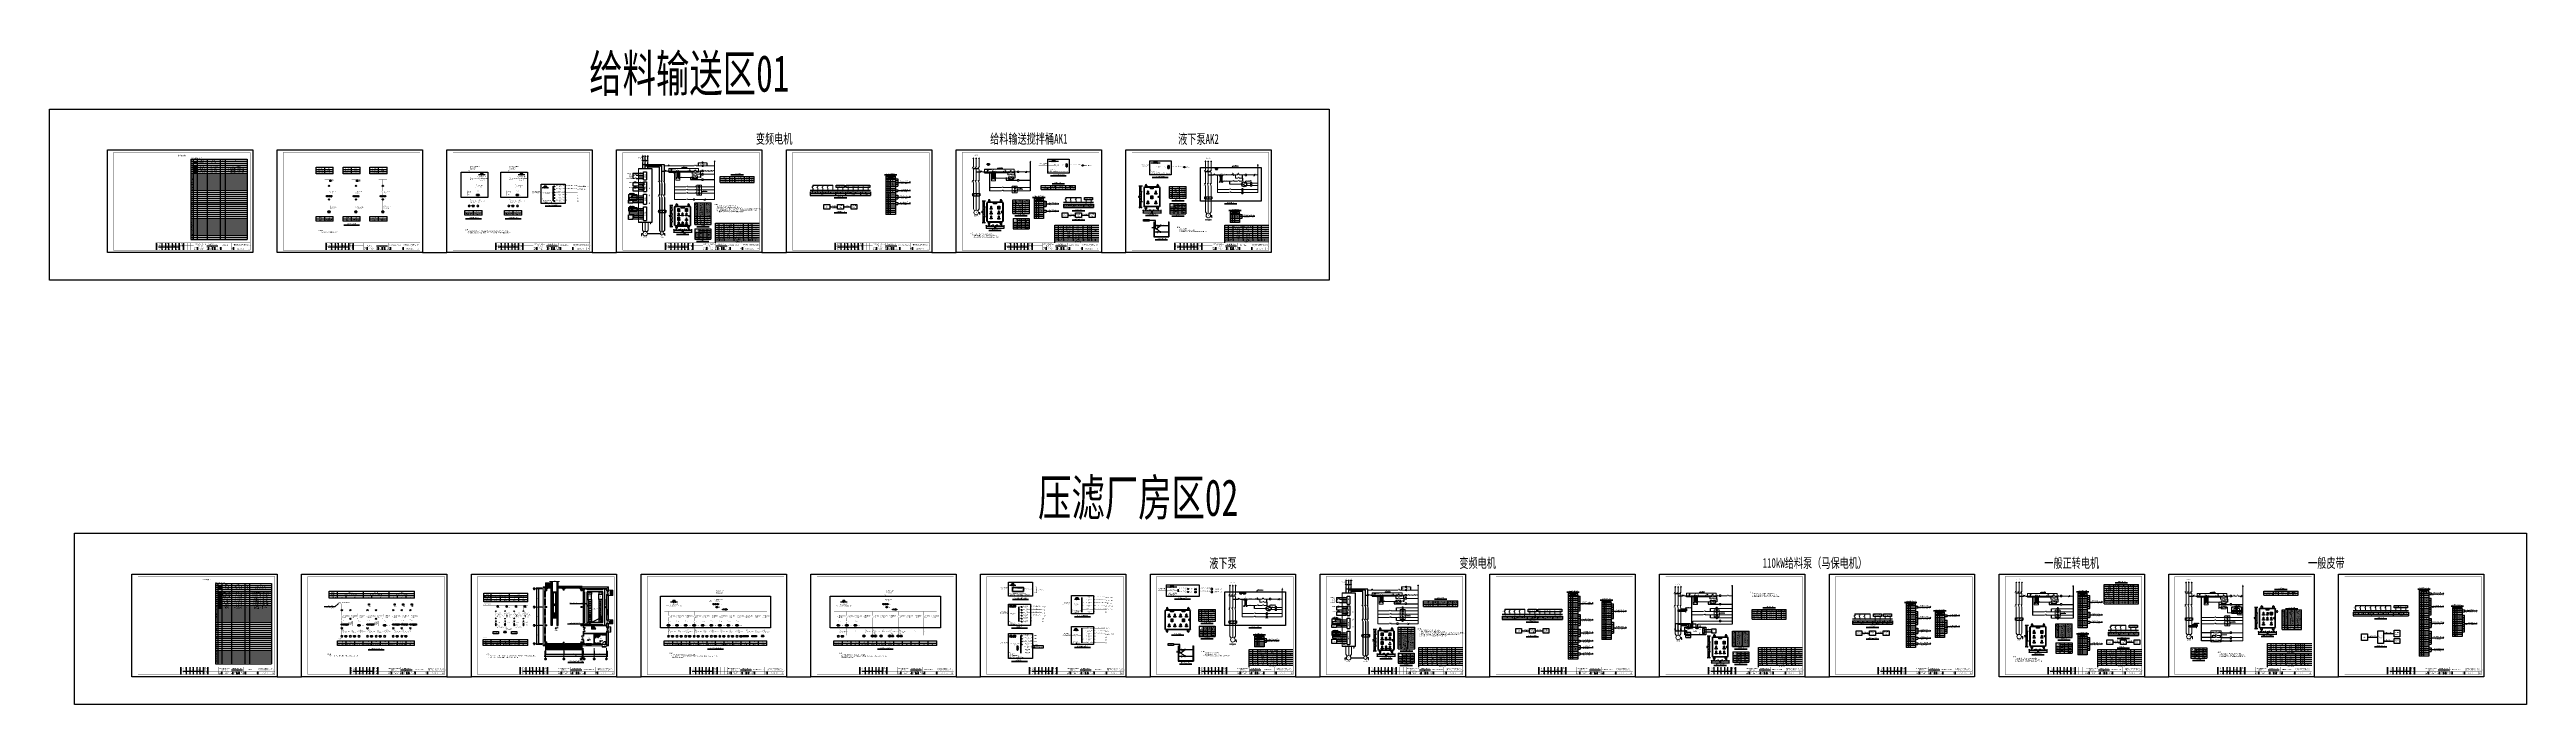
# Model space of a CAD drawing. Header units: millimetres. Extents: x 257344 to 1270023, y 272924 to 540726.
import ezdxf
from ezdxf.enums import TextEntityAlignment as Align

# ---------------------------------------------------------------- set-up
doc = ezdxf.new("R2010")
doc.units = ezdxf.units.MM
for name, pattern in [('CENTER', [2, 1.25, -0.25, 0.25, -0.25]), ('DASH', [0.35, 0.25, -0.1]), ('DASHED', [0.75, 0.5, -0.25]), ('事故照明', [800, 600, 0, -200, 0]), ('常规', [20, 10, 0, 10])]:
    doc.linetypes.add(name, pattern=pattern)
for name, color, linetype, lineweight in [('.', 7, 'Continuous', 0), ('01', 7, 'Continuous', 50), ('1轮廓实线层', 7, 'Continuous', 18), ('_0', 7, 'Continuous', 25), ('AXIS', 253, 'CENTER', 18), ('AXIS_TEXT', 7, 'Continuous', 18), ('BXT', 7, 'Continuous', 0), ('CAXA0', 7, 'Continuous', 70), ('CAXA0层', 7, 'Continuous', 25), ('COLUMN', 9, 'Continuous', 18), ('DIM_ELEV', 3, 'Continuous', 18), ('DIM_SYMB', 3, 'Continuous', 18), ('ELEMENT', 3, 'Continuous', 30), ('GROUND', 8, 'Continuous', 18), ('LATRINE', 6, 'Continuous', 18), ('LVTRY', 6, 'Continuous', 18), ('MX', 3, 'Continuous', 0), ('PUB_HATCH', 8, 'Continuous', 18), ('PUB_TEXT', 7, 'Continuous', 18), ('STAIR', 2, 'Continuous', 18), ('SW', 8, 'Continuous', 20), ('TEXT', 4, 'Continuous', 0), ('WALL', 9, 'Continuous', 18), ('WINDOW', 143, 'Continuous', 18), ('中心线层', 9, 'CENTER', 18), ('柱', 2, 'Continuous', 18), ('洁具', 253, 'Continuous', 18), ('电气-照明-导线', 82, 'Continuous', 40), ('电辅助1', 7, 'Continuous', 0)]:
    doc.layers.add(name, color=color, linetype=linetype, lineweight=lineweight)
for name, color, linetype in [('1', 7, 'Continuous'), ('4', 1, 'Continuous'), ('4虚线层', 6, 'DASHED'), ('BORDER', 7, 'Continuous'), ('D1', 4, 'Continuous'), ('动力平面导线层', 3, '常规'), ('动力平面设备层', 1, 'Continuous'), ('图框', 7, 'Continuous'), ('文字', 7, 'Continuous'), ('标注-照明', 7, 'Continuous'), ('照明平面导线层', 3, 'Continuous'), ('照明平面设备层', 1, 'Continuous'), ('电气-接地设计-接地线', 3, '接地线'), ('电气-照明系统-设备', 7, 'Continuous'), ('电气说明', 7, 'Continuous'), ('表格图框层', 7, 'Continuous'), ('高低压系统', 4, 'Continuous')]:
    doc.layers.add(name, color=color, linetype=linetype)
doc.styles.add('_TCH_AXIS', font='simplex_.ttf')
doc.styles.add('_TCH_DIM', font='')
doc.styles.add('_TCH_DIM_T3', font='', dxfattribs={"width": 0.705882})
doc.styles.add('BcDimText', font='txt.shx', dxfattribs={"width": 0.667, "height": 250, "bigfont": 'hztxt.shx'})
doc.styles.add('COMPLEX', font='simplex_.ttf')
doc.styles.add('DIM_FONT', font='txt.shx', dxfattribs={"width": 0.7, "bigfont": 'hzdx.shx'})
doc.styles.add('HZ', font='', dxfattribs={"width": 0.75})
doc.styles.add('IDQSTYLE', font='', dxfattribs={"width": 0.7})
doc.styles.get("Standard").update_dxf_attribs({"font": 'arial.ttf', "bigfont": 'hzdx.shx'})
doc.styles.add('标准', font='', dxfattribs={"width": 0.667})
doc.styles.get('_TCH_DIM').set_extended_font_data('宋体')
doc.styles.get('_TCH_DIM_T3').set_extended_font_data('宋体')
doc.styles.get('HZ').set_extended_font_data('SimSun')
doc.styles.get('IDQSTYLE').set_extended_font_data('NSimSun')
doc.styles.get('标准').set_extended_font_data('NSimSun')
doc.linetypes.add('接地线', pattern='A,500,[136,EESLTYPE.shx,S=100,R=0,X=0,Y=0],500,-200,60,-200', length=1460)
doc.dimstyles.new('_TCH_ARCH&&100', dxfattribs={"dimtxt": 297.5, "dimasz": 100, "dimexe": 250, "dimexo": 300, "dimgap": 126.25, "dimtad": 1, "dimdec": 0, "dimzin": 0, "dimdsep": 46, "dimtxsty": '_TCH_DIM_T3', "dimblk": 'ARCHTICK', "dimcen": 0.09, "dimdle": 200, "dimclrt": 7, "dimazin": 2, "dimtfac": 1, "dimtdec": 0, "dimtix": 1, "dimtmove": 2, "dimatfit": 3, "dimfxl": 1, "dimtolj": 1, "dimarcsym": 0})
doc.dimstyles.new('BC_DIMLFAC_Arch_100.0000_1.0000_1.0000_0_MM_0_1.5000', dxfattribs={"dimtxt": 250, "dimasz": 150, "dimexe": 125, "dimexo": 62.5, "dimgap": 62.5, "dimtad": 1, "dimdec": 0, "dimzin": 0, "dimdsep": 46, "dimtxsty": 'BcDimText', "dimblk": 'ARCHTICK', "dimcen": 250, "dimadec": 0, "dimazin": 0, "dimtfac": 1, "dimtdec": 4, "dimtix": 1, "dimtmove": 0, "dimatfit": 3, "dimfxl": 1, "dimtolj": 1, "dimtzin": 0, "dimarcsym": 0})
doc.dimstyles.new('副本 DIM20', dxfattribs={"dimtxt": 300, "dimasz": 2, "dimexe": 250, "dimexo": 300, "dimgap": 150, "dimtad": 1, "dimdec": 0, "dimlfac": 0.05, "dimzin": 0, "dimdsep": 46, "dimtxsty": 'DIM_FONT', "dimblk1": '_DIMX', "dimblk2": '_DIMX', "dimsah": 1, "dimcen": 0, "dimclrd": 3, "dimclre": 3, "dimclrt": 7, "dimadec": 0, "dimazin": 0, "dimtfac": 1, "dimtdec": 0, "dimtix": 1, "dimtmove": 2, "dimatfit": 3, "dimldrblk": '_DIMX', "dimfxl": 250, "dimtolj": 1, "dimtzin": 0, "dimarcsym": 0})
pattern_1 = [(45, (-6601270.87, 5258481.45), (-112.2532015, 112.2532015), [])]

# ---------------------------------------------------------------- blocks, each defined once
blk = doc.blocks.new('3')
at = {"layer": 'TEXT', "color": 7, "lineweight": 25, "style": 'HZ', "width": 0.75}
for s, height, p in [('铜陵有色设计研究院有限责任公司', 400, (221501, 249018)), ('Tongling Nonferrous Design and Research Institute Co.,Ltd.', 200, (221613, 248659))]:
    blk.add_text(s, height=height, dxfattribs=at).set_placement(p)
blk = doc.blocks.new('铜陵有色图签02')
at = {"layer": '图框', "linetype": 'Continuous', "lineweight": 50}
for p, q in [((-38401, 3003), (-38401, 1)), ((-29100, 3001), (-29100, 0))]:
    blk.add_line(p, q, dxfattribs=at)
at = {"layer": '图框', "color": 7, "linetype": 'Continuous', "lineweight": 25}
for p, q in [((-29100, 1201), (-37501, 1201)), ((-36201, 3010), (-36201, 9)), ((-34701, 3010), (-34701, 9)), ((-33401, 3017), (-33401, 16)), ((-31901, 3017), (-31901, 16)), ((-30601, 3017), (-30601, 16))]:
    blk.add_line(p, q, dxfattribs=at)
at = {"layer": '图框', "color": 7, "linetype": 'Continuous', "lineweight": 35}
for p, q in [((-27300, 3001), (-27300, 1)), ((-21600, 1197), (-21600, -3)), ((-17100, 1200), (-17100, 0)), ((-15450, 0), (-15450, 1200)), ((-14550, 1200), (-14550, 0)), ((-12000, 1201), (-12000, 1)), ((-6900, 1202), (-6900, 2))]:
    blk.add_line(p, q, dxfattribs=at)
at = {"layer": '图框', "lineweight": 25}
blk.add_line((-17723, 1830), (-13223, 1830), dxfattribs=at)
at = {"layer": '图框', "lineweight": 70, "const_width": 70}
blk.add_lwpolyline([(-17980, 3001), (0, 3001), (-38401, 3001)], dxfattribs=at)
at = {"layer": '图框', "linetype": 'Continuous', "lineweight": 70, "const_width": 70}
blk.add_lwpolyline([(-38401, 1), (0, 0)], dxfattribs=at)
at = {"layer": '图框', "color": 7, "linetype": 'Continuous', "lineweight": 25, "const_width": 25}
for points in [[(-37501, 3000), (-37501, 0)], [(-23100, 2401), (-37501, 2401)], [(-23100, 1801), (-37501, 1801)], [(-12900, 600), (-18000, 600), (-37501, 600)], [(-23100, 1201), (-29100, 1201)], [(-25800, 3001), (-25800, 1)], [(-24300, 3001), (-24300, 1)], [(-602, 943), (-932, 371), (-272, 371), (-602, 943)]]:
    blk.add_lwpolyline(points, dxfattribs=at)
at = {"layer": '图框', "linetype": 'Continuous', "lineweight": 50, "const_width": 50}
for points in [[(-23100, 3001), (-23100, 1)], [(-18000, 3000), (-18000, 0)]]:
    blk.add_lwpolyline(points, dxfattribs=at)
at = {"layer": '图框', "lineweight": 50, "const_width": 50}
for points in [[(-23100, 1200), (0, 1200)], [(-12900, 3001), (-12900, 1)], [(-7800, 3001), (-7800, 1)], [(0, 3000), (0, 0)]]:
    blk.add_lwpolyline(points, dxfattribs=at)
at = {"layer": '图框', "lineweight": 25, "const_width": 35}
blk.add_lwpolyline([(-17723, 1930), (-13223, 1930)], dxfattribs=at)
at = {"layer": '图框', "color": 7, "linetype": 'Continuous', "lineweight": 35, "const_width": 25}
blk.add_lwpolyline([(-1200, 1201), (-1200, 0)], dxfattribs=at)
at = {"layer": '图框', "lineweight": 25}
blk.add_blockref('3', (-228268, -246986), dxfattribs=at)
at = {"layer": 'TEXT', "color": 7, "lineweight": 25, "style": '标准', "width": 0.667}
for s, height, p in [('栏', 300, (-37942, 754)), ('签', 300, (-37942, 1404)), ('会', 300, (-37942, 2054)), ('采  矿', 300, (-36862, 754)), ('冶  炼', 300, (-36862, 1955)), ('总  图', 300, (-36862, 2555)), ('选  矿', 300, (-36862, 1355)), ('专  业', 300, (-36862, 170)), ('签  字', 300, (-35449, 170)), ('机  械', 300, (-34062, 761)), ('建  筑', 300, (-34062, 2562)), ('化  工', 300, (-34062, 1962)), ('专  业', 300, (-34062, 177)), ('暖  通', 300, (-34062, 1362)), ('签  字', 300, (-32649, 177)), ('给排水', 300, (-31262, 1962)), ('热  工', 300, (-31262, 2562)), ('专  业', 300, (-31262, 177)), ('电  气', 300, (-31262, 761)), ('自  控', 300, (-31262, 1362)), ('签  字', 300, (-29849, 177)), ('项目负责人', 350, (-28197, 2541)), ('校  对', 350, (-28197, 741)), ('设  计', 350, (-28197, 139)), ('审  定', 350, (-28197, 1941)), ('审  核', 350, (-28197, 1341)), ('项目编号', 350, (-22343, 730)), ('设计阶段', 350, (-22343, 130)), ('专业', 350, (-17559, 730)), ('图幅', 350, (-17559, 130)), ('比例', 350, (-15009, 730)), ('日期', 350, (-15009, 130)), ('所属', 350, (-12438, 730)), ('图号', 350, (-12438, 130)), ('图号', 350, (-7339, 495))]:
    blk.add_text(s, height=height, dxfattribs=at).set_placement(p, align=Align.CENTER)
blk = doc.blocks.new('HHG')
at = {"layer": '01', "color": 3, "lineweight": 30}
for p, q in [((320, 0), (0, 0)), ((320, 0), (708, -224)), ((959, 450), (640, 450)), ((640, -452), (640, -42)), ((959, -452), (640, -452))]:
    blk.add_line(p, q, dxfattribs=at)
blk = doc.blocks.new('*U31')
at = {"layer": '1轮廓实线层'}
for p, q in [((0, 5), (-4, 11)), ((0, 10), (-1, 11)), ((0, 10), (-1, 9)), ((0, 15), (0, 10)), ((0, 10), (1, 11)), ((0, 10), (1, 9)), ((0, 5), (0, 0))]:
    blk.add_line(p, q, dxfattribs=at)
blk = doc.blocks.new('PLA1')
at = {"color": 0, "linetype": 'ByBlock', "lineweight": -2}
for p, q in [((-500, 500), (-500, 0)), ((500, 500), (-500, 500)), ((-500, 0), (500, 0)), ((500, 0), (500, 500))]:
    blk.add_line(p, q, dxfattribs=at)
for p in [(-500, 250), (0, 500), (0, 0), (500, 250)]:
    blk.add_point(p, dxfattribs=at)
blk = doc.blocks.new('_Oblique')
at = {"color": 0, "linetype": 'ByBlock', "lineweight": -2}
blk.add_line((-0.5, -0.5), (0.5, 0.5), dxfattribs=at)
blk = doc.blocks.new('*D50')
at = {"layer": '1', "color": 3, "linetype": 'ByBlock', "lineweight": -2}
for p, q in [((703749, 484876), (702763, 484876)), ((703749, 476076), (702763, 476076)), ((703013, 484876), (703013, 476076))]:
    blk.add_line(p, q, dxfattribs=at)
at = {"layer": 'Defpoints', "color": 0, "linetype": 'ByBlock'}
for p in [(703013, 476076), (704049, 484876), (704049, 476076)]:
    blk.add_point(p, dxfattribs=at)
at = {"layer": '1', "color": 3, "linetype": 'ByBlock', "lineweight": -2, "xscale": 250, "yscale": 250, "zscale": 250}
for p, rotation in [((703013, 484876), 90), ((703013, 476076), 270)]:
    blk.add_blockref('_Oblique', p, dxfattribs=dict(at, rotation=rotation))
at = {"layer": '1', "color": 7, "linetype": 'ByBlock', "insert": (702713, 480476), "char_height": 300, "attachment_point": 5, "rotation": 90, "style": 'DIM_FONT'}
blk.add_mtext('\\A1;440', dxfattribs=at)
blk = doc.blocks.new('_DIMX')
blk.add_line((-150, 0), (150, 0))
at = {"const_width": 50}
blk.add_lwpolyline([(-70, -70), (70, 70)], dxfattribs=at)
blk = doc.blocks.new('*D51')
at = {"layer": '1', "color": 3, "linetype": 'ByBlock', "lineweight": -2}
for p, q in [((704131, 478476), (703427, 478476)), ((704072, 476076), (703427, 476076)), ((703677, 476076), (703677, 478476))]:
    blk.add_line(p, q, dxfattribs=at)
at = {"layer": 'Defpoints', "color": 0, "linetype": 'ByBlock'}
for p in [(703677, 478476), (704372, 476076), (704431, 478476)]:
    blk.add_point(p, dxfattribs=at)
at = {"layer": '1', "color": 3, "linetype": 'ByBlock', "lineweight": -2, "xscale": 250, "yscale": 250, "zscale": 250}
for p, rotation in [((703677, 478476), 90), ((703677, 476076), 270)]:
    blk.add_blockref('_Oblique', p, dxfattribs=dict(at, rotation=rotation))
at = {"layer": '1', "color": 7, "linetype": 'ByBlock', "insert": (703377, 477276), "char_height": 300, "attachment_point": 5, "rotation": 90, "style": 'DIM_FONT'}
blk.add_mtext('\\A1;120', dxfattribs=at)
blk = doc.blocks.new('*D52')
at = {"layer": '1', "color": 3, "linetype": 'ByBlock', "lineweight": -2}
for p, q in [((703855, 480476), (703427, 480476)), ((703917, 478476), (703427, 478476)), ((703677, 480476), (703677, 478476))]:
    blk.add_line(p, q, dxfattribs=at)
at = {"layer": 'Defpoints', "color": 0, "linetype": 'ByBlock'}
for p in [(703677, 478476), (704155, 480476), (704217, 478476)]:
    blk.add_point(p, dxfattribs=at)
at = {"layer": '1', "color": 3, "linetype": 'ByBlock', "lineweight": -2, "xscale": 250, "yscale": 250, "zscale": 250}
for p, rotation in [((703677, 480476), 90), ((703677, 478476), 270)]:
    blk.add_blockref('_Oblique', p, dxfattribs=dict(at, rotation=rotation))
at = {"layer": '1', "color": 7, "linetype": 'ByBlock', "insert": (703377, 479476), "char_height": 300, "attachment_point": 5, "rotation": 90, "style": 'DIM_FONT'}
blk.add_mtext('\\A1;100', dxfattribs=at)
blk = doc.blocks.new('*D53')
at = {"layer": '1', "color": 3, "linetype": 'ByBlock', "lineweight": -2}
for p, q in [((703855, 482476), (703427, 482476)), ((703917, 480476), (703427, 480476)), ((703677, 482476), (703677, 480476))]:
    blk.add_line(p, q, dxfattribs=at)
at = {"layer": 'Defpoints', "color": 0, "linetype": 'ByBlock'}
for p in [(703677, 480476), (704155, 482476), (704217, 480476)]:
    blk.add_point(p, dxfattribs=at)
at = {"layer": '1', "color": 3, "linetype": 'ByBlock', "lineweight": -2, "xscale": 250, "yscale": 250, "zscale": 250}
for p, rotation in [((703677, 482476), 90), ((703677, 480476), 270)]:
    blk.add_blockref('_Oblique', p, dxfattribs=dict(at, rotation=rotation))
at = {"layer": '1', "color": 7, "linetype": 'ByBlock', "insert": (703377, 481476), "char_height": 300, "attachment_point": 5, "rotation": 90, "style": 'DIM_FONT'}
blk.add_mtext('\\A1;100', dxfattribs=at)
blk = doc.blocks.new('*D54')
at = {"layer": '1', "color": 3, "linetype": 'ByBlock', "lineweight": -2}
for p, q in [((704131, 484876), (703427, 484876)), ((704072, 482476), (703427, 482476)), ((703677, 482476), (703677, 484876))]:
    blk.add_line(p, q, dxfattribs=at)
at = {"layer": 'Defpoints', "color": 0, "linetype": 'ByBlock'}
for p in [(703677, 484876), (704372, 482476), (704431, 484876)]:
    blk.add_point(p, dxfattribs=at)
at = {"layer": '1', "color": 3, "linetype": 'ByBlock', "lineweight": -2, "xscale": 250, "yscale": 250, "zscale": 250}
for p, rotation in [((703677, 484876), 90), ((703677, 482476), 270)]:
    blk.add_blockref('_Oblique', p, dxfattribs=dict(at, rotation=rotation))
at = {"layer": '1', "color": 7, "linetype": 'ByBlock', "insert": (703377, 483676), "char_height": 300, "attachment_point": 5, "rotation": 90, "style": 'DIM_FONT'}
blk.add_mtext('\\A1;120', dxfattribs=at)
blk = doc.blocks.new('*D55')
at = {"layer": '1', "color": 3, "linetype": 'ByBlock', "lineweight": -2}
for p, q in [((708030, 475153), (708030, 474508)), ((708030, 474758), (709631, 474758)), ((709631, 475153), (709631, 474508))]:
    blk.add_line(p, q, dxfattribs=at)
at = {"layer": 'Defpoints', "color": 0, "linetype": 'ByBlock'}
for p in [(708030, 475453), (709631, 475453), (709631, 474758)]:
    blk.add_point(p, dxfattribs=at)
at = {"layer": '1', "color": 3, "linetype": 'ByBlock', "lineweight": -2, "xscale": 250, "yscale": 250, "zscale": 250, "rotation": 180}
blk.add_blockref('_Oblique', (708030, 474758), dxfattribs=at)
at = {"layer": '1', "color": 3, "linetype": 'ByBlock', "lineweight": -2, "xscale": 250, "yscale": 250, "zscale": 250}
blk.add_blockref('_Oblique', (709631, 474758), dxfattribs=at)
at = {"layer": '1', "color": 7, "linetype": 'ByBlock', "insert": (708830, 475058), "char_height": 300, "attachment_point": 5, "style": 'DIM_FONT'}
blk.add_mtext('\\A1;80', dxfattribs=at)
blk = doc.blocks.new('*D56')
at = {"layer": '1', "color": 3, "linetype": 'ByBlock', "lineweight": -2}
for p, q in [((709631, 475153), (709631, 474508)), ((709631, 474758), (711631, 474758)), ((711631, 475153), (711631, 474508))]:
    blk.add_line(p, q, dxfattribs=at)
at = {"layer": 'Defpoints', "color": 0, "linetype": 'ByBlock'}
for p in [(709631, 475453), (711631, 475453), (711631, 474758)]:
    blk.add_point(p, dxfattribs=at)
at = {"layer": '1', "color": 3, "linetype": 'ByBlock', "lineweight": -2, "xscale": 250, "yscale": 250, "zscale": 250, "rotation": 180}
blk.add_blockref('_Oblique', (709631, 474758), dxfattribs=at)
at = {"layer": '1', "color": 3, "linetype": 'ByBlock', "lineweight": -2, "xscale": 250, "yscale": 250, "zscale": 250}
blk.add_blockref('_Oblique', (711631, 474758), dxfattribs=at)
at = {"layer": '1', "color": 7, "linetype": 'ByBlock', "insert": (710631, 475058), "char_height": 300, "attachment_point": 5, "style": 'DIM_FONT'}
blk.add_mtext('\\A1;100', dxfattribs=at)
blk = doc.blocks.new('*D57')
at = {"layer": '1', "color": 3, "linetype": 'ByBlock', "lineweight": -2}
for p, q in [((704431, 475153), (704431, 473692)), ((704431, 473942), (711631, 473942)), ((711631, 475153), (711631, 473692))]:
    blk.add_line(p, q, dxfattribs=at)
at = {"layer": 'Defpoints', "color": 0, "linetype": 'ByBlock'}
for p in [(704431, 475453), (711631, 475453), (711631, 473942)]:
    blk.add_point(p, dxfattribs=at)
at = {"layer": '1', "color": 3, "linetype": 'ByBlock', "lineweight": -2, "xscale": 250, "yscale": 250, "zscale": 250, "rotation": 180}
blk.add_blockref('_Oblique', (704431, 473942), dxfattribs=at)
at = {"layer": '1', "color": 3, "linetype": 'ByBlock', "lineweight": -2, "xscale": 250, "yscale": 250, "zscale": 250}
blk.add_blockref('_Oblique', (711631, 473942), dxfattribs=at)
at = {"layer": '1', "color": 7, "linetype": 'ByBlock', "insert": (708031, 474242), "char_height": 300, "attachment_point": 5, "style": 'DIM_FONT'}
blk.add_mtext('\\A1;360', dxfattribs=at)
blk = doc.blocks.new('*D58')
at = {"layer": '1', "color": 3, "linetype": 'ByBlock', "lineweight": -2}
for p, q in [((704431, 474870), (704431, 475008)), ((704431, 474758), (706431, 474758)), ((706431, 474870), (706431, 475008))]:
    blk.add_line(p, q, dxfattribs=at)
at = {"layer": 'Defpoints', "color": 0, "linetype": 'ByBlock'}
for p in [(704431, 474570), (706431, 474758), (706431, 474570)]:
    blk.add_point(p, dxfattribs=at)
at = {"layer": '1', "color": 3, "linetype": 'ByBlock', "lineweight": -2, "xscale": 250, "yscale": 250, "zscale": 250, "rotation": 180}
blk.add_blockref('_Oblique', (704431, 474758), dxfattribs=at)
at = {"layer": '1', "color": 3, "linetype": 'ByBlock', "lineweight": -2, "xscale": 250, "yscale": 250, "zscale": 250}
blk.add_blockref('_Oblique', (706431, 474758), dxfattribs=at)
at = {"layer": '1', "color": 7, "linetype": 'ByBlock', "insert": (705431, 475058), "char_height": 300, "attachment_point": 5, "style": 'DIM_FONT'}
blk.add_mtext('\\A1;100', dxfattribs=at)
blk = doc.blocks.new('*D59')
at = {"layer": '1', "color": 3, "linetype": 'ByBlock', "lineweight": -2}
for p, q in [((706428, 475153), (706428, 474508)), ((706428, 474758), (708030, 474758)), ((708030, 475153), (708030, 474508))]:
    blk.add_line(p, q, dxfattribs=at)
at = {"layer": 'Defpoints', "color": 0, "linetype": 'ByBlock'}
for p in [(706428, 475453), (708030, 475453), (708030, 474758)]:
    blk.add_point(p, dxfattribs=at)
at = {"layer": '1', "color": 3, "linetype": 'ByBlock', "lineweight": -2, "xscale": 250, "yscale": 250, "zscale": 250, "rotation": 180}
blk.add_blockref('_Oblique', (706428, 474758), dxfattribs=at)
at = {"layer": '1', "color": 3, "linetype": 'ByBlock', "lineweight": -2, "xscale": 250, "yscale": 250, "zscale": 250}
blk.add_blockref('_Oblique', (708030, 474758), dxfattribs=at)
at = {"layer": '1', "color": 7, "linetype": 'ByBlock', "insert": (707229, 475058), "char_height": 300, "attachment_point": 5, "style": 'DIM_FONT'}
blk.add_mtext('\\A1;80', dxfattribs=at)
blk = doc.blocks.new('JJH')
at = {"color": 3, "linetype": '常规', "lineweight": 35}
for p, q in [((-500, -500), (-500, 0)), ((500, 0), (-500, 0)), ((500, -500), (500, 0)), ((-500, -500), (500, -500))]:
    blk.add_line(p, q, dxfattribs=at)
at = {"color": 3, "linetype": '常规', "lineweight": 35, "const_width": 30}
blk.add_lwpolyline([(0, 100), (0, -125), (-250, -125), (-250, -375), (0, -375), (0, -600)], dxfattribs=at)
blk = doc.blocks.new('GGF')
at = {"layer": '照明平面导线层', "color": 3, "linetype": '常规', "lineweight": 25, "ltscale": 2, "const_width": 30}
for points in [[(0, 0), (0, -365)], [(0, -1065), (-261, -402)], [(0, -365), (0, -544)], [(0, -1065), (0, -1429)]]:
    blk.add_lwpolyline(points, dxfattribs=at)
blk.add_lwpolyline([(0, -544, -1.12200715), (0, -365, -1.34383197)], format="xyb", dxfattribs=at)
blk = doc.blocks.new('DYDQ0201')
at = {"color": 0}
for points, const_width in [([(0, 0), (0, -3.8)], 0.3), ([(0, -11.2), (-3.1, -4.1)], 0.5), ([(0.9, -4.6), (-0.9, -2.9)], 0.5), ([(-0.9, -4.6), (0.9, -2.9)], 0.5), ([(0, -11.2), (0, -15)], 0.3)]:
    blk.add_lwpolyline(points, dxfattribs=dict(at, const_width=const_width))
blk = doc.blocks.new('*D60')
at = {"layer": '1', "color": 3, "linetype": 'ByBlock', "lineweight": -2}
for p, q in [((639617, 478676), (638631, 478676)), ((638881, 478676), (638881, 469876)), ((639617, 469876), (638631, 469876))]:
    blk.add_line(p, q, dxfattribs=at)
at = {"layer": 'Defpoints', "color": 0, "linetype": 'ByBlock'}
for p in [(639917, 478676), (638881, 469876), (639917, 469876)]:
    blk.add_point(p, dxfattribs=at)
at = {"layer": '1', "color": 3, "linetype": 'ByBlock', "lineweight": -2, "xscale": 250, "yscale": 250, "zscale": 250}
for p, rotation in [((638881, 478676), 90), ((638881, 469876), 270)]:
    blk.add_blockref('_Oblique', p, dxfattribs=dict(at, rotation=rotation))
at = {"layer": '1', "color": 7, "linetype": 'ByBlock', "insert": (638581, 474276), "char_height": 300, "attachment_point": 5, "rotation": 90, "style": 'DIM_FONT'}
blk.add_mtext('\\A1;440', dxfattribs=at)
blk = doc.blocks.new('*D61')
at = {"layer": '1', "color": 3, "linetype": 'ByBlock', "lineweight": -2}
for p, q in [((639999, 472276), (639295, 472276)), ((639940, 469876), (639295, 469876)), ((639545, 469876), (639545, 472276))]:
    blk.add_line(p, q, dxfattribs=at)
at = {"layer": 'Defpoints', "color": 0, "linetype": 'ByBlock'}
for p in [(639545, 472276), (640240, 469876), (640299, 472276)]:
    blk.add_point(p, dxfattribs=at)
at = {"layer": '1', "color": 3, "linetype": 'ByBlock', "lineweight": -2, "xscale": 250, "yscale": 250, "zscale": 250}
for p, rotation in [((639545, 472276), 90), ((639545, 469876), 270)]:
    blk.add_blockref('_Oblique', p, dxfattribs=dict(at, rotation=rotation))
at = {"layer": '1', "color": 7, "linetype": 'ByBlock', "insert": (639245, 471076), "char_height": 300, "attachment_point": 5, "rotation": 90, "style": 'DIM_FONT'}
blk.add_mtext('\\A1;120', dxfattribs=at)
blk = doc.blocks.new('*D62')
at = {"layer": '1', "color": 3, "linetype": 'ByBlock', "lineweight": -2}
for p, q in [((639723, 474276), (639295, 474276)), ((639786, 472276), (639295, 472276)), ((639545, 474276), (639545, 472276))]:
    blk.add_line(p, q, dxfattribs=at)
at = {"layer": 'Defpoints', "color": 0, "linetype": 'ByBlock'}
for p in [(639545, 472276), (640023, 474276), (640086, 472276)]:
    blk.add_point(p, dxfattribs=at)
at = {"layer": '1', "color": 3, "linetype": 'ByBlock', "lineweight": -2, "xscale": 250, "yscale": 250, "zscale": 250}
for p, rotation in [((639545, 474276), 90), ((639545, 472276), 270)]:
    blk.add_blockref('_Oblique', p, dxfattribs=dict(at, rotation=rotation))
at = {"layer": '1', "color": 7, "linetype": 'ByBlock', "insert": (639245, 473276), "char_height": 300, "attachment_point": 5, "rotation": 90, "style": 'DIM_FONT'}
blk.add_mtext('\\A1;100', dxfattribs=at)
blk = doc.blocks.new('*D63')
at = {"layer": '1', "color": 3, "linetype": 'ByBlock', "lineweight": -2}
for p, q in [((639723, 476276), (639295, 476276)), ((639545, 476276), (639545, 474276)), ((639786, 474276), (639295, 474276))]:
    blk.add_line(p, q, dxfattribs=at)
at = {"layer": 'Defpoints', "color": 0, "linetype": 'ByBlock'}
for p in [(640023, 476276), (639545, 474276), (640086, 474276)]:
    blk.add_point(p, dxfattribs=at)
at = {"layer": '1', "color": 3, "linetype": 'ByBlock', "lineweight": -2, "xscale": 250, "yscale": 250, "zscale": 250}
for p, rotation in [((639545, 476276), 90), ((639545, 474276), 270)]:
    blk.add_blockref('_Oblique', p, dxfattribs=dict(at, rotation=rotation))
at = {"layer": '1', "color": 7, "linetype": 'ByBlock', "insert": (639245, 475276), "char_height": 300, "attachment_point": 5, "rotation": 90, "style": 'DIM_FONT'}
blk.add_mtext('\\A1;100', dxfattribs=at)
blk = doc.blocks.new('*D64')
at = {"layer": '1', "color": 3, "linetype": 'ByBlock', "lineweight": -2}
for p, q in [((639999, 478676), (639295, 478676)), ((639940, 476276), (639295, 476276)), ((639545, 476276), (639545, 478676))]:
    blk.add_line(p, q, dxfattribs=at)
at = {"layer": 'Defpoints', "color": 0, "linetype": 'ByBlock'}
for p in [(639545, 478676), (640240, 476276), (640299, 478676)]:
    blk.add_point(p, dxfattribs=at)
at = {"layer": '1', "color": 3, "linetype": 'ByBlock', "lineweight": -2, "xscale": 250, "yscale": 250, "zscale": 250}
for p, rotation in [((639545, 478676), 90), ((639545, 476276), 270)]:
    blk.add_blockref('_Oblique', p, dxfattribs=dict(at, rotation=rotation))
at = {"layer": '1', "color": 7, "linetype": 'ByBlock', "insert": (639245, 477476), "char_height": 300, "attachment_point": 5, "rotation": 90, "style": 'DIM_FONT'}
blk.add_mtext('\\A1;120', dxfattribs=at)
blk = doc.blocks.new('*D65')
at = {"layer": '1', "color": 3, "linetype": 'ByBlock', "lineweight": -2}
for p, q in [((643898, 468954), (643898, 468308)), ((643898, 468558), (645499, 468558)), ((645499, 468954), (645499, 468308))]:
    blk.add_line(p, q, dxfattribs=at)
at = {"layer": 'Defpoints', "color": 0, "linetype": 'ByBlock'}
for p in [(643898, 469254), (645499, 469254), (645499, 468558)]:
    blk.add_point(p, dxfattribs=at)
at = {"layer": '1', "color": 3, "linetype": 'ByBlock', "lineweight": -2, "xscale": 250, "yscale": 250, "zscale": 250, "rotation": 180}
blk.add_blockref('_Oblique', (643898, 468558), dxfattribs=at)
at = {"layer": '1', "color": 3, "linetype": 'ByBlock', "lineweight": -2, "xscale": 250, "yscale": 250, "zscale": 250}
blk.add_blockref('_Oblique', (645499, 468558), dxfattribs=at)
at = {"layer": '1', "color": 7, "linetype": 'ByBlock', "insert": (644698, 468858), "char_height": 300, "attachment_point": 5, "style": 'DIM_FONT'}
blk.add_mtext('\\A1;80', dxfattribs=at)
blk = doc.blocks.new('*D66')
at = {"layer": '1', "color": 3, "linetype": 'ByBlock', "lineweight": -2}
for p, q in [((645499, 468954), (645499, 468308)), ((645499, 468558), (647499, 468558)), ((647499, 468954), (647499, 468308))]:
    blk.add_line(p, q, dxfattribs=at)
at = {"layer": 'Defpoints', "color": 0, "linetype": 'ByBlock'}
for p in [(645499, 469254), (647499, 469254), (647499, 468558)]:
    blk.add_point(p, dxfattribs=at)
at = {"layer": '1', "color": 3, "linetype": 'ByBlock', "lineweight": -2, "xscale": 250, "yscale": 250, "zscale": 250, "rotation": 180}
blk.add_blockref('_Oblique', (645499, 468558), dxfattribs=at)
at = {"layer": '1', "color": 3, "linetype": 'ByBlock', "lineweight": -2, "xscale": 250, "yscale": 250, "zscale": 250}
blk.add_blockref('_Oblique', (647499, 468558), dxfattribs=at)
at = {"layer": '1', "color": 7, "linetype": 'ByBlock', "insert": (646499, 468858), "char_height": 300, "attachment_point": 5, "style": 'DIM_FONT'}
blk.add_mtext('\\A1;100', dxfattribs=at)
blk = doc.blocks.new('*D67')
at = {"layer": '1', "color": 3, "linetype": 'ByBlock', "lineweight": -2}
for p, q in [((640299, 468954), (640299, 467493)), ((640299, 467743), (647499, 467743)), ((647499, 468954), (647499, 467493))]:
    blk.add_line(p, q, dxfattribs=at)
at = {"layer": 'Defpoints', "color": 0, "linetype": 'ByBlock'}
for p in [(640299, 469254), (647499, 469254), (647499, 467743)]:
    blk.add_point(p, dxfattribs=at)
at = {"layer": '1', "color": 3, "linetype": 'ByBlock', "lineweight": -2, "xscale": 250, "yscale": 250, "zscale": 250, "rotation": 180}
blk.add_blockref('_Oblique', (640299, 467743), dxfattribs=at)
at = {"layer": '1', "color": 3, "linetype": 'ByBlock', "lineweight": -2, "xscale": 250, "yscale": 250, "zscale": 250}
blk.add_blockref('_Oblique', (647499, 467743), dxfattribs=at)
at = {"layer": '1', "color": 7, "linetype": 'ByBlock', "insert": (643899, 468043), "char_height": 300, "attachment_point": 5, "style": 'DIM_FONT'}
blk.add_mtext('\\A1;360', dxfattribs=at)
blk = doc.blocks.new('*D68')
at = {"layer": '1', "color": 3, "linetype": 'ByBlock', "lineweight": -2}
for p, q in [((640299, 468670), (640299, 468808)), ((640299, 468558), (642299, 468558)), ((642299, 468670), (642299, 468808))]:
    blk.add_line(p, q, dxfattribs=at)
at = {"layer": 'Defpoints', "color": 0, "linetype": 'ByBlock'}
for p in [(640299, 468370), (642299, 468558), (642299, 468370)]:
    blk.add_point(p, dxfattribs=at)
at = {"layer": '1', "color": 3, "linetype": 'ByBlock', "lineweight": -2, "xscale": 250, "yscale": 250, "zscale": 250, "rotation": 180}
blk.add_blockref('_Oblique', (640299, 468558), dxfattribs=at)
at = {"layer": '1', "color": 3, "linetype": 'ByBlock', "lineweight": -2, "xscale": 250, "yscale": 250, "zscale": 250}
blk.add_blockref('_Oblique', (642299, 468558), dxfattribs=at)
at = {"layer": '1', "color": 7, "linetype": 'ByBlock', "insert": (641299, 468858), "char_height": 300, "attachment_point": 5, "style": 'DIM_FONT'}
blk.add_mtext('\\A1;100', dxfattribs=at)
blk = doc.blocks.new('*D69')
at = {"layer": '1', "color": 3, "linetype": 'ByBlock', "lineweight": -2}
for p, q in [((642296, 468954), (642296, 468308)), ((642296, 468558), (643898, 468558)), ((643898, 468954), (643898, 468308))]:
    blk.add_line(p, q, dxfattribs=at)
at = {"layer": 'Defpoints', "color": 0, "linetype": 'ByBlock'}
for p in [(642296, 469254), (643898, 469254), (643898, 468558)]:
    blk.add_point(p, dxfattribs=at)
at = {"layer": '1', "color": 3, "linetype": 'ByBlock', "lineweight": -2, "xscale": 250, "yscale": 250, "zscale": 250, "rotation": 180}
blk.add_blockref('_Oblique', (642296, 468558), dxfattribs=at)
at = {"layer": '1', "color": 3, "linetype": 'ByBlock', "lineweight": -2, "xscale": 250, "yscale": 250, "zscale": 250}
blk.add_blockref('_Oblique', (643898, 468558), dxfattribs=at)
at = {"layer": '1', "color": 7, "linetype": 'ByBlock', "insert": (643097, 468858), "char_height": 300, "attachment_point": 5, "style": 'DIM_FONT'}
blk.add_mtext('\\A1;80', dxfattribs=at)
blk = doc.blocks.new('*U33')
at = {"layer": '1轮廓实线层'}
for p, q in [((0, 5), (-4, 11)), ((0, 10), (-1, 11)), ((0, 10), (-1, 9)), ((0, 15), (0, 10)), ((0, 10), (1, 11)), ((0, 10), (1, 9)), ((0, 5), (0, 0))]:
    blk.add_line(p, q, dxfattribs=at)
blk = doc.blocks.new('*U36')
at = {"layer": '1轮廓实线层'}
for p, q in [((0, 5), (-4, 11)), ((0, 10), (-1, 11)), ((0, 10), (-1, 9)), ((0, 15), (0, 10)), ((0, 10), (1, 11)), ((0, 10), (1, 9)), ((0, 5), (0, 0))]:
    blk.add_line(p, q, dxfattribs=at)
blk = doc.blocks.new('SYMB2_M_13')
for p, q in [((0, -1), (0, 0)), ((0, -2), (-1, -4)), ((0, -2), (1, -1)), ((0, -4), (0, -5))]:
    blk.add_line(p, q)
blk.add_circle((0, -2), 1.25)
blk = doc.blocks.new('*U35')
at = {"layer": '1轮廓实线层'}
for p, q in [((0, 5), (-4, 11)), ((0, 10), (-1, 11)), ((0, 10), (-1, 9)), ((0, 15), (0, 10)), ((0, 10), (1, 11)), ((0, 10), (1, 9)), ((0, 5), (0, 0))]:
    blk.add_line(p, q, dxfattribs=at)
blk = doc.blocks.new('*D70')
at = {"layer": '1', "color": 3, "linetype": 'ByBlock', "lineweight": -2}
for p, q in [((512213, 473405), (511567, 473405)), ((512213, 471805), (511567, 471805)), ((511817, 473405), (511817, 471805))]:
    blk.add_line(p, q, dxfattribs=at)
at = {"layer": 'Defpoints', "color": 0, "linetype": 'ByBlock'}
for p in [(511817, 471805), (512513, 473405), (512513, 471805)]:
    blk.add_point(p, dxfattribs=at)
at = {"layer": '1', "color": 3, "linetype": 'ByBlock', "lineweight": -2, "xscale": 250, "yscale": 250, "zscale": 250}
for p, rotation in [((511817, 473405), 90), ((511817, 471805), 270)]:
    blk.add_blockref('_Oblique', p, dxfattribs=dict(at, rotation=rotation))
at = {"layer": '1', "color": 7, "linetype": 'ByBlock', "insert": (511517, 472605), "char_height": 300, "attachment_point": 5, "rotation": 90, "style": 'DIM_FONT'}
blk.add_mtext('\\A1;80', dxfattribs=at)
blk = doc.blocks.new('*D71')
at = {"layer": '1', "color": 3, "linetype": 'ByBlock', "lineweight": -2}
for p, q in [((511890, 477005), (510903, 477005)), ((511153, 477005), (511153, 468205)), ((511890, 468205), (510903, 468205))]:
    blk.add_line(p, q, dxfattribs=at)
at = {"layer": 'Defpoints', "color": 0, "linetype": 'ByBlock'}
for p in [(512190, 477005), (511153, 468205), (512190, 468205)]:
    blk.add_point(p, dxfattribs=at)
at = {"layer": '1', "color": 3, "linetype": 'ByBlock', "lineweight": -2, "xscale": 250, "yscale": 250, "zscale": 250}
for p, rotation in [((511153, 477005), 90), ((511153, 468205), 270)]:
    blk.add_blockref('_Oblique', p, dxfattribs=dict(at, rotation=rotation))
at = {"layer": '1', "color": 7, "linetype": 'ByBlock', "insert": (510853, 472605), "char_height": 300, "attachment_point": 5, "rotation": 90, "style": 'DIM_FONT'}
blk.add_mtext('\\A1;440', dxfattribs=at)
blk = doc.blocks.new('*D72')
at = {"layer": '1', "color": 3, "linetype": 'ByBlock', "lineweight": -2}
for p, q in [((512213, 477005), (511567, 477005)), ((511817, 477005), (511817, 475005)), ((512213, 475005), (511567, 475005))]:
    blk.add_line(p, q, dxfattribs=at)
at = {"layer": 'Defpoints', "color": 0, "linetype": 'ByBlock'}
for p in [(512513, 477005), (511817, 475005), (512513, 475005)]:
    blk.add_point(p, dxfattribs=at)
at = {"layer": '1', "color": 3, "linetype": 'ByBlock', "lineweight": -2, "xscale": 250, "yscale": 250, "zscale": 250}
for p, rotation in [((511817, 477005), 90), ((511817, 475005), 270)]:
    blk.add_blockref('_Oblique', p, dxfattribs=dict(at, rotation=rotation))
at = {"layer": '1', "color": 7, "linetype": 'ByBlock', "insert": (511517, 476005), "char_height": 300, "attachment_point": 5, "rotation": 90, "style": 'DIM_FONT'}
blk.add_mtext('\\A1;100', dxfattribs=at)
blk = doc.blocks.new('*D73')
at = {"layer": '1', "color": 3, "linetype": 'ByBlock', "lineweight": -2}
for p, q in [((512058, 475005), (511567, 475005)), ((511996, 473405), (511567, 473405)), ((511817, 473405), (511817, 475005))]:
    blk.add_line(p, q, dxfattribs=at)
at = {"layer": 'Defpoints', "color": 0, "linetype": 'ByBlock'}
for p in [(511817, 475005), (512296, 473405), (512358, 475005)]:
    blk.add_point(p, dxfattribs=at)
at = {"layer": '1', "color": 3, "linetype": 'ByBlock', "lineweight": -2, "xscale": 250, "yscale": 250, "zscale": 250}
for p, rotation in [((511817, 475005), 90), ((511817, 473405), 270)]:
    blk.add_blockref('_Oblique', p, dxfattribs=dict(at, rotation=rotation))
at = {"layer": '1', "color": 7, "linetype": 'ByBlock', "insert": (511517, 474205), "char_height": 300, "attachment_point": 5, "rotation": 90, "style": 'DIM_FONT'}
blk.add_mtext('\\A1;80', dxfattribs=at)
blk = doc.blocks.new('*D74')
at = {"layer": '1', "color": 3, "linetype": 'ByBlock', "lineweight": -2}
for p, q in [((516170, 467283), (516170, 466637)), ((516170, 466887), (517772, 466887)), ((517772, 467283), (517772, 466637))]:
    blk.add_line(p, q, dxfattribs=at)
at = {"layer": 'Defpoints', "color": 0, "linetype": 'ByBlock'}
for p in [(516170, 467583), (517772, 467583), (517772, 466887)]:
    blk.add_point(p, dxfattribs=at)
at = {"layer": '1', "color": 3, "linetype": 'ByBlock', "lineweight": -2, "xscale": 250, "yscale": 250, "zscale": 250, "rotation": 180}
blk.add_blockref('_Oblique', (516170, 466887), dxfattribs=at)
at = {"layer": '1', "color": 3, "linetype": 'ByBlock', "lineweight": -2, "xscale": 250, "yscale": 250, "zscale": 250}
blk.add_blockref('_Oblique', (517772, 466887), dxfattribs=at)
at = {"layer": '1', "color": 7, "linetype": 'ByBlock', "insert": (516971, 467187), "char_height": 300, "attachment_point": 5, "style": 'DIM_FONT'}
blk.add_mtext('\\A1;80', dxfattribs=at)
blk = doc.blocks.new('*D75')
at = {"layer": '1', "color": 3, "linetype": 'ByBlock', "lineweight": -2}
for p, q in [((517772, 467283), (517772, 466637)), ((517772, 466887), (519772, 466887)), ((519772, 467283), (519772, 466637))]:
    blk.add_line(p, q, dxfattribs=at)
at = {"layer": 'Defpoints', "color": 0, "linetype": 'ByBlock'}
for p in [(517772, 467583), (519772, 467583), (519772, 466887)]:
    blk.add_point(p, dxfattribs=at)
at = {"layer": '1', "color": 3, "linetype": 'ByBlock', "lineweight": -2, "xscale": 250, "yscale": 250, "zscale": 250, "rotation": 180}
blk.add_blockref('_Oblique', (517772, 466887), dxfattribs=at)
at = {"layer": '1', "color": 3, "linetype": 'ByBlock', "lineweight": -2, "xscale": 250, "yscale": 250, "zscale": 250}
blk.add_blockref('_Oblique', (519772, 466887), dxfattribs=at)
at = {"layer": '1', "color": 7, "linetype": 'ByBlock', "insert": (518772, 467187), "char_height": 300, "attachment_point": 5, "style": 'DIM_FONT'}
blk.add_mtext('\\A1;100', dxfattribs=at)
blk = doc.blocks.new('*D76')
at = {"layer": '1', "color": 3, "linetype": 'ByBlock', "lineweight": -2}
for p, q in [((512572, 467283), (512572, 465822)), ((512572, 466072), (519772, 466072)), ((519772, 467283), (519772, 465822))]:
    blk.add_line(p, q, dxfattribs=at)
at = {"layer": 'Defpoints', "color": 0, "linetype": 'ByBlock'}
for p in [(512572, 467583), (519772, 467583), (519772, 466072)]:
    blk.add_point(p, dxfattribs=at)
at = {"layer": '1', "color": 3, "linetype": 'ByBlock', "lineweight": -2, "xscale": 250, "yscale": 250, "zscale": 250, "rotation": 180}
blk.add_blockref('_Oblique', (512572, 466072), dxfattribs=at)
at = {"layer": '1', "color": 3, "linetype": 'ByBlock', "lineweight": -2, "xscale": 250, "yscale": 250, "zscale": 250}
blk.add_blockref('_Oblique', (519772, 466072), dxfattribs=at)
at = {"layer": '1', "color": 7, "linetype": 'ByBlock', "insert": (516172, 466372), "char_height": 300, "attachment_point": 5, "style": 'DIM_FONT'}
blk.add_mtext('\\A1;360', dxfattribs=at)
blk = doc.blocks.new('*D77')
at = {"layer": '1', "color": 3, "linetype": 'ByBlock', "lineweight": -2}
for p, q in [((512213, 470205), (511567, 470205)), ((512213, 468205), (511567, 468205)), ((511817, 468205), (511817, 470205))]:
    blk.add_line(p, q, dxfattribs=at)
at = {"layer": 'Defpoints', "color": 0, "linetype": 'ByBlock'}
for p in [(511817, 470205), (512513, 470205), (512513, 468205)]:
    blk.add_point(p, dxfattribs=at)
at = {"layer": '1', "color": 3, "linetype": 'ByBlock', "lineweight": -2, "xscale": 250, "yscale": 250, "zscale": 250}
for p, rotation in [((511817, 470205), 90), ((511817, 468205), 270)]:
    blk.add_blockref('_Oblique', p, dxfattribs=dict(at, rotation=rotation))
at = {"layer": '1', "color": 7, "linetype": 'ByBlock', "insert": (511517, 469205), "char_height": 300, "attachment_point": 5, "rotation": 90, "style": 'DIM_FONT'}
blk.add_mtext('\\A1;100', dxfattribs=at)
blk = doc.blocks.new('*D78')
at = {"layer": '1', "color": 3, "linetype": 'ByBlock', "lineweight": -2}
for p, q in [((511996, 471805), (511567, 471805)), ((512058, 470205), (511567, 470205)), ((511817, 471805), (511817, 470205))]:
    blk.add_line(p, q, dxfattribs=at)
at = {"layer": 'Defpoints', "color": 0, "linetype": 'ByBlock'}
for p in [(511817, 470205), (512296, 471805), (512358, 470205)]:
    blk.add_point(p, dxfattribs=at)
at = {"layer": '1', "color": 3, "linetype": 'ByBlock', "lineweight": -2, "xscale": 250, "yscale": 250, "zscale": 250}
for p, rotation in [((511817, 471805), 90), ((511817, 470205), 270)]:
    blk.add_blockref('_Oblique', p, dxfattribs=dict(at, rotation=rotation))
at = {"layer": '1', "color": 7, "linetype": 'ByBlock', "insert": (511517, 471005), "char_height": 300, "attachment_point": 5, "rotation": 90, "style": 'DIM_FONT'}
blk.add_mtext('\\A1;80', dxfattribs=at)
blk = doc.blocks.new('*D79')
at = {"layer": '1', "color": 3, "linetype": 'ByBlock', "lineweight": -2}
for p, q in [((512572, 466999), (512572, 467137)), ((512572, 466887), (514572, 466887)), ((514572, 466999), (514572, 467137))]:
    blk.add_line(p, q, dxfattribs=at)
at = {"layer": 'Defpoints', "color": 0, "linetype": 'ByBlock'}
for p in [(512572, 466699), (514572, 466887), (514572, 466699)]:
    blk.add_point(p, dxfattribs=at)
at = {"layer": '1', "color": 3, "linetype": 'ByBlock', "lineweight": -2, "xscale": 250, "yscale": 250, "zscale": 250, "rotation": 180}
blk.add_blockref('_Oblique', (512572, 466887), dxfattribs=at)
at = {"layer": '1', "color": 3, "linetype": 'ByBlock', "lineweight": -2, "xscale": 250, "yscale": 250, "zscale": 250}
blk.add_blockref('_Oblique', (514572, 466887), dxfattribs=at)
at = {"layer": '1', "color": 7, "linetype": 'ByBlock', "insert": (513572, 467187), "char_height": 300, "attachment_point": 5, "style": 'DIM_FONT'}
blk.add_mtext('\\A1;100', dxfattribs=at)
blk = doc.blocks.new('*D80')
at = {"layer": '1', "color": 3, "linetype": 'ByBlock', "lineweight": -2}
for p, q in [((514569, 467283), (514569, 466637)), ((514569, 466887), (516170, 466887)), ((516170, 467283), (516170, 466637))]:
    blk.add_line(p, q, dxfattribs=at)
at = {"layer": 'Defpoints', "color": 0, "linetype": 'ByBlock'}
for p in [(514569, 467583), (516170, 467583), (516170, 466887)]:
    blk.add_point(p, dxfattribs=at)
at = {"layer": '1', "color": 3, "linetype": 'ByBlock', "lineweight": -2, "xscale": 250, "yscale": 250, "zscale": 250, "rotation": 180}
blk.add_blockref('_Oblique', (514569, 466887), dxfattribs=at)
at = {"layer": '1', "color": 3, "linetype": 'ByBlock', "lineweight": -2, "xscale": 250, "yscale": 250, "zscale": 250}
blk.add_blockref('_Oblique', (516170, 466887), dxfattribs=at)
at = {"layer": '1', "color": 7, "linetype": 'ByBlock', "insert": (515370, 467187), "char_height": 300, "attachment_point": 5, "style": 'DIM_FONT'}
blk.add_mtext('\\A1;80', dxfattribs=at)
blk = doc.blocks.new('DYDQAA02')
at = {"color": 0, "linetype": 'ByBlock'}
for p, q in [((2.5, -4.7), (-2.5, -4.7)), ((-2.5, -4.7), (0, -9.7)), ((0, -9.7), (2.5, -4.7))]:
    blk.add_line(p, q, dxfattribs=at)
at = {"color": 0, "const_width": 0.3}
blk.add_lwpolyline([(0, -9.7), (0, 0)], dxfattribs=at)
blk = doc.blocks.new('DYDQAA10')
at = {"color": 0}
for points in [[(0, 0, 0.3, 0.3, 0), (0, -1, 0.3, 0.3, 0)], [(0, -2.6, 0.6, 0.6, 0), (0, -7, 0.6, 0.6, 0)]]:
    blk.add_lwpolyline(points, format="xyseb", dxfattribs=at)
blk.add_arc((0, -3.1), 2.12, 0, 180, dxfattribs=at)
blk = doc.blocks.new('DYDQAA11')
at = {"color": 0}
for points in [[(0, -4.4, 0.6, 0.6, 0), (0, 0, 0.6, 0.6, 0)], [(0, -7, 0.3, 0.3, 0), (0, -6, 0.3, 0.3, 0)]]:
    blk.add_lwpolyline(points, format="xyseb", dxfattribs=at)
blk.add_arc((0, -3.9), 2.12, 180, 360, dxfattribs=at)
blk = doc.blocks.new('98d3167b-9a30-40cc-83dc-68ab58568b66')
at = {"color": 0}
for points in [[(0, 0, 0.3, 0.3, 0), (0, -7, 0.3, 0.3, 0)], [(0, -1, 0.3, 0.3, 1), (0, -6, 0.3, 0.3, 1), (0, -1, 0.3, 0.3, 2.502799)], [(2.5, -3.5, 0.3, 0.3, 0), (5, -3.5, 0.3, 0.3, 0)], [(4, -2.2, 0.3, 0.3, 0), (2.9, -4.8, 0.3, 0.3, 0)], [(3.9, -4.8, 0.3, 0.3, 0), (5.1, -2.2, 0.3, 0.3, 0)]]:
    blk.add_lwpolyline(points, format="xyseb", dxfattribs=at)
for p in [(0, 0), (0, -7)]:
    blk.add_point(p, dxfattribs=at)
blk = doc.blocks.new('*D81')
at = {"layer": '1', "color": 3, "linetype": 'ByBlock', "lineweight": -2}
for p, q in [((1066017, 305225), (1065031, 305225)), ((1065281, 305225), (1065281, 296425)), ((1066017, 296425), (1065031, 296425))]:
    blk.add_line(p, q, dxfattribs=at)
at = {"layer": 'Defpoints', "color": 0, "linetype": 'ByBlock'}
for p in [(1066317, 305225), (1065281, 296425), (1066317, 296425)]:
    blk.add_point(p, dxfattribs=at)
at = {"layer": '1', "color": 3, "linetype": 'ByBlock', "lineweight": -2, "xscale": 250, "yscale": 250, "zscale": 250}
for p, rotation in [((1065281, 305225), 90), ((1065281, 296425), 270)]:
    blk.add_blockref('_Oblique', p, dxfattribs=dict(at, rotation=rotation))
at = {"layer": '1', "color": 7, "linetype": 'ByBlock', "insert": (1064981, 300825), "char_height": 300, "attachment_point": 5, "rotation": 90, "style": 'DIM_FONT'}
blk.add_mtext('\\A1;440', dxfattribs=at)
blk = doc.blocks.new('*D82')
at = {"layer": '1', "color": 3, "linetype": 'ByBlock', "lineweight": -2}
for p, q in [((1066399, 298825), (1065695, 298825)), ((1066340, 296425), (1065695, 296425)), ((1065945, 296425), (1065945, 298825))]:
    blk.add_line(p, q, dxfattribs=at)
at = {"layer": 'Defpoints', "color": 0, "linetype": 'ByBlock'}
for p in [(1065945, 298825), (1066640, 296425), (1066699, 298825)]:
    blk.add_point(p, dxfattribs=at)
at = {"layer": '1', "color": 3, "linetype": 'ByBlock', "lineweight": -2, "xscale": 250, "yscale": 250, "zscale": 250}
for p, rotation in [((1065945, 298825), 90), ((1065945, 296425), 270)]:
    blk.add_blockref('_Oblique', p, dxfattribs=dict(at, rotation=rotation))
at = {"layer": '1', "color": 7, "linetype": 'ByBlock', "insert": (1065645, 297625), "char_height": 300, "attachment_point": 5, "rotation": 90, "style": 'DIM_FONT'}
blk.add_mtext('\\A1;120', dxfattribs=at)
blk = doc.blocks.new('*D83')
at = {"layer": '1', "color": 3, "linetype": 'ByBlock', "lineweight": -2}
for p, q in [((1066123, 300825), (1065695, 300825)), ((1066186, 298825), (1065695, 298825)), ((1065945, 300825), (1065945, 298825))]:
    blk.add_line(p, q, dxfattribs=at)
at = {"layer": 'Defpoints', "color": 0, "linetype": 'ByBlock'}
for p in [(1065945, 298825), (1066423, 300825), (1066486, 298825)]:
    blk.add_point(p, dxfattribs=at)
at = {"layer": '1', "color": 3, "linetype": 'ByBlock', "lineweight": -2, "xscale": 250, "yscale": 250, "zscale": 250}
for p, rotation in [((1065945, 300825), 90), ((1065945, 298825), 270)]:
    blk.add_blockref('_Oblique', p, dxfattribs=dict(at, rotation=rotation))
at = {"layer": '1', "color": 7, "linetype": 'ByBlock', "insert": (1065645, 299825), "char_height": 300, "attachment_point": 5, "rotation": 90, "style": 'DIM_FONT'}
blk.add_mtext('\\A1;100', dxfattribs=at)
blk = doc.blocks.new('*D84')
at = {"layer": '1', "color": 3, "linetype": 'ByBlock', "lineweight": -2}
for p, q in [((1066123, 302825), (1065695, 302825)), ((1066186, 300825), (1065695, 300825)), ((1065945, 302825), (1065945, 300825))]:
    blk.add_line(p, q, dxfattribs=at)
at = {"layer": 'Defpoints', "color": 0, "linetype": 'ByBlock'}
for p in [(1065945, 300825), (1066423, 302825), (1066486, 300825)]:
    blk.add_point(p, dxfattribs=at)
at = {"layer": '1', "color": 3, "linetype": 'ByBlock', "lineweight": -2, "xscale": 250, "yscale": 250, "zscale": 250}
for p, rotation in [((1065945, 302825), 90), ((1065945, 300825), 270)]:
    blk.add_blockref('_Oblique', p, dxfattribs=dict(at, rotation=rotation))
at = {"layer": '1', "color": 7, "linetype": 'ByBlock', "insert": (1065645, 301825), "char_height": 300, "attachment_point": 5, "rotation": 90, "style": 'DIM_FONT'}
blk.add_mtext('\\A1;100', dxfattribs=at)
blk = doc.blocks.new('*D85')
at = {"layer": '1', "color": 3, "linetype": 'ByBlock', "lineweight": -2}
for p, q in [((1066399, 305225), (1065695, 305225)), ((1065945, 302825), (1065945, 305225)), ((1066340, 302825), (1065695, 302825))]:
    blk.add_line(p, q, dxfattribs=at)
at = {"layer": 'Defpoints', "color": 0, "linetype": 'ByBlock'}
for p in [(1065945, 305225), (1066699, 305225), (1066640, 302825)]:
    blk.add_point(p, dxfattribs=at)
at = {"layer": '1', "color": 3, "linetype": 'ByBlock', "lineweight": -2, "xscale": 250, "yscale": 250, "zscale": 250}
for p, rotation in [((1065945, 305225), 90), ((1065945, 302825), 270)]:
    blk.add_blockref('_Oblique', p, dxfattribs=dict(at, rotation=rotation))
at = {"layer": '1', "color": 7, "linetype": 'ByBlock', "insert": (1065645, 304025), "char_height": 300, "attachment_point": 5, "rotation": 90, "style": 'DIM_FONT'}
blk.add_mtext('\\A1;120', dxfattribs=at)
blk = doc.blocks.new('*D86')
at = {"layer": '1', "color": 3, "linetype": 'ByBlock', "lineweight": -2}
for p, q in [((1070298, 295503), (1070298, 294857)), ((1070298, 295107), (1071899, 295107)), ((1071899, 295503), (1071899, 294857))]:
    blk.add_line(p, q, dxfattribs=at)
at = {"layer": 'Defpoints', "color": 0, "linetype": 'ByBlock'}
for p in [(1070298, 295803), (1071899, 295803), (1071899, 295107)]:
    blk.add_point(p, dxfattribs=at)
at = {"layer": '1', "color": 3, "linetype": 'ByBlock', "lineweight": -2, "xscale": 250, "yscale": 250, "zscale": 250, "rotation": 180}
blk.add_blockref('_Oblique', (1070298, 295107), dxfattribs=at)
at = {"layer": '1', "color": 3, "linetype": 'ByBlock', "lineweight": -2, "xscale": 250, "yscale": 250, "zscale": 250}
blk.add_blockref('_Oblique', (1071899, 295107), dxfattribs=at)
at = {"layer": '1', "color": 7, "linetype": 'ByBlock', "insert": (1071098, 295407), "char_height": 300, "attachment_point": 5, "style": 'DIM_FONT'}
blk.add_mtext('\\A1;80', dxfattribs=at)
blk = doc.blocks.new('*D87')
at = {"layer": '1', "color": 3, "linetype": 'ByBlock', "lineweight": -2}
for p, q in [((1071899, 295503), (1071899, 294857)), ((1071899, 295107), (1073899, 295107)), ((1073899, 295503), (1073899, 294857))]:
    blk.add_line(p, q, dxfattribs=at)
at = {"layer": 'Defpoints', "color": 0, "linetype": 'ByBlock'}
for p in [(1071899, 295803), (1073899, 295803), (1073899, 295107)]:
    blk.add_point(p, dxfattribs=at)
at = {"layer": '1', "color": 3, "linetype": 'ByBlock', "lineweight": -2, "xscale": 250, "yscale": 250, "zscale": 250, "rotation": 180}
blk.add_blockref('_Oblique', (1071899, 295107), dxfattribs=at)
at = {"layer": '1', "color": 3, "linetype": 'ByBlock', "lineweight": -2, "xscale": 250, "yscale": 250, "zscale": 250}
blk.add_blockref('_Oblique', (1073899, 295107), dxfattribs=at)
at = {"layer": '1', "color": 7, "linetype": 'ByBlock', "insert": (1072899, 295407), "char_height": 300, "attachment_point": 5, "style": 'DIM_FONT'}
blk.add_mtext('\\A1;100', dxfattribs=at)
blk = doc.blocks.new('*D88')
at = {"layer": '1', "color": 3, "linetype": 'ByBlock', "lineweight": -2}
for p, q in [((1066699, 295503), (1066699, 294042)), ((1066699, 294292), (1073899, 294292)), ((1073899, 295503), (1073899, 294042))]:
    blk.add_line(p, q, dxfattribs=at)
at = {"layer": 'Defpoints', "color": 0, "linetype": 'ByBlock'}
for p in [(1066699, 295803), (1073899, 295803), (1073899, 294292)]:
    blk.add_point(p, dxfattribs=at)
at = {"layer": '1', "color": 3, "linetype": 'ByBlock', "lineweight": -2, "xscale": 250, "yscale": 250, "zscale": 250, "rotation": 180}
blk.add_blockref('_Oblique', (1066699, 294292), dxfattribs=at)
at = {"layer": '1', "color": 3, "linetype": 'ByBlock', "lineweight": -2, "xscale": 250, "yscale": 250, "zscale": 250}
blk.add_blockref('_Oblique', (1073899, 294292), dxfattribs=at)
at = {"layer": '1', "color": 7, "linetype": 'ByBlock', "insert": (1070299, 294592), "char_height": 300, "attachment_point": 5, "style": 'DIM_FONT'}
blk.add_mtext('\\A1;360', dxfattribs=at)
blk = doc.blocks.new('*D89')
at = {"layer": '1', "color": 3, "linetype": 'ByBlock', "lineweight": -2}
for p, q in [((1066699, 295219), (1066699, 295357)), ((1066699, 295107), (1068699, 295107)), ((1068699, 295219), (1068699, 295357))]:
    blk.add_line(p, q, dxfattribs=at)
at = {"layer": 'Defpoints', "color": 0, "linetype": 'ByBlock'}
for p in [(1066699, 294919), (1068699, 295107), (1068699, 294919)]:
    blk.add_point(p, dxfattribs=at)
at = {"layer": '1', "color": 3, "linetype": 'ByBlock', "lineweight": -2, "xscale": 250, "yscale": 250, "zscale": 250, "rotation": 180}
blk.add_blockref('_Oblique', (1066699, 295107), dxfattribs=at)
at = {"layer": '1', "color": 3, "linetype": 'ByBlock', "lineweight": -2, "xscale": 250, "yscale": 250, "zscale": 250}
blk.add_blockref('_Oblique', (1068699, 295107), dxfattribs=at)
at = {"layer": '1', "color": 7, "linetype": 'ByBlock', "insert": (1067699, 295407), "char_height": 300, "attachment_point": 5, "style": 'DIM_FONT'}
blk.add_mtext('\\A1;100', dxfattribs=at)
blk = doc.blocks.new('*D90')
at = {"layer": '1', "color": 3, "linetype": 'ByBlock', "lineweight": -2}
for p, q in [((1068696, 295503), (1068696, 294857)), ((1068696, 295107), (1070298, 295107)), ((1070298, 295503), (1070298, 294857))]:
    blk.add_line(p, q, dxfattribs=at)
at = {"layer": 'Defpoints', "color": 0, "linetype": 'ByBlock'}
for p in [(1068696, 295803), (1070298, 295803), (1070298, 295107)]:
    blk.add_point(p, dxfattribs=at)
at = {"layer": '1', "color": 3, "linetype": 'ByBlock', "lineweight": -2, "xscale": 250, "yscale": 250, "zscale": 250, "rotation": 180}
blk.add_blockref('_Oblique', (1068696, 295107), dxfattribs=at)
at = {"layer": '1', "color": 3, "linetype": 'ByBlock', "lineweight": -2, "xscale": 250, "yscale": 250, "zscale": 250}
blk.add_blockref('_Oblique', (1070298, 295107), dxfattribs=at)
at = {"layer": '1', "color": 7, "linetype": 'ByBlock', "insert": (1069497, 295407), "char_height": 300, "attachment_point": 5, "style": 'DIM_FONT'}
blk.add_mtext('\\A1;80', dxfattribs=at)
blk = doc.blocks.new('*D91')
at = {"layer": '1', "color": 3, "linetype": 'ByBlock', "lineweight": -2}
for p, q in [((799813, 299954), (799167, 299954)), ((799813, 298354), (799167, 298354)), ((799417, 299954), (799417, 298354))]:
    blk.add_line(p, q, dxfattribs=at)
at = {"layer": 'Defpoints', "color": 0, "linetype": 'ByBlock'}
for p in [(799417, 298354), (800113, 299954), (800113, 298354)]:
    blk.add_point(p, dxfattribs=at)
at = {"layer": '1', "color": 3, "linetype": 'ByBlock', "lineweight": -2, "xscale": 250, "yscale": 250, "zscale": 250}
for p, rotation in [((799417, 299954), 90), ((799417, 298354), 270)]:
    blk.add_blockref('_Oblique', p, dxfattribs=dict(at, rotation=rotation))
at = {"layer": '1', "color": 7, "linetype": 'ByBlock', "insert": (799117, 299154), "char_height": 300, "attachment_point": 5, "rotation": 90, "style": 'DIM_FONT'}
blk.add_mtext('\\A1;80', dxfattribs=at)
blk = doc.blocks.new('*D92')
at = {"layer": '1', "color": 3, "linetype": 'ByBlock', "lineweight": -2}
for p, q in [((799490, 303554), (798503, 303554)), ((799490, 294754), (798503, 294754)), ((798753, 303554), (798753, 294754))]:
    blk.add_line(p, q, dxfattribs=at)
at = {"layer": 'Defpoints', "color": 0, "linetype": 'ByBlock'}
for p in [(798753, 294754), (799790, 303554), (799790, 294754)]:
    blk.add_point(p, dxfattribs=at)
at = {"layer": '1', "color": 3, "linetype": 'ByBlock', "lineweight": -2, "xscale": 250, "yscale": 250, "zscale": 250}
for p, rotation in [((798753, 303554), 90), ((798753, 294754), 270)]:
    blk.add_blockref('_Oblique', p, dxfattribs=dict(at, rotation=rotation))
at = {"layer": '1', "color": 7, "linetype": 'ByBlock', "insert": (798453, 299154), "char_height": 300, "attachment_point": 5, "rotation": 90, "style": 'DIM_FONT'}
blk.add_mtext('\\A1;440', dxfattribs=at)
blk = doc.blocks.new('*D93')
at = {"layer": '1', "color": 3, "linetype": 'ByBlock', "lineweight": -2}
for p, q in [((799813, 303554), (799167, 303554)), ((799813, 301554), (799167, 301554)), ((799417, 303554), (799417, 301554))]:
    blk.add_line(p, q, dxfattribs=at)
at = {"layer": 'Defpoints', "color": 0, "linetype": 'ByBlock'}
for p in [(799417, 301554), (800113, 303554), (800113, 301554)]:
    blk.add_point(p, dxfattribs=at)
at = {"layer": '1', "color": 3, "linetype": 'ByBlock', "lineweight": -2, "xscale": 250, "yscale": 250, "zscale": 250}
for p, rotation in [((799417, 303554), 90), ((799417, 301554), 270)]:
    blk.add_blockref('_Oblique', p, dxfattribs=dict(at, rotation=rotation))
at = {"layer": '1', "color": 7, "linetype": 'ByBlock', "insert": (799117, 302554), "char_height": 300, "attachment_point": 5, "rotation": 90, "style": 'DIM_FONT'}
blk.add_mtext('\\A1;100', dxfattribs=at)
blk = doc.blocks.new('*D94')
at = {"layer": '1', "color": 3, "linetype": 'ByBlock', "lineweight": -2}
for p, q in [((799658, 301554), (799167, 301554)), ((799596, 299954), (799167, 299954)), ((799417, 299954), (799417, 301554))]:
    blk.add_line(p, q, dxfattribs=at)
at = {"layer": 'Defpoints', "color": 0, "linetype": 'ByBlock'}
for p in [(799417, 301554), (799896, 299954), (799958, 301554)]:
    blk.add_point(p, dxfattribs=at)
at = {"layer": '1', "color": 3, "linetype": 'ByBlock', "lineweight": -2, "xscale": 250, "yscale": 250, "zscale": 250}
for p, rotation in [((799417, 301554), 90), ((799417, 299954), 270)]:
    blk.add_blockref('_Oblique', p, dxfattribs=dict(at, rotation=rotation))
at = {"layer": '1', "color": 7, "linetype": 'ByBlock', "insert": (799117, 300754), "char_height": 300, "attachment_point": 5, "rotation": 90, "style": 'DIM_FONT'}
blk.add_mtext('\\A1;80', dxfattribs=at)
blk = doc.blocks.new('*D95')
at = {"layer": '1', "color": 3, "linetype": 'ByBlock', "lineweight": -2}
for p, q in [((803770, 293832), (803770, 293186)), ((805372, 293832), (805372, 293186)), ((803770, 293436), (805372, 293436))]:
    blk.add_line(p, q, dxfattribs=at)
at = {"layer": 'Defpoints', "color": 0, "linetype": 'ByBlock'}
for p in [(803770, 294132), (805372, 294132), (805372, 293436)]:
    blk.add_point(p, dxfattribs=at)
at = {"layer": '1', "color": 3, "linetype": 'ByBlock', "lineweight": -2, "xscale": 250, "yscale": 250, "zscale": 250, "rotation": 180}
blk.add_blockref('_Oblique', (803770, 293436), dxfattribs=at)
at = {"layer": '1', "color": 3, "linetype": 'ByBlock', "lineweight": -2, "xscale": 250, "yscale": 250, "zscale": 250}
blk.add_blockref('_Oblique', (805372, 293436), dxfattribs=at)
at = {"layer": '1', "color": 7, "linetype": 'ByBlock', "insert": (804571, 293736), "char_height": 300, "attachment_point": 5, "style": 'DIM_FONT'}
blk.add_mtext('\\A1;80', dxfattribs=at)
blk = doc.blocks.new('*D96')
at = {"layer": '1', "color": 3, "linetype": 'ByBlock', "lineweight": -2}
for p, q in [((805372, 293832), (805372, 293186)), ((807372, 293832), (807372, 293186)), ((805372, 293436), (807372, 293436))]:
    blk.add_line(p, q, dxfattribs=at)
at = {"layer": 'Defpoints', "color": 0, "linetype": 'ByBlock'}
for p in [(805372, 294132), (807372, 294132), (807372, 293436)]:
    blk.add_point(p, dxfattribs=at)
at = {"layer": '1', "color": 3, "linetype": 'ByBlock', "lineweight": -2, "xscale": 250, "yscale": 250, "zscale": 250, "rotation": 180}
blk.add_blockref('_Oblique', (805372, 293436), dxfattribs=at)
at = {"layer": '1', "color": 3, "linetype": 'ByBlock', "lineweight": -2, "xscale": 250, "yscale": 250, "zscale": 250}
blk.add_blockref('_Oblique', (807372, 293436), dxfattribs=at)
at = {"layer": '1', "color": 7, "linetype": 'ByBlock', "insert": (806372, 293736), "char_height": 300, "attachment_point": 5, "style": 'DIM_FONT'}
blk.add_mtext('\\A1;100', dxfattribs=at)
blk = doc.blocks.new('*D97')
at = {"layer": '1', "color": 3, "linetype": 'ByBlock', "lineweight": -2}
for p, q in [((800172, 293832), (800172, 292371)), ((807372, 293832), (807372, 292371)), ((800172, 292621), (807372, 292621))]:
    blk.add_line(p, q, dxfattribs=at)
at = {"layer": 'Defpoints', "color": 0, "linetype": 'ByBlock'}
for p in [(800172, 294132), (807372, 294132), (807372, 292621)]:
    blk.add_point(p, dxfattribs=at)
at = {"layer": '1', "color": 3, "linetype": 'ByBlock', "lineweight": -2, "xscale": 250, "yscale": 250, "zscale": 250, "rotation": 180}
blk.add_blockref('_Oblique', (800172, 292621), dxfattribs=at)
at = {"layer": '1', "color": 3, "linetype": 'ByBlock', "lineweight": -2, "xscale": 250, "yscale": 250, "zscale": 250}
blk.add_blockref('_Oblique', (807372, 292621), dxfattribs=at)
at = {"layer": '1', "color": 7, "linetype": 'ByBlock', "insert": (803772, 292921), "char_height": 300, "attachment_point": 5, "style": 'DIM_FONT'}
blk.add_mtext('\\A1;360', dxfattribs=at)
blk = doc.blocks.new('*D98')
at = {"layer": '1', "color": 3, "linetype": 'ByBlock', "lineweight": -2}
for p, q in [((799813, 296754), (799167, 296754)), ((799813, 294754), (799167, 294754)), ((799417, 294754), (799417, 296754))]:
    blk.add_line(p, q, dxfattribs=at)
at = {"layer": 'Defpoints', "color": 0, "linetype": 'ByBlock'}
for p in [(799417, 296754), (800113, 296754), (800113, 294754)]:
    blk.add_point(p, dxfattribs=at)
at = {"layer": '1', "color": 3, "linetype": 'ByBlock', "lineweight": -2, "xscale": 250, "yscale": 250, "zscale": 250}
for p, rotation in [((799417, 296754), 90), ((799417, 294754), 270)]:
    blk.add_blockref('_Oblique', p, dxfattribs=dict(at, rotation=rotation))
at = {"layer": '1', "color": 7, "linetype": 'ByBlock', "insert": (799117, 295754), "char_height": 300, "attachment_point": 5, "rotation": 90, "style": 'DIM_FONT'}
blk.add_mtext('\\A1;100', dxfattribs=at)
blk = doc.blocks.new('*D99')
at = {"layer": '1', "color": 3, "linetype": 'ByBlock', "lineweight": -2}
for p, q in [((799596, 298354), (799167, 298354)), ((799658, 296754), (799167, 296754)), ((799417, 298354), (799417, 296754))]:
    blk.add_line(p, q, dxfattribs=at)
at = {"layer": 'Defpoints', "color": 0, "linetype": 'ByBlock'}
for p in [(799417, 296754), (799896, 298354), (799958, 296754)]:
    blk.add_point(p, dxfattribs=at)
at = {"layer": '1', "color": 3, "linetype": 'ByBlock', "lineweight": -2, "xscale": 250, "yscale": 250, "zscale": 250}
for p, rotation in [((799417, 298354), 90), ((799417, 296754), 270)]:
    blk.add_blockref('_Oblique', p, dxfattribs=dict(at, rotation=rotation))
at = {"layer": '1', "color": 7, "linetype": 'ByBlock', "insert": (799117, 297554), "char_height": 300, "attachment_point": 5, "rotation": 90, "style": 'DIM_FONT'}
blk.add_mtext('\\A1;80', dxfattribs=at)
blk = doc.blocks.new('*D100')
at = {"layer": '1', "color": 3, "linetype": 'ByBlock', "lineweight": -2}
for p, q in [((800172, 293548), (800172, 293686)), ((802172, 293548), (802172, 293686)), ((800172, 293436), (802172, 293436))]:
    blk.add_line(p, q, dxfattribs=at)
at = {"layer": 'Defpoints', "color": 0, "linetype": 'ByBlock'}
for p in [(800172, 293248), (802172, 293436), (802172, 293248)]:
    blk.add_point(p, dxfattribs=at)
at = {"layer": '1', "color": 3, "linetype": 'ByBlock', "lineweight": -2, "xscale": 250, "yscale": 250, "zscale": 250, "rotation": 180}
blk.add_blockref('_Oblique', (800172, 293436), dxfattribs=at)
at = {"layer": '1', "color": 3, "linetype": 'ByBlock', "lineweight": -2, "xscale": 250, "yscale": 250, "zscale": 250}
blk.add_blockref('_Oblique', (802172, 293436), dxfattribs=at)
at = {"layer": '1', "color": 7, "linetype": 'ByBlock', "insert": (801172, 293736), "char_height": 300, "attachment_point": 5, "style": 'DIM_FONT'}
blk.add_mtext('\\A1;100', dxfattribs=at)
blk = doc.blocks.new('*D101')
at = {"layer": '1', "color": 3, "linetype": 'ByBlock', "lineweight": -2}
for p, q in [((802169, 293832), (802169, 293186)), ((803770, 293832), (803770, 293186)), ((802169, 293436), (803770, 293436))]:
    blk.add_line(p, q, dxfattribs=at)
at = {"layer": 'Defpoints', "color": 0, "linetype": 'ByBlock'}
for p in [(802169, 294132), (803770, 294132), (803770, 293436)]:
    blk.add_point(p, dxfattribs=at)
at = {"layer": '1', "color": 3, "linetype": 'ByBlock', "lineweight": -2, "xscale": 250, "yscale": 250, "zscale": 250, "rotation": 180}
blk.add_blockref('_Oblique', (802169, 293436), dxfattribs=at)
at = {"layer": '1', "color": 3, "linetype": 'ByBlock', "lineweight": -2, "xscale": 250, "yscale": 250, "zscale": 250}
blk.add_blockref('_Oblique', (803770, 293436), dxfattribs=at)
at = {"layer": '1', "color": 7, "linetype": 'ByBlock', "insert": (802970, 293736), "char_height": 300, "attachment_point": 5, "style": 'DIM_FONT'}
blk.add_mtext('\\A1;80', dxfattribs=at)
blk = doc.blocks.new('拖把池')
at = {"color": 6}
for p, q in [((540450, 89624), (539950, 89624)), ((539950, 89624), (539950, 89124)), ((539950, 89124), (540450, 89124)), ((540400, 89574), (540000, 89574)), ((540000, 89574), (540000, 89174)), ((540000, 89574), (540179, 89395)), ((540000, 89174), (540179, 89352)), ((540000, 89174), (540400, 89174)), ((540222, 89395), (540400, 89574)), ((540222, 89352), (540400, 89174)), ((540400, 89174), (540400, 89574)), ((540450, 89124), (540450, 89624))]:
    blk.add_line(p, q, dxfattribs=at)
blk.add_circle((540200, 89374), 30, dxfattribs=at)
blk = doc.blocks.new('$lvtry$00000222')
at = {"color": 0}
blk.add_lwpolyline([(-205, -191), (-205, 0), (205, 0), (205, -191, 0.26806819), (51, -323, -0.31776512), (0, -360, -0.31776512), (-51, -323, 0.26806819)], format="xyb", close=True, dxfattribs=at)
for centre in [(0, -60), (0, -242)]:
    blk.add_circle(centre, 20, dxfattribs=at)
for centre, radius, start, end in [((-152, -175), 10, 114.108387, 248.139396), ((5, -526), 395, 66.667515, 114.108387), ((-243, -401), 233, 19.263942, 68.139396), ((0, -316), 24, 199.263942, 269.499839), ((0, -316), 24, 270.500161, 340.736058), ((243, -401), 233, 110.494108, 160.736058), ((158, -173), 10, 290.494108, 66.667515)]:
    blk.add_arc(centre, radius, start, end, dxfattribs=at)
for p in [(0, -60), (0, -242)]:
    blk.add_point(p, dxfattribs=at)
blk = doc.blocks.new('_ArchTick')
at = {"color": 0, "linetype": 'ByBlock', "const_width": 0.15}
blk.add_lwpolyline([(-0.5, -0.5), (0.5, 0.5)], dxfattribs=at)
blk = doc.blocks.new('*D102')
at = {"layer": 'AXIS', "color": 0, "linetype": 'Continuous', "lineweight": -2}
for p, q in [((458791, 305244), (457141, 305244)), ((457391, 297544), (457391, 305444)), ((458791, 297744), (457141, 297744))]:
    blk.add_line(p, q, dxfattribs=at)
at = {"layer": 'Defpoints', "color": 0}
for p in [(457391, 305244), (459091, 305244), (459091, 297744)]:
    blk.add_point(p, dxfattribs=at)
at = {"layer": 'AXIS', "color": 0, "lineweight": -2, "xscale": 100, "yscale": 100, "zscale": 100}
for p, rotation in [((457391, 305244), 90), ((457391, 297744), 270)]:
    blk.add_blockref('_ArchTick', p, dxfattribs=dict(at, rotation=rotation))
at = {"layer": 'AXIS', "color": 7, "insert": (457116, 301494), "char_height": 297.5, "attachment_point": 5, "rotation": 90, "style": '_TCH_DIM_T3'}
blk.add_mtext('\\A1;7500', dxfattribs=at)
blk = doc.blocks.new('*D103')
at = {"layer": 'AXIS', "color": 0, "linetype": 'Continuous', "lineweight": -2}
for p, q in [((458791, 312744), (457141, 312744)), ((458791, 305244), (457141, 305244)), ((457391, 305044), (457391, 312944))]:
    blk.add_line(p, q, dxfattribs=at)
at = {"layer": 'Defpoints', "color": 0}
for p in [(457391, 312744), (459091, 312744), (459091, 305244)]:
    blk.add_point(p, dxfattribs=at)
at = {"layer": 'AXIS', "color": 0, "lineweight": -2, "xscale": 100, "yscale": 100, "zscale": 100}
for p, rotation in [((457391, 312744), 90), ((457391, 305244), 270)]:
    blk.add_blockref('_ArchTick', p, dxfattribs=dict(at, rotation=rotation))
at = {"layer": 'AXIS', "color": 7, "insert": (457116, 308994), "char_height": 297.5, "attachment_point": 5, "rotation": 90, "style": '_TCH_DIM_T3'}
blk.add_mtext('\\A1;7500', dxfattribs=at)
blk = doc.blocks.new('*D104')
at = {"layer": 'AXIS', "color": 0, "linetype": 'Continuous', "lineweight": -2}
for p, q in [((458791, 320244), (457141, 320244)), ((457391, 312544), (457391, 320444)), ((458791, 312744), (457141, 312744))]:
    blk.add_line(p, q, dxfattribs=at)
at = {"layer": 'Defpoints', "color": 0}
for p in [(457391, 320244), (459091, 320244), (459091, 312744)]:
    blk.add_point(p, dxfattribs=at)
at = {"layer": 'AXIS', "color": 0, "lineweight": -2, "xscale": 100, "yscale": 100, "zscale": 100}
for p, rotation in [((457391, 320244), 90), ((457391, 312744), 270)]:
    blk.add_blockref('_ArchTick', p, dxfattribs=dict(at, rotation=rotation))
at = {"layer": 'AXIS', "color": 7, "insert": (457116, 316494), "char_height": 297.5, "attachment_point": 5, "rotation": 90, "style": '_TCH_DIM_T3'}
blk.add_mtext('\\A1;7500', dxfattribs=at)
blk = doc.blocks.new('*D105')
at = {"layer": 'AXIS', "color": 0, "linetype": 'Continuous', "lineweight": -2}
for p, q in [((458791, 320484), (456341, 320484)), ((456591, 297304), (456591, 320684)), ((458791, 297504), (456341, 297504))]:
    blk.add_line(p, q, dxfattribs=at)
at = {"layer": 'Defpoints', "color": 0}
for p in [(456591, 320484), (459091, 320484), (459091, 297504)]:
    blk.add_point(p, dxfattribs=at)
at = {"layer": 'AXIS', "color": 0, "lineweight": -2, "xscale": 100, "yscale": 100, "zscale": 100}
for p, rotation in [((456591, 320484), 90), ((456591, 297504), 270)]:
    blk.add_blockref('_ArchTick', p, dxfattribs=dict(at, rotation=rotation))
at = {"layer": 'AXIS', "color": 7, "insert": (456316, 308994), "char_height": 297.5, "attachment_point": 5, "rotation": 90, "style": '_TCH_DIM_T3'}
blk.add_mtext('\\A1;22980', dxfattribs=at)
blk = doc.blocks.new('*D106')
at = {"layer": 'AXIS', "color": 0, "linetype": 'Continuous', "lineweight": -2}
for p, q in [((460091, 294919), (460091, 293194)), ((467591, 294919), (467591, 293194)), ((459891, 293444), (467791, 293444))]:
    blk.add_line(p, q, dxfattribs=at)
at = {"layer": 'Defpoints', "color": 0}
for p in [(460091, 295219), (467591, 295219), (467591, 293444)]:
    blk.add_point(p, dxfattribs=at)
at = {"layer": 'AXIS', "color": 0, "lineweight": -2, "xscale": 100, "yscale": 100, "zscale": 100, "rotation": 180}
blk.add_blockref('_ArchTick', (460091, 293444), dxfattribs=at)
at = {"layer": 'AXIS', "color": 0, "lineweight": -2, "xscale": 100, "yscale": 100, "zscale": 100}
blk.add_blockref('_ArchTick', (467591, 293444), dxfattribs=at)
at = {"layer": 'AXIS', "color": 7, "insert": (463841, 293719), "char_height": 297.5, "attachment_point": 5, "style": '_TCH_DIM_T3'}
blk.add_mtext('\\A1;7500', dxfattribs=at)
blk = doc.blocks.new('*D107')
at = {"layer": 'AXIS', "color": 0, "linetype": 'Continuous', "lineweight": -2}
for p, q in [((467591, 294919), (467591, 293194)), ((475091, 294919), (475091, 293194)), ((467391, 293444), (475291, 293444))]:
    blk.add_line(p, q, dxfattribs=at)
at = {"layer": 'Defpoints', "color": 0}
for p in [(467591, 295219), (475091, 295219), (475091, 293444)]:
    blk.add_point(p, dxfattribs=at)
at = {"layer": 'AXIS', "color": 0, "lineweight": -2, "xscale": 100, "yscale": 100, "zscale": 100, "rotation": 180}
blk.add_blockref('_ArchTick', (467591, 293444), dxfattribs=at)
at = {"layer": 'AXIS', "color": 0, "lineweight": -2, "xscale": 100, "yscale": 100, "zscale": 100}
blk.add_blockref('_ArchTick', (475091, 293444), dxfattribs=at)
at = {"layer": 'AXIS', "color": 7, "insert": (471341, 293719), "char_height": 297.5, "attachment_point": 5, "style": '_TCH_DIM_T3'}
blk.add_mtext('\\A1;7500', dxfattribs=at)
blk = doc.blocks.new('*D108')
at = {"layer": 'AXIS', "color": 0, "linetype": 'Continuous', "lineweight": -2}
for p, q in [((475091, 294919), (475091, 293194)), ((475491, 294919), (475491, 293194)), ((475091, 293444), (474991, 293444)), ((475091, 293444), (475491, 293444)), ((475491, 293444), (475591, 293444))]:
    blk.add_line(p, q, dxfattribs=at)
at = {"layer": 'Defpoints', "color": 0}
for p in [(475091, 295219), (475491, 295219), (475491, 293444)]:
    blk.add_point(p, dxfattribs=at)
at = {"layer": 'AXIS', "color": 0, "lineweight": -2, "xscale": 100, "yscale": 100, "zscale": 100}
blk.add_blockref('_ArchTick', (475091, 293444), dxfattribs=at)
at = {"layer": 'AXIS', "color": 0, "lineweight": -2, "xscale": 100, "yscale": 100, "zscale": 100, "rotation": 180}
blk.add_blockref('_ArchTick', (475491, 293444), dxfattribs=at)
at = {"layer": 'AXIS', "color": 7, "insert": (475291, 293719), "char_height": 297.5, "attachment_point": 5, "style": '_TCH_DIM_T3'}
blk.add_mtext('\\A1;400', dxfattribs=at)
blk = doc.blocks.new('*D109')
at = {"layer": 'AXIS', "color": 0, "linetype": 'Continuous', "lineweight": -2}
for p, q in [((475491, 294919), (475491, 293194)), ((479991, 294919), (479991, 293194)), ((475291, 293444), (480191, 293444))]:
    blk.add_line(p, q, dxfattribs=at)
at = {"layer": 'Defpoints', "color": 0}
for p in [(475491, 295219), (479991, 295219), (479991, 293444)]:
    blk.add_point(p, dxfattribs=at)
at = {"layer": 'AXIS', "color": 0, "lineweight": -2, "xscale": 100, "yscale": 100, "zscale": 100, "rotation": 180}
blk.add_blockref('_ArchTick', (475491, 293444), dxfattribs=at)
at = {"layer": 'AXIS', "color": 0, "lineweight": -2, "xscale": 100, "yscale": 100, "zscale": 100}
blk.add_blockref('_ArchTick', (479991, 293444), dxfattribs=at)
at = {"layer": 'AXIS', "color": 7, "insert": (477741, 293719), "char_height": 297.5, "attachment_point": 5, "style": '_TCH_DIM_T3'}
blk.add_mtext('\\A1;4500', dxfattribs=at)
blk = doc.blocks.new('*D110')
at = {"layer": 'AXIS', "color": 0, "linetype": 'Continuous', "lineweight": -2}
for p, q in [((479991, 294919), (479991, 293194)), ((484991, 294919), (484991, 293194)), ((479791, 293444), (485191, 293444))]:
    blk.add_line(p, q, dxfattribs=at)
at = {"layer": 'Defpoints', "color": 0}
for p in [(479991, 295219), (484991, 295219), (484991, 293444)]:
    blk.add_point(p, dxfattribs=at)
at = {"layer": 'AXIS', "color": 0, "lineweight": -2, "xscale": 100, "yscale": 100, "zscale": 100, "rotation": 180}
blk.add_blockref('_ArchTick', (479991, 293444), dxfattribs=at)
at = {"layer": 'AXIS', "color": 0, "lineweight": -2, "xscale": 100, "yscale": 100, "zscale": 100}
blk.add_blockref('_ArchTick', (484991, 293444), dxfattribs=at)
at = {"layer": 'AXIS', "color": 7, "insert": (482491, 293719), "char_height": 297.5, "attachment_point": 5, "style": '_TCH_DIM_T3'}
blk.add_mtext('\\A1;5000', dxfattribs=at)
blk = doc.blocks.new('*D111')
at = {"layer": 'AXIS', "color": 0, "linetype": 'Continuous', "lineweight": -2}
for p, q in [((459791, 294919), (459791, 292394)), ((485291, 294919), (485291, 292394)), ((459591, 292644), (485491, 292644))]:
    blk.add_line(p, q, dxfattribs=at)
at = {"layer": 'Defpoints', "color": 0}
for p in [(459791, 295219), (485291, 295219), (485291, 292644)]:
    blk.add_point(p, dxfattribs=at)
at = {"layer": 'AXIS', "color": 0, "lineweight": -2, "xscale": 100, "yscale": 100, "zscale": 100, "rotation": 180}
blk.add_blockref('_ArchTick', (459791, 292644), dxfattribs=at)
at = {"layer": 'AXIS', "color": 0, "lineweight": -2, "xscale": 100, "yscale": 100, "zscale": 100}
blk.add_blockref('_ArchTick', (485291, 292644), dxfattribs=at)
at = {"layer": 'AXIS', "color": 7, "insert": (472541, 292919), "char_height": 297.5, "attachment_point": 5, "style": '_TCH_DIM_T3'}
blk.add_mtext('\\A1;25500', dxfattribs=at)
blk = doc.blocks.new('$lvtry$00000202')
for p, q in [((-140, -40), (-140, -480)), ((140, -470), (-140, -470)), ((-110, -40), (-110, -470)), ((100, 0), (-100, 0)), ((100, -30), (-100, -30)), ((-30, -590), (30, -590)), ((110, -470), (110, -40)), ((140, -480), (140, -40))]:
    blk.add_line(p, q)
blk.add_circle((0, -359), 20)
for centre, radius, start, end in [((-100, -40), 40, 90, 180), ((-30, -480), 110, 180, 270), ((-100, -40), 10, 90, 180), ((30, -480), 110, 270, 360), ((100, -40), 40, 0, 90), ((100, -40), 10, 0, 90)]:
    blk.add_arc(centre, radius, start, end)
blk.add_point((0, 0))
blk = doc.blocks.new('$TCHSYS$APDOOR2D')
blk.add_line((0.5, 0), (0, 0.9))
blk.add_arc((0.5, 0), 1, 120, 180)
blk = doc.blocks.new('_FZH')
at = {"layer": 'PUB_HATCH'}
blk.add_hatch(color=256, dxfattribs=at).paths.add_polyline_path([(-0.5, -0.5), (0.5, -0.5), (0.5, 0.5), (-0.5, 0.5)], flags=0)
blk.add_lwpolyline([(-0.5, -0.5), (0.5, -0.5), (0.5, 0.5), (-0.5, 0.5)], close=True)
blk = doc.blocks.new('_AXISO')
blk.add_circle((0, 0), 0.5)
at = {"layer": 'AXIS_TEXT', "style": 'COMPLEX', "width": 1.04167}
blk.add_attdef('A', (-0.25, -0.28), '', height=0.56, dxfattribs=at)
blk = doc.blocks.new('$plan$00003718')
at = {"layer": '洁具'}
for p, q in [((399, -26), (-399, -26)), ((-76, -26), (-76, -76)), ((-76, -76), (76, -76)), ((-13, -76), (-13, -164)), ((-13, -164), (13, -164)), ((13, -164), (13, -76)), ((76, -76), (76, -26))]:
    blk.add_line(p, q, dxfattribs=at)
blk.add_lwpolyline([(399, 0), (-399, 0), (-399, -603), (399, -603)], close=True, dxfattribs=at)
for centre in [(-51, -51), (51, -51)]:
    blk.add_circle(centre, 19.1, dxfattribs=at)
for centre, radius, start, end in [((-141, -314), 131, 148.828752, 211.171248), ((-73, -355), 211, 124.400344, 148.828752), ((-73, -272), 211, 211.171248, 235.599656), ((-28, -421), 290, 105.834482, 124.400344), ((-28, -207), 290, 235.599656, 254.165518), ((1, -524), 398, 92.008118, 105.834482), ((1, -103), 398, 254.165518, 285.834482), ((1, -524), 398, 74.165518, 88.34843), ((31, -421), 290, 55.599656, 74.165518), ((31, -207), 290, 285.834482, 304.400344), ((76, -355), 211, 31.171248, 55.599656), ((76, -272), 211, 304.400344, 328.828752), ((144, -314), 131, 328.828752, 31.171248)]:
    blk.add_arc(centre, radius, start, end, dxfattribs=at)
blk = doc.blocks.new('_FZHK')
blk.add_lwpolyline([(-0.5, -0.5), (0.5, -0.5), (0.5, 0.5), (-0.5, 0.5)], close=True)
blk = doc.blocks.new('*D112')
at = {"color": 0, "lineweight": -2}
for p, q in [((483006, 309094), (483424, 309094)), ((483006, 308294), (483424, 308294)), ((483299, 309094), (483299, 308294))]:
    blk.add_line(p, q, dxfattribs=at)
at = {"layer": 'Defpoints', "color": 0}
for p in [(482944, 309094), (482944, 308294), (483299, 308294)]:
    blk.add_point(p, dxfattribs=at)
at = {"color": 0, "lineweight": -2, "xscale": 150, "yscale": 150, "zscale": 150}
for p, rotation in [((483299, 309094), 90), ((483299, 308294), 270)]:
    blk.add_blockref('_ArchTick', p, dxfattribs=dict(at, rotation=rotation))
at = {"color": 0, "insert": (483111, 308694), "char_height": 250, "attachment_point": 5, "rotation": 90, "style": 'BcDimText'}
blk.add_mtext('\\A1;800', dxfattribs=at)
blk = doc.blocks.new('*D113')
at = {"color": 0, "lineweight": -2}
for p, q in [((483006, 308294), (483424, 308294)), ((483006, 307494), (483424, 307494)), ((483299, 308294), (483299, 307494))]:
    blk.add_line(p, q, dxfattribs=at)
at = {"layer": 'Defpoints', "color": 0}
for p in [(482944, 308294), (482944, 307494), (483299, 307494)]:
    blk.add_point(p, dxfattribs=at)
at = {"color": 0, "lineweight": -2, "xscale": 150, "yscale": 150, "zscale": 150}
for p, rotation in [((483299, 308294), 90), ((483299, 307494), 270)]:
    blk.add_blockref('_ArchTick', p, dxfattribs=dict(at, rotation=rotation))
at = {"color": 0, "insert": (483111, 307894), "char_height": 250, "attachment_point": 5, "rotation": 90, "style": 'BcDimText'}
blk.add_mtext('\\A1;800', dxfattribs=at)
blk = doc.blocks.new('*D114')
at = {"color": 0, "lineweight": -2}
for p, q in [((483006, 307494), (483424, 307494)), ((483006, 306694), (483424, 306694)), ((483299, 307494), (483299, 306694))]:
    blk.add_line(p, q, dxfattribs=at)
at = {"layer": 'Defpoints', "color": 0}
for p in [(482944, 307494), (482944, 306694), (483299, 306694)]:
    blk.add_point(p, dxfattribs=at)
at = {"color": 0, "lineweight": -2, "xscale": 150, "yscale": 150, "zscale": 150}
for p, rotation in [((483299, 307494), 90), ((483299, 306694), 270)]:
    blk.add_blockref('_ArchTick', p, dxfattribs=dict(at, rotation=rotation))
at = {"color": 0, "insert": (483111, 307094), "char_height": 250, "attachment_point": 5, "rotation": 90, "style": 'BcDimText'}
blk.add_mtext('\\A1;800', dxfattribs=at)
blk = doc.blocks.new('0208D')
at = {"color": 3, "linetype": 'Continuous', "const_width": 0.3}
blk.add_lwpolyline([(0, -7.5), (0, 0)], dxfattribs=at)
blk.add_lwpolyline([(0, -7.5), (2.5, -2.5), (-2.5, -2.5)], close=True, dxfattribs=at)
blk = doc.blocks.new('1107AA')
at = {"color": 3, "linetype": 'Continuous'}
for points, const_width in [([(0, -7.5), (-3.8, 0)], 0.3), ([(1.2, 1.2), (-1.2, -1.2)], 0.1), ([(-1.2, 1.2), (1.2, -1.2)], 0.1)]:
    blk.add_lwpolyline(points, dxfattribs=dict(at, const_width=const_width))
blk = doc.blocks.new('KK')
at = {"layer": 'MX', "color": 3, "linetype": '常规', "lineweight": 25}
for p, q in [((-498, -143), (-378, 128)), ((-384, -143), (-264, 128)), ((313, -143), (432, 128)), ((426, -143), (546, 128)), ((1123, -143), (1243, 128)), ((1236, -143), (1356, 128)), ((-540, -8), (-270, -8)), ((270, -8), (540, -8)), ((1080, -8), (1351, -8))]:
    blk.add_line(p, q, dxfattribs=at)
for centre in [(-810, -8), (0, -8), (810, -8)]:
    blk.add_circle(centre, 270, dxfattribs=at)
at = {"layer": '动力平面导线层', "lineweight": -3, "ltscale": 100}
for p, q in [((-810, 417), (-810, -417)), ((0, 417), (0, -417)), ((810, 417), (810, -417))]:
    blk.add_line(p, q, dxfattribs=at)
blk = doc.blocks.new('$element$00000390')
at = {"const_width": 0.0233}
for points in [[(0, 0), (0, -0.38)], [(-0.25, -0.38), (0.25, -0.38)], [(-0.19, -0.5), (0.19, -0.5)], [(-0.06, -0.63), (0.06, -0.63)]]:
    blk.add_lwpolyline(points, dxfattribs=at)
at = {"flags": 9}
blk.add_attdef('S', (0, 0), '', height=0.00000667, dxfattribs=at)
blk = doc.blocks.new('$element$00000532')
for points in [[(0, 0), (0, -0.28)], [(-0.1, -0.28), (0.1, -0.28), (0.1, -0.72), (-0.1, -0.72), (-0.1, -0.28)], [(0, -1), (0, -0.57)]]:
    blk.add_lwpolyline(points)
for points in [[(-0.03, -0.55), (0.03, -0.55), (0, -0.35), (0.03, -0.55)], [(0.03, -0.55), (0, -0.35), (-0.03, -0.55), (0.03, -0.55)], [(0, -0.37), (-0.03, -0.57), (0.03, -0.57), (0, -0.37)]]:
    blk.add_solid(points)
at = {"flags": 9}
blk.add_attdef('S', (0, 0), '', height=0.00000667, dxfattribs=at)
blk = doc.blocks.new('HFH')
at = {"color": 3, "linetype": 'Continuous', "const_width": 17.3}
for points in [[(-2085, -50), (-2085, 50)], [(-1999, -105), (-1999, 105)], [(-1917, -158), (-1917, 158)], [(-1653, 0), (-1917, 0)]]:
    blk.add_lwpolyline(points, dxfattribs=at)
at = {"color": 3}
blk.add_lwpolyline([(-1757, 162), (75, 162), (75, -164), (-1757, -164)], close=True, dxfattribs=at)
at = {"color": 3, "const_width": 13.3}
for points in [[(-717, 0), (-52, 0)], [(-621, 90), (-139, 90)], [(-621, -90), (-621, 90)], [(-139, -90), (-139, 90)], [(-621, -90), (-139, -90)]]:
    blk.add_lwpolyline(points, dxfattribs=at)
at = {"layer": 'ELEMENT', "linetype": 'ByBlock', "xscale": -1200, "yscale": 1200, "zscale": 1200, "rotation": 90}
blk.add_blockref('$element$00000532', (-1791, 0), dxfattribs=at)
blk = doc.blocks.new('LHB1')
at = {"color": 0, "linetype": 'ByBlock', "lineweight": -2}
for points, const_width in [([(4, 0), (0, 0)], 0.4), ([(3.353, -0.647), (4.647, 0.647)], 0.25), ([(4.647, -0.647), (3.353, 0.647)], 0.25), ([(10, 0), (4, -2)], 0.25), ([(10, 0), (13, 0)], 0.4)]:
    blk.add_lwpolyline(points, dxfattribs=dict(at, const_width=const_width))
at = {"color": 0, "linetype": 'ByBlock', "lineweight": -2, "const_width": 0.25}
blk.add_lwpolyline([(7.75, -1, 1), (6.25, -1, 1), (7.75, -1)], format="xyb", dxfattribs=at)
blk = doc.blocks.new('*D115')
at = {"layer": '1', "color": 3, "linetype": 'ByBlock', "lineweight": -2}
for p, q in [((1159843, 312628), (1158856, 312628)), ((1159843, 303828), (1158856, 303828)), ((1159106, 312628), (1159106, 303828))]:
    blk.add_line(p, q, dxfattribs=at)
at = {"layer": 'Defpoints', "color": 0, "linetype": 'ByBlock'}
for p in [(1159106, 303828), (1160143, 312628), (1160143, 303828)]:
    blk.add_point(p, dxfattribs=at)
at = {"layer": '1', "color": 3, "linetype": 'ByBlock', "lineweight": -2, "xscale": 250, "yscale": 250, "zscale": 250}
for p, rotation in [((1159106, 312628), 90), ((1159106, 303828), 270)]:
    blk.add_blockref('_Oblique', p, dxfattribs=dict(at, rotation=rotation))
at = {"layer": '1', "color": 7, "linetype": 'ByBlock', "insert": (1158806, 308228), "char_height": 300, "attachment_point": 5, "rotation": 90, "style": 'DIM_FONT'}
blk.add_mtext('\\A1;440', dxfattribs=at)
blk = doc.blocks.new('*D116')
at = {"layer": '1', "color": 3, "linetype": 'ByBlock', "lineweight": -2}
for p, q in [((1160225, 306228), (1159520, 306228)), ((1160166, 303828), (1159520, 303828)), ((1159770, 303828), (1159770, 306228))]:
    blk.add_line(p, q, dxfattribs=at)
at = {"layer": 'Defpoints', "color": 0, "linetype": 'ByBlock'}
for p in [(1159770, 306228), (1160466, 303828), (1160525, 306228)]:
    blk.add_point(p, dxfattribs=at)
at = {"layer": '1', "color": 3, "linetype": 'ByBlock', "lineweight": -2, "xscale": 250, "yscale": 250, "zscale": 250}
for p, rotation in [((1159770, 306228), 90), ((1159770, 303828), 270)]:
    blk.add_blockref('_Oblique', p, dxfattribs=dict(at, rotation=rotation))
at = {"layer": '1', "color": 7, "linetype": 'ByBlock', "insert": (1159470, 305028), "char_height": 300, "attachment_point": 5, "rotation": 90, "style": 'DIM_FONT'}
blk.add_mtext('\\A1;120', dxfattribs=at)
blk = doc.blocks.new('*D117')
at = {"layer": '1', "color": 3, "linetype": 'ByBlock', "lineweight": -2}
for p, q in [((1159949, 308228), (1159520, 308228)), ((1160011, 306228), (1159520, 306228)), ((1159770, 308228), (1159770, 306228))]:
    blk.add_line(p, q, dxfattribs=at)
at = {"layer": 'Defpoints', "color": 0, "linetype": 'ByBlock'}
for p in [(1159770, 306228), (1160249, 308228), (1160311, 306228)]:
    blk.add_point(p, dxfattribs=at)
at = {"layer": '1', "color": 3, "linetype": 'ByBlock', "lineweight": -2, "xscale": 250, "yscale": 250, "zscale": 250}
for p, rotation in [((1159770, 308228), 90), ((1159770, 306228), 270)]:
    blk.add_blockref('_Oblique', p, dxfattribs=dict(at, rotation=rotation))
at = {"layer": '1', "color": 7, "linetype": 'ByBlock', "insert": (1159470, 307228), "char_height": 300, "attachment_point": 5, "rotation": 90, "style": 'DIM_FONT'}
blk.add_mtext('\\A1;100', dxfattribs=at)
blk = doc.blocks.new('*D118')
at = {"layer": '1', "color": 3, "linetype": 'ByBlock', "lineweight": -2}
for p, q in [((1159949, 310228), (1159520, 310228)), ((1160011, 308228), (1159520, 308228)), ((1159770, 310228), (1159770, 308228))]:
    blk.add_line(p, q, dxfattribs=at)
at = {"layer": 'Defpoints', "color": 0, "linetype": 'ByBlock'}
for p in [(1159770, 308228), (1160249, 310228), (1160311, 308228)]:
    blk.add_point(p, dxfattribs=at)
at = {"layer": '1', "color": 3, "linetype": 'ByBlock', "lineweight": -2, "xscale": 250, "yscale": 250, "zscale": 250}
for p, rotation in [((1159770, 310228), 90), ((1159770, 308228), 270)]:
    blk.add_blockref('_Oblique', p, dxfattribs=dict(at, rotation=rotation))
at = {"layer": '1', "color": 7, "linetype": 'ByBlock', "insert": (1159470, 309228), "char_height": 300, "attachment_point": 5, "rotation": 90, "style": 'DIM_FONT'}
blk.add_mtext('\\A1;100', dxfattribs=at)
blk = doc.blocks.new('*D119')
at = {"layer": '1', "color": 3, "linetype": 'ByBlock', "lineweight": -2}
for p, q in [((1160225, 312628), (1159520, 312628)), ((1160166, 310228), (1159520, 310228)), ((1159770, 310228), (1159770, 312628))]:
    blk.add_line(p, q, dxfattribs=at)
at = {"layer": 'Defpoints', "color": 0, "linetype": 'ByBlock'}
for p in [(1159770, 312628), (1160466, 310228), (1160525, 312628)]:
    blk.add_point(p, dxfattribs=at)
at = {"layer": '1', "color": 3, "linetype": 'ByBlock', "lineweight": -2, "xscale": 250, "yscale": 250, "zscale": 250}
for p, rotation in [((1159770, 312628), 90), ((1159770, 310228), 270)]:
    blk.add_blockref('_Oblique', p, dxfattribs=dict(at, rotation=rotation))
at = {"layer": '1', "color": 7, "linetype": 'ByBlock', "insert": (1159470, 311428), "char_height": 300, "attachment_point": 5, "rotation": 90, "style": 'DIM_FONT'}
blk.add_mtext('\\A1;120', dxfattribs=at)
blk = doc.blocks.new('*D120')
at = {"layer": '1', "color": 3, "linetype": 'ByBlock', "lineweight": -2}
for p, q in [((1164123, 302905), (1164123, 302259)), ((1164123, 302509), (1165725, 302509)), ((1165725, 302905), (1165725, 302259))]:
    blk.add_line(p, q, dxfattribs=at)
at = {"layer": 'Defpoints', "color": 0, "linetype": 'ByBlock'}
for p in [(1164123, 303205), (1165725, 303205), (1165725, 302509)]:
    blk.add_point(p, dxfattribs=at)
at = {"layer": '1', "color": 3, "linetype": 'ByBlock', "lineweight": -2, "xscale": 250, "yscale": 250, "zscale": 250, "rotation": 180}
blk.add_blockref('_Oblique', (1164123, 302509), dxfattribs=at)
at = {"layer": '1', "color": 3, "linetype": 'ByBlock', "lineweight": -2, "xscale": 250, "yscale": 250, "zscale": 250}
blk.add_blockref('_Oblique', (1165725, 302509), dxfattribs=at)
at = {"layer": '1', "color": 7, "linetype": 'ByBlock', "insert": (1164924, 302809), "char_height": 300, "attachment_point": 5, "style": 'DIM_FONT'}
blk.add_mtext('\\A1;80', dxfattribs=at)
blk = doc.blocks.new('*D121')
at = {"layer": '1', "color": 3, "linetype": 'ByBlock', "lineweight": -2}
for p, q in [((1165725, 302905), (1165725, 302259)), ((1165725, 302509), (1167725, 302509)), ((1167725, 302905), (1167725, 302259))]:
    blk.add_line(p, q, dxfattribs=at)
at = {"layer": 'Defpoints', "color": 0, "linetype": 'ByBlock'}
for p in [(1165725, 303205), (1167725, 303205), (1167725, 302509)]:
    blk.add_point(p, dxfattribs=at)
at = {"layer": '1', "color": 3, "linetype": 'ByBlock', "lineweight": -2, "xscale": 250, "yscale": 250, "zscale": 250, "rotation": 180}
blk.add_blockref('_Oblique', (1165725, 302509), dxfattribs=at)
at = {"layer": '1', "color": 3, "linetype": 'ByBlock', "lineweight": -2, "xscale": 250, "yscale": 250, "zscale": 250}
blk.add_blockref('_Oblique', (1167725, 302509), dxfattribs=at)
at = {"layer": '1', "color": 7, "linetype": 'ByBlock', "insert": (1166725, 302809), "char_height": 300, "attachment_point": 5, "style": 'DIM_FONT'}
blk.add_mtext('\\A1;100', dxfattribs=at)
blk = doc.blocks.new('*D122')
at = {"layer": '1', "color": 3, "linetype": 'ByBlock', "lineweight": -2}
for p, q in [((1160525, 302905), (1160525, 301444)), ((1160525, 301694), (1167725, 301694)), ((1167725, 302905), (1167725, 301444))]:
    blk.add_line(p, q, dxfattribs=at)
at = {"layer": 'Defpoints', "color": 0, "linetype": 'ByBlock'}
for p in [(1160525, 303205), (1167725, 303205), (1167725, 301694)]:
    blk.add_point(p, dxfattribs=at)
at = {"layer": '1', "color": 3, "linetype": 'ByBlock', "lineweight": -2, "xscale": 250, "yscale": 250, "zscale": 250, "rotation": 180}
blk.add_blockref('_Oblique', (1160525, 301694), dxfattribs=at)
at = {"layer": '1', "color": 3, "linetype": 'ByBlock', "lineweight": -2, "xscale": 250, "yscale": 250, "zscale": 250}
blk.add_blockref('_Oblique', (1167725, 301694), dxfattribs=at)
at = {"layer": '1', "color": 7, "linetype": 'ByBlock', "insert": (1164125, 301994), "char_height": 300, "attachment_point": 5, "style": 'DIM_FONT'}
blk.add_mtext('\\A1;360', dxfattribs=at)
blk = doc.blocks.new('*D123')
at = {"layer": '1', "color": 3, "linetype": 'ByBlock', "lineweight": -2}
for p, q in [((1160525, 302622), (1160525, 302759)), ((1160525, 302509), (1162525, 302509)), ((1162525, 302622), (1162525, 302759))]:
    blk.add_line(p, q, dxfattribs=at)
at = {"layer": 'Defpoints', "color": 0, "linetype": 'ByBlock'}
for p in [(1160525, 302322), (1162525, 302509), (1162525, 302322)]:
    blk.add_point(p, dxfattribs=at)
at = {"layer": '1', "color": 3, "linetype": 'ByBlock', "lineweight": -2, "xscale": 250, "yscale": 250, "zscale": 250, "rotation": 180}
blk.add_blockref('_Oblique', (1160525, 302509), dxfattribs=at)
at = {"layer": '1', "color": 3, "linetype": 'ByBlock', "lineweight": -2, "xscale": 250, "yscale": 250, "zscale": 250}
blk.add_blockref('_Oblique', (1162525, 302509), dxfattribs=at)
at = {"layer": '1', "color": 7, "linetype": 'ByBlock', "insert": (1161525, 302809), "char_height": 300, "attachment_point": 5, "style": 'DIM_FONT'}
blk.add_mtext('\\A1;100', dxfattribs=at)
blk = doc.blocks.new('*D124')
at = {"layer": '1', "color": 3, "linetype": 'ByBlock', "lineweight": -2}
for p, q in [((1162522, 302905), (1162522, 302259)), ((1162522, 302509), (1164123, 302509)), ((1164123, 302905), (1164123, 302259))]:
    blk.add_line(p, q, dxfattribs=at)
at = {"layer": 'Defpoints', "color": 0, "linetype": 'ByBlock'}
for p in [(1162522, 303205), (1164123, 303205), (1164123, 302509)]:
    blk.add_point(p, dxfattribs=at)
at = {"layer": '1', "color": 3, "linetype": 'ByBlock', "lineweight": -2, "xscale": 250, "yscale": 250, "zscale": 250, "rotation": 180}
blk.add_blockref('_Oblique', (1162522, 302509), dxfattribs=at)
at = {"layer": '1', "color": 3, "linetype": 'ByBlock', "lineweight": -2, "xscale": 250, "yscale": 250, "zscale": 250}
blk.add_blockref('_Oblique', (1164123, 302509), dxfattribs=at)
at = {"layer": '1', "color": 7, "linetype": 'ByBlock', "insert": (1163323, 302809), "char_height": 300, "attachment_point": 5, "style": 'DIM_FONT'}
blk.add_mtext('\\A1;80', dxfattribs=at)
blk = doc.blocks.new('*U49')
at = {"layer": '1轮廓实线层'}
for p, q in [((0, 5), (-4, 11)), ((0, 10), (-1, 11)), ((0, 10), (-1, 9)), ((0, 15), (0, 10)), ((0, 10), (1, 11)), ((0, 10), (1, 9)), ((0, 5), (0, 0))]:
    blk.add_line(p, q, dxfattribs=at)
blk = doc.blocks.new('HG')
at = {"layer": 'CAXA0', "color": 3, "linetype": 'Continuous', "lineweight": 0}
for p, q in [((0, 0), (-360, -360)), ((0, 0), (360, -360)), ((0, -250), (-360, -610)), ((0, -250), (360, -610))]:
    blk.add_line(p, q, dxfattribs=at)
blk = doc.blocks.new('*U148')
at = {"layer": '1轮廓实线层'}
for p, q in [((0, 5), (-4, 11)), ((0, 10), (-1, 11)), ((0, 10), (-1, 9)), ((0, 15), (0, 10)), ((0, 10), (1, 11)), ((0, 10), (1, 9)), ((0, 5), (0, 0))]:
    blk.add_line(p, q, dxfattribs=at)
blk = doc.blocks.new('*D160')
at = {"layer": '1', "color": 3, "linetype": 'ByBlock', "lineweight": -2}
for p, q in [((936090, 300825), (935103, 300825)), ((935353, 300825), (935353, 292025)), ((936090, 292025), (935103, 292025))]:
    blk.add_line(p, q, dxfattribs=at)
at = {"layer": 'Defpoints', "color": 0, "linetype": 'ByBlock'}
for p in [(936390, 300825), (935353, 292025), (936390, 292025)]:
    blk.add_point(p, dxfattribs=at)
at = {"layer": '1', "color": 3, "linetype": 'ByBlock', "lineweight": -2, "xscale": 250, "yscale": 250, "zscale": 250}
for p, rotation in [((935353, 300825), 90), ((935353, 292025), 270)]:
    blk.add_blockref('_Oblique', p, dxfattribs=dict(at, rotation=rotation))
at = {"layer": '1', "color": 7, "linetype": 'ByBlock', "insert": (935053, 296425), "char_height": 300, "attachment_point": 5, "rotation": 90, "style": 'DIM_FONT'}
blk.add_mtext('\\A1;440', dxfattribs=at)
blk = doc.blocks.new('*D161')
at = {"layer": '1', "color": 3, "linetype": 'ByBlock', "lineweight": -2}
for p, q in [((936472, 294425), (935767, 294425)), ((936017, 292025), (936017, 294425)), ((936413, 292025), (935767, 292025))]:
    blk.add_line(p, q, dxfattribs=at)
at = {"layer": 'Defpoints', "color": 0, "linetype": 'ByBlock'}
for p in [(936017, 294425), (936772, 294425), (936713, 292025)]:
    blk.add_point(p, dxfattribs=at)
at = {"layer": '1', "color": 3, "linetype": 'ByBlock', "lineweight": -2, "xscale": 250, "yscale": 250, "zscale": 250}
for p, rotation in [((936017, 294425), 90), ((936017, 292025), 270)]:
    blk.add_blockref('_Oblique', p, dxfattribs=dict(at, rotation=rotation))
at = {"layer": '1', "color": 7, "linetype": 'ByBlock', "insert": (935717, 293225), "char_height": 300, "attachment_point": 5, "rotation": 90, "style": 'DIM_FONT'}
blk.add_mtext('\\A1;120', dxfattribs=at)
blk = doc.blocks.new('*D162')
at = {"layer": '1', "color": 3, "linetype": 'ByBlock', "lineweight": -2}
for p, q in [((936196, 296425), (935767, 296425)), ((936258, 294425), (935767, 294425)), ((936017, 296425), (936017, 294425))]:
    blk.add_line(p, q, dxfattribs=at)
at = {"layer": 'Defpoints', "color": 0, "linetype": 'ByBlock'}
for p in [(936017, 294425), (936496, 296425), (936558, 294425)]:
    blk.add_point(p, dxfattribs=at)
at = {"layer": '1', "color": 3, "linetype": 'ByBlock', "lineweight": -2, "xscale": 250, "yscale": 250, "zscale": 250}
for p, rotation in [((936017, 296425), 90), ((936017, 294425), 270)]:
    blk.add_blockref('_Oblique', p, dxfattribs=dict(at, rotation=rotation))
at = {"layer": '1', "color": 7, "linetype": 'ByBlock', "insert": (935717, 295425), "char_height": 300, "attachment_point": 5, "rotation": 90, "style": 'DIM_FONT'}
blk.add_mtext('\\A1;100', dxfattribs=at)
blk = doc.blocks.new('*D163')
at = {"layer": '1', "color": 3, "linetype": 'ByBlock', "lineweight": -2}
for p, q in [((936196, 298425), (935767, 298425)), ((936258, 296425), (935767, 296425)), ((936017, 298425), (936017, 296425))]:
    blk.add_line(p, q, dxfattribs=at)
at = {"layer": 'Defpoints', "color": 0, "linetype": 'ByBlock'}
for p in [(936017, 296425), (936496, 298425), (936558, 296425)]:
    blk.add_point(p, dxfattribs=at)
at = {"layer": '1', "color": 3, "linetype": 'ByBlock', "lineweight": -2, "xscale": 250, "yscale": 250, "zscale": 250}
for p, rotation in [((936017, 298425), 90), ((936017, 296425), 270)]:
    blk.add_blockref('_Oblique', p, dxfattribs=dict(at, rotation=rotation))
at = {"layer": '1', "color": 7, "linetype": 'ByBlock', "insert": (935717, 297425), "char_height": 300, "attachment_point": 5, "rotation": 90, "style": 'DIM_FONT'}
blk.add_mtext('\\A1;100', dxfattribs=at)
blk = doc.blocks.new('*D164')
at = {"layer": '1', "color": 3, "linetype": 'ByBlock', "lineweight": -2}
for p, q in [((936472, 300825), (935767, 300825)), ((936413, 298425), (935767, 298425)), ((936017, 298425), (936017, 300825))]:
    blk.add_line(p, q, dxfattribs=at)
at = {"layer": 'Defpoints', "color": 0, "linetype": 'ByBlock'}
for p in [(936017, 300825), (936713, 298425), (936772, 300825)]:
    blk.add_point(p, dxfattribs=at)
at = {"layer": '1', "color": 3, "linetype": 'ByBlock', "lineweight": -2, "xscale": 250, "yscale": 250, "zscale": 250}
for p, rotation in [((936017, 300825), 90), ((936017, 298425), 270)]:
    blk.add_blockref('_Oblique', p, dxfattribs=dict(at, rotation=rotation))
at = {"layer": '1', "color": 7, "linetype": 'ByBlock', "insert": (935717, 299625), "char_height": 300, "attachment_point": 5, "rotation": 90, "style": 'DIM_FONT'}
blk.add_mtext('\\A1;120', dxfattribs=at)
blk = doc.blocks.new('*D165')
at = {"layer": '1', "color": 3, "linetype": 'ByBlock', "lineweight": -2}
for p, q in [((940370, 291103), (940370, 290457)), ((940370, 290707), (941972, 290707)), ((941972, 291103), (941972, 290457))]:
    blk.add_line(p, q, dxfattribs=at)
at = {"layer": 'Defpoints', "color": 0, "linetype": 'ByBlock'}
for p in [(940370, 291403), (941972, 291403), (941972, 290707)]:
    blk.add_point(p, dxfattribs=at)
at = {"layer": '1', "color": 3, "linetype": 'ByBlock', "lineweight": -2, "xscale": 250, "yscale": 250, "zscale": 250, "rotation": 180}
blk.add_blockref('_Oblique', (940370, 290707), dxfattribs=at)
at = {"layer": '1', "color": 3, "linetype": 'ByBlock', "lineweight": -2, "xscale": 250, "yscale": 250, "zscale": 250}
blk.add_blockref('_Oblique', (941972, 290707), dxfattribs=at)
at = {"layer": '1', "color": 7, "linetype": 'ByBlock', "insert": (941171, 291007), "char_height": 300, "attachment_point": 5, "style": 'DIM_FONT'}
blk.add_mtext('\\A1;80', dxfattribs=at)
blk = doc.blocks.new('*D166')
at = {"layer": '1', "color": 3, "linetype": 'ByBlock', "lineweight": -2}
for p, q in [((941972, 291103), (941972, 290457)), ((941972, 290707), (943972, 290707)), ((943972, 291103), (943972, 290457))]:
    blk.add_line(p, q, dxfattribs=at)
at = {"layer": 'Defpoints', "color": 0, "linetype": 'ByBlock'}
for p in [(941972, 291403), (943972, 291403), (943972, 290707)]:
    blk.add_point(p, dxfattribs=at)
at = {"layer": '1', "color": 3, "linetype": 'ByBlock', "lineweight": -2, "xscale": 250, "yscale": 250, "zscale": 250, "rotation": 180}
blk.add_blockref('_Oblique', (941972, 290707), dxfattribs=at)
at = {"layer": '1', "color": 3, "linetype": 'ByBlock', "lineweight": -2, "xscale": 250, "yscale": 250, "zscale": 250}
blk.add_blockref('_Oblique', (943972, 290707), dxfattribs=at)
at = {"layer": '1', "color": 7, "linetype": 'ByBlock', "insert": (942972, 291007), "char_height": 300, "attachment_point": 5, "style": 'DIM_FONT'}
blk.add_mtext('\\A1;100', dxfattribs=at)
blk = doc.blocks.new('*D167')
at = {"layer": '1', "color": 3, "linetype": 'ByBlock', "lineweight": -2}
for p, q in [((936772, 291103), (936772, 289642)), ((936772, 289892), (943972, 289892)), ((943972, 291103), (943972, 289642))]:
    blk.add_line(p, q, dxfattribs=at)
at = {"layer": 'Defpoints', "color": 0, "linetype": 'ByBlock'}
for p in [(936772, 291403), (943972, 291403), (943972, 289892)]:
    blk.add_point(p, dxfattribs=at)
at = {"layer": '1', "color": 3, "linetype": 'ByBlock', "lineweight": -2, "xscale": 250, "yscale": 250, "zscale": 250, "rotation": 180}
blk.add_blockref('_Oblique', (936772, 289892), dxfattribs=at)
at = {"layer": '1', "color": 3, "linetype": 'ByBlock', "lineweight": -2, "xscale": 250, "yscale": 250, "zscale": 250}
blk.add_blockref('_Oblique', (943972, 289892), dxfattribs=at)
at = {"layer": '1', "color": 7, "linetype": 'ByBlock', "insert": (940372, 290192), "char_height": 300, "attachment_point": 5, "style": 'DIM_FONT'}
blk.add_mtext('\\A1;360', dxfattribs=at)
blk = doc.blocks.new('*D168')
at = {"layer": '1', "color": 3, "linetype": 'ByBlock', "lineweight": -2}
for p, q in [((936772, 290819), (936772, 290957)), ((936772, 290707), (938772, 290707)), ((938772, 290819), (938772, 290957))]:
    blk.add_line(p, q, dxfattribs=at)
at = {"layer": 'Defpoints', "color": 0, "linetype": 'ByBlock'}
for p in [(936772, 290519), (938772, 290707), (938772, 290519)]:
    blk.add_point(p, dxfattribs=at)
at = {"layer": '1', "color": 3, "linetype": 'ByBlock', "lineweight": -2, "xscale": 250, "yscale": 250, "zscale": 250, "rotation": 180}
blk.add_blockref('_Oblique', (936772, 290707), dxfattribs=at)
at = {"layer": '1', "color": 3, "linetype": 'ByBlock', "lineweight": -2, "xscale": 250, "yscale": 250, "zscale": 250}
blk.add_blockref('_Oblique', (938772, 290707), dxfattribs=at)
at = {"layer": '1', "color": 7, "linetype": 'ByBlock', "insert": (937772, 291007), "char_height": 300, "attachment_point": 5, "style": 'DIM_FONT'}
blk.add_mtext('\\A1;100', dxfattribs=at)
blk = doc.blocks.new('*D169')
at = {"layer": '1', "color": 3, "linetype": 'ByBlock', "lineweight": -2}
for p, q in [((938769, 291103), (938769, 290457)), ((938769, 290707), (940370, 290707)), ((940370, 291103), (940370, 290457))]:
    blk.add_line(p, q, dxfattribs=at)
at = {"layer": 'Defpoints', "color": 0, "linetype": 'ByBlock'}
for p in [(938769, 291403), (940370, 291403), (940370, 290707)]:
    blk.add_point(p, dxfattribs=at)
at = {"layer": '1', "color": 3, "linetype": 'ByBlock', "lineweight": -2, "xscale": 250, "yscale": 250, "zscale": 250, "rotation": 180}
blk.add_blockref('_Oblique', (938769, 290707), dxfattribs=at)
at = {"layer": '1', "color": 3, "linetype": 'ByBlock', "lineweight": -2, "xscale": 250, "yscale": 250, "zscale": 250}
blk.add_blockref('_Oblique', (940370, 290707), dxfattribs=at)
at = {"layer": '1', "color": 7, "linetype": 'ByBlock', "insert": (939570, 291007), "char_height": 300, "attachment_point": 5, "style": 'DIM_FONT'}
blk.add_mtext('\\A1;80', dxfattribs=at)
blk = doc.blocks.new('GHF')
at = {"layer": 'MX', "color": 3, "linetype": '常规', "lineweight": 25}
for p, q in [((270, 0), (540, 0)), ((313, -135), (432, 135)), ((426, -135), (546, 135))]:
    blk.add_line(p, q, dxfattribs=at)
blk.add_circle((0, 0), 270, dxfattribs=at)
at = {"layer": '动力平面导线层', "lineweight": -3, "ltscale": 100}
blk.add_line((0, 425), (0, -409), dxfattribs=at)

msp = doc.modelspace()

# ---------------------------------------------------------------- hatches: boundary and pattern name
at = {"layer": '.', "ltscale": 1000}
h = msp.add_hatch(dxfattribs=at)
h.set_pattern_fill('ANSI31', color=256, style=0, pattern_type=0)
h.set_pattern_definition(pattern_1)
h.paths.add_polyline_path([(460640.9, 320243.5), (460030.9, 320243.5), (460030.9, 319843.5), (460640.9, 319843.5)], flags=0)
h = msp.add_hatch(dxfattribs=at)
h.set_pattern_fill('ANSI31', color=256, style=0, pattern_type=0)
h.set_pattern_definition(pattern_1)
h.paths.add_polyline_path([(474540.9, 320243.5), (475140.9, 320243.5), (475140.9, 319843.5), (474540.9, 319843.5)], flags=0)
h = msp.add_hatch(dxfattribs=at)
h.set_pattern_fill('ANSI31', color=256, style=0, pattern_type=0)
h.set_pattern_definition(pattern_1)
h.paths.add_polyline_path([(460640.9, 298143.5), (460030.9, 298143.5), (460030.9, 297743.5), (460640.9, 297743.5)], flags=0)
h = msp.add_hatch(dxfattribs=at)
h.set_pattern_fill('ANSI31', color=256, style=0, pattern_type=0)
h.set_pattern_definition(pattern_1)
h.paths.add_polyline_path([(474540.9, 298143.5), (475140.9, 298143.5), (475140.9, 297743.5), (474540.9, 297743.5)], flags=0)
for points in [[(495500.4, 480581.8), (495459.6, 480358.4), (495418.7, 480581.8)], [(783100.4, 307130.8), (783059.6, 306907.4), (783018.7, 307130.8)]]:
    msp.add_hatch(color=256).paths.add_polyline_path(points)
at = {"linetype": 'ByBlock', "lineweight": 25}
h = msp.add_hatch(dxfattribs=at)
h.set_pattern_fill('ANSI31', color=3, scale=184.8, style=0)
h.set_pattern_definition([(45, (-41438.343, 486790.132), (-16.3341666, 16.3341666), [])])
h.paths.add_polyline_path([(522964, 484595.2), (522755.1, 484804.4, 0.199128142), (522668.3, 484595.2, 0.198696611), (522754.8, 484386.3)])
h.paths.add_polyline_path([(523173.3, 484804.1), (522964, 484595.2), (523172.9, 484385.9, 0.199128142), (523259.7, 484595.2, 0.198696611)])
h = msp.add_hatch(dxfattribs=at)
h.set_pattern_fill('ANSI31', color=2, scale=184.8, style=0)
h.set_pattern_definition([(45, (-41438.343, 485490.132), (-16.3341666, 16.3341666), [])])
h.paths.add_polyline_path([(522964, 483295.2), (522755.1, 483504.4, 0.199128142), (522668.3, 483295.2, 0.198696611), (522754.8, 483086.3)])
h.paths.add_polyline_path([(523173.3, 483504.1), (522964, 483295.2), (523172.9, 483085.9, 0.199128142), (523259.7, 483295.2, 0.198696611)])
h = msp.add_hatch(dxfattribs=at)
h.set_pattern_fill('ANSI31', color=1, scale=184.8, style=0)
h.set_pattern_definition([(45, (-41438.343, 484190.132), (-16.3341666, 16.3341666), [])])
h.paths.add_polyline_path([(522964, 481995.2), (522755.1, 482204.4, 0.199128142), (522668.3, 481995.2, 0.198696611), (522754.8, 481786.3)])
h.paths.add_polyline_path([(523173.3, 482204.1), (522964, 481995.2), (523172.9, 481785.9, 0.199128142), (523259.7, 481995.2, 0.198696611)])
h = msp.add_hatch(dxfattribs=at)
h.set_pattern_fill('ANSI31', color=3, scale=184.8, style=0)
h.set_pattern_definition([(45, (87597.379, 486440.852), (-16.3341666, 16.3341666), [])])
h.paths.add_polyline_path([(651999.7, 484245.9), (651790.8, 484455.1, 0.199128142), (651704.1, 484245.9, 0.198696611), (651790.5, 484037)])
h.paths.add_polyline_path([(652209, 484454.8), (651999.7, 484245.9), (652208.6, 484036.6, 0.199128142), (652295.4, 484245.9, 0.198696611)])
h = msp.add_hatch(dxfattribs=at)
h.set_pattern_fill('ANSI31', color=1, scale=184.8, style=0)
h.set_pattern_definition([(45, (87597.379, 485140.852), (-16.3341666, 16.3341666), [])])
h.paths.add_polyline_path([(651999.7, 482945.9), (651790.8, 483155.1, 0.199128142), (651704.1, 482945.9, 0.198696611), (651790.5, 482737)])
h.paths.add_polyline_path([(652209, 483154.8), (651999.7, 482945.9), (652208.6, 482736.6, 0.199128142), (652295.4, 482945.9, 0.198696611)])
h = msp.add_hatch(dxfattribs=at)
h.set_pattern_fill('ANSI31', color=3, scale=184.8, style=0)
h.set_pattern_definition([(45, (142028.618, 484655.48), (-16.3341666, 16.3341666), [])])
h.paths.add_polyline_path([(706431, 482460.5), (706222.1, 482669.8, 0.199128142), (706135.3, 482460.5, 0.198696611), (706221.7, 482251.6)])
h.paths.add_polyline_path([(706640.2, 482669.4), (706431, 482460.5), (706639.9, 482251.3, 0.199128142), (706726.7, 482460.5, 0.198696611)])
h = msp.add_hatch(dxfattribs=at)
h.set_pattern_fill('ANSI31', color=1, scale=184.8, style=0)
h.set_pattern_definition([(45, (146618.47, 484655.48), (-16.3341666, 16.3341666), [])])
h.paths.add_polyline_path([(709631, 482460.5), (709422.1, 482669.8, 0.199128142), (709335.3, 482460.5, 0.198696611), (709421.7, 482251.6)])
h.paths.add_polyline_path([(709840.2, 482669.4), (709631, 482460.5), (709839.9, 482251.3, 0.199128142), (709926.7, 482460.5, 0.198696611)])
h = msp.add_hatch(dxfattribs=at)
h.set_pattern_fill('ANSI31', color=1, scale=184.8, style=0)
h.set_pattern_definition([(45, (180640.22, 484413.29), (-16.3341666, 16.3341666), [])])
h.paths.add_polyline_path([(745042.6, 482218.3), (744833.7, 482427.6, 0.199128142), (744746.9, 482218.3, 0.198696611), (744833.3, 482009.4)])
h.paths.add_polyline_path([(745251.8, 482427.2), (745042.6, 482218.3), (745251.5, 482009.1, 0.199128142), (745338.3, 482218.3, 0.198696611)])
h = msp.add_hatch(dxfattribs=at)
h.set_pattern_fill('ANSI31', color=3, scale=184.8, style=0)
h.set_pattern_definition([(45, (180640.306, 485713.29), (-16.3341666, 16.3341666), [])])
h.paths.add_polyline_path([(745042.7, 483518.3), (744833.8, 483727.6, 0.199128142), (744747, 483518.3, 0.198696611), (744833.4, 483309.4)])
h.paths.add_polyline_path([(745251.9, 483727.2), (745042.7, 483518.3), (745251.6, 483309.1, 0.199128142), (745338.3, 483518.3, 0.198696611)])
h = msp.add_hatch(dxfattribs=at)
h.set_pattern_fill('ANSI31', color=3, scale=184.8, style=0)
h.set_pattern_definition([(45, (-49830.593, 475716.18), (-16.3341666, 16.3341666), [])])
h.paths.add_polyline_path([(514571.8, 473521.2), (514362.9, 473730.5, 0.199128142), (514276.1, 473521.2, 0.198696611), (514362.5, 473312.3)])
h.paths.add_polyline_path([(514781, 473730.1), (514571.8, 473521.2), (514780.7, 473312, 0.199128142), (514867.4, 473521.2, 0.198696611)])
h = msp.add_hatch(dxfattribs=at)
h.set_pattern_fill('ANSI31', color=2, scale=184.8, style=0)
h.set_pattern_definition([(45, (-46840.795, 475716.18), (-16.3341666, 16.3341666), [])])
h.paths.add_polyline_path([(516171.7, 473521.2), (515962.8, 473730.5, 0.199128142), (515876, 473521.2, 0.198696611), (515962.5, 473312.3)])
h.paths.add_polyline_path([(516381, 473730.1), (516171.7, 473521.2), (516380.6, 473312, 0.199128142), (516467.4, 473521.2, 0.198696611)])
h = msp.add_hatch(dxfattribs=at)
h.set_pattern_fill('ANSI31', color=1, scale=184.8, style=0)
h.set_pattern_definition([(45, (-45240.74, 475716.18), (-16.3341666, 16.3341666), [])])
h.paths.add_polyline_path([(517771.8, 473521.2), (517562.9, 473730.5, 0.199128142), (517476.1, 473521.2, 0.198696611), (517562.5, 473312.3)])
h.paths.add_polyline_path([(517981, 473730.1), (517771.8, 473521.2), (517980.7, 473312, 0.199128142), (518067.4, 473521.2, 0.198696611)])
h = msp.add_hatch(dxfattribs=at)
h.set_pattern_fill('ANSI31', color=3, scale=184.8, style=0)
h.set_pattern_definition([(45, (77896.75, 476471.378), (-16.3341666, 16.3341666), [])])
h.paths.add_polyline_path([(642299.1, 474276.4), (642090.2, 474485.7, 0.199128142), (642003.4, 474276.4, 0.198696611), (642089.9, 474067.5)])
h.paths.add_polyline_path([(642508.4, 474485.3), (642299.1, 474276.4), (642508, 474067.2, 0.199128142), (642594.8, 474276.4, 0.198696611)])
h = msp.add_hatch(dxfattribs=at)
h.set_pattern_fill('ANSI31', color=1, scale=184.8, style=0)
h.set_pattern_definition([(45, (82486.603, 476471.378), (-16.3341666, 16.3341666), [])])
h.paths.add_polyline_path([(645499.1, 474276.4), (645290.2, 474485.7, 0.199128142), (645203.4, 474276.4, 0.198696611), (645289.9, 474067.5)])
h.paths.add_polyline_path([(645708.4, 474485.3), (645499.1, 474276.4), (645708, 474067.2, 0.199128142), (645794.8, 474276.4, 0.198696611)])
h = msp.add_hatch(dxfattribs=at)
h.set_pattern_fill('ANSI31', color=3, scale=184.8, style=0)
h.set_pattern_definition([(45, (150681.988, 311693.794), (-16.3341666, 16.3341666), [])])
h.paths.add_polyline_path([(715084.3, 309498.8), (714875.4, 309708.1, 0.199128142), (714788.7, 309498.8, 0.198696611), (714875.1, 309289.9)])
h.paths.add_polyline_path([(715293.6, 309707.7), (715084.3, 309498.8), (715293.3, 309289.6, 0.199128142), (715380, 309498.8, 0.198696611)])
h = msp.add_hatch(dxfattribs=at)
h.set_pattern_fill('ANSI31', color=1, scale=184.8, style=0)
h.set_pattern_definition([(45, (154421.84, 311693.794), (-16.3341666, 16.3341666), [])])
h.paths.add_polyline_path([(717434.3, 309498.8), (717225.4, 309708.1, 0.199128142), (717138.7, 309498.8, 0.198696611), (717225.1, 309289.9)])
h.paths.add_polyline_path([(717643.6, 309707.7), (717434.3, 309498.8), (717643.3, 309289.6, 0.199128142), (717730, 309498.8, 0.198696611)])
h = msp.add_hatch(dxfattribs=at)
h.set_pattern_fill('ANSI31', color=3, scale=184.8, style=0)
h.set_pattern_definition([(45, (155381.988, 311693.794), (-16.3341666, 16.3341666), [])])
h.paths.add_polyline_path([(719784.3, 309498.8), (719575.4, 309708.1, 0.199128142), (719488.7, 309498.8, 0.198696611), (719575.1, 309289.9)])
h.paths.add_polyline_path([(719993.6, 309707.7), (719784.3, 309498.8), (719993.3, 309289.6, 0.199128142), (720080, 309498.8, 0.198696611)])
h = msp.add_hatch(dxfattribs=at)
h.set_pattern_fill('ANSI31', color=1, scale=184.8, style=0)
h.set_pattern_definition([(45, (159121.84, 311693.794), (-16.3341666, 16.3341666), [])])
h.paths.add_polyline_path([(722134.3, 309498.8), (721925.4, 309708.1, 0.199128142), (721838.7, 309498.8, 0.198696611), (721925.1, 309289.9)])
h.paths.add_polyline_path([(722343.6, 309707.7), (722134.3, 309498.8), (722343.3, 309289.6, 0.199128142), (722430, 309498.8, 0.198696611)])
h = msp.add_hatch(dxfattribs=at)
h.set_pattern_fill('ANSI31', color=1, scale=184.8, style=0)
h.set_pattern_definition([(45, (190640.22, 310962.293), (-16.3341666, 16.3341666), [])])
h.paths.add_polyline_path([(755042.6, 308767.3), (754833.7, 308976.6, 0.199128142), (754746.9, 308767.3, 0.198696611), (754833.3, 308558.4)])
h.paths.add_polyline_path([(755251.8, 308976.2), (755042.6, 308767.3), (755251.5, 308558.1, 0.199128142), (755338.3, 308767.3, 0.198696611)])
h = msp.add_hatch(dxfattribs=at)
h.set_pattern_fill('ANSI31', color=3, scale=184.8, style=0)
h.set_pattern_definition([(45, (190640.306, 312262.293), (-16.3341666, 16.3341666), [])])
h.paths.add_polyline_path([(755042.7, 310067.3), (754833.8, 310276.6, 0.199128142), (754747, 310067.3, 0.198696611), (754833.4, 309858.4)])
h.paths.add_polyline_path([(755251.9, 310276.2), (755042.7, 310067.3), (755251.6, 309858.1, 0.199128142), (755338.3, 310067.3, 0.198696611)])
h = msp.add_hatch(dxfattribs=at)
h.set_pattern_fill('ANSI31', color=3, scale=184.8, style=0)
h.set_pattern_definition([(45, (246161.657, 314639.135), (-16.3341666, 16.3341666), [])])
h.paths.add_polyline_path([(810564, 312444.2), (810355.1, 312653.4, 0.199128142), (810268.3, 312444.2, 0.198696611), (810354.8, 312235.3)])
h.paths.add_polyline_path([(810773.3, 312653.1), (810564, 312444.2), (810772.9, 312234.9, 0.199128142), (810859.7, 312444.2, 0.198696611)])
h = msp.add_hatch(dxfattribs=at)
h.set_pattern_fill('ANSI31', color=3, scale=184.8, style=0)
h.set_pattern_definition([(45, (246161.657, 313339.135), (-16.3341666, 16.3341666), [])])
h.paths.add_polyline_path([(810564, 311144.2), (810355.1, 311353.4, 0.199128142), (810268.3, 311144.2, 0.198696611), (810354.8, 310935.3)])
h.paths.add_polyline_path([(810773.3, 311353.1), (810564, 311144.2), (810772.9, 310934.9, 0.199128142), (810859.7, 311144.2, 0.198696611)])
h = msp.add_hatch(dxfattribs=at)
h.set_pattern_fill('ANSI31', color=2, scale=184.8, style=0)
h.set_pattern_definition([(45, (246161.657, 312039.135), (-16.3341666, 16.3341666), [])])
h.paths.add_polyline_path([(810564, 309844.2), (810355.1, 310053.4, 0.199128142), (810268.3, 309844.2, 0.198696611), (810354.8, 309635.3)])
h.paths.add_polyline_path([(810773.3, 310053.1), (810564, 309844.2), (810772.9, 309634.9, 0.199128142), (810859.7, 309844.2, 0.198696611)])
h = msp.add_hatch(dxfattribs=at)
h.set_pattern_fill('ANSI31', color=1, scale=184.8, style=0)
h.set_pattern_definition([(45, (246161.657, 310739.135), (-16.3341666, 16.3341666), [])])
h.paths.add_polyline_path([(810564, 308544.2), (810355.1, 308753.4, 0.199128142), (810268.3, 308544.2, 0.198696611), (810354.8, 308335.3)])
h.paths.add_polyline_path([(810773.3, 308753.1), (810564, 308544.2), (810772.9, 308334.9, 0.199128142), (810859.7, 308544.2, 0.198696611)])
h = msp.add_hatch(dxfattribs=at)
h.set_pattern_fill('ANSI31', color=1, scale=184.8, style=0)
h.set_pattern_definition([(45, (246161.657, 309439.135), (-16.3341666, 16.3341666), [])])
h.paths.add_polyline_path([(810564, 307244.2), (810355.1, 307453.4, 0.199128142), (810268.3, 307244.2, 0.198696611), (810354.8, 307035.3)])
h.paths.add_polyline_path([(810773.3, 307453.1), (810564, 307244.2), (810772.9, 307034.9, 0.199128142), (810859.7, 307244.2, 0.198696611)])
h = msp.add_hatch(dxfattribs=at)
h.set_pattern_fill('ANSI31', color=3, scale=184.8, style=0)
h.set_pattern_definition([(45, (374572.193, 314423.285), (-16.3341666, 16.3341666), [])])
h.paths.add_polyline_path([(938974.6, 312228.3), (938765.6, 312437.6, 0.199128142), (938678.9, 312228.3, 0.198696611), (938765.3, 312019.4)])
h.paths.add_polyline_path([(939183.8, 312437.2), (938974.6, 312228.3), (939183.5, 312019.1, 0.199128142), (939270.2, 312228.3, 0.198696611)])
h = msp.add_hatch(dxfattribs=at)
h.set_pattern_fill('ANSI31', color=3, scale=184.8, style=0)
h.set_pattern_definition([(45, (374572.193, 313123.285), (-16.3341666, 16.3341666), [])])
h.paths.add_polyline_path([(938974.6, 310928.3), (938765.6, 311137.6, 0.199128142), (938678.9, 310928.3, 0.198696611), (938765.3, 310719.4)])
h.paths.add_polyline_path([(939183.8, 311137.2), (938974.6, 310928.3), (939183.5, 310719.1, 0.199128142), (939270.2, 310928.3, 0.198696611)])
h = msp.add_hatch(dxfattribs=at)
h.set_pattern_fill('ANSI31', color=1, scale=184.8, style=0)
h.set_pattern_definition([(45, (374572.193, 311823.285), (-16.3341666, 16.3341666), [])])
h.paths.add_polyline_path([(938974.6, 309628.3), (938765.6, 309837.6, 0.199128142), (938678.9, 309628.3, 0.198696611), (938765.3, 309419.4)])
h.paths.add_polyline_path([(939183.8, 309837.2), (938974.6, 309628.3), (939183.5, 309419.1, 0.199128142), (939270.2, 309628.3, 0.198696611)])
h = msp.add_hatch(dxfattribs=at)
h.set_pattern_fill('ANSI31', color=1, scale=184.8, style=0)
h.set_pattern_definition([(45, (374572.193, 310523.285), (-16.3341666, 16.3341666), [])])
h.paths.add_polyline_path([(938974.6, 308328.3), (938765.6, 308537.6, 0.199128142), (938678.9, 308328.3, 0.198696611), (938765.3, 308119.4)])
h.paths.add_polyline_path([(939183.8, 308537.2), (938974.6, 308328.3), (939183.5, 308119.1, 0.199128142), (939270.2, 308328.3, 0.198696611)])
h = msp.add_hatch(dxfattribs=at)
h.set_pattern_fill('ANSI31', color=3, scale=184.8, style=0)
h.set_pattern_definition([(45, (513997.379, 312989.856), (-16.3341666, 16.3341666), [])])
h.paths.add_polyline_path([(1078399.7, 310794.9), (1078190.8, 311004.1, 0.199128142), (1078104.1, 310794.9, 0.198696611), (1078190.5, 310586)])
h.paths.add_polyline_path([(1078609, 311003.8), (1078399.7, 310794.9), (1078608.6, 310585.6, 0.199128142), (1078695.4, 310794.9, 0.198696611)])
h = msp.add_hatch(dxfattribs=at)
h.set_pattern_fill('ANSI31', color=1, scale=184.8, style=0)
h.set_pattern_definition([(45, (513997.379, 311689.856), (-16.3341666, 16.3341666), [])])
h.paths.add_polyline_path([(1078399.7, 309494.9), (1078190.8, 309704.1, 0.199128142), (1078104.1, 309494.9, 0.198696611), (1078190.5, 309286)])
h.paths.add_polyline_path([(1078609, 309703.8), (1078399.7, 309494.9), (1078608.6, 309285.6, 0.199128142), (1078695.4, 309494.9, 0.198696611)])
h = msp.add_hatch(dxfattribs=at)
h.set_pattern_fill('ANSI31', color=1, scale=184.8, style=0)
h.set_pattern_definition([(45, (513997.379, 310389.856), (-16.3341666, 16.3341666), [])])
h.paths.add_polyline_path([(1078399.7, 308194.9), (1078190.8, 308404.1, 0.199128142), (1078104.1, 308194.9, 0.198696611), (1078190.5, 307986)])
h.paths.add_polyline_path([(1078609, 308403.8), (1078399.7, 308194.9), (1078608.6, 307985.6, 0.199128142), (1078695.4, 308194.9, 0.198696611)])
h = msp.add_hatch(dxfattribs=at)
h.set_pattern_fill('ANSI31', color=3, scale=184.8, style=0)
h.set_pattern_definition([(45, (514033.777, 314289.856), (-16.3341666, 16.3341666), [])])
h.paths.add_polyline_path([(1078436.1, 312094.9), (1078227.2, 312304.1, 0.199128142), (1078140.5, 312094.9, 0.198696611), (1078226.9, 311886)])
h.paths.add_polyline_path([(1078645.4, 312303.8), (1078436.1, 312094.9), (1078645, 311885.6, 0.199128142), (1078731.8, 312094.9, 0.198696611)])
h = msp.add_hatch(dxfattribs=at)
h.set_pattern_fill('ANSI31', color=3, scale=184.8, style=0)
h.set_pattern_definition([(45, (583397.426, 310720.05), (-16.3341666, 16.3341666), [])])
h.paths.add_polyline_path([(1147799.8, 308525.1), (1147590.9, 308734.3, 0.199128142), (1147504.1, 308525.1, 0.198696611), (1147590.5, 308316.2)])
h.paths.add_polyline_path([(1148009, 308734), (1147799.8, 308525.1), (1148008.7, 308315.8, 0.199128142), (1148095.5, 308525.1, 0.198696611)])
h = msp.add_hatch(dxfattribs=at)
h.set_pattern_fill('ANSI31', color=2, scale=184.8, style=0)
h.set_pattern_definition([(45, (583397.426, 309420.05), (-16.3341666, 16.3341666), [])])
h.paths.add_polyline_path([(1147799.8, 307225.1), (1147590.9, 307434.3, 0.199128142), (1147504.1, 307225.1, 0.198696611), (1147590.5, 307016.2)])
h.paths.add_polyline_path([(1148009, 307434), (1147799.8, 307225.1), (1148008.7, 307015.8, 0.199128142), (1148095.5, 307225.1, 0.198696611)])
h = msp.add_hatch(dxfattribs=at)
h.set_pattern_fill('ANSI31', color=1, scale=184.8, style=0)
h.set_pattern_definition([(45, (583397.426, 308120.05), (-16.3341666, 16.3341666), [])])
h.paths.add_polyline_path([(1147799.8, 305925.1), (1147590.9, 306134.3, 0.199128142), (1147504.1, 305925.1, 0.198696611), (1147590.5, 305716.2)])
h.paths.add_polyline_path([(1148009, 306134), (1147799.8, 305925.1), (1148008.7, 305715.8, 0.199128142), (1148095.5, 305925.1, 0.198696611)])
h = msp.add_hatch(dxfattribs=at)
h.set_pattern_fill('ANSI31', color=3, scale=184.8, style=0)
h.set_pattern_definition([(45, (598122.333, 310422.748), (-16.3341666, 16.3341666), [])])
h.paths.add_polyline_path([(1162524.7, 308227.8), (1162315.8, 308437, 0.199128142), (1162229, 308227.8, 0.198696611), (1162315.4, 308018.9)])
h.paths.add_polyline_path([(1162733.9, 308436.7), (1162524.7, 308227.8), (1162733.6, 308018.5, 0.199128142), (1162820.4, 308227.8, 0.198696611)])
h = msp.add_hatch(dxfattribs=at)
h.set_pattern_fill('ANSI31', color=2, scale=184.8, style=0)
h.set_pattern_definition([(45, (601112.13, 310422.748), (-16.3341666, 16.3341666), [])])
h.paths.add_polyline_path([(1164124.6, 308227.8), (1163915.7, 308437, 0.199128142), (1163829, 308227.8, 0.198696611), (1163915.4, 308018.9)])
h.paths.add_polyline_path([(1164333.9, 308436.7), (1164124.6, 308227.8), (1164333.5, 308018.5, 0.199128142), (1164420.3, 308227.8, 0.198696611)])
h = msp.add_hatch(dxfattribs=at)
h.set_pattern_fill('ANSI31', color=1, scale=184.8, style=0)
h.set_pattern_definition([(45, (602712.185, 310422.748), (-16.3341666, 16.3341666), [])])
h.paths.add_polyline_path([(1165724.7, 308227.8), (1165515.8, 308437, 0.199128142), (1165429, 308227.8, 0.198696611), (1165515.4, 308018.9)])
h.paths.add_polyline_path([(1165933.9, 308436.7), (1165724.7, 308227.8), (1165933.6, 308018.5, 0.199128142), (1166020.4, 308227.8, 0.198696611)])
h = msp.add_hatch(dxfattribs=at)
h.set_pattern_fill('ANSI31', color=3, scale=184.8, style=0)
h.set_pattern_definition([(45, (237769.407, 302265.184), (-16.3341666, 16.3341666), [])])
h.paths.add_polyline_path([(802171.8, 300070.2), (801962.9, 300279.5, 0.199128142), (801876.1, 300070.2, 0.198696611), (801962.5, 299861.3)])
h.paths.add_polyline_path([(802381, 300279.1), (802171.8, 300070.2), (802380.7, 299861, 0.199128142), (802467.4, 300070.2, 0.198696611)])
h = msp.add_hatch(dxfattribs=at)
h.set_pattern_fill('ANSI31', color=2, scale=184.8, style=0)
h.set_pattern_definition([(45, (240759.205, 302265.184), (-16.3341666, 16.3341666), [])])
h.paths.add_polyline_path([(803771.7, 300070.2), (803562.8, 300279.5, 0.199128142), (803476, 300070.2, 0.198696611), (803562.5, 299861.3)])
h.paths.add_polyline_path([(803981, 300279.1), (803771.7, 300070.2), (803980.6, 299861, 0.199128142), (804067.4, 300070.2, 0.198696611)])
h = msp.add_hatch(dxfattribs=at)
h.set_pattern_fill('ANSI31', color=1, scale=184.8, style=0)
h.set_pattern_definition([(45, (242359.26, 302265.184), (-16.3341666, 16.3341666), [])])
h.paths.add_polyline_path([(805371.8, 300070.2), (805162.9, 300279.5, 0.199128142), (805076.1, 300070.2, 0.198696611), (805162.5, 299861.3)])
h.paths.add_polyline_path([(805581, 300279.1), (805371.8, 300070.2), (805580.7, 299861, 0.199128142), (805667.4, 300070.2, 0.198696611)])
h = msp.add_hatch(dxfattribs=at)
h.set_pattern_fill('ANSI31', color=3, scale=184.8, style=0)
h.set_pattern_definition([(45, (374369.193, 298620.366), (-16.3341666, 16.3341666), [])])
h.paths.add_polyline_path([(938771.6, 296425.4), (938562.6, 296634.7, 0.199128142), (938475.9, 296425.4, 0.198696611), (938562.3, 296216.5)])
h.paths.add_polyline_path([(938980.8, 296634.3), (938771.6, 296425.4), (938980.5, 296216.2, 0.199128142), (939067.2, 296425.4, 0.198696611)])
h = msp.add_hatch(dxfattribs=at)
h.set_pattern_fill('ANSI31', color=1, scale=184.8, style=0)
h.set_pattern_definition([(45, (378959.045, 298620.366), (-16.3341666, 16.3341666), [])])
h.paths.add_polyline_path([(941971.6, 296425.4), (941762.6, 296634.7, 0.199128142), (941675.9, 296425.4, 0.198696611), (941762.3, 296216.5)])
h.paths.add_polyline_path([(942180.8, 296634.3), (941971.6, 296425.4), (942180.5, 296216.2, 0.199128142), (942267.2, 296425.4, 0.198696611)])
h = msp.add_hatch(dxfattribs=at)
h.set_pattern_fill('ANSI31', color=3, scale=184.8, style=0)
h.set_pattern_definition([(45, (504296.75, 303020.381), (-16.3341666, 16.3341666), [])])
h.paths.add_polyline_path([(1068699.1, 300825.4), (1068490.2, 301034.7, 0.199128142), (1068403.4, 300825.4, 0.198696611), (1068489.9, 300616.5)])
h.paths.add_polyline_path([(1068908.4, 301034.3), (1068699.1, 300825.4), (1068908, 300616.2, 0.199128142), (1068994.8, 300825.4, 0.198696611)])
h = msp.add_hatch(dxfattribs=at)
h.set_pattern_fill('ANSI31', color=1, scale=184.8, style=0)
h.set_pattern_definition([(45, (508886.603, 303020.381), (-16.3341666, 16.3341666), [])])
h.paths.add_polyline_path([(1071899.1, 300825.4), (1071690.2, 301034.7, 0.199128142), (1071603.4, 300825.4, 0.198696611), (1071689.9, 300616.5)])
h.paths.add_polyline_path([(1072108.4, 301034.3), (1071899.1, 300825.4), (1072108, 300616.2, 0.199128142), (1072194.8, 300825.4, 0.198696611)])
at = {"layer": '文字', "linetype": 'ByBlock', "ltscale": 0.2}
h = msp.add_hatch(dxfattribs=at)
h.set_pattern_fill('ANSI31', color=0, scale=308, style=0)
h.set_pattern_definition([(45, (-2718605.483, 1849249.146), (-27.22361108, 27.22361108), [])])
edge = h.paths.add_edge_path()
edge.add_line((645560.1, 475997.8), (645560.1, 476273.1))
edge.add_line((645435.4, 476273.1), (645435.4, 475997.8))
edge.add_arc((644663.7, 476273.1), 896.4, 360, 366.2311317)
edge.add_arc((645079.5, 476318.5), 478.1, 6.2311317, 14.7669743)
edge.add_arc((645338.4, 476386.7), 210.4, 14.7669743, 32.4716253)
edge.add_arc((645497.7, 476488.1), 21.5, 32.4716253, 90)
edge.add_arc((645497.7, 476488.1), 21.5, 90, 147.5283748)
edge.add_arc((645657, 476386.7), 210.4, 147.5283747, 165.2330257)
edge.add_arc((645915.9, 476318.5), 478.1, 165.2330257, 173.7688683)
edge.add_arc((646331.7, 476273.1), 896.4, 173.7688683, 180)
edge.add_line((645435.4, 475997.8), (645560.1, 475997.8))
h = msp.add_hatch(dxfattribs=at)
h.set_pattern_fill('ANSI31', color=0, scale=308, style=0)
h.set_pattern_definition([(45, (-2656074.973, 1853464.288), (-27.22361108, 27.22361108), [])])
edge = h.paths.add_edge_path()
edge.add_line((708090.6, 480212.9), (708090.6, 480488.2))
edge.add_line((707965.9, 480488.2), (707965.9, 480212.9))
edge.add_arc((707194.2, 480488.2), 896.4, 360, 366.2311317)
edge.add_arc((707610, 480533.6), 478.1, 6.2311317, 14.7669743)
edge.add_arc((707868.9, 480601.9), 210.4, 14.7669743, 32.4716253)
edge.add_arc((708028.2, 480703.2), 21.5, 32.4716253, 90)
edge.add_arc((708028.2, 480703.2), 21.5, 90, 147.5283748)
edge.add_arc((708187.5, 480601.9), 210.4, 147.5283747, 165.2330257)
edge.add_arc((708446.4, 480533.6), 478.1, 165.2330257, 173.7688683)
edge.add_arc((708862.3, 480488.2), 896.4, 173.7688683, 180)
edge.add_line((707965.9, 480212.9), (708090.6, 480212.9))
h = msp.add_hatch(dxfattribs=at)
h.set_pattern_fill('ANSI31', color=0, scale=308, style=0)
h.set_pattern_definition([(45, (-2849532.827, 1844709.47), (-27.22361108, 27.22361108), [])])
edge = h.paths.add_edge_path()
edge.add_line((514632.7, 471458.1), (514632.7, 471733.4))
edge.add_line((514508, 471733.4), (514508, 471458.1))
edge.add_arc((513736.3, 471733.4), 896.4, 360, 366.2311317)
edge.add_arc((514152.2, 471778.8), 478.1, 6.2311317, 14.7669743)
edge.add_arc((514411, 471847), 210.4, 14.7669743, 32.4716253)
edge.add_arc((514570.4, 471948.4), 21.5, 32.4716253, 90)
edge.add_arc((514570.4, 471948.4), 21.5, 90, 147.5283748)
edge.add_arc((514729.7, 471847), 210.4, 147.5283747, 165.2330257)
edge.add_arc((514988.6, 471778.8), 478.1, 165.2330257, 173.7688683)
edge.add_arc((515404.4, 471733.4), 896.4, 173.7688683, 180)
edge.add_line((514508, 471458.1), (514632.7, 471458.1))
h = msp.add_hatch(dxfattribs=at)
h.set_pattern_fill('ANSI31', color=0, scale=308, style=0)
h.set_pattern_definition([(45, (-2647843.888, 1680502.603), (-27.22361108, 27.22361108), [])])
edge = h.paths.add_edge_path()
edge.add_line((716321.7, 307251.2), (716321.7, 307526.5))
edge.add_line((716197, 307526.5), (716197, 307251.2))
edge.add_arc((715425.3, 307526.5), 896.4, 360, 366.2311317)
edge.add_arc((715841.1, 307571.9), 478.1, 6.2311317, 14.7669743)
edge.add_arc((716100, 307640.2), 210.4, 14.7669743, 32.4716253)
edge.add_arc((716259.3, 307741.6), 21.5, 32.4716253, 90)
edge.add_arc((716259.3, 307741.6), 21.5, 90, 147.5283747)
edge.add_arc((716418.6, 307640.2), 210.4, 147.5283747, 165.2330257)
edge.add_arc((716677.5, 307571.9), 478.1, 165.2330257, 173.7688683)
edge.add_arc((717093.3, 307526.5), 896.4, 173.7688683, 180)
edge.add_line((716197, 307251.2), (716321.7, 307251.2))
h = msp.add_hatch(dxfattribs=at)
h.set_pattern_fill('ANSI31', color=0, scale=308, style=0)
h.set_pattern_definition([(45, (-2643143.888, 1680502.603), (-27.22361108, 27.22361108), [])])
edge = h.paths.add_edge_path()
edge.add_line((721021.7, 307251.2), (721021.7, 307526.5))
edge.add_line((720897, 307526.5), (720897, 307251.2))
edge.add_arc((720125.3, 307526.5), 896.4, 360, 366.2311317)
edge.add_arc((720541.1, 307571.9), 478.1, 6.2311317, 14.7669743)
edge.add_arc((720800, 307640.2), 210.4, 14.7669743, 32.4716253)
edge.add_arc((720959.3, 307741.6), 21.5, 32.4716253, 90)
edge.add_arc((720959.3, 307741.6), 21.5, 90, 147.5283747)
edge.add_arc((721118.6, 307640.2), 210.4, 147.5283747, 165.2330257)
edge.add_arc((721377.5, 307571.9), 478.1, 165.2330257, 173.7688683)
edge.add_arc((721793.3, 307526.5), 896.4, 173.7688683, 180)
edge.add_line((720897, 307251.2), (721021.7, 307251.2))
h = msp.add_hatch(dxfattribs=at)
h.set_pattern_fill('ANSI31', color=0, scale=308, style=0)
h.set_pattern_definition([(45, (-2198378.554, 1683216.04), (-27.22361108, 27.22361108), [])])
edge = h.paths.add_edge_path()
edge.add_line((1165787, 309964.7), (1165787, 310240))
edge.add_line((1165662.3, 310240), (1165662.3, 309964.7))
edge.add_arc((1164890.6, 310240), 896.4, 360, 366.2311317)
edge.add_arc((1165306.4, 310285.4), 478.1, 6.2311317, 14.7669743)
edge.add_arc((1165565.3, 310353.6), 210.4, 14.7669743, 32.4716253)
edge.add_arc((1165724.6, 310455), 21.5, 32.4716253, 90)
edge.add_arc((1165724.6, 310455), 21.5, 90, 147.5283748)
edge.add_arc((1165884, 310353.6), 210.4, 147.5283747, 165.2330257)
edge.add_arc((1166142.8, 310285.4), 478.1, 165.2330257, 173.7688683)
edge.add_arc((1166558.7, 310240), 896.4, 173.7688683, 180)
edge.add_line((1165662.3, 309964.7), (1165787, 309964.7))
h = msp.add_hatch(dxfattribs=at)
h.set_pattern_fill('ANSI31', color=0, scale=308, style=0)
h.set_pattern_definition([(45, (-2561932.827, 1671258.472), (-27.22361108, 27.22361108), [])])
edge = h.paths.add_edge_path()
edge.add_line((802232.7, 298007.1), (802232.7, 298282.4))
edge.add_line((802108, 298282.4), (802108, 298007.1))
edge.add_arc((801336.3, 298282.4), 896.4, 360, 366.2311317)
edge.add_arc((801752.2, 298327.8), 478.1, 6.2311317, 14.7669743)
edge.add_arc((802011, 298396), 210.4, 14.7669743, 32.4716253)
edge.add_arc((802170.4, 298497.4), 21.5, 32.4716253, 90)
edge.add_arc((802170.4, 298497.4), 21.5, 90, 147.5283748)
edge.add_arc((802329.7, 298396), 210.4, 147.5283747, 165.2330257)
edge.add_arc((802588.6, 298327.8), 478.1, 165.2330257, 173.7688683)
edge.add_arc((803004.4, 298282.4), 896.4, 173.7688683, 180)
edge.add_line((802108, 298007.1), (802232.7, 298007.1))
h = msp.add_hatch(dxfattribs=at)
h.set_pattern_fill('ANSI31', color=0, scale=308, style=0)
h.set_pattern_definition([(45, (-2422133.04, 1671398.134), (-27.22361108, 27.22361108), [])])
edge = h.paths.add_edge_path()
edge.add_line((942032.5, 298146.8), (942032.5, 298422.1))
edge.add_line((941907.8, 298422.1), (941907.8, 298146.8))
edge.add_arc((941136.1, 298422.1), 896.4, 360, 366.2311317)
edge.add_arc((941551.9, 298467.5), 478.1, 6.2311317, 14.7669743)
edge.add_arc((941810.8, 298535.7), 210.4, 14.7669743, 32.4716253)
edge.add_arc((941970.2, 298637.1), 21.5, 32.4716253, 90)
edge.add_arc((941970.2, 298637.1), 21.5, 90, 147.5283748)
edge.add_arc((942129.5, 298535.7), 210.4, 147.5283747, 165.2330257)
edge.add_arc((942388.4, 298467.5), 478.1, 165.2330257, 173.7688683)
edge.add_arc((942804.2, 298422.1), 896.4, 173.7688683, 180)
edge.add_line((941907.8, 298146.8), (942032.5, 298146.8))
h = msp.add_hatch(dxfattribs=at)
h.set_pattern_fill('ANSI31', color=0, scale=308, style=0)
h.set_pattern_definition([(45, (-2292205.483, 1675798.15), (-27.22361108, 27.22361108), [])])
edge = h.paths.add_edge_path()
edge.add_line((1071960.1, 302546.8), (1071960.1, 302822.1))
edge.add_line((1071835.4, 302822.1), (1071835.4, 302546.8))
edge.add_arc((1071063.7, 302822.1), 896.4, 360, 366.2311317)
edge.add_arc((1071479.5, 302867.5), 478.1, 6.2311317, 14.7669743)
edge.add_arc((1071738.4, 302935.7), 210.4, 14.7669743, 32.4716253)
edge.add_arc((1071897.7, 303037.1), 21.5, 32.4716253, 90)
edge.add_arc((1071897.7, 303037.1), 21.5, 90, 147.5283748)
edge.add_arc((1072057, 302935.7), 210.4, 147.5283747, 165.2330257)
edge.add_arc((1072315.9, 302867.5), 478.1, 165.2330257, 173.7688683)
edge.add_arc((1072731.7, 302822.1), 896.4, 173.7688683, 180)
edge.add_line((1071835.4, 302546.8), (1071960.1, 302546.8))
at = {"layer": '电气-接地设计-接地线', "linetype": 'ByBlock', "ltscale": 0.2}
h = msp.add_hatch(color=1, dxfattribs=at)
edge = h.paths.add_edge_path()
edge.add_arc((642297.7, 476280.9), 138.2, 0, 360)
h = msp.add_hatch(color=3, dxfattribs=at)
edge = h.paths.add_edge_path()
edge.add_arc((706431, 478491.6), 230.3, 0, 360)
h = msp.add_hatch(color=1, dxfattribs=at)
edge = h.paths.add_edge_path()
edge.add_arc((709631, 478476), 230.3, 0, 360)
h = msp.add_hatch(color=3, dxfattribs=at)
edge = h.paths.add_edge_path()
edge.add_arc((514571.8, 469921.2), 230.3, 0, 360)
h = msp.add_hatch(color=1, dxfattribs=at)
edge = h.paths.add_edge_path()
edge.add_arc((516171.7, 469905.7), 230.3, 0, 360)
h = msp.add_hatch(color=1, dxfattribs=at)
edge = h.paths.add_edge_path()
edge.add_arc((517770.4, 469941.2), 138.2, 0, 360)
h = msp.add_hatch(color=3, dxfattribs=at)
edge = h.paths.add_edge_path()
edge.add_arc((642299.1, 472291.9), 230.3, 0, 360)
h = msp.add_hatch(color=1, dxfattribs=at)
edge = h.paths.add_edge_path()
edge.add_arc((645499.1, 472276.4), 230.3, 0, 360)
h = msp.add_hatch(color=3, dxfattribs=at)
edge = h.paths.add_edge_path()
edge.add_arc((715084.3, 305529.9), 230.3, 0, 360)
h = msp.add_hatch(color=1, dxfattribs=at)
edge = h.paths.add_edge_path()
edge.add_arc((717434.3, 305514.4), 230.3, 0, 360)
h = msp.add_hatch(color=3, dxfattribs=at)
edge = h.paths.add_edge_path()
edge.add_arc((719784.3, 305529.9), 230.3, 0, 360)
h = msp.add_hatch(color=1, dxfattribs=at)
edge = h.paths.add_edge_path()
edge.add_arc((722134.3, 305514.4), 230.3, 0, 360)
h = msp.add_hatch(color=3, dxfattribs=at)
edge = h.paths.add_edge_path()
edge.add_arc((1162524.7, 306243.3), 230.3, 0, 360)
h = msp.add_hatch(color=1, dxfattribs=at)
edge = h.paths.add_edge_path()
edge.add_arc((1162523.3, 310232.3), 138.2, 0, 360)
h = msp.add_hatch(color=1, dxfattribs=at)
edge = h.paths.add_edge_path()
edge.add_arc((1165724.7, 306227.8), 230.3, 0, 360)
h = msp.add_hatch(color=3, dxfattribs=at)
edge = h.paths.add_edge_path()
edge.add_arc((802171.8, 296470.2), 230.3, 0, 360)
h = msp.add_hatch(color=1, dxfattribs=at)
edge = h.paths.add_edge_path()
edge.add_arc((803771.7, 296454.7), 230.3, 0, 360)
h = msp.add_hatch(color=1, dxfattribs=at)
edge = h.paths.add_edge_path()
edge.add_arc((805370.4, 296490.2), 138.2, 0, 360)
h = msp.add_hatch(color=3, dxfattribs=at)
edge = h.paths.add_edge_path()
edge.add_arc((938771.6, 294440.9), 230.3, 0, 360)
h = msp.add_hatch(color=1, dxfattribs=at)
edge = h.paths.add_edge_path()
edge.add_arc((940370.2, 294425.4), 230.3, 0, 360)
h = msp.add_hatch(color=1, dxfattribs=at)
edge = h.paths.add_edge_path()
edge.add_arc((941970.2, 294445.4), 138.2, 0, 360)
h = msp.add_hatch(color=3, dxfattribs=at)
edge = h.paths.add_edge_path()
edge.add_arc((1068699.1, 298840.9), 230.3, 0, 360)
h = msp.add_hatch(color=1, dxfattribs=at)
edge = h.paths.add_edge_path()
edge.add_arc((1068697.7, 302829.9), 138.2, 0, 360)
h = msp.add_hatch(color=1, dxfattribs=at)
edge = h.paths.add_edge_path()
edge.add_arc((1071899.1, 298825.4), 230.3, 0, 360)

# ---------------------------------------------------------------- linework, layer by layer
at = {"color": 0, "linetype": 'ByBlock', "lineweight": 20}
for p, q in [((524884.3, 491002.6), (524577.2, 491002.6)), ((529270.3, 489724.5), (524577.2, 489724.5)), ((525985.4, 491002.6), (525578.4, 491002.6)), ((527408.9, 491002.6), (526687.1, 491002.6)), ((656206.8, 490710.4), (653612.9, 490710.4)), ((656283, 490384.2), (656391.5, 490384.2)), ((656391.5, 490384.2), (656391.5, 490492.7)), ((656391.5, 490492.7), (656753.3, 490492.7)), ((656572.4, 490800.9), (656572.4, 490680.3)), ((656572.4, 490613.3), (656572.4, 490492.7)), ((656753.3, 490492.7), (656753.3, 490384.2)), ((656753.3, 490384.2), (656861.8, 490384.2)), ((658306.1, 490710.4), (656908.6, 490710.4)), ((749487.6, 489446.8), (746655.8, 489446.8)), ((749563.7, 489120.5), (749672.2, 489120.5)), ((749672.2, 489120.5), (749672.2, 489229)), ((749672.2, 489229), (750034, 489229)), ((749853.1, 489537.2), (749853.1, 489416.6)), ((749853.1, 489349.6), (749853.1, 489229)), ((750034, 489229), (750034, 489120.5)), ((750034, 489120.5), (750142.5, 489120.5)), ((524823.8, 479395.2), (521099.4, 479395.2)), ((524899.9, 479068.9), (525008.4, 479068.9)), ((525008.4, 479068.9), (525008.4, 479177.4)), ((525008.4, 479177.4), (525370.2, 479177.4)), ((525189.3, 479485.6), (525189.3, 479365)), ((525189.3, 479298), (525189.3, 479177.4)), ((525370.2, 479177.4), (525370.2, 479068.9)), ((525370.2, 479068.9), (525478.8, 479068.9)), ((751349, 486062.2), (748925.2, 486062.2)), ((751349, 485160.3), (748925.2, 485160.3)), ((759487.6, 315995.8), (756655.8, 315995.8)), ((759563.7, 315669.5), (759672.2, 315669.5)), ((759672.2, 315669.5), (759672.2, 315778)), ((759672.2, 315778), (760034, 315778)), ((759853.1, 316086.2), (759853.1, 315965.6)), ((759853.1, 315898.6), (759853.1, 315778)), ((760034, 315778), (760034, 315669.5)), ((760034, 315669.5), (760142.5, 315669.5)), ((812484.3, 317551.6), (812177.2, 317551.6)), ((816870.3, 316273.5), (812177.2, 316273.5)), ((813585.4, 317551.6), (813178.4, 317551.6)), ((815008.9, 317551.6), (814287.1, 317551.6)), ((943181.7, 317392.9), (940587.8, 317392.9)), ((945280.9, 317392.9), (943883.4, 317392.9)), ((1082606.8, 317259.4), (1080012.9, 317259.4)), ((1082683, 316933.2), (1082791.5, 316933.2)), ((1082791.5, 316933.2), (1082791.5, 317041.7)), ((1082791.5, 317041.7), (1083153.3, 317041.7)), ((1082972.4, 317349.9), (1082972.4, 317229.3)), ((1082972.4, 317162.3), (1082972.4, 317041.7)), ((1083153.3, 317041.7), (1083153.3, 316933.2)), ((1083153.3, 316933.2), (1083261.8, 316933.2)), ((1084706.1, 317259.4), (1083308.6, 317259.4)), ((1150018.1, 317259.4), (1149412.9, 317259.4)), ((1151489.7, 317259.4), (1150719.8, 317259.4)), ((1152961.3, 317259.4), (1152191.4, 317259.4)), ((1153037.4, 316933.2), (1153146, 316933.2)), ((1153146, 316933.2), (1153146, 317041.7)), ((1153146, 317041.7), (1153507.8, 317041.7)), ((1153326.9, 317349.9), (1153326.9, 317229.3)), ((1153326.9, 317162.3), (1153326.9, 317041.7)), ((1153507.8, 317041.7), (1153507.8, 316933.2)), ((1153507.8, 316933.2), (1153616.3, 316933.2)), ((1154106.1, 317259.4), (1153663, 317259.4)), ((761349, 312611.2), (758925.2, 312611.2)), ((761349, 311709.3), (758925.2, 311709.3)), ((812423.8, 305944.2), (808699.4, 305944.2)), ((812499.9, 305617.9), (812608.4, 305617.9)), ((812608.4, 305617.9), (812608.4, 305726.4)), ((812608.4, 305726.4), (812970.2, 305726.4)), ((812789.3, 306034.6), (812789.3, 305914)), ((812789.3, 305847), (812789.3, 305726.4)), ((812970.2, 305726.4), (812970.2, 305617.9)), ((812970.2, 305617.9), (813078.8, 305617.9))]:
    msp.add_line(p, q, dxfattribs=at)
at = {"color": 2, "linetype": 'ByBlock', "lineweight": 25}
for p, q in [((599289.7, 488942.1), (603156.8, 488291.2)), ((599289.7, 488291.2), (603156.8, 488942.1)), ((599289.7, 488291.2), (599289.7, 473295.2)), ((599289.7, 488291.2), (603156.8, 488291.2)), ((603156.8, 487541.4), (599289.7, 487541.4)), ((603156.8, 486791.6), (599289.7, 486791.6)), ((600125.6, 488291.2), (600125.6, 473295.2)), ((601045, 488291.2), (601045, 473295.2)), ((603156.8, 488291.2), (603156.8, 473295.2)), ((523173.3, 483504.1), (522754.8, 483086.3)), ((523172.9, 483085.9), (522755.1, 483504.4)), ((603156.8, 486041.8), (599289.7, 486041.8)), ((603156.8, 485292), (599289.7, 485292)), ((603156.8, 484542.2), (599289.7, 484542.2)), ((603156.8, 483792.4), (599289.7, 483792.4)), ((603156.8, 483042.6), (599289.7, 483042.6)), ((603156.8, 482292.8), (599289.7, 482292.8)), ((603156.8, 481543), (599289.7, 481543)), ((603156.8, 480793.2), (599289.7, 480793.2)), ((603156.8, 480043.4), (599289.7, 480043.4)), ((603156.8, 479293.6), (599289.7, 479293.6)), ((603156.8, 478543.8), (599289.7, 478543.8)), ((603156.8, 477794), (599289.7, 477794)), ((603156.8, 477044.2), (599289.7, 477044.2)), ((603156.8, 476294.4), (599289.7, 476294.4)), ((659898.6, 479786), (663765.7, 479135.2)), ((659898.6, 479135.2), (663765.7, 479786)), ((659898.6, 479135.2), (659898.6, 471637.2)), ((659898.6, 479135.2), (663765.7, 479135.2)), ((663765.7, 478385.4), (659898.6, 478385.4)), ((663765.7, 477635.6), (659898.6, 477635.6)), ((663765.7, 476885.8), (659898.6, 476885.8)), ((663765.7, 476136), (659898.6, 476136)), ((660734.5, 479135.2), (660734.5, 471637.2)), ((661654, 479135.2), (661654, 471637.2)), ((663765.7, 479135.2), (663765.7, 471637.2)), ((516381, 473730.1), (515962.5, 473312.3)), ((516380.6, 473312), (515962.8, 473730.5)), ((603156.8, 475544.6), (599289.7, 475544.6)), ((603156.8, 474794.8), (599289.7, 474794.8)), ((603156.8, 474045), (599289.7, 474045)), ((603156.8, 473295.2), (599289.7, 473295.2)), ((663765.7, 475386.2), (659898.6, 475386.2)), ((663765.7, 474636.4), (659898.6, 474636.4)), ((663765.7, 473886.6), (659898.6, 473886.6)), ((663765.7, 473136.8), (659898.6, 473136.8)), ((663765.7, 472387), (659898.6, 472387)), ((663765.7, 471637.2), (659898.6, 471637.2)), ((878296.8, 318276.1), (882163.8, 317625.3)), ((878296.8, 317625.3), (882163.8, 318276.1)), ((878296.8, 317625.3), (878296.8, 291382.2)), ((878296.8, 317625.3), (882163.8, 317625.3)), ((882163.8, 316875.5), (878296.8, 316875.5)), ((882163.8, 316125.7), (878296.8, 316125.7)), ((882163.8, 315375.9), (878296.8, 315375.9)), ((882163.8, 314626.1), (878296.8, 314626.1)), ((879132.7, 317625.3), (879132.7, 291382.2)), ((880052.1, 317625.3), (880052.1, 291382.2)), ((882163.8, 317625.3), (882163.8, 291382.2)), ((1016350.8, 314158.7), (1020217.9, 313507.8)), ((1016350.8, 313507.8), (1020217.9, 314158.7)), ((1086613.4, 318467.3), (1090480.5, 317816.5)), ((1086613.4, 317816.5), (1090480.5, 318467.3)), ((1086613.4, 317816.5), (1086613.4, 304320)), ((1086613.4, 317816.5), (1090480.5, 317816.5)), ((1090480.5, 317066.7), (1086613.4, 317066.7)), ((1090480.5, 316316.9), (1086613.4, 316316.9)), ((1090480.5, 315567.1), (1086613.4, 315567.1)), ((1090480.5, 314817.3), (1086613.4, 314817.3)), ((1090480.5, 314067.5), (1086613.4, 314067.5)), ((1087449.3, 317816.5), (1087449.3, 304320)), ((1088368.8, 317816.5), (1088368.8, 304320)), ((1090480.5, 317816.5), (1090480.5, 304320)), ((1226178.5, 319614.5), (1230045.5, 318963.7)), ((1226178.5, 318963.7), (1230045.5, 319614.5)), ((1226178.5, 318963.7), (1226178.5, 292720.6)), ((1226178.5, 318963.7), (1230045.5, 318963.7)), ((1230045.5, 318213.9), (1226178.5, 318213.9)), ((1230045.5, 317464.1), (1226178.5, 317464.1)), ((1230045.5, 316714.3), (1226178.5, 316714.3)), ((1230045.5, 315964.5), (1226178.5, 315964.5)), ((1230045.5, 315214.7), (1226178.5, 315214.7)), ((1230045.5, 314464.9), (1226178.5, 314464.9)), ((1227014.4, 318963.7), (1227014.4, 292720.6)), ((1227933.8, 318963.7), (1227933.8, 292720.6)), ((1230045.5, 318963.7), (1230045.5, 292720.6)), ((810773.3, 310053.1), (810354.8, 309635.3)), ((810772.9, 309634.9), (810355.1, 310053.4)), ((882163.8, 313876.3), (878296.8, 313876.3)), ((882163.8, 313126.5), (878296.8, 313126.5)), ((882163.8, 312376.7), (878296.8, 312376.7)), ((882163.8, 311626.9), (878296.8, 311626.9)), ((882163.8, 310877.1), (878296.8, 310877.1)), ((882163.8, 310127.3), (878296.8, 310127.3)), ((882163.8, 309377.5), (878296.8, 309377.5)), ((882163.8, 308627.7), (878296.8, 308627.7)), ((882163.8, 307877.9), (878296.8, 307877.9)), ((882163.8, 307128.1), (878296.8, 307128.1)), ((882163.8, 306378.3), (878296.8, 306378.3)), ((882163.8, 305628.5), (878296.8, 305628.5)), ((882163.8, 304878.7), (878296.8, 304878.7)), ((882163.8, 304128.8), (878296.8, 304128.8)), ((1016350.8, 313507.8), (1016350.8, 296262.4)), ((1016350.8, 313507.8), (1020217.9, 313507.8)), ((1020217.9, 312758), (1016350.8, 312758)), ((1020217.9, 312008.2), (1016350.8, 312008.2)), ((1020217.9, 311258.4), (1016350.8, 311258.4)), ((1020217.9, 310508.6), (1016350.8, 310508.6)), ((1020217.9, 309758.8), (1016350.8, 309758.8)), ((1020217.9, 309009), (1016350.8, 309009)), ((1020217.9, 308259.2), (1016350.8, 308259.2)), ((1020217.9, 307509.4), (1016350.8, 307509.4)), ((1020217.9, 306759.6), (1016350.8, 306759.6)), ((1020217.9, 306009.8), (1016350.8, 306009.8)), ((1020217.9, 305260), (1016350.8, 305260)), ((1020217.9, 304510.2), (1016350.8, 304510.2)), ((1017186.7, 313507.8), (1017186.7, 296262.4)), ((1018106.2, 313507.8), (1018106.2, 296262.4)), ((1020217.9, 313507.8), (1020217.9, 296262.4)), ((1090480.5, 313317.7), (1086613.4, 313317.7)), ((1090480.5, 312567.9), (1086613.4, 312567.9)), ((1090480.5, 311818.1), (1086613.4, 311818.1)), ((1090480.5, 311068.3), (1086613.4, 311068.3)), ((1090480.5, 310318.5), (1086613.4, 310318.5)), ((1090480.5, 309568.7), (1086613.4, 309568.7)), ((1090480.5, 308818.9), (1086613.4, 308818.9)), ((1090480.5, 308069.1), (1086613.4, 308069.1)), ((1090480.5, 307319.2), (1086613.4, 307319.2)), ((1090480.5, 306569.4), (1086613.4, 306569.4)), ((1090480.5, 305819.6), (1086613.4, 305819.6)), ((1090480.5, 305069.8), (1086613.4, 305069.8)), ((1090480.5, 304320), (1086613.4, 304320)), ((1148009, 307434), (1147590.5, 307016.2)), ((1148008.7, 307015.8), (1147590.9, 307434.3)), ((1164333.9, 308436.7), (1163915.4, 308018.9)), ((1164333.5, 308018.5), (1163915.7, 308437)), ((1230045.5, 313715.1), (1226178.5, 313715.1)), ((1230045.5, 312965.3), (1226178.5, 312965.3)), ((1230045.5, 312215.5), (1226178.5, 312215.5)), ((1230045.5, 311465.7), (1226178.5, 311465.7)), ((1230045.5, 310715.9), (1226178.5, 310715.9)), ((1230045.5, 309966.1), (1226178.5, 309966.1)), ((1230045.5, 309216.3), (1226178.5, 309216.3)), ((1230045.5, 308466.5), (1226178.5, 308466.5)), ((1230045.5, 307716.7), (1226178.5, 307716.7)), ((1230045.5, 306966.9), (1226178.5, 306966.9)), ((1230045.5, 306217.1), (1226178.5, 306217.1)), ((1230045.5, 305467.3), (1226178.5, 305467.3)), ((1230045.5, 304717.5), (1226178.5, 304717.5)), ((1230045.5, 303967.6), (1226178.5, 303967.6)), ((803981, 300279.1), (803562.5, 299861.3)), ((803980.6, 299861), (803562.8, 300279.5)), ((882163.8, 303379), (878296.8, 303379)), ((882163.8, 302629.2), (878296.8, 302629.2)), ((882163.8, 301879.4), (878296.8, 301879.4)), ((882163.8, 301129.6), (878296.8, 301129.6)), ((882163.8, 300379.8), (878296.8, 300379.8)), ((882163.8, 299630), (878296.8, 299630)), ((882163.8, 298880.2), (878296.8, 298880.2)), ((882163.8, 298130.4), (878296.8, 298130.4)), ((882163.8, 297380.6), (878296.8, 297380.6)), ((882163.8, 296630.8), (878296.8, 296630.8)), ((882163.8, 295881), (878296.8, 295881)), ((882163.8, 295131.2), (878296.8, 295131.2)), ((882163.8, 294381.4), (878296.8, 294381.4)), ((1020217.9, 303760.4), (1016350.8, 303760.4)), ((1020217.9, 303010.6), (1016350.8, 303010.6)), ((1020217.9, 302260.8), (1016350.8, 302260.8)), ((1020217.9, 301511), (1016350.8, 301511)), ((1020217.9, 300761.2), (1016350.8, 300761.2)), ((1020217.9, 300011.4), (1016350.8, 300011.4)), ((1020217.9, 299261.6), (1016350.8, 299261.6)), ((1020217.9, 298511.8), (1016350.8, 298511.8)), ((1020217.9, 297762), (1016350.8, 297762)), ((1020217.9, 297012.2), (1016350.8, 297012.2)), ((1020217.9, 296262.4), (1016350.8, 296262.4)), ((1230045.5, 303217.8), (1226178.5, 303217.8)), ((1230045.5, 302468), (1226178.5, 302468)), ((1230045.5, 301718.2), (1226178.5, 301718.2)), ((1230045.5, 300968.4), (1226178.5, 300968.4)), ((1230045.5, 300218.6), (1226178.5, 300218.6)), ((1230045.5, 299468.8), (1226178.5, 299468.8)), ((1230045.5, 298719), (1226178.5, 298719)), ((1230045.5, 297969.2), (1226178.5, 297969.2)), ((1230045.5, 297219.4), (1226178.5, 297219.4)), ((1230045.5, 296469.6), (1226178.5, 296469.6)), ((1230045.5, 295719.8), (1226178.5, 295719.8)), ((1230045.5, 294970), (1226178.5, 294970)), ((1230045.5, 294220.2), (1226178.5, 294220.2)), ((882163.8, 293631.6), (878296.8, 293631.6)), ((882163.8, 292881.8), (878296.8, 292881.8)), ((882163.8, 292132), (878296.8, 292132)), ((882163.8, 291382.2), (878296.8, 291382.2)), ((1230045.5, 293470.4), (1226178.5, 293470.4)), ((1230045.5, 292720.6), (1226178.5, 292720.6))]:
    msp.add_line(p, q, dxfattribs=at)
at = {"color": 1, "linetype": 'ByBlock'}
for p, q in [((603156.8, 487916.3), (604175.7, 487916.3)), ((603156.8, 487166.5), (604175.7, 487166.5)), ((603156.8, 486416.7), (604175.7, 486416.7)), ((604175.7, 486416.7), (609377, 486416.7)), ((603156.8, 485666.9), (604175.7, 485666.9)), ((603156.8, 484917.1), (604175.7, 484917.1)), ((603156.8, 483417.5), (604175.7, 483417.5)), ((603156.8, 482667.7), (604175.7, 482667.7)), ((603156.8, 481168.1), (604175.7, 481168.1)), ((603156.8, 480418.3), (604175.7, 480418.3)), ((603156.8, 479668.5), (604175.7, 479668.5)), ((603156.8, 478168.9), (604175.7, 478168.9)), ((603156.8, 477419.1), (604175.7, 477419.1)), ((604175.7, 483042.6), (609377, 483042.6)), ((604175.7, 480418.3), (609377, 480418.3)), ((604175.7, 477794), (609377, 477794)), ((663765.7, 478760.3), (664784.6, 478760.3)), ((663765.7, 478010.5), (664784.6, 478010.5)), ((663765.7, 477260.7), (664784.6, 477260.7)), ((663765.7, 476510.9), (664784.6, 476510.9)), ((664784.6, 477635.6), (669985.9, 477635.6)), ((663765.7, 475011.3), (664784.6, 475011.3)), ((663765.7, 474261.5), (664784.6, 474261.5)), ((664784.6, 474636.4), (669985.9, 474636.4)), ((743912.4, 473310.9), (744931.3, 473310.9)), ((743912.4, 472561.1), (744931.3, 472561.1)), ((743912.4, 471811.3), (744931.3, 471811.3)), ((744931.3, 471811.3), (744931.3, 473310.9)), ((744931.3, 472561.1), (750132.6, 472561.1)), ((882163.8, 317250.4), (883182.8, 317250.4)), ((882163.8, 316500.6), (883182.8, 316500.6)), ((882163.8, 315750.8), (883182.8, 315750.8)), ((882163.8, 315001), (883182.8, 315001)), ((882163.8, 314251.2), (883182.8, 314251.2)), ((883182.8, 311252), (883182.8, 317250.4)), ((883182.8, 314251.2), (888384, 314251.2)), ((895808, 314064.4), (896827, 314064.4)), ((896827, 308066), (896827, 314064.4)), ((1090480.5, 317441.6), (1091499.4, 317441.6)), ((1090480.5, 316691.8), (1091499.4, 316691.8)), ((1090480.5, 315942), (1091499.4, 315942)), ((1090480.5, 315192.2), (1091499.4, 315192.2)), ((1090480.5, 314442.4), (1091499.4, 314442.4)), ((1091499.4, 312193), (1091499.4, 317441.6)), ((1091499.4, 314817.3), (1096700.7, 314817.3)), ((1230045.5, 318588.8), (1231064.5, 318588.8)), ((1230045.5, 317839), (1231064.5, 317839)), ((1230045.5, 316339.4), (1231064.5, 316339.4)), ((1230045.5, 315589.6), (1231064.5, 315589.6)), ((1230045.5, 314839.8), (1231064.5, 314839.8)), ((1230045.5, 314090), (1231064.5, 314090)), ((1231064.5, 318213.9), (1236265.8, 318213.9)), ((1231064.5, 309591.2), (1231064.5, 316339.4)), ((882163.8, 313501.4), (883182.8, 313501.4)), ((882163.8, 312751.6), (883182.8, 312751.6)), ((882163.8, 312001.8), (883182.8, 312001.8)), ((882163.8, 311252), (883182.8, 311252)), ((882163.8, 309752.4), (883182.8, 309752.4)), ((882163.8, 309002.6), (883182.8, 309002.6)), ((882163.8, 308252.8), (883182.8, 308252.8)), ((882163.8, 307503), (883182.8, 307503)), ((882163.8, 306753.2), (883182.8, 306753.2)), ((882163.8, 306003.4), (883182.8, 306003.4)), ((882163.8, 305253.6), (883182.8, 305253.6)), ((883182.8, 307503), (888384, 307503)), ((895808, 313314.6), (896827, 313314.6)), ((895808, 312564.8), (896827, 312564.8)), ((895808, 311815), (896827, 311815)), ((895808, 311065.2), (896827, 311065.2)), ((895808, 310315.4), (896827, 310315.4)), ((895808, 309565.6), (896827, 309565.6)), ((895808, 308815.8), (896827, 308815.8)), ((895808, 308066), (896827, 308066)), ((895808, 306566.4), (896827, 306566.4)), ((895808, 305816.6), (896827, 305816.6)), ((895808, 305066.8), (896827, 305066.8)), ((895808, 304317), (896827, 304317)), ((896827, 311065.2), (902028.2, 311065.2)), ((896827, 304317), (902028.2, 304317)), ((1020217.9, 313132.9), (1021236.8, 313132.9)), ((1020217.9, 312383.1), (1021236.8, 312383.1)), ((1020217.9, 310883.5), (1021236.8, 310883.5)), ((1020217.9, 310133.7), (1021236.8, 310133.7)), ((1020217.9, 309383.9), (1021236.8, 309383.9)), ((1020217.9, 308634.1), (1021236.8, 308634.1)), ((1020217.9, 307884.3), (1021236.8, 307884.3)), ((1020217.9, 307134.5), (1021236.8, 307134.5)), ((1020217.9, 306384.7), (1021236.8, 306384.7)), ((1020217.9, 305634.9), (1021236.8, 305634.9)), ((1020217.9, 304135.3), (1021236.8, 304135.3)), ((1021236.8, 312383.1), (1021236.8, 313132.9)), ((1021236.8, 312758), (1026438.1, 312758)), ((1021236.8, 305634.9), (1021236.8, 310883.5)), ((1021236.8, 308259.2), (1026438.1, 308259.2)), ((1032138.4, 309629.8), (1033157.4, 309629.8)), ((1032138.4, 308880), (1033157.4, 308880)), ((1032138.4, 307380.4), (1033157.4, 307380.4)), ((1032138.4, 306630.6), (1033157.4, 306630.6)), ((1032138.4, 305880.8), (1033157.4, 305880.8)), ((1032138.4, 305131), (1033157.4, 305131)), ((1032138.4, 304381.2), (1033157.4, 304381.2)), ((1033157.4, 308880), (1033157.4, 309629.8)), ((1033157.4, 309254.9), (1038358.6, 309254.9)), ((1033157.4, 302131.8), (1033157.4, 307380.4)), ((1033157.4, 304756.1), (1038358.6, 304756.1)), ((1090480.5, 313692.6), (1091499.4, 313692.6)), ((1090480.5, 312942.8), (1091499.4, 312942.8)), ((1090480.5, 312193), (1091499.4, 312193)), ((1090480.5, 310693.4), (1091499.4, 310693.4)), ((1090480.5, 309943.6), (1091499.4, 309943.6)), ((1090480.5, 309193.8), (1091499.4, 309193.8)), ((1090480.5, 308444), (1091499.4, 308444)), ((1090480.5, 306944.3), (1091499.4, 306944.3)), ((1090480.5, 306194.5), (1091499.4, 306194.5)), ((1091499.4, 309568.7), (1096700.7, 309568.7)), ((1091499.4, 306569.4), (1096700.7, 306569.4)), ((1230045.5, 313340.2), (1231064.5, 313340.2)), ((1230045.5, 312590.4), (1231064.5, 312590.4)), ((1230045.5, 311840.6), (1231064.5, 311840.6)), ((1230045.5, 311090.8), (1231064.5, 311090.8)), ((1230045.5, 310341), (1231064.5, 310341)), ((1230045.5, 309591.2), (1231064.5, 309591.2)), ((1230045.5, 308091.6), (1231064.5, 308091.6)), ((1230045.5, 307341.8), (1231064.5, 307341.8)), ((1230045.5, 306592), (1231064.5, 306592)), ((1230045.5, 305842.2), (1231064.5, 305842.2)), ((1230045.5, 305092.4), (1231064.5, 305092.4)), ((1230045.5, 304342.5), (1231064.5, 304342.5)), ((1231064.5, 312965.3), (1236265.8, 312965.3)), ((1231064.5, 306217.1), (1236265.8, 306217.1)), ((1243689.8, 311605.1), (1244708.8, 311605.1)), ((1243689.8, 310855.3), (1244708.8, 310855.3)), ((1243689.8, 309401.9), (1244708.8, 309401.9)), ((1243689.8, 308652.1), (1244708.8, 308652.1)), ((1243689.8, 307902.3), (1244708.8, 307902.3)), ((1243689.8, 307152.5), (1244708.8, 307152.5)), ((1243689.8, 306402.7), (1244708.8, 306402.7)), ((1243689.8, 305652.9), (1244708.8, 305652.9)), ((1243689.8, 304903.1), (1244708.8, 304903.1)), ((1243689.8, 304153.3), (1244708.8, 304153.3)), ((1244708.8, 311230.2), (1249910, 311230.2)), ((1244708.8, 302653.7), (1244708.8, 309401.9)), ((1244708.8, 306027.8), (1249910, 306027.8)), ((753912.4, 299859.9), (754931.3, 299859.9)), ((753912.4, 299110.1), (754931.3, 299110.1)), ((753912.4, 298360.3), (754931.3, 298360.3)), ((754931.3, 298360.3), (754931.3, 299859.9)), ((754931.3, 299110.1), (760132.6, 299110.1)), ((882163.8, 303753.9), (883182.8, 303753.9)), ((882163.8, 303004.1), (883182.8, 303004.1)), ((882163.8, 302254.3), (883182.8, 302254.3)), ((882163.8, 301504.5), (883182.8, 301504.5)), ((882163.8, 300754.7), (883182.8, 300754.7)), ((882163.8, 299255.1), (883182.8, 299255.1)), ((882163.8, 298505.3), (883182.8, 298505.3)), ((882163.8, 297005.7), (883182.8, 297005.7)), ((882163.8, 296255.9), (883182.8, 296255.9)), ((882163.8, 295506.1), (883182.8, 295506.1)), ((882163.8, 294006.5), (883182.8, 294006.5)), ((883182.8, 302254.3), (888384, 302254.3)), ((883182.8, 298880.2), (888384, 298880.2)), ((883182.8, 296255.9), (888384, 296255.9)), ((895808, 303567.2), (896827, 303567.2)), ((895808, 302817.4), (896827, 302817.4)), ((895808, 302067.6), (896827, 302067.6)), ((1020217.9, 303385.5), (1021236.8, 303385.5)), ((1020217.9, 302635.7), (1021236.8, 302635.7)), ((1020217.9, 301885.9), (1021236.8, 301885.9)), ((1020217.9, 300386.3), (1021236.8, 300386.3)), ((1020217.9, 299636.5), (1021236.8, 299636.5)), ((1020217.9, 298136.9), (1021236.8, 298136.9)), ((1020217.9, 297387.1), (1021236.8, 297387.1)), ((1021236.8, 303010.6), (1026438.1, 303010.6)), ((1021236.8, 300011.4), (1026438.1, 300011.4)), ((1021236.8, 297762), (1026438.1, 297762)), ((1032138.4, 303631.4), (1033157.4, 303631.4)), ((1032138.4, 302881.6), (1033157.4, 302881.6)), ((1032138.4, 302131.8), (1033157.4, 302131.8)), ((1090480.5, 300337.4), (1091499.4, 300337.4)), ((1090480.5, 299587.6), (1091499.4, 299587.6)), ((1090480.5, 298837.8), (1091499.4, 298837.8)), ((1090480.5, 298087.9), (1091499.4, 298087.9)), ((1090480.5, 297338.1), (1091499.4, 297338.1)), ((1090480.5, 296588.3), (1091499.4, 296588.3)), ((1090480.5, 295838.5), (1091499.4, 295838.5)), ((1090480.5, 295088.7), (1091499.4, 295088.7)), ((1091499.4, 295088.7), (1091499.4, 300337.4)), ((1091499.4, 297713), (1096700.7, 297713)), ((1230045.5, 302842.9), (1231064.5, 302842.9)), ((1230045.5, 302093.1), (1231064.5, 302093.1)), ((1230045.5, 301343.3), (1231064.5, 301343.3)), ((1230045.5, 300593.5), (1231064.5, 300593.5)), ((1230045.5, 299843.7), (1231064.5, 299843.7)), ((1230045.5, 299093.9), (1231064.5, 299093.9)), ((1230045.5, 298344.1), (1231064.5, 298344.1)), ((1230045.5, 297594.3), (1231064.5, 297594.3)), ((1230045.5, 296094.7), (1231064.5, 296094.7)), ((1230045.5, 295344.9), (1231064.5, 295344.9)), ((1230045.5, 294595.1), (1231064.5, 294595.1)), ((1231064.5, 300218.6), (1236265.8, 300218.6)), ((1231064.5, 295344.9), (1236265.8, 295344.9)), ((1243689.8, 303403.5), (1244708.8, 303403.5)), ((1243689.8, 302653.7), (1244708.8, 302653.7)), ((882163.8, 293256.7), (883182.8, 293256.7)), ((883182.8, 293631.6), (888384, 293631.6))]:
    msp.add_line(p, q, dxfattribs=at)
at = {"color": 0, "lineweight": -3, "ltscale": 100}
for p, q in [((665363.7, 495938.6), (674208.5, 495938.6)), ((665363.7, 495938.6), (665363.7, 490199.5)), ((674208.5, 490199.5), (665363.7, 490199.5)), ((674208.5, 495938.6), (674208.5, 490199.5)), ((707008.8, 495264.6), (715853.7, 495264.6)), ((707008.8, 495264.6), (707008.8, 489525.5)), ((715853.7, 489525.5), (707008.8, 489525.5)), ((715853.7, 495264.6), (715853.7, 489525.5)), ((458338.5, 485663.6), (468098.8, 485663.6)), ((458338.5, 477810.7), (458338.5, 485663.6)), ((468098.8, 477810.7), (458338.5, 477810.7)), ((468098.8, 485663.6), (468098.8, 477810.7)), ((649416.9, 322962.5), (659177.2, 322962.5)), ((649416.9, 317188.3), (649416.9, 322962.5)), ((659177.2, 317188.3), (649416.9, 317188.3)), ((649416.9, 313970.8), (658370.2, 313970.8)), ((649416.9, 305226.4), (649416.9, 313970.8)), ((658370.2, 313970.8), (658370.2, 305226.4)), ((659177.2, 322962.5), (659177.2, 317188.3)), ((675223.3, 317436.1), (684176.6, 317436.1)), ((675223.3, 309979.7), (675223.3, 317436.1)), ((684176.6, 317436.1), (684176.6, 309979.7)), ((713843.8, 321807.9), (727336.1, 321807.9)), ((713843.8, 321807.9), (713843.8, 317132.7)), ((727336.1, 317132.7), (713843.8, 317132.7)), ((727336.1, 321807.9), (727336.1, 317132.7)), ((658370.2, 305226.4), (649416.9, 305226.4)), ((684176.6, 309979.7), (675223.3, 309979.7)), ((675223.3, 304865), (684176.6, 304865)), ((675223.3, 297408.6), (675223.3, 304865)), ((684176.6, 304865), (684176.6, 297408.6)), ((649416.9, 301942.4), (659177.2, 301942.4)), ((649416.9, 291689.6), (649416.9, 301942.4)), ((659177.2, 301942.4), (659177.2, 291689.6)), ((684176.6, 297408.6), (675223.3, 297408.6)), ((659177.2, 291689.6), (649416.9, 291689.6))]:
    msp.add_line(p, q, dxfattribs=at)
for p, q in [((679721.3, 493171.8), (679721.3, 493192.1)), ((721366.5, 492497.8), (721366.5, 492518.1)), ((494410.7, 479531.9), (494410.7, 480231.9)), ((709506.4, 470834.3), (706898.7, 470834.3)), ((708781.3, 470318), (708781.3, 464118)), ((708781.3, 470318), (708981.3, 470318)), ((708981.3, 470318), (708981.3, 464318)), ((708981.3, 468818), (714781.3, 468818)), ((709202.3, 467501.9), (708981.3, 467501.9)), ((709202.3, 467441.8), (708981.3, 467441.8)), ((708981.3, 466129), (714781.3, 466129)), ((709506.4, 467601), (709506.4, 470834.3)), ((709810.5, 467473.5), (711381.3, 468671)), ((714781.3, 470318), (714781.3, 464318)), ((714781.3, 470318), (714981.3, 470318)), ((714981.3, 470318), (714981.3, 464118)), ((708781.3, 464118), (714981.3, 464118)), ((708981.3, 464318), (714781.3, 464318)), ((375446.8, 314164.4), (374041.5, 312807.4)), ((485170.9, 319343.5), (485902.1, 319343.5)), ((485170.9, 319343.5), (485170.9, 319306)), ((485170.9, 319306), (485902.1, 319306)), ((485170.9, 317881), (485902.1, 317881)), ((485170.9, 317843.5), (485170.9, 317881)), ((485170.9, 317843.5), (485902.1, 317843.5)), ((485902.1, 319306), (485902.1, 319343.5)), ((485902.1, 317881), (485902.1, 317843.5)), ((374041.5, 312807.4), (369655.8, 312807.4)), ((463892.6, 310196.3), (463292.6, 310196.3)), ((463892.6, 309926.3), (463292.6, 309926.3)), ((463892.6, 309656.3), (463292.6, 309656.3)), ((463892.6, 309385.3), (463292.6, 309385.3)), ((463892.6, 309115.3), (463292.6, 309115.3)), ((463892.6, 308845.3), (463292.6, 308845.3)), ((463892.6, 308575.3), (463892.6, 310196.3)), ((475610.9, 304343.5), (476342.1, 304343.5)), ((475610.9, 304343.5), (475610.9, 304306)), ((475610.9, 304306), (476342.1, 304306)), ((476342.1, 304306), (476342.1, 304343.5)), ((485170.9, 306143.5), (485170.9, 306203.5)), ((485170.9, 306203.5), (486340.9, 306203.5)), ((485170.9, 306143.5), (486340.9, 306143.5)), ((485170.9, 304343.5), (485902.1, 304343.5)), ((485170.9, 304343.5), (485170.9, 304306)), ((485170.9, 304306), (485902.1, 304306)), ((485902.1, 304306), (485902.1, 304343.5)), ((486340.9, 306203.5), (486340.9, 306143.5)), ((782010.7, 306080.9), (782010.7, 306780.9)), ((475610.9, 300843.5), (474879.6, 300843.5)), ((474879.6, 300806), (474879.6, 300843.5)), ((475610.9, 300806), (474879.6, 300806)), ((475610.9, 299381), (474879.6, 299381)), ((474879.6, 299381), (474879.6, 299343.5)), ((475610.9, 299343.5), (474879.6, 299343.5)), ((475610.9, 302881), (476342.1, 302881)), ((475610.9, 302843.5), (475610.9, 302881)), ((475610.9, 302843.5), (476342.1, 302843.5)), ((475610.9, 300843.5), (475610.9, 300806)), ((475610.9, 299343.5), (475610.9, 299381)), ((476342.1, 302881), (476342.1, 302843.5)), ((484585.9, 298696), (484640.9, 298696)), ((484585.9, 297623.5), (484585.9, 298696)), ((484640.9, 297623.5), (484585.9, 297623.5)), ((484640.9, 297623.5), (484640.9, 298696)), ((485170.9, 302881), (485902.1, 302881)), ((485170.9, 302843.5), (485170.9, 302881)), ((485170.9, 302843.5), (485902.1, 302843.5)), ((485902.1, 302881), (485902.1, 302843.5)), ((719506.4, 297383.3), (716898.7, 297383.3)), ((718781.3, 296867), (718781.3, 290667)), ((718781.3, 296867), (718981.3, 296867)), ((718981.3, 296867), (718981.3, 290867)), ((718981.3, 295367), (724781.3, 295367)), ((719202.3, 294051), (718981.3, 294051)), ((719202.3, 293990.8), (718981.3, 293990.8)), ((719506.4, 294150), (719506.4, 297383.3)), ((719810.5, 294022.5), (721381.3, 295220)), ((724781.3, 296867), (724781.3, 290867)), ((724781.3, 296867), (724981.3, 296867)), ((724981.3, 296867), (724981.3, 290667)), ((718781.3, 290667), (724981.3, 290667)), ((718981.3, 292678), (724781.3, 292678)), ((718981.3, 290867), (724781.3, 290867))]:
    msp.add_line(p, q)
at = {"color": 3, "linetype": 'ByBlock', "lineweight": 25}
for p, q in [((523173.3, 484804.1), (522754.8, 484386.3)), ((523172.9, 484385.9), (522755.1, 484804.4)), ((652209, 484454.8), (651790.5, 484037)), ((652208.6, 484036.6), (651790.8, 484455.1)), ((706640.2, 482669.4), (706221.7, 482251.6)), ((706639.9, 482251.3), (706222.1, 482669.8)), ((745251.9, 483727.2), (744833.4, 483309.4)), ((745251.6, 483309.1), (744833.8, 483727.6)), ((514781, 473730.1), (514362.5, 473312.3)), ((514780.7, 473312), (514362.9, 473730.5)), ((642508.4, 474485.3), (642089.9, 474067.5)), ((642508, 474067.2), (642090.2, 474485.7)), ((740045.3, 474336.6), (743912.4, 473685.8)), ((740045.3, 473685.8), (743912.4, 474336.6)), ((740045.3, 473685.8), (740045.3, 469936.7)), ((740045.3, 473685.8), (743912.4, 473685.8)), ((743912.4, 472936), (740045.3, 472936)), ((743912.4, 472186.2), (740045.3, 472186.2)), ((743912.4, 471436.4), (740045.3, 471436.4)), ((743912.4, 470686.6), (740045.3, 470686.6)), ((743912.4, 469936.7), (740045.3, 469936.7)), ((740881.2, 473685.8), (740881.2, 469936.7)), ((741800.6, 473685.8), (741800.6, 469936.7)), ((743912.4, 473685.8), (743912.4, 469936.7)), ((891941, 315090.1), (895808, 314439.3)), ((891941, 314439.3), (895808, 315090.1)), ((891941, 314439.3), (891941, 299443.3)), ((891941, 314439.3), (895808, 314439.3)), ((892776.9, 314439.3), (892776.9, 299443.3)), ((893696.3, 314439.3), (893696.3, 299443.3)), ((895808, 314439.3), (895808, 299443.3)), ((715293.6, 309707.7), (714875.1, 309289.9)), ((715293.3, 309289.6), (714875.4, 309708.1)), ((719993.6, 309707.7), (719575.1, 309289.9)), ((719993.3, 309289.6), (719575.4, 309708.1)), ((755251.9, 310276.2), (754833.4, 309858.4)), ((755251.6, 309858.1), (754833.8, 310276.6)), ((810773.3, 312653.1), (810354.8, 312235.3)), ((810773.3, 311353.1), (810354.8, 310935.3)), ((810772.9, 312234.9), (810355.1, 312653.4)), ((810772.9, 310934.9), (810355.1, 311353.4)), ((895808, 313689.5), (891941, 313689.5)), ((895808, 312939.7), (891941, 312939.7)), ((895808, 312189.9), (891941, 312189.9)), ((895808, 311440.1), (891941, 311440.1)), ((895808, 310690.3), (891941, 310690.3)), ((895808, 309940.5), (891941, 309940.5)), ((895808, 309190.7), (891941, 309190.7)), ((895808, 308440.9), (891941, 308440.9)), ((895808, 307691.1), (891941, 307691.1)), ((895808, 306941.3), (891941, 306941.3)), ((895808, 306191.5), (891941, 306191.5)), ((895808, 305441.7), (891941, 305441.7)), ((895808, 304691.9), (891941, 304691.9)), ((895808, 303942.1), (891941, 303942.1)), ((939183.8, 312437.2), (938765.3, 312019.4)), ((939183.8, 311137.2), (938765.3, 310719.4)), ((939183.5, 312019.1), (938765.6, 312437.6)), ((939183.5, 310719.1), (938765.6, 311137.6)), ((1028271.4, 310655.5), (1032138.4, 310004.7)), ((1028271.4, 310004.7), (1032138.4, 310655.5)), ((1028271.4, 310004.7), (1028271.4, 300257.2)), ((1028271.4, 310004.7), (1032138.4, 310004.7)), ((1032138.4, 309254.9), (1028271.4, 309254.9)), ((1032138.4, 308505.1), (1028271.4, 308505.1)), ((1032138.4, 307755.3), (1028271.4, 307755.3)), ((1032138.4, 307005.5), (1028271.4, 307005.5)), ((1032138.4, 306255.7), (1028271.4, 306255.7)), ((1032138.4, 305505.9), (1028271.4, 305505.9)), ((1032138.4, 304756.1), (1028271.4, 304756.1)), ((1032138.4, 304006.3), (1028271.4, 304006.3)), ((1029107.3, 310004.7), (1029107.3, 300257.2)), ((1030026.7, 310004.7), (1030026.7, 300257.2)), ((1032138.4, 310004.7), (1032138.4, 300257.2)), ((1078609, 311003.8), (1078190.5, 310586)), ((1078608.6, 310585.6), (1078190.8, 311004.1)), ((1078645.4, 312303.8), (1078226.9, 311886)), ((1078645, 311885.6), (1078227.2, 312304.1)), ((1148009, 308734), (1147590.5, 308316.2)), ((1148008.7, 308315.8), (1147590.9, 308734.3)), ((1162733.9, 308436.7), (1162315.4, 308018.9)), ((1162733.6, 308018.5), (1162315.8, 308437)), ((1239822.8, 312630.8), (1243689.8, 311980)), ((1239822.8, 311980), (1243689.8, 312630.8)), ((1239822.8, 311980), (1239822.8, 300732.9)), ((1239822.8, 311980), (1243689.8, 311980)), ((1243689.8, 311230.2), (1239822.8, 311230.2)), ((1243689.8, 310480.4), (1239822.8, 310480.4)), ((1243689.8, 309730.6), (1239822.8, 309730.6)), ((1243689.8, 308980.8), (1239822.8, 308980.8)), ((1243689.8, 308231), (1239822.8, 308231)), ((1243689.8, 307481.2), (1239822.8, 307481.2)), ((1243689.8, 306731.4), (1239822.8, 306731.4)), ((1243689.8, 305981.6), (1239822.8, 305981.6)), ((1243689.8, 305231.8), (1239822.8, 305231.8)), ((1243689.8, 304482), (1239822.8, 304482)), ((1240658.7, 311980), (1240658.7, 300732.9)), ((1241578.1, 311980), (1241578.1, 300732.9)), ((1243689.8, 311980), (1243689.8, 300732.9)), ((750045.3, 300885.6), (753912.4, 300234.8)), ((750045.3, 300234.8), (753912.4, 300885.6)), ((750045.3, 300234.8), (750045.3, 296485.8)), ((750045.3, 300234.8), (753912.4, 300234.8)), ((753912.4, 299485), (750045.3, 299485)), ((753912.4, 298735.2), (750045.3, 298735.2)), ((753912.4, 297985.4), (750045.3, 297985.4)), ((753912.4, 297235.6), (750045.3, 297235.6)), ((753912.4, 296485.8), (750045.3, 296485.8)), ((750881.2, 300234.8), (750881.2, 296485.8)), ((751800.6, 300234.8), (751800.6, 296485.8)), ((753912.4, 300234.8), (753912.4, 296485.8)), ((802381, 300279.1), (801962.5, 299861.3)), ((802380.7, 299861), (801962.9, 300279.5)), ((895808, 303192.3), (891941, 303192.3)), ((895808, 302442.5), (891941, 302442.5)), ((895808, 301692.7), (891941, 301692.7)), ((895808, 300942.9), (891941, 300942.9)), ((895808, 300193.1), (891941, 300193.1)), ((895808, 299443.3), (891941, 299443.3)), ((938980.8, 296634.3), (938562.3, 296216.5)), ((938980.5, 296216.2), (938562.6, 296634.7)), ((1032138.4, 303256.5), (1028271.4, 303256.5)), ((1032138.4, 302506.7), (1028271.4, 302506.7)), ((1032138.4, 301756.9), (1028271.4, 301756.9)), ((1032138.4, 301007.1), (1028271.4, 301007.1)), ((1032138.4, 300257.2), (1028271.4, 300257.2)), ((1068908.4, 301034.3), (1068489.9, 300616.5)), ((1068908, 300616.2), (1068490.2, 301034.7)), ((1086613.4, 301363.1), (1090480.5, 300712.3)), ((1086613.4, 300712.3), (1090480.5, 301363.1)), ((1086613.4, 300712.3), (1086613.4, 293214.2)), ((1086613.4, 300712.3), (1090480.5, 300712.3)), ((1090480.5, 299962.5), (1086613.4, 299962.5)), ((1090480.5, 299212.7), (1086613.4, 299212.7)), ((1090480.5, 298462.9), (1086613.4, 298462.9)), ((1090480.5, 297713), (1086613.4, 297713)), ((1090480.5, 296963.2), (1086613.4, 296963.2)), ((1090480.5, 296213.4), (1086613.4, 296213.4)), ((1090480.5, 295463.6), (1086613.4, 295463.6)), ((1090480.5, 294713.8), (1086613.4, 294713.8)), ((1090480.5, 293964), (1086613.4, 293964)), ((1087449.3, 300712.3), (1087449.3, 293214.2)), ((1088368.8, 300712.3), (1088368.8, 293214.2)), ((1090480.5, 300712.3), (1090480.5, 293214.2)), ((1243689.8, 303732.2), (1239822.8, 303732.2)), ((1243689.8, 302982.4), (1239822.8, 302982.4)), ((1243689.8, 302232.6), (1239822.8, 302232.6)), ((1243689.8, 301482.8), (1239822.8, 301482.8)), ((1243689.8, 300732.9), (1239822.8, 300732.9)), ((1090480.5, 293214.2), (1086613.4, 293214.2))]:
    msp.add_line(p, q, dxfattribs=at)
at = {"color": 1, "linetype": 'ByBlock', "lineweight": 25}
for p, q in [((523173.3, 482204.1), (522754.8, 481786.3)), ((523172.9, 481785.9), (522755.1, 482204.4)), ((652209, 483154.8), (651790.5, 482737)), ((652208.6, 482736.6), (651790.8, 483155.1)), ((709840.2, 482669.4), (709421.7, 482251.6)), ((709839.9, 482251.3), (709422.1, 482669.8)), ((745251.8, 482427.2), (744833.3, 482009.4)), ((745251.5, 482009.1), (744833.7, 482427.6)), ((517981, 473730.1), (517562.5, 473312.3)), ((517980.7, 473312), (517562.9, 473730.5)), ((645708.4, 474485.3), (645289.9, 474067.5)), ((645708, 474067.2), (645290.2, 474485.7)), ((717643.6, 309707.7), (717225.1, 309289.9)), ((717643.3, 309289.6), (717225.4, 309708.1)), ((722343.6, 309707.7), (721925.1, 309289.9)), ((722343.3, 309289.6), (721925.4, 309708.1)), ((755251.8, 308976.2), (754833.3, 308558.4)), ((755251.5, 308558.1), (754833.7, 308976.6)), ((810773.3, 308753.1), (810354.8, 308335.3)), ((810773.3, 307453.1), (810354.8, 307035.3)), ((810772.9, 308334.9), (810355.1, 308753.4)), ((810772.9, 307034.9), (810355.1, 307453.4)), ((939183.8, 309837.2), (938765.3, 309419.4)), ((939183.8, 308537.2), (938765.3, 308119.4)), ((939183.5, 309419.1), (938765.6, 309837.6)), ((939183.5, 308119.1), (938765.6, 308537.6)), ((1078609, 309703.8), (1078190.5, 309286)), ((1078609, 308403.8), (1078190.5, 307986)), ((1078608.6, 309285.6), (1078190.8, 309704.1)), ((1078608.6, 307985.6), (1078190.8, 308404.1)), ((1148009, 306134), (1147590.5, 305716.2)), ((1148008.7, 305715.8), (1147590.9, 306134.3)), ((1165933.9, 308436.7), (1165515.4, 308018.9)), ((1165933.6, 308018.5), (1165515.8, 308437)), ((805581, 300279.1), (805162.5, 299861.3)), ((805580.7, 299861), (805162.9, 300279.5)), ((942180.8, 296634.3), (941762.3, 296216.5)), ((942180.5, 296216.2), (941762.6, 296634.7)), ((1072108.4, 301034.3), (1071689.9, 300616.5)), ((1072108, 300616.2), (1071690.2, 301034.7))]:
    msp.add_line(p, q, dxfattribs=at)
at = {"linetype": 'ByBlock'}
for p, q in [((634767.1, 481814.1), (637689.5, 481814.1)), ((634767.1, 480909.2), (634767.1, 481814.1)), ((634767.1, 480909.2), (637689.5, 480909.2)), ((635049.1, 481489.8), (635156.9, 481489.8)), ((635156.9, 481233.4), (635049.1, 481233.4)), ((635156.9, 481489.8), (635156.9, 481233.4)), ((636203.9, 481489.8), (636311.7, 481489.8)), ((636311.7, 481233.4), (636203.9, 481233.4)), ((636311.7, 481489.8), (636311.7, 481233.4)), ((637358.8, 481489.8), (637466.6, 481489.8)), ((637466.6, 481233.4), (637358.8, 481233.4)), ((637466.6, 481489.8), (637466.6, 481233.4)), ((637689.5, 481814.1), (637689.5, 480909.2)), ((729665.5, 480550.4), (732587.9, 480550.4)), ((729665.5, 479645.5), (729665.5, 480550.4)), ((729665.5, 479645.5), (732587.9, 479645.5)), ((729947.4, 480226.1), (730055.2, 480226.1)), ((730055.2, 479969.8), (729947.4, 479969.8)), ((730055.2, 480226.1), (730055.2, 479969.8)), ((731102.3, 480226.1), (731210.1, 480226.1)), ((731210.1, 479969.8), (731102.3, 479969.8)), ((731210.1, 480226.1), (731210.1, 479969.8)), ((732257.2, 480226.1), (732365, 480226.1)), ((732365, 479969.8), (732257.2, 479969.8)), ((732365, 480226.1), (732365, 479969.8)), ((732587.9, 480550.4), (732587.9, 479645.5)), ((506432, 474983.4), (509354.4, 474983.4)), ((506432, 474078.6), (506432, 474983.4)), ((506432, 474078.6), (509354.4, 474078.6)), ((506714, 474659.2), (506821.8, 474659.2)), ((506821.8, 474402.8), (506714, 474402.8)), ((506821.8, 474659.2), (506821.8, 474402.8)), ((507714, 474659.2), (507821.8, 474659.2)), ((507821.8, 474402.8), (507714, 474402.8)), ((507821.8, 474659.2), (507821.8, 474402.8)), ((508714, 474659.2), (508821.8, 474659.2)), ((508821.8, 474402.8), (508714, 474402.8)), ((508821.8, 474659.2), (508821.8, 474402.8)), ((509354.4, 474983.4), (509354.4, 474078.6)), ((739665.5, 307099.4), (742587.9, 307099.4)), ((739665.5, 306194.5), (739665.5, 307099.4)), ((739665.5, 306194.5), (742587.9, 306194.5)), ((739947.4, 306775.1), (740055.2, 306775.1)), ((740055.2, 306518.8), (739947.4, 306518.8)), ((740055.2, 306775.1), (740055.2, 306518.8)), ((741102.3, 306775.1), (741210.1, 306775.1)), ((741210.1, 306518.8), (741102.3, 306518.8)), ((741210.1, 306775.1), (741210.1, 306518.8)), ((742257.2, 306775.1), (742365, 306775.1)), ((742365, 306518.8), (742257.2, 306518.8)), ((742365, 306775.1), (742365, 306518.8)), ((742587.9, 307099.4), (742587.9, 306194.5)), ((1061167.1, 308363.1), (1064089.5, 308363.1)), ((1061167.1, 307458.2), (1061167.1, 308363.1)), ((1061167.1, 307458.2), (1064089.5, 307458.2)), ((1061449.1, 308038.8), (1061556.9, 308038.8)), ((1061556.9, 307782.5), (1061449.1, 307782.5)), ((1061556.9, 308038.8), (1061556.9, 307782.5)), ((1062603.9, 308038.8), (1062711.7, 308038.8)), ((1062711.7, 307782.5), (1062603.9, 307782.5)), ((1062711.7, 308038.8), (1062711.7, 307782.5)), ((1063758.8, 308038.8), (1063866.6, 308038.8)), ((1063866.6, 307782.5), (1063758.8, 307782.5)), ((1063866.6, 308038.8), (1063866.6, 307782.5)), ((1064089.5, 308363.1), (1064089.5, 307458.2)), ((1130567.1, 308363.1), (1133489.5, 308363.1)), ((1130567.1, 307458.2), (1130567.1, 308363.1)), ((1130567.1, 307458.2), (1133489.5, 307458.2)), ((1130849.1, 308038.8), (1130956.9, 308038.8)), ((1130956.9, 307782.5), (1130849.1, 307782.5)), ((1130956.9, 308038.8), (1130956.9, 307782.5)), ((1132003.9, 308038.8), (1132111.7, 308038.8)), ((1132111.7, 307782.5), (1132003.9, 307782.5)), ((1132111.7, 308038.8), (1132111.7, 307782.5)), ((1133158.8, 308038.8), (1133266.6, 308038.8)), ((1133266.6, 307782.5), (1133158.8, 307782.5)), ((1133266.6, 308038.8), (1133266.6, 307782.5)), ((1133489.5, 308363.1), (1133489.5, 307458.2)), ((794032, 301532.4), (796954.4, 301532.4)), ((794032, 300627.6), (794032, 301532.4)), ((794032, 300627.6), (796954.4, 300627.6)), ((794314, 301208.2), (794421.8, 301208.2)), ((794421.8, 300951.8), (794314, 300951.8)), ((794421.8, 301208.2), (794421.8, 300951.8)), ((795314, 301208.2), (795421.8, 301208.2)), ((795421.8, 300951.8), (795314, 300951.8)), ((795421.8, 301208.2), (795421.8, 300951.8)), ((796314, 301208.2), (796421.8, 301208.2)), ((796421.8, 300951.8), (796314, 300951.8)), ((796421.8, 301208.2), (796421.8, 300951.8)), ((796954.4, 301532.4), (796954.4, 300627.6))]:
    msp.add_line(p, q, dxfattribs=at)
at = {"color": 0, "linetype": 'ByBlock', "lineweight": 25}
for p, q in [((645435.4, 476273.1), (645435.4, 475997.8)), ((645435.4, 475997.8), (645560.1, 475997.8)), ((645560.1, 475997.8), (645560.1, 476273.1)), ((707965.9, 480488.2), (707965.9, 480212.9)), ((707965.9, 480212.9), (708090.6, 480212.9)), ((708090.6, 480212.9), (708090.6, 480488.2)), ((514508, 471733.4), (514508, 471458.1)), ((514508, 471458.1), (514632.7, 471458.1)), ((514632.7, 471458.1), (514632.7, 471733.4)), ((716197, 307526.5), (716197, 307251.2)), ((716197, 307251.2), (716321.7, 307251.2)), ((716321.7, 307251.2), (716321.7, 307526.5)), ((720897, 307526.5), (720897, 307251.2)), ((720897, 307251.2), (721021.7, 307251.2)), ((721021.7, 307251.2), (721021.7, 307526.5)), ((1165281.1, 310683.5), (1166168.2, 310683.5)), ((1165281.1, 309796.4), (1165281.1, 310683.5)), ((1166168.2, 309796.4), (1165281.1, 309796.4)), ((1165662.3, 310240), (1165662.3, 309964.7)), ((1165662.3, 309964.7), (1165787, 309964.7)), ((1165787, 309964.7), (1165787, 310240)), ((1166168.2, 310683.5), (1166168.2, 309796.4)), ((802108, 298282.4), (802108, 298007.1)), ((802108, 298007.1), (802232.7, 298007.1)), ((802232.7, 298007.1), (802232.7, 298282.4)), ((941907.8, 298422.1), (941907.8, 298146.8)), ((941907.8, 298146.8), (942032.5, 298146.8)), ((942032.5, 298146.8), (942032.5, 298422.1)), ((1071835.4, 302822.1), (1071835.4, 302546.8)), ((1071835.4, 302546.8), (1071960.1, 302546.8)), ((1071960.1, 302546.8), (1071960.1, 302822.1))]:
    msp.add_line(p, q, dxfattribs=at)
at = {"color": 0}
for p, q in [((708063.9, 467916.3), (708671.9, 467916.3)), ((709315.8, 467601), (708671.9, 467916.3)), ((460030.9, 319343.5), (459790.9, 319343.5)), ((459790.9, 319343.5), (459790.9, 316943.5)), ((459790.9, 316943.5), (460030.9, 316943.5)), ((459790.9, 316043.5), (460030.9, 316043.5)), ((459790.9, 313643.5), (459790.9, 316043.5)), ((459870.9, 316943.5), (459870.9, 319343.5)), ((459870.9, 316043.5), (459870.9, 313643.5)), ((459950.9, 316943.5), (459950.9, 319343.5)), ((459950.9, 316043.5), (459950.9, 313643.5)), ((460030.9, 319343.5), (460030.9, 316943.5)), ((460030.9, 313643.5), (460030.9, 316043.5)), ((485290.9, 316043.5), (485050.9, 316043.5)), ((485050.9, 313643.5), (485050.9, 316043.5)), ((485130.9, 316043.5), (485130.9, 313643.5)), ((485210.9, 316043.5), (485210.9, 313643.5)), ((485290.9, 313643.5), (485290.9, 316043.5)), ((460030.9, 313643.5), (459790.9, 313643.5)), ((460030.9, 311843.5), (459790.9, 311843.5)), ((459790.9, 311843.5), (459790.9, 309443.5)), ((459790.9, 309443.5), (460030.9, 309443.5)), ((459790.9, 308543.5), (460030.9, 308543.5)), ((459790.9, 306143.5), (459790.9, 308543.5)), ((460030.9, 306143.5), (459790.9, 306143.5)), ((460030.9, 304343.5), (459790.9, 304343.5)), ((459790.9, 304343.5), (459790.9, 301943.5)), ((459870.9, 309443.5), (459870.9, 311843.5)), ((459870.9, 308543.5), (459870.9, 306143.5)), ((459870.9, 301943.5), (459870.9, 304343.5)), ((459950.9, 309443.5), (459950.9, 311843.5)), ((459950.9, 308543.5), (459950.9, 306143.5)), ((459950.9, 301943.5), (459950.9, 304343.5)), ((460030.9, 311843.5), (460030.9, 309443.5)), ((460030.9, 306143.5), (460030.9, 308543.5)), ((460030.9, 304343.5), (460030.9, 301943.5)), ((485050.9, 313643.5), (485290.9, 313643.5)), ((485050.9, 311843.5), (485290.9, 311843.5)), ((485050.9, 311843.5), (485050.9, 309443.5)), ((485290.9, 309443.5), (485050.9, 309443.5)), ((485130.9, 309443.5), (485130.9, 311843.5)), ((485210.9, 309443.5), (485210.9, 311843.5)), ((485290.9, 311843.5), (485290.9, 309443.5)), ((459790.9, 301943.5), (460030.9, 301943.5)), ((459790.9, 301043.5), (460030.9, 301043.5)), ((459790.9, 298643.5), (459790.9, 301043.5)), ((460030.9, 298643.5), (459790.9, 298643.5)), ((459870.9, 301043.5), (459870.9, 298643.5)), ((459950.9, 301043.5), (459950.9, 298643.5)), ((460030.9, 298643.5), (460030.9, 301043.5)), ((476540.9, 297743.5), (476540.9, 297503.5)), ((476540.9, 297743.5), (478940.9, 297743.5)), ((478940.9, 297663.5), (476540.9, 297663.5)), ((478940.9, 297583.5), (476540.9, 297583.5)), ((476540.9, 297503.5), (478940.9, 297503.5)), ((478940.9, 297503.5), (478940.9, 297743.5)), ((485290.9, 301043.5), (485050.9, 301043.5)), ((485050.9, 298643.5), (485050.9, 301043.5)), ((485050.9, 298643.5), (485290.9, 298643.5)), ((485130.9, 301043.5), (485130.9, 298643.5)), ((485210.9, 301043.5), (485210.9, 298643.5)), ((485290.9, 298643.5), (485290.9, 301043.5)), ((718063.9, 294465.3), (718671.9, 294465.3)), ((719315.8, 294150), (718671.9, 294465.3))]:
    msp.add_line(p, q, dxfattribs=at)
at = {"linetype": '事故照明'}
for p, q in [((709810.5, 467473.5), (711381.3, 466276)), ((719810.5, 294022.5), (721381.3, 292825))]:
    msp.add_line(p, q, dxfattribs=at)
at = {"color": 3}
for p, q in [((409808.8, 457665.5), (419808.8, 457665.5)), ((479208.8, 457665.5), (489208.8, 457665.5)), ((548608.8, 457665.5), (558608.8, 457665.5)), ((618008.8, 457665.5), (628008.8, 457665.5)), ((687408.8, 457665.5), (697408.8, 457665.5)), ((476744.2, 314029.6), (470001, 314029.6)), ((477890.9, 312793.5), (476744.2, 314029.6)), ((477585.7, 305805.1), (469144.1, 305805.1)), ((481890.9, 307893.5), (477585.7, 305805.1)), ((350408.8, 284214.5), (360408.8, 284214.5)), ((419808.8, 284214.5), (429808.8, 284214.5)), ((489208.8, 284214.5), (499208.8, 284214.5)), ((558608.8, 284214.5), (568608.8, 284214.5)), ((628008.8, 284214.5), (638008.8, 284214.5)), ((697408.8, 284214.5), (707408.8, 284214.5)), ((766808.8, 284214.5), (776808.8, 284214.5)), ((836208.8, 284214.5), (846208.8, 284214.5)), ((905608.8, 284214.5), (915608.8, 284214.5)), ((975008.8, 284214.5), (985008.8, 284214.5)), ((1113808.8, 284214.5), (1123808.8, 284214.5)), ((1183208.8, 284214.5), (1193208.8, 284214.5))]:
    msp.add_line(p, q, dxfattribs=at)
at = {"ltscale": 1000}
msp.add_line((459790.9, 320043.5), (459790.9, 305243.5), dxfattribs=at)
at = {"color": 0, "lineweight": -3}
msp.add_line((449203.1, 299555.3), (449203.1, 297061.5), dxfattribs=at)
at = {"color": 0, "linetype": 'ByBlock'}
msp.add_line((452953.1, 297061.5), (452953.1, 299555.3), dxfattribs=at)
at = {"color": 0, "linetype": 'Continuous'}
for p, q in [((460798.9, 297743.5), (460798.9, 297839.5)), ((467182.9, 297839.5), (467182.9, 297743.5)), ((467998.9, 297743.5), (467998.9, 297839.5)), ((474382.9, 297839.5), (474382.9, 297743.5))]:
    msp.add_line(p, q, dxfattribs=at)
at = {"color": 0, "linetype": 'DASH'}
for p, q in [((460798.9, 297839.5), (467182.9, 297839.5)), ((460798.9, 297743.5), (467182.9, 297743.5)), ((467998.9, 297839.5), (474382.9, 297839.5)), ((467998.9, 297743.5), (474382.9, 297743.5))]:
    msp.add_line(p, q, dxfattribs=at)
at = {"color": 3}
for points in [[(257344.3, 516374.7), (780473.3, 516374.7), (780473.3, 446374.7), (257344.3, 446374.7)], [(709202.3, 467601), (709810.5, 467601), (709810.5, 467345.9), (709202.3, 467345.9)], [(267543.6, 342923.7), (1270023.5, 342923.7), (1270023.5, 272923.7), (267543.6, 272923.7)], [(659287, 296969.5), (663603.9, 296969.5), (663603.9, 295964.3), (659287, 295964.3)], [(719202.3, 294150), (719810.5, 294150), (719810.5, 293894.9), (719202.3, 293894.9)]]:
    msp.add_lwpolyline(points, close=True, dxfattribs=at)
at = {"color": 7, "linetype": 'ByBlock', "lineweight": 20, "const_width": 75}
for points in [[(507676.5, 491002.6, 1), (507751.5, 491002.6, 1)], [(508676.5, 493173.5, 1), (508751.5, 493173.5, 1)], [(510210.7, 491002.6, 1), (510285.7, 491002.6, 1)], [(512777.5, 491002.6, 1), (512852.5, 491002.6, 1)], [(519396.5, 488446.4, 1), (519471.5, 488446.4, 1)], [(520107.1, 491002.6, 1), (520182.1, 491002.6, 1)], [(523394.3, 491002.6, 1), (523469.3, 491002.6, 1)], [(636166.4, 490710.4, 1), (636241.4, 490710.4, 1)], [(639337, 490710.4, 1), (639412, 490710.4, 1)], [(648432.2, 488154.2, 1), (648507.2, 488154.2, 1)], [(649142.9, 490710.4, 1), (649217.9, 490710.4, 1)], [(652006.6, 490710.4, 1), (652081.6, 490710.4, 1)], [(731219.7, 489446.8, 1), (731294.7, 489446.8, 1)], [(569363.9, 483279.2, 1), (569438.9, 483279.2, 1)], [(571420.4, 483279.2, 1), (571495.4, 483279.2, 1)], [(573476.9, 483279.2, 1), (573551.9, 483279.2, 1)], [(575533.4, 483279.2, 1), (575608.4, 483279.2, 1)], [(577589.9, 483279.2, 1), (577664.9, 483279.2, 1)], [(579646.4, 483279.2, 1), (579721.4, 483279.2, 1)], [(581702.9, 483279.2, 1), (581777.9, 483279.2, 1)], [(583759.4, 483279.2, 1), (583834.4, 483279.2, 1)], [(585815.9, 483279.2, 1), (585890.9, 483279.2, 1)], [(587872.4, 483279.2, 1), (587947.4, 483279.2, 1)], [(589928.9, 483279.2, 1), (590003.9, 483279.2, 1)], [(591985.4, 483279.2, 1), (592060.4, 483279.2, 1)], [(672861, 478272.3, 1), (672936, 478272.3, 1)], [(674917.5, 478272.3, 1), (674992.5, 478272.3, 1)], [(676973.9, 478272.3, 1), (677048.9, 478272.3, 1)], [(679030.4, 478272.3, 1), (679105.4, 478272.3, 1)], [(681086.9, 478272.3, 1), (681161.9, 478272.3, 1)], [(683143.4, 478272.3, 1), (683218.4, 478272.3, 1)], [(502997, 470089.9, 1), (502997, 470014.9, 1)], [(741219.7, 315995.8, 1), (741294.7, 315995.8, 1)], [(795276.5, 317551.6, 1), (795351.5, 317551.6, 1)], [(796276.5, 319722.5, 1), (796351.5, 319722.5, 1)], [(797810.7, 317551.6, 1), (797885.7, 317551.6, 1)], [(800377.5, 317551.6, 1), (800452.5, 317551.6, 1)], [(806996.5, 314995.4, 1), (807071.5, 314995.4, 1)], [(807707.1, 317551.6, 1), (807782.1, 317551.6, 1)], [(810994.3, 317551.6, 1), (811069.3, 317551.6, 1)], [(923141.2, 317392.9, 1), (923216.2, 317392.9, 1)], [(926311.8, 317392.9, 1), (926386.8, 317392.9, 1)], [(928612.7, 317392.9, 1), (928687.7, 317392.9, 1)], [(935407.1, 314836.6, 1), (935482.1, 314836.6, 1)], [(936117.7, 317392.9, 1), (936192.7, 317392.9, 1)], [(938981.4, 317392.9, 1), (939056.4, 317392.9, 1)], [(1062566.4, 317259.4, 1), (1062641.4, 317259.4, 1)], [(1065737, 317259.4, 1), (1065812, 317259.4, 1)], [(1074832.2, 314703.2, 1), (1074907.2, 314703.2, 1)], [(1075542.9, 317259.4, 1), (1075617.9, 317259.4, 1)], [(1078406.6, 317259.4, 1), (1078481.6, 317259.4, 1)], [(1131966.4, 317259.4, 1), (1132041.4, 317259.4, 1)], [(1135066, 317259.4, 1), (1135141, 317259.4, 1)], [(1144232.2, 314703.2, 1), (1144307.2, 314703.2, 1)], [(1144942.9, 317259.4, 1), (1145017.9, 317259.4, 1)], [(1147806.6, 317259.4, 1), (1147881.6, 317259.4, 1)], [(852233.2, 309828.2, 1), (852308.2, 309828.2, 1)], [(854289.7, 309828.2, 1), (854364.7, 309828.2, 1)], [(856346.2, 309828.2, 1), (856421.2, 309828.2, 1)], [(858402.7, 309828.2, 1), (858477.7, 309828.2, 1)], [(860459.2, 309828.2, 1), (860534.2, 309828.2, 1)], [(862515.7, 309828.2, 1), (862590.7, 309828.2, 1)], [(864572.2, 309828.2, 1), (864647.2, 309828.2, 1)], [(866628.7, 309828.2, 1), (866703.7, 309828.2, 1)], [(868685.2, 309828.2, 1), (868760.2, 309828.2, 1)], [(870741.7, 309828.2, 1), (870816.7, 309828.2, 1)], [(872798.2, 309828.2, 1), (872873.2, 309828.2, 1)], [(874854.7, 309828.2, 1), (874929.7, 309828.2, 1)], [(932164.5, 304526.9, 1), (932239.5, 304526.9, 1)], [(995436.8, 307920.5, 1), (995511.8, 307920.5, 1)], [(997493.3, 307920.5, 1), (997568.3, 307920.5, 1)], [(999549.8, 307920.5, 1), (999624.8, 307920.5, 1)], [(1001606.3, 307920.5, 1), (1001681.3, 307920.5, 1)], [(1003662.8, 307920.5, 1), (1003737.8, 307920.5, 1)], [(1005719.3, 307920.5, 1), (1005794.3, 307920.5, 1)], [(1007775.8, 307920.5, 1), (1007850.8, 307920.5, 1)], [(1009832.3, 307920.5, 1), (1009907.3, 307920.5, 1)], [(1147806.6, 312520.4, 1), (1147881.6, 312520.4, 1)], [(1200126.7, 311398.8, 1), (1200201.7, 311398.8, 1)], [(1202183.2, 311398.8, 1), (1202258.2, 311398.8, 1)], [(1204239.7, 311398.8, 1), (1204314.7, 311398.8, 1)], [(1206296.2, 311398.8, 1), (1206371.2, 311398.8, 1)], [(1208352.7, 311398.8, 1), (1208427.7, 311398.8, 1)], [(1210409.2, 311398.8, 1), (1210484.2, 311398.8, 1)], [(1212465.7, 311398.8, 1), (1212540.7, 311398.8, 1)], [(1214522.2, 311398.8, 1), (1214597.2, 311398.8, 1)], [(1216578.7, 311398.8, 1), (1216653.7, 311398.8, 1)], [(1218635.2, 311398.8, 1), (1218710.2, 311398.8, 1)], [(1220691.7, 311398.8, 1), (1220766.7, 311398.8, 1)], [(790597, 296638.9, 1), (790597, 296563.9, 1)], [(925941.7, 302995.4, 1), (926016.7, 302995.4, 1)], [(1100060.8, 303333.3, 1), (1100135.8, 303333.3, 1)], [(1102117.3, 303333.3, 1), (1102192.3, 303333.3, 1)], [(1104173.8, 303333.3, 1), (1104248.8, 303333.3, 1)], [(1106230.3, 303333.3, 1), (1106305.3, 303333.3, 1)], [(1108286.8, 303333.3, 1), (1108361.8, 303333.3, 1)], [(1110343.3, 303333.3, 1), (1110418.3, 303333.3, 1)]]:
    msp.add_lwpolyline(points, format="xyb", close=True, dxfattribs=at)
at = {"color": 2, "linetype": 'ByBlock', "lineweight": 25}
for points in [[(599289.7, 488291.2), (603156.8, 488291.2), (603156.8, 488942.1), (599289.7, 488942.1)], [(522841.5, 483590.9), (522668.3, 483417.6), (522668.3, 483172.7), (522841.5, 482999.5), (523086.5, 482999.5), (523259.7, 483172.7), (523259.7, 483417.6), (523086.5, 483590.9)], [(659898.6, 479135.2), (663765.7, 479135.2), (663765.7, 479786), (659898.6, 479786)], [(516049.2, 473816.9), (515876, 473643.7), (515876, 473398.7), (516049.2, 473225.5), (516294.2, 473225.5), (516467.4, 473398.7), (516467.4, 473643.7), (516294.2, 473816.9)], [(878296.8, 317625.3), (882163.8, 317625.3), (882163.8, 318276.1), (878296.8, 318276.1)], [(1016350.8, 313507.8), (1020217.9, 313507.8), (1020217.9, 314158.7), (1016350.8, 314158.7)], [(1086613.4, 317816.5), (1090480.5, 317816.5), (1090480.5, 318467.3), (1086613.4, 318467.3)], [(1226178.5, 318963.7), (1230045.5, 318963.7), (1230045.5, 319614.5), (1226178.5, 319614.5)], [(810441.5, 310139.9), (810268.3, 309966.6), (810268.3, 309721.7), (810441.5, 309548.5), (810686.5, 309548.5), (810859.7, 309721.7), (810859.7, 309966.6), (810686.5, 310139.9)], [(1147677.3, 307520.8), (1147504.1, 307347.6), (1147504.1, 307102.6), (1147677.3, 306929.4), (1147922.3, 306929.4), (1148095.5, 307102.6), (1148095.5, 307347.6), (1147922.3, 307520.8)], [(1164002.2, 308523.5), (1163829, 308350.3), (1163829, 308105.3), (1164002.2, 307932.1), (1164247.1, 307932.1), (1164420.3, 308105.3), (1164420.3, 308350.3), (1164247.1, 308523.5)], [(803649.2, 300365.9), (803476, 300192.7), (803476, 299947.7), (803649.2, 299774.5), (803894.2, 299774.5), (804067.4, 299947.7), (804067.4, 300192.7), (803894.2, 300365.9)]]:
    msp.add_lwpolyline(points, close=True, dxfattribs=at)
at = {"color": 4, "linetype": 'ByBlock', "lineweight": 35, "const_width": 30}
for points in [[(672836.3, 493322), (673061.3, 493322)], [(714481.4, 492648), (714706.4, 492648)], [(725545.5, 320135.9), (725770.5, 320135.9)], [(725545.5, 318935.9), (725770.5, 318935.9)]]:
    msp.add_lwpolyline(points, dxfattribs=at)
at = {"color": 3, "linetype": 'ByBlock', "lineweight": 35, "const_width": 30}
for points in [[(432428.9, 481574), (432428.9, 481349)], [(432428.9, 480969.5), (432428.9, 480974)], [(448644.5, 481574), (448644.5, 481349)], [(448644.5, 480969.5), (448644.5, 480974)], [(383858.8, 305617.9), (383858.8, 305392.9)], [(383858.8, 305013.5), (383858.8, 305017.9)], [(394358.8, 305617.9), (394358.8, 305392.9)], [(394358.8, 305013.5), (394358.8, 305017.9)], [(510409, 305617.9), (510409, 305392.9)], [(510409, 305013.5), (510409, 305017.9)], [(513909, 305617.9), (513909, 305392.9)], [(513909, 305013.5), (513909, 305017.9)], [(517409, 305617.9), (517409, 305392.9)], [(517409, 305013.5), (517409, 305017.9)], [(520909, 305617.9), (520909, 305392.9)], [(520909, 305013.5), (520909, 305017.9)], [(524409, 305617.9), (524409, 305392.9)], [(524409, 305013.5), (524409, 305017.9)], [(527909, 305617.9), (527909, 305392.9)], [(527909, 305013.5), (527909, 305017.9)], [(531409, 305617.9), (531409, 305392.9)], [(531409, 305013.5), (531409, 305017.9)], [(534909, 305617.9), (534909, 305392.9)], [(534909, 305013.5), (534909, 305017.9)], [(538409, 305617.9), (538409, 305392.9)], [(538409, 305013.5), (538409, 305017.9)], [(579809, 305617.9), (579809, 305392.9)], [(579809, 305013.5), (579809, 305017.9)], [(583309, 305617.9), (583309, 305392.9)], [(583309, 305013.5), (583309, 305017.9)], [(586809, 305617.9), (586809, 305392.9)], [(586809, 305013.5), (586809, 305017.9)]]:
    msp.add_lwpolyline(points, dxfattribs=at)
for points in [[(495044.7, 480104.7), (495044.7, 480359.2), (495874.4, 480359.2), (495874.4, 480104.7)], [(464537.8, 308368.3), (464537.8, 318781.2), (463143.9, 318781.2), (463143.9, 308368.3)], [(464292.6, 308574.3), (464292.6, 318574.3), (463292.6, 318574.3), (463292.6, 308574.3)], [(782644.7, 306653.7), (782644.7, 306908.2), (783474.4, 306908.2), (783474.4, 306653.7)]]:
    msp.add_lwpolyline(points, close=True)
at = {"color": 252, "linetype": 'ByBlock', "lineweight": 50}
for points in [[(513371.8, 476605.4, 0.414213562), (512971.8, 476205.4)], [(519371.8, 476205.4, 0.414213562), (518971.8, 476605.4)], [(641099.1, 478276.4, 0.414213562), (640699.1, 477876.4)], [(647099.1, 477876.4, 0.414213562), (646699.1, 478276.4)], [(705231, 484476, 0.414213562), (704831, 484076)], [(704831, 476876, 0.414213562), (705231, 476476)], [(711231, 484076, 0.414213562), (710831, 484476)], [(710831, 476476, 0.414213562), (711231, 476876)], [(512971.8, 469005.4, 0.414213562), (513371.8, 468605.4)], [(518971.8, 468605.4, 0.414213562), (519371.8, 469005.4)], [(640699.1, 470676.4, 0.414213562), (641099.1, 470276.4)], [(646699.1, 470276.4, 0.414213562), (647099.1, 470676.4)], [(713884.3, 311514.4, 0.414213562), (713484.3, 311114.4)], [(713484.3, 303914.4, 0.414213562), (713884.3, 303514.4)], [(723734.3, 311114.4, 0.414213562), (723334.3, 311514.4)], [(723334.3, 303514.4, 0.414213562), (723734.3, 303914.4)], [(1067499.1, 304825.4, 0.414213562), (1067099.1, 304425.4)], [(1073499.1, 304425.4, 0.414213562), (1073099.1, 304825.4)], [(1161324.7, 312227.8, 0.414213562), (1160924.7, 311827.8)], [(1160924.7, 304627.8, 0.414213562), (1161324.7, 304227.8)], [(1167324.7, 311827.8, 0.414213562), (1166924.7, 312227.8)], [(1166924.7, 304227.8, 0.414213562), (1167324.7, 304627.8)], [(800971.8, 303154.4, 0.414213562), (800571.8, 302754.4)], [(800571.8, 295554.4, 0.414213562), (800971.8, 295154.4)], [(806971.8, 302754.4, 0.414213562), (806571.8, 303154.4)], [(806571.8, 295154.4, 0.414213562), (806971.8, 295554.4)], [(937571.6, 300425.4, 0.414213562), (937171.6, 300025.4)], [(943571.6, 300025.4, 0.414213562), (943171.6, 300425.4)], [(1067099.1, 297225.4, 0.414213562), (1067499.1, 296825.4)], [(1073099.1, 296825.4, 0.414213562), (1073499.1, 297225.4)], [(937171.6, 292825.4, 0.414213562), (937571.6, 292425.4)], [(943171.6, 292425.4, 0.414213562), (943571.6, 292825.4)]]:
    msp.add_lwpolyline(points, format="xyb", dxfattribs=at)
for points in [[(512971.8, 469005.4), (512971.8, 476205.4)], [(513371.8, 476605.4), (518971.8, 476605.4)], [(519371.8, 476205.4), (519371.8, 469005.4)], [(640699.1, 470676.4), (640699.1, 477876.4)], [(641099.1, 478276.4), (646699.1, 478276.4)], [(647099.1, 477876.4), (647099.1, 470676.4)], [(704831, 476876), (704831, 484076)], [(705231, 484476), (710831, 484476)], [(710831, 476476), (705231, 476476)], [(711231, 484076), (711231, 476876)], [(518971.8, 468605.4), (513371.8, 468605.4)], [(646699.1, 470276.4), (641099.1, 470276.4)], [(713484.3, 303914.4), (713484.3, 311114.4)], [(713884.3, 311514.4), (723334.3, 311514.4)], [(723734.3, 311114.4), (723734.3, 303914.4)], [(1067099.1, 297225.4), (1067099.1, 304425.4)], [(1067499.1, 304825.4), (1073099.1, 304825.4)], [(1073499.1, 304425.4), (1073499.1, 297225.4)], [(1160924.7, 304627.8), (1160924.7, 311827.8)], [(1161324.7, 312227.8), (1166924.7, 312227.8)], [(1166924.7, 304227.8), (1161324.7, 304227.8)], [(1167324.7, 311827.8), (1167324.7, 304627.8)], [(723334.3, 303514.4), (713884.3, 303514.4)], [(800571.8, 295554.4), (800571.8, 302754.4)], [(800971.8, 303154.4), (806571.8, 303154.4)], [(806571.8, 295154.4), (800971.8, 295154.4)], [(806971.8, 302754.4), (806971.8, 295554.4)], [(937171.6, 292825.4), (937171.6, 300025.4)], [(937571.6, 300425.4), (943171.6, 300425.4)], [(943571.6, 300025.4), (943571.6, 292825.4)], [(1073099.1, 296825.4), (1067499.1, 296825.4)], [(943171.6, 292425.4), (937571.6, 292425.4)]]:
    msp.add_lwpolyline(points, dxfattribs=at)
at = {"color": 0, "linetype": 'ByBlock', "lineweight": 25}
for points in [[(515592.1, 476355.4), (516751.4, 476355.4), (516751.4, 475899.4), (515592.1, 475899.4)], [(643319.5, 478026.4), (644478.7, 478026.4), (644478.7, 477570.4), (643319.5, 477570.4)], [(645116.5, 476654.8), (645879, 476654.8), (645879, 475902.6), (645116.5, 475902.6)], [(706031.9, 481969.2), (706830, 481969.2), (706830, 481606.4), (706031.9, 481606.4)], [(706031.9, 478000.2), (706830, 478000.2), (706830, 477637.4), (706031.9, 477637.4)], [(707451.3, 484226), (708610.6, 484226), (708610.6, 483770), (707451.3, 483770)], [(707630.6, 479984.7), (708428.7, 479984.7), (708428.7, 479621.9), (707630.6, 479621.9)], [(707647, 480870), (708409.5, 480870), (708409.5, 480117.7), (707647, 480117.7)], [(709231.9, 481969.2), (710030, 481969.2), (710030, 481606.4), (709231.9, 481606.4)], [(709231.9, 477984.7), (710030, 477984.7), (710030, 477621.9), (709231.9, 477621.9)], [(514172.7, 474829.9), (514970.8, 474829.9), (514970.8, 474467.1), (514172.7, 474467.1)], [(514172.7, 473029.9), (514970.8, 473029.9), (514970.8, 472667.1), (514172.7, 472667.1)], [(514172.7, 471229.9), (514970.8, 471229.9), (514970.8, 470867.1), (514172.7, 470867.1)], [(514172.7, 469429.9), (514970.8, 469429.9), (514970.8, 469067.1), (514172.7, 469067.1)], [(514189.2, 472115.1), (514951.6, 472115.1), (514951.6, 471362.9), (514189.2, 471362.9)], [(515772.6, 473029.9), (516570.8, 473029.9), (516570.8, 472667.1), (515772.6, 472667.1)], [(515772.6, 469429.9), (516570.8, 469429.9), (516570.8, 469067.1), (515772.6, 469067.1)], [(517372.7, 474829.9), (518170.8, 474829.9), (518170.8, 474467.1), (517372.7, 474467.1)], [(517372.7, 473029.9), (518170.8, 473029.9), (518170.8, 472667.1), (517372.7, 472667.1)], [(517372.7, 471229.9), (518170.8, 471229.9), (518170.8, 470867.1), (517372.7, 470867.1)], [(517372.7, 469429.9), (518170.8, 469429.9), (518170.8, 469067.1), (517372.7, 469067.1)], [(641900, 475769.6), (642698.2, 475769.6), (642698.2, 475406.8), (641900, 475406.8)], [(641900, 473785.1), (642698.2, 473785.1), (642698.2, 473422.3), (641900, 473422.3)], [(641900, 471800.6), (642698.2, 471800.6), (642698.2, 471437.8), (641900, 471437.8)], [(645100, 475769.6), (645898.2, 475769.6), (645898.2, 475406.8), (645100, 475406.8)], [(645100, 473785.1), (645898.2, 473785.1), (645898.2, 473422.3), (645100, 473422.3)], [(645100, 471785.1), (645898.2, 471785.1), (645898.2, 471422.3), (645100, 471422.3)], [(714685.3, 309007.5), (715483.4, 309007.5), (715483.4, 308644.7), (714685.3, 308644.7)], [(714685.3, 305038.6), (715483.4, 305038.6), (715483.4, 304675.7), (714685.3, 304675.7)], [(715679.7, 311264.4), (716839, 311264.4), (716839, 310808.3), (715679.7, 310808.3)], [(715861.6, 307023), (716659.8, 307023), (716659.8, 306660.2), (715861.6, 306660.2)], [(715878.1, 307908.3), (716640.6, 307908.3), (716640.6, 307156), (715878.1, 307156)], [(717035.3, 309007.5), (717833.4, 309007.5), (717833.4, 308644.7), (717035.3, 308644.7)], [(717035.3, 305023), (717833.4, 305023), (717833.4, 304660.2), (717035.3, 304660.2)], [(719385.3, 309007.5), (720183.4, 309007.5), (720183.4, 308644.7), (719385.3, 308644.7)], [(719385.3, 305038.6), (720183.4, 305038.6), (720183.4, 304675.7), (719385.3, 304675.7)], [(720379.7, 311264.4), (721539, 311264.4), (721539, 310808.3), (720379.7, 310808.3)], [(720561.6, 307023), (721359.8, 307023), (721359.8, 306660.2), (720561.6, 306660.2)], [(720578.1, 307908.3), (721340.6, 307908.3), (721340.6, 307156), (720578.1, 307156)], [(721735.3, 309007.5), (722533.4, 309007.5), (722533.4, 308644.7), (721735.3, 308644.7)], [(721735.3, 305023), (722533.4, 305023), (722533.4, 304660.2), (721735.3, 304660.2)], [(1069719.5, 304575.4), (1070878.7, 304575.4), (1070878.7, 304119.4), (1069719.5, 304119.4)], [(1162162.4, 309686.4), (1162887, 309686.4), (1162887, 309401.4), (1162162.4, 309401.4)], [(1162162.4, 307686.4), (1162887, 307686.4), (1162887, 307401.4), (1162162.4, 307401.4)], [(1162162.4, 305701.9), (1162887, 305701.9), (1162887, 305416.9), (1162162.4, 305416.9)], [(1163545.1, 311977.8), (1164704.3, 311977.8), (1164704.3, 311521.8), (1163545.1, 311521.8)], [(1163762.4, 309686.4), (1164487, 309686.4), (1164487, 309401.4), (1163762.4, 309401.4)], [(1163762.4, 307686.4), (1164487, 307686.4), (1164487, 307401.4), (1163762.4, 307401.4)], [(1165248.2, 310708.2), (1166201.2, 310708.2), (1166201.2, 309767.9), (1165248.2, 309767.9)], [(1165362.4, 309686.4), (1166087, 309686.4), (1166087, 309401.4), (1165362.4, 309401.4)], [(1165362.4, 307686.4), (1166087, 307686.4), (1166087, 307401.4), (1165362.4, 307401.4)], [(1165362.4, 305701.9), (1166087, 305701.9), (1166087, 305416.9), (1165362.4, 305416.9)], [(801772.7, 301378.9), (802570.8, 301378.9), (802570.8, 301016.1), (801772.7, 301016.1)], [(801772.7, 299578.9), (802570.8, 299578.9), (802570.8, 299216.1), (801772.7, 299216.1)], [(801772.7, 297778.9), (802570.8, 297778.9), (802570.8, 297416.1), (801772.7, 297416.1)], [(801772.7, 295978.9), (802570.8, 295978.9), (802570.8, 295616.1), (801772.7, 295616.1)], [(801789.2, 298664.2), (802551.6, 298664.2), (802551.6, 297911.9), (801789.2, 297911.9)], [(803192.1, 302904.4), (804351.4, 302904.4), (804351.4, 302448.4), (803192.1, 302448.4)], [(803372.6, 299578.9), (804170.8, 299578.9), (804170.8, 299216.1), (803372.6, 299216.1)], [(803372.6, 295978.9), (804170.8, 295978.9), (804170.8, 295616.1), (803372.6, 295616.1)], [(804972.7, 301378.9), (805770.8, 301378.9), (805770.8, 301016.1), (804972.7, 301016.1)], [(804972.7, 299578.9), (805770.8, 299578.9), (805770.8, 299216.1), (804972.7, 299216.1)], [(804972.7, 297778.9), (805770.8, 297778.9), (805770.8, 297416.1), (804972.7, 297416.1)], [(804972.7, 295978.9), (805770.8, 295978.9), (805770.8, 295616.1), (804972.7, 295616.1)], [(938372.5, 297918.6), (939170.6, 297918.6), (939170.6, 297555.8), (938372.5, 297555.8)], [(938372.5, 295934.1), (939170.6, 295934.1), (939170.6, 295571.3), (938372.5, 295571.3)], [(938372.5, 293949.6), (939170.6, 293949.6), (939170.6, 293586.8), (938372.5, 293586.8)], [(939791.9, 300175.4), (940951.2, 300175.4), (940951.2, 299719.4), (939791.9, 299719.4)], [(939971.1, 293934.1), (940769.3, 293934.1), (940769.3, 293571.3), (939971.1, 293571.3)], [(941572.5, 297918.6), (942370.6, 297918.6), (942370.6, 297555.8), (941572.5, 297555.8)], [(941572.5, 295934.1), (942370.6, 295934.1), (942370.6, 295571.3), (941572.5, 295571.3)], [(941572.5, 293934.1), (942370.6, 293934.1), (942370.6, 293571.3), (941572.5, 293571.3)], [(941589, 298803.8), (942351.4, 298803.8), (942351.4, 298051.5), (941589, 298051.5)], [(1068300, 302318.6), (1069098.2, 302318.6), (1069098.2, 301955.8), (1068300, 301955.8)], [(1068300, 300334.1), (1069098.2, 300334.1), (1069098.2, 299971.3), (1068300, 299971.3)], [(1068300, 298349.6), (1069098.2, 298349.6), (1069098.2, 297986.8), (1068300, 297986.8)], [(1071500, 302318.6), (1072298.2, 302318.6), (1072298.2, 301955.8), (1071500, 301955.8)], [(1071500, 300334.1), (1072298.2, 300334.1), (1072298.2, 299971.3), (1071500, 299971.3)], [(1071500, 298334.1), (1072298.2, 298334.1), (1072298.2, 297971.3), (1071500, 297971.3)], [(1071516.5, 303203.8), (1072279, 303203.8), (1072279, 302451.6), (1071516.5, 302451.6)]]:
    msp.add_lwpolyline(points, close=True, dxfattribs=at)
at = {"color": 3, "linetype": 'ByBlock', "lineweight": 25}
for points in [[(522841.5, 484890.9), (522668.3, 484717.6), (522668.3, 484472.7), (522841.5, 484299.5), (523086.5, 484299.5), (523259.7, 484472.7), (523259.7, 484717.6), (523086.5, 484890.9)], [(651877.3, 484541.6), (651704.1, 484368.4), (651704.1, 484123.4), (651877.3, 483950.2), (652122.2, 483950.2), (652295.4, 484123.4), (652295.4, 484368.4), (652122.2, 484541.6)], [(706308.5, 482756.2), (706135.3, 482583), (706135.3, 482338), (706308.5, 482164.8), (706553.5, 482164.8), (706726.7, 482338), (706726.7, 482583), (706553.5, 482756.2)], [(744920.2, 483814), (744747, 483640.8), (744747, 483395.9), (744920.2, 483222.6), (745165.1, 483222.6), (745338.3, 483395.9), (745338.3, 483640.8), (745165.1, 483814)], [(514449.3, 473816.9), (514276.1, 473643.7), (514276.1, 473398.7), (514449.3, 473225.5), (514694.2, 473225.5), (514867.4, 473398.7), (514867.4, 473643.7), (514694.2, 473816.9)], [(642176.6, 474572.1), (642003.4, 474398.9), (642003.4, 474153.9), (642176.6, 473980.7), (642421.6, 473980.7), (642594.8, 474153.9), (642594.8, 474398.9), (642421.6, 474572.1)], [(740045.3, 473685.8), (743912.4, 473685.8), (743912.4, 474336.6), (740045.3, 474336.6)], [(891941, 314439.3), (895808, 314439.3), (895808, 315090.1), (891941, 315090.1)], [(714961.9, 309794.5), (714788.7, 309621.3), (714788.7, 309376.4), (714961.9, 309203.2), (715206.8, 309203.2), (715380, 309376.4), (715380, 309621.3), (715206.8, 309794.5)], [(719661.9, 309794.5), (719488.7, 309621.3), (719488.7, 309376.4), (719661.9, 309203.2), (719906.8, 309203.2), (720080, 309376.4), (720080, 309621.3), (719906.8, 309794.5)], [(754920.2, 310363), (754747, 310189.8), (754747, 309944.9), (754920.2, 309771.7), (755165.1, 309771.7), (755338.3, 309944.9), (755338.3, 310189.8), (755165.1, 310363)], [(810441.5, 312739.9), (810268.3, 312566.6), (810268.3, 312321.7), (810441.5, 312148.5), (810686.5, 312148.5), (810859.7, 312321.7), (810859.7, 312566.6), (810686.5, 312739.9)], [(810441.5, 311439.9), (810268.3, 311266.6), (810268.3, 311021.7), (810441.5, 310848.5), (810686.5, 310848.5), (810859.7, 311021.7), (810859.7, 311266.6), (810686.5, 311439.9)], [(938852.1, 312524), (938678.9, 312350.8), (938678.9, 312105.8), (938852.1, 311932.6), (939097, 311932.6), (939270.2, 312105.8), (939270.2, 312350.8), (939097, 312524)], [(938852.1, 311224), (938678.9, 311050.8), (938678.9, 310805.8), (938852.1, 310632.6), (939097, 310632.6), (939270.2, 310805.8), (939270.2, 311050.8), (939097, 311224)], [(1028271.4, 310004.7), (1032138.4, 310004.7), (1032138.4, 310655.5), (1028271.4, 310655.5)], [(1078277.3, 311090.6), (1078104.1, 310917.4), (1078104.1, 310672.4), (1078277.3, 310499.2), (1078522.2, 310499.2), (1078695.4, 310672.4), (1078695.4, 310917.4), (1078522.2, 311090.6)], [(1078313.7, 312390.6), (1078140.5, 312217.4), (1078140.5, 311972.4), (1078313.7, 311799.2), (1078558.6, 311799.2), (1078731.8, 311972.4), (1078731.8, 312217.4), (1078558.6, 312390.6)], [(1147677.3, 308820.8), (1147504.1, 308647.6), (1147504.1, 308402.6), (1147677.3, 308229.4), (1147922.3, 308229.4), (1148095.5, 308402.6), (1148095.5, 308647.6), (1147922.3, 308820.8)], [(1162402.2, 308523.5), (1162229, 308350.3), (1162229, 308105.3), (1162402.2, 307932.1), (1162647.2, 307932.1), (1162820.4, 308105.3), (1162820.4, 308350.3), (1162647.2, 308523.5)], [(1239822.8, 311980), (1243689.8, 311980), (1243689.8, 312630.8), (1239822.8, 312630.8)], [(750045.3, 300234.8), (753912.4, 300234.8), (753912.4, 300885.6), (750045.3, 300885.6)], [(802049.3, 300365.9), (801876.1, 300192.7), (801876.1, 299947.7), (802049.3, 299774.5), (802294.2, 299774.5), (802467.4, 299947.7), (802467.4, 300192.7), (802294.2, 300365.9)], [(938649.1, 296721.1), (938475.9, 296547.9), (938475.9, 296302.9), (938649.1, 296129.7), (938894, 296129.7), (939067.2, 296302.9), (939067.2, 296547.9), (938894, 296721.1)], [(1068576.6, 301121.1), (1068403.4, 300947.9), (1068403.4, 300702.9), (1068576.6, 300529.7), (1068821.6, 300529.7), (1068994.8, 300702.9), (1068994.8, 300947.9), (1068821.6, 301121.1)], [(1086613.4, 300712.3), (1090480.5, 300712.3), (1090480.5, 301363.1), (1086613.4, 301363.1)]]:
    msp.add_lwpolyline(points, close=True, dxfattribs=at)
at = {"color": 1, "linetype": 'ByBlock', "lineweight": 25}
for points in [[(522841.5, 482290.9), (522668.3, 482117.6), (522668.3, 481872.7), (522841.5, 481699.5), (523086.5, 481699.5), (523259.7, 481872.7), (523259.7, 482117.6), (523086.5, 482290.9)], [(651877.3, 483241.6), (651704.1, 483068.4), (651704.1, 482823.4), (651877.3, 482650.2), (652122.2, 482650.2), (652295.4, 482823.4), (652295.4, 483068.4), (652122.2, 483241.6)], [(709508.5, 482756.2), (709335.3, 482583), (709335.3, 482338), (709508.5, 482164.8), (709753.5, 482164.8), (709926.7, 482338), (709926.7, 482583), (709753.5, 482756.2)], [(744920.1, 482514), (744746.9, 482340.8), (744746.9, 482095.9), (744920.1, 481922.6), (745165.1, 481922.6), (745338.3, 482095.9), (745338.3, 482340.8), (745165.1, 482514)], [(517649.3, 473816.9), (517476.1, 473643.7), (517476.1, 473398.7), (517649.3, 473225.5), (517894.2, 473225.5), (518067.4, 473398.7), (518067.4, 473643.7), (517894.2, 473816.9)], [(645376.6, 474572.1), (645203.4, 474398.9), (645203.4, 474153.9), (645376.6, 473980.7), (645621.6, 473980.7), (645794.8, 474153.9), (645794.8, 474398.9), (645621.6, 474572.1)], [(717311.9, 309794.5), (717138.7, 309621.3), (717138.7, 309376.4), (717311.9, 309203.2), (717556.8, 309203.2), (717730, 309376.4), (717730, 309621.3), (717556.8, 309794.5)], [(722011.9, 309794.5), (721838.7, 309621.3), (721838.7, 309376.4), (722011.9, 309203.2), (722256.8, 309203.2), (722430, 309376.4), (722430, 309621.3), (722256.8, 309794.5)], [(754920.1, 309063), (754746.9, 308889.8), (754746.9, 308644.9), (754920.1, 308471.7), (755165.1, 308471.7), (755338.3, 308644.9), (755338.3, 308889.8), (755165.1, 309063)], [(810441.5, 308839.9), (810268.3, 308666.6), (810268.3, 308421.7), (810441.5, 308248.5), (810686.5, 308248.5), (810859.7, 308421.7), (810859.7, 308666.6), (810686.5, 308839.9)], [(810441.5, 307539.9), (810268.3, 307366.6), (810268.3, 307121.7), (810441.5, 306948.5), (810686.5, 306948.5), (810859.7, 307121.7), (810859.7, 307366.6), (810686.5, 307539.9)], [(938852.1, 309924), (938678.9, 309750.8), (938678.9, 309505.8), (938852.1, 309332.6), (939097, 309332.6), (939270.2, 309505.8), (939270.2, 309750.8), (939097, 309924)], [(938852.1, 308624), (938678.9, 308450.8), (938678.9, 308205.8), (938852.1, 308032.6), (939097, 308032.6), (939270.2, 308205.8), (939270.2, 308450.8), (939097, 308624)], [(1078277.3, 309790.6), (1078104.1, 309617.4), (1078104.1, 309372.4), (1078277.3, 309199.2), (1078522.2, 309199.2), (1078695.4, 309372.4), (1078695.4, 309617.4), (1078522.2, 309790.6)], [(1078277.3, 308490.6), (1078104.1, 308317.4), (1078104.1, 308072.4), (1078277.3, 307899.2), (1078522.2, 307899.2), (1078695.4, 308072.4), (1078695.4, 308317.4), (1078522.2, 308490.6)], [(1147677.3, 306220.8), (1147504.1, 306047.6), (1147504.1, 305802.6), (1147677.3, 305629.4), (1147922.3, 305629.4), (1148095.5, 305802.6), (1148095.5, 306047.6), (1147922.3, 306220.8)], [(1165602.2, 308523.5), (1165429, 308350.3), (1165429, 308105.3), (1165602.2, 307932.1), (1165847.2, 307932.1), (1166020.4, 308105.3), (1166020.4, 308350.3), (1165847.2, 308523.5)], [(805249.3, 300365.9), (805076.1, 300192.7), (805076.1, 299947.7), (805249.3, 299774.5), (805494.2, 299774.5), (805667.4, 299947.7), (805667.4, 300192.7), (805494.2, 300365.9)], [(941849.1, 296721.1), (941675.9, 296547.9), (941675.9, 296302.9), (941849.1, 296129.7), (942094, 296129.7), (942267.2, 296302.9), (942267.2, 296547.9), (942094, 296721.1)], [(1071776.6, 301121.1), (1071603.4, 300947.9), (1071603.4, 300702.9), (1071776.6, 300529.7), (1072021.6, 300529.7), (1072194.8, 300702.9), (1072194.8, 300947.9), (1072021.6, 301121.1)]]:
    msp.add_lwpolyline(points, close=True, dxfattribs=at)
at = {"linetype": 'ByBlock', "lineweight": 25}
for points in [[(642176.6, 476572.1), (642003.4, 476398.9), (642003.4, 476153.9), (642176.6, 475980.7), (642421.6, 475980.7), (642594.8, 476153.9), (642594.8, 476398.9), (642421.6, 476572.1)], [(706308.5, 478787.2), (706135.3, 478614), (706135.3, 478369.1), (706308.5, 478195.9), (706553.5, 478195.9), (706726.7, 478369.1), (706726.7, 478614), (706553.5, 478787.2)], [(709508.5, 478771.7), (709335.3, 478598.5), (709335.3, 478353.6), (709508.5, 478180.4), (709753.5, 478180.4), (709926.7, 478353.6), (709926.7, 478598.5), (709753.5, 478771.7)], [(514449.3, 470216.9), (514276.1, 470043.7), (514276.1, 469798.7), (514449.3, 469625.5), (514694.2, 469625.5), (514867.4, 469798.7), (514867.4, 470043.7), (514694.2, 470216.9)], [(516049.2, 470201.4), (515876, 470028.2), (515876, 469783.2), (516049.2, 469610), (516294.2, 469610), (516467.4, 469783.2), (516467.4, 470028.2), (516294.2, 470201.4)], [(517649.3, 470232.4), (517476.1, 470059.2), (517476.1, 469814.3), (517649.3, 469641.1), (517894.2, 469641.1), (518067.4, 469814.3), (518067.4, 470059.2), (517894.2, 470232.4)], [(642176.6, 472587.6), (642003.4, 472414.4), (642003.4, 472169.5), (642176.6, 471996.3), (642421.6, 471996.3), (642594.8, 472169.5), (642594.8, 472414.4), (642421.6, 472587.6)], [(645376.6, 472572.1), (645203.4, 472398.9), (645203.4, 472153.9), (645376.6, 471980.7), (645621.6, 471980.7), (645794.8, 472153.9), (645794.8, 472398.9), (645621.6, 472572.1)], [(714961.9, 305825.6), (714788.7, 305652.3), (714788.7, 305407.4), (714961.9, 305234.2), (715206.8, 305234.2), (715380, 305407.4), (715380, 305652.3), (715206.8, 305825.6)], [(717311.9, 305810), (717138.7, 305636.8), (717138.7, 305391.9), (717311.9, 305218.7), (717556.8, 305218.7), (717730, 305391.9), (717730, 305636.8), (717556.8, 305810)], [(719661.9, 305825.6), (719488.7, 305652.3), (719488.7, 305407.4), (719661.9, 305234.2), (719906.8, 305234.2), (720080, 305407.4), (720080, 305652.3), (719906.8, 305825.6)], [(722011.9, 305810), (721838.7, 305636.8), (721838.7, 305391.9), (722011.9, 305218.7), (722256.8, 305218.7), (722430, 305391.9), (722430, 305636.8), (722256.8, 305810)], [(1162402.2, 310523.5), (1162229, 310350.3), (1162229, 310105.3), (1162402.2, 309932.1), (1162647.2, 309932.1), (1162820.4, 310105.3), (1162820.4, 310350.3), (1162647.2, 310523.5)], [(1162402.2, 306539), (1162229, 306365.8), (1162229, 306120.8), (1162402.2, 305947.6), (1162647.2, 305947.6), (1162820.4, 306120.8), (1162820.4, 306365.8), (1162647.2, 306539)], [(1165602.2, 306523.5), (1165429, 306350.3), (1165429, 306105.3), (1165602.2, 305932.1), (1165847.2, 305932.1), (1166020.4, 306105.3), (1166020.4, 306350.3), (1165847.2, 306523.5)], [(802049.3, 296765.9), (801876.1, 296592.7), (801876.1, 296347.7), (802049.3, 296174.5), (802294.2, 296174.5), (802467.4, 296347.7), (802467.4, 296592.7), (802294.2, 296765.9)], [(803649.2, 296750.4), (803476, 296577.2), (803476, 296332.2), (803649.2, 296159), (803894.2, 296159), (804067.4, 296332.2), (804067.4, 296577.2), (803894.2, 296750.4)], [(805249.3, 296781.4), (805076.1, 296608.2), (805076.1, 296363.3), (805249.3, 296190.1), (805494.2, 296190.1), (805667.4, 296363.3), (805667.4, 296608.2), (805494.2, 296781.4)], [(938649.1, 294736.6), (938475.9, 294563.4), (938475.9, 294318.4), (938649.1, 294145.2), (938894, 294145.2), (939067.2, 294318.4), (939067.2, 294563.4), (938894, 294736.6)], [(940247.7, 294721.1), (940074.5, 294547.9), (940074.5, 294302.9), (940247.7, 294129.7), (940492.7, 294129.7), (940665.9, 294302.9), (940665.9, 294547.9), (940492.7, 294721.1)], [(941849.1, 294736.6), (941675.9, 294563.4), (941675.9, 294318.4), (941849.1, 294145.2), (942094, 294145.2), (942267.2, 294318.4), (942267.2, 294563.4), (942094, 294736.6)], [(1068576.6, 303121.1), (1068403.4, 302947.9), (1068403.4, 302702.9), (1068576.6, 302529.7), (1068821.6, 302529.7), (1068994.8, 302702.9), (1068994.8, 302947.9), (1068821.6, 303121.1)], [(1068576.6, 299136.6), (1068403.4, 298963.4), (1068403.4, 298718.5), (1068576.6, 298545.3), (1068821.6, 298545.3), (1068994.8, 298718.5), (1068994.8, 298963.4), (1068821.6, 299136.6)], [(1071776.6, 299121.1), (1071603.4, 298947.9), (1071603.4, 298702.9), (1071776.6, 298529.7), (1072021.6, 298529.7), (1072194.8, 298702.9), (1072194.8, 298947.9), (1072021.6, 299121.1)]]:
    msp.add_lwpolyline(points, close=True, dxfattribs=at)
at = {"color": 0, "linetype": 'ByBlock', "lineweight": 25}
for points in [[(645560.1, 476273.1, 0.027195143), (645554.8, 476370.4, 0.037261871), (645541.8, 476440.3, 0.077405152), (645515.9, 476499.6, 0.25642326), (645497.7, 476509.6, 0.25642326), (645479.6, 476499.6, 0.077405152), (645453.6, 476440.3, 0.037261871), (645440.7, 476370.4, 0.027195143), (645435.4, 476273.1, 0.027195143)], [(708090.6, 480488.2, 0.027195143), (708085.3, 480585.5, 0.037261871), (708072.3, 480655.5, 0.077405152), (708046.4, 480714.8, 0.25642326), (708028.2, 480724.7, 0.25642326), (708010.1, 480714.8, 0.077405152), (707984.1, 480655.5, 0.037261871), (707971.2, 480585.5, 0.027195143), (707965.9, 480488.2, 0.027195143)], [(514632.7, 471733.4, 0.027195143), (514627.4, 471830.7, 0.037261871), (514614.5, 471900.6, 0.077405152), (514588.5, 471960, 0.25642326), (514570.4, 471969.9, 0.25642326), (514552.2, 471960, 0.077405152), (514526.3, 471900.6, 0.037261871), (514513.3, 471830.7, 0.027195143), (514508, 471733.4, 0.027195143)], [(716321.7, 307526.5, 0.027195143), (716316.4, 307623.8, 0.037261871), (716303.4, 307693.8, 0.077405152), (716277.5, 307753.1, 0.25642326), (716259.3, 307763.1, 0.25642326), (716241.2, 307753.1, 0.077405152), (716215.2, 307693.8, 0.037261871), (716202.2, 307623.8, 0.027195143), (716197, 307526.5, 0.027195143)], [(721021.7, 307526.5, 0.027195143), (721016.4, 307623.8, 0.037261871), (721003.4, 307693.8, 0.077405152), (720977.5, 307753.1, 0.25642326), (720959.3, 307763.1, 0.25642326), (720941.2, 307753.1, 0.077405152), (720915.2, 307693.8, 0.037261871), (720902.2, 307623.8, 0.027195143), (720897, 307526.5, 0.027195143)], [(1165787, 310240, 0.027195143), (1165781.7, 310337.3, 0.037261871), (1165768.7, 310407.2, 0.077405152), (1165742.8, 310466.5, 0.25642326), (1165724.6, 310476.5, 0.25642326), (1165706.5, 310466.5, 0.077405152), (1165680.5, 310407.2, 0.037261871), (1165667.6, 310337.3, 0.027195143), (1165662.3, 310240, 0.027195143)], [(802232.7, 298282.4, 0.027195143), (802227.4, 298379.7, 0.037261871), (802214.5, 298449.7, 0.077405152), (802188.5, 298509, 0.25642326), (802170.4, 298518.9, 0.25642326), (802152.2, 298509, 0.077405152), (802126.3, 298449.7, 0.037261871), (802113.3, 298379.7, 0.027195143), (802108, 298282.4, 0.027195143)], [(942032.5, 298422.1, 0.027195143), (942027.2, 298519.3, 0.037261871), (942014.2, 298589.3, 0.077405152), (941988.3, 298648.6, 0.25642326), (941970.2, 298658.6, 0.25642326), (941952, 298648.6, 0.077405152), (941926.1, 298589.3, 0.037261871), (941913.1, 298519.3, 0.027195143), (941907.8, 298422.1, 0.027195143)], [(1071960.1, 302822.1, 0.027195143), (1071954.8, 302919.4, 0.037261871), (1071941.8, 302989.3, 0.077405152), (1071915.9, 303048.6, 0.25642326), (1071897.7, 303058.6, 0.25642326), (1071879.6, 303048.6, 0.077405152), (1071853.6, 302989.3, 0.037261871), (1071840.7, 302919.4, 0.027195143), (1071835.4, 302822.1, 0.027195143)]]:
    msp.add_lwpolyline(points, format="xyb", dxfattribs=at)
at = {"color": 3, "linetype": 'ByBlock', "const_width": 64}
for points in [[(710731.2, 480595.9), (710731.2, 480359.9)], [(518872, 472725.2), (518872, 472489.2)], [(646599.4, 474396.2), (646599.4, 474160.3)], [(723234.6, 307634.2), (723234.6, 307398.2)], [(1166824.9, 308347.6), (1166824.9, 308111.6)], [(806472, 299274.2), (806472, 299038.2)], [(943071.8, 296545.2), (943071.8, 296309.3)], [(1072999.4, 300945.2), (1072999.4, 300709.3)]]:
    msp.add_lwpolyline(points, dxfattribs=at)
at = {"color": 6, "linetype": 'ByBlock', "lineweight": 25}
for points in [[(514189.2, 475715.1), (514951.6, 475715.1), (514951.6, 474962.9), (514189.2, 474962.9)], [(517389.2, 475715.2), (518151.6, 475715.2), (518151.6, 474962.9), (517389.2, 474962.9)], [(801789.2, 302264.2), (802551.6, 302264.2), (802551.6, 301511.9), (801789.2, 301511.9)], [(804989.2, 302264.2), (805751.6, 302264.2), (805751.6, 301511.9), (804989.2, 301511.9)], [(938389, 298803.8), (939151.4, 298803.8), (939151.4, 298051.5), (938389, 298051.5)]]:
    msp.add_lwpolyline(points, close=True, dxfattribs=at)
at = {"color": 4}
for points in [[(704659.8, 471275.5), (706898.7, 471275.5), (706898.7, 470495), (704659.8, 470495)], [(714659.8, 297824.5), (716898.7, 297824.5), (716898.7, 297044), (714659.8, 297044)]]:
    msp.add_lwpolyline(points, close=True, dxfattribs=at)
at = {"ltscale": 1000}
for points in [[(460640.9, 320243.5), (460030.9, 320243.5), (460030.9, 319843.5), (460640.9, 319843.5)], [(474540.9, 320243.5), (475140.9, 320243.5), (475140.9, 319843.5), (474540.9, 319843.5)], [(460640.9, 298143.5), (460030.9, 298143.5), (460030.9, 297743.5), (460640.9, 297743.5)], [(474540.9, 298143.5), (475140.9, 298143.5), (475140.9, 297743.5), (474540.9, 297743.5)]]:
    msp.add_lwpolyline(points, close=True, dxfattribs=at)
for points in [[(462890.9, 323239.7), (462890.9, 305243.5), (462390.9, 305243.5), (462390.9, 323239.7)], [(464790.9, 323239.7), (464790.9, 305243.5), (465290.9, 305243.5), (465290.9, 323239.7)], [(482195.9, 301823.5), (482195.9, 300550.5), (480110.9, 300550.5)]]:
    msp.add_lwpolyline(points, dxfattribs=at)
at = {"color": 4, "linetype": 'ByBlock', "lineweight": 35}
msp.add_lwpolyline([(651003.9, 319173.1), (651003.9, 320763.7), (655537.6, 320763.7), (655537.6, 319173.1)], close=True, dxfattribs=at)
at = {"color": 2, "linetype": 'ByBlock', "const_width": 33}
for points in [[(660474.4, 320914.9), (660034.4, 320914.9)], [(660474.4, 318717.2), (660034.4, 318717.2)]]:
    msp.add_lwpolyline(points, dxfattribs=at)
at = {"color": 3, "linetype": '常规', "lineweight": 35, "const_width": 30}
for points in [[(725545.5, 320135.9), (725770.5, 320135.9), (725770.5, 319885.9), (726020.5, 319885.9), (726020.5, 320135.9), (726245.5, 320135.9)], [(725545.5, 318935.9), (725770.5, 318935.9), (725770.5, 318685.9), (726020.5, 318685.9), (726020.5, 318935.9), (726245.5, 318935.9)]]:
    msp.add_lwpolyline(points, dxfattribs=at)
at = {"color": 3, "linetype": '常规', "lineweight": 30}
for points in [[(725645.5, 320268.1), (726145.5, 320268.1), (726145.5, 319770.1), (725645.5, 319770.1)], [(725645.5, 319068.1), (726145.5, 319068.1), (726145.5, 318570.1), (725645.5, 318570.1)]]:
    msp.add_lwpolyline(points, close=True, dxfattribs=at)
at = {"color": 3, "const_width": 13.3}
for points in [[(532662, 311723.3), (531507.5, 311723.3)], [(602062, 311723.3), (600907.5, 311723.3)], [(653128.1, 296801.7), (653128.1, 297470.3)]]:
    msp.add_lwpolyline(points, dxfattribs=at)
at = {"color": 2, "linetype": 'ByBlock', "lineweight": 30}
for points in [[(540909, 301131.4), (542909.1, 301131.4), (542909.1, 300531.5), (540909, 300531.5)], [(544409, 301131.4), (546409.1, 301131.4), (546409.1, 300531.5), (544409, 300531.5)]]:
    msp.add_lwpolyline(points, close=True, dxfattribs=at)
at = {"color": 1, "lineweight": 30, "ltscale": 100}
for centre in [(679675, 493322), (721320.2, 492648)]:
    msp.add_circle(centre, 295.9, dxfattribs=at)
for centre in [(711539.4, 468818), (721539.4, 295367)]:
    msp.add_circle(centre, 215.8)
at = {"linetype": '事故照明'}
for centre in [(711539.4, 466129), (721539.4, 292678)]:
    msp.add_circle(centre, 215.8, dxfattribs=at)
at = {"color": 1}
for centre, radius in [((659918.8, 296270.3), 243.7), ((659786.5, 296384.6), 29.1), ((660051.2, 296384.6), 29.1)]:
    msp.add_circle(centre, radius, dxfattribs=at)
at = {"color": 2}
msp.add_circle((659918.8, 296166.5), 43.7, dxfattribs=at)
at = {"color": 0, "linetype": 'ByBlock', "lineweight": 25}
for centre, radius, start, end in [((645497.7, 476308.9), 216.5, 286.7394787, 253.2605213), ((645497.7, 476308.9), 200.7, 288.0965026, 251.9034974), ((708028.2, 480524), 216.5, 286.7394787, 253.2605213), ((708028.2, 480524), 200.7, 288.0965025, 251.9034975), ((514570.4, 471769.2), 216.5, 286.7394787, 253.2605213), ((514570.4, 471769.2), 200.7, 288.0965025, 251.9034975), ((716259.3, 307562.3), 216.5, 286.7394787, 253.2605213), ((716259.3, 307562.3), 200.7, 288.0965025, 251.9034975), ((720959.3, 307562.3), 216.5, 286.7394787, 253.2605213), ((720959.3, 307562.3), 200.7, 288.0965025, 251.9034975), ((1165724.6, 310275.8), 216.5, 286.7394787, 253.2605213), ((1165724.6, 310275.8), 200.7, 288.0965025, 251.9034975), ((802170.4, 298318.2), 216.5, 286.7394787, 253.2605213), ((802170.4, 298318.2), 200.7, 288.0965025, 251.9034975), ((941970.2, 298457.9), 216.5, 286.7394787, 253.2605213), ((941970.2, 298457.9), 200.7, 288.0965025, 251.9034975), ((1071897.7, 302857.9), 216.5, 286.7394787, 253.2605213), ((1071897.7, 302857.9), 200.7, 288.0965026, 251.9034974)]:
    msp.add_arc(centre, radius, start, end, dxfattribs=at)
at = {"color": 3, "linetype": 'ByBlock'}
for centre, start, end in [((710731, 480476), 90, 270), ((710731, 480476), 270, 90), ((518871.8, 472605.4), 90, 270), ((518871.8, 472605.4), 270, 90), ((646599.1, 474276.4), 90, 270), ((646599.1, 474276.4), 270, 90), ((723234.3, 307514.4), 90, 270), ((723234.3, 307514.4), 270, 90), ((1166824.7, 308227.8), 90, 270), ((1166824.7, 308227.8), 270, 90), ((806471.8, 299154.4), 90, 270), ((806471.8, 299154.4), 270, 90), ((943071.6, 296425.4), 90, 270), ((943071.6, 296425.4), 270, 90), ((1072999.1, 300825.4), 90, 270), ((1072999.1, 300825.4), 270, 90)]:
    msp.add_arc(centre, 250, start, end, dxfattribs=at)
at = {"lineweight": 13}
for centre, radius, start, end in [((475610.9, 304324.8), 731.3, 269.9999896, 358.530706), ((485170.9, 304324.8), 731.2, 270, 358.5307164), ((475610.9, 300824.8), 731.2, 181.4692836, 270), ((475610.9, 299362.3), 731.2, 90, 178.5307164), ((475610.9, 302862.3), 731.3, 1.4692732, 89.9999896), ((484613.4, 297623.5), 1072.5, 91.4692748, 179.9999912), ((485170.9, 302862.3), 731.2, 1.4692836, 90)]:
    msp.add_arc(centre, radius, start, end, dxfattribs=at)
for centre, major_axis, start_param, end_param in [((485170.9, 319324.8), (-517.1, 517.1), 2.35619449, 3.901346981), ((485170.9, 317862.3), (517.1, 517.1), 5.52343098, 7.068583471), ((485170.9, 306173.5), (1143.2, 249), 6.094391803, 7.639544294)]:
    msp.add_ellipse(centre, major_axis=major_axis, ratio=1, start_param=start_param, end_param=end_param, dxfattribs=at)
at = {"layer": '1', "color": 6, "linetype": 'ByBlock'}
for p, q in [((1163836.7, 310492.6), (1163836.7, 309916.6)), ((1163836.7, 310492.6), (1164412.7, 310492.6)), ((1163836.7, 309916.6), (1164412.7, 309916.6)), ((1163856.7, 310472.6), (1164392.7, 310472.6)), ((1163856.7, 310472.6), (1163856.7, 309936.6)), ((1163856.7, 309936.6), (1164392.7, 309936.6)), ((1164392.7, 310472.6), (1164392.7, 309936.6)), ((1164412.7, 310492.6), (1164412.7, 309916.6))]:
    msp.add_line(p, q, dxfattribs=at)
at = {"layer": '1', "color": 3, "const_width": 50}
for points in [[(517546.8, 471739, 1), (517996.8, 471739, 1)], [(805146.8, 298288, 1), (805596.8, 298288, 1)]]:
    msp.add_lwpolyline(points, format="xyb", close=True, dxfattribs=at)
at = {"layer": '1', "color": 3, "const_width": 45}
for points in [[(517645.6, 471739), (517897.9, 471739)], [(805245.6, 298288), (805497.9, 298288)]]:
    msp.add_lwpolyline(points, dxfattribs=at)
at = {"layer": '1', "color": 3}
for centre in [(517771.8, 471739), (805371.8, 298288)]:
    msp.add_circle(centre, 126.1, dxfattribs=at)
at = {"layer": '4', "color": 0, "linetype": 'ByBlock'}
for p, q in [((513441.8, 477305.4), (513441.8, 477005.4)), ((514101.8, 477305.4), (514101.8, 477005.4)), ((518241.8, 477305.4), (518241.8, 477005.4)), ((518901.8, 477305.4), (518901.8, 477005.4)), ((641169.1, 478976.4), (641169.1, 478676.4)), ((641829.1, 478976.4), (641829.1, 478676.4)), ((645969.1, 478976.4), (645969.1, 478676.4)), ((646629.1, 478976.4), (646629.1, 478676.4)), ((705301, 485176), (705301, 484876)), ((705301, 475776), (705301, 476076)), ((705961, 485176), (705961, 484876)), ((705961, 475776), (705961, 476076)), ((710101, 485176), (710101, 484876)), ((710101, 475776), (710101, 476076)), ((710761, 485176), (710761, 484876)), ((710761, 475776), (710761, 476076)), ((513441.8, 467905.4), (513441.8, 468205.4)), ((514101.8, 467905.4), (514101.8, 468205.4)), ((518241.8, 467905.4), (518241.8, 468205.4)), ((518901.8, 467905.4), (518901.8, 468205.4)), ((641169.1, 469576.4), (641169.1, 469876.4)), ((641829.1, 469576.4), (641829.1, 469876.4)), ((645969.1, 469576.4), (645969.1, 469876.4)), ((646629.1, 469576.4), (646629.1, 469876.4)), ((713954.3, 312214.4), (713954.3, 311914.4)), ((714614.3, 312214.4), (714614.3, 311914.4)), ((722604.3, 312214.4), (722604.3, 311914.4)), ((723264.3, 312214.4), (723264.3, 311914.4)), ((801041.8, 303854.4), (801041.8, 303554.4)), ((801701.8, 303854.4), (801701.8, 303554.4)), ((805841.8, 303854.4), (805841.8, 303554.4)), ((806501.8, 303854.4), (806501.8, 303554.4)), ((1067569.1, 305525.4), (1067569.1, 305225.4)), ((1068229.1, 305525.4), (1068229.1, 305225.4)), ((1072369.1, 305525.4), (1072369.1, 305225.4)), ((1073029.1, 305525.4), (1073029.1, 305225.4)), ((1161394.7, 312927.8), (1161394.7, 312627.8)), ((1161394.7, 303527.8), (1161394.7, 303827.8)), ((1162054.7, 312927.8), (1162054.7, 312627.8)), ((1162054.7, 303527.8), (1162054.7, 303827.8)), ((1166194.7, 312927.8), (1166194.7, 312627.8)), ((1166194.7, 303527.8), (1166194.7, 303827.8)), ((1166854.7, 312927.8), (1166854.7, 312627.8)), ((1166854.7, 303527.8), (1166854.7, 303827.8)), ((713954.3, 302814.4), (713954.3, 303114.4)), ((714614.3, 302814.4), (714614.3, 303114.4)), ((722604.3, 302814.4), (722604.3, 303114.4)), ((723264.3, 302814.4), (723264.3, 303114.4)), ((801041.8, 294454.4), (801041.8, 294754.4)), ((801701.8, 294454.4), (801701.8, 294754.4)), ((805841.8, 294454.4), (805841.8, 294754.4)), ((806501.8, 294454.4), (806501.8, 294754.4)), ((937641.6, 301125.4), (937641.6, 300825.4)), ((938301.6, 301125.4), (938301.6, 300825.4)), ((942441.6, 301125.4), (942441.6, 300825.4)), ((943101.6, 301125.4), (943101.6, 300825.4)), ((1067569.1, 296125.4), (1067569.1, 296425.4)), ((1068229.1, 296125.4), (1068229.1, 296425.4)), ((1072369.1, 296125.4), (1072369.1, 296425.4)), ((1073029.1, 296125.4), (1073029.1, 296425.4)), ((937641.6, 291725.4), (937641.6, 292025.4)), ((938301.6, 291725.4), (938301.6, 292025.4)), ((942441.6, 291725.4), (942441.6, 292025.4)), ((943101.6, 291725.4), (943101.6, 292025.4))]:
    msp.add_line(p, q, dxfattribs=at)
at = {"layer": '4', "color": 0, "linetype": 'ByBlock', "const_width": 45}
for points in [[(513371.8, 477005.4, 0.414213562), (512571.8, 476205.4)], [(519771.8, 476205.4, 0.414213562), (518971.8, 477005.4)], [(641099.1, 478676.4, 0.414213562), (640299.1, 477876.4)], [(647499.1, 477876.4, 0.414213562), (646699.1, 478676.4)], [(705231, 484876, 0.414213562), (704431, 484076)], [(704431, 476876, 0.414213562), (705231, 476076)], [(711631, 484076, 0.414213562), (710831, 484876)], [(710831, 476076, 0.414213562), (711631, 476876)], [(512571.8, 469005.4, 0.414213562), (513371.8, 468205.4)], [(518971.8, 468205.4, 0.414213562), (519771.8, 469005.4)], [(640299.1, 470676.4, 0.414213562), (641099.1, 469876.4)], [(646699.1, 469876.4, 0.414213562), (647499.1, 470676.4)], [(713884.3, 311914.4, 0.414213562), (713084.3, 311114.4)], [(713084.3, 303914.4, 0.414213562), (713884.3, 303114.4)], [(724134.3, 311114.4, 0.414213562), (723334.3, 311914.4)], [(723334.3, 303114.4, 0.414213562), (724134.3, 303914.4)], [(1067499.1, 305225.4, 0.414213562), (1066699.1, 304425.4)], [(1073899.1, 304425.4, 0.414213562), (1073099.1, 305225.4)], [(1161324.7, 312627.8, 0.414213562), (1160524.7, 311827.8)], [(1160524.7, 304627.8, 0.414213562), (1161324.7, 303827.8)], [(1167724.7, 311827.8, 0.414213562), (1166924.7, 312627.8)], [(1166924.7, 303827.8, 0.414213562), (1167724.7, 304627.8)], [(800971.8, 303554.4, 0.414213562), (800171.8, 302754.4)], [(800171.8, 295554.4, 0.414213562), (800971.8, 294754.4)], [(807371.8, 302754.4, 0.414213562), (806571.8, 303554.4)], [(806571.8, 294754.4, 0.414213562), (807371.8, 295554.4)], [(937571.6, 300825.4, 0.414213562), (936771.6, 300025.4)], [(943971.6, 300025.4, 0.414213562), (943171.6, 300825.4)], [(1066699.1, 297225.4, 0.414213562), (1067499.1, 296425.4)], [(1073099.1, 296425.4, 0.414213562), (1073899.1, 297225.4)], [(936771.6, 292825.4, 0.414213562), (937571.6, 292025.4)], [(943171.6, 292025.4, 0.414213562), (943971.6, 292825.4)]]:
    msp.add_lwpolyline(points, format="xyb", dxfattribs=at)
for points in [[(512571.8, 469005.4), (512571.8, 476205.4)], [(513371.8, 477005.4), (518971.8, 477005.4)], [(519771.8, 476205.4), (519771.8, 469005.4)], [(640299.1, 470676.4), (640299.1, 477876.4)], [(641099.1, 478676.4), (646699.1, 478676.4)], [(647499.1, 477876.4), (647499.1, 470676.4)], [(704431, 476876), (704431, 484076)], [(705231, 484876), (710831, 484876)], [(710831, 476076), (705231, 476076)], [(711631, 484076), (711631, 476876)], [(518971.8, 468205.4), (513371.8, 468205.4)], [(646699.1, 469876.4), (641099.1, 469876.4)], [(713084.3, 303914.4), (713084.3, 311114.4)], [(713884.3, 311914.4), (723334.3, 311914.4)], [(724134.3, 311114.4), (724134.3, 303914.4)], [(1066699.1, 297225.4), (1066699.1, 304425.4)], [(1067499.1, 305225.4), (1073099.1, 305225.4)], [(1073899.1, 304425.4), (1073899.1, 297225.4)], [(1160524.7, 304627.8), (1160524.7, 311827.8)], [(1161324.7, 312627.8), (1166924.7, 312627.8)], [(1166924.7, 303827.8), (1161324.7, 303827.8)], [(1167724.7, 311827.8), (1167724.7, 304627.8)], [(723334.3, 303114.4), (713884.3, 303114.4)], [(800171.8, 295554.4), (800171.8, 302754.4)], [(800971.8, 303554.4), (806571.8, 303554.4)], [(806571.8, 294754.4), (800971.8, 294754.4)], [(807371.8, 302754.4), (807371.8, 295554.4)], [(936771.6, 292825.4), (936771.6, 300025.4)], [(937571.6, 300825.4), (943171.6, 300825.4)], [(943971.6, 300025.4), (943971.6, 292825.4)], [(1073099.1, 296425.4), (1067499.1, 296425.4)], [(943171.6, 292025.4), (937571.6, 292025.4)]]:
    msp.add_lwpolyline(points, dxfattribs=at)
at = {"layer": '4', "color": 0, "linetype": 'ByBlock'}
for centre in [(513771.8, 477305.4), (518571.8, 477305.4), (641499.1, 478976.4), (646299.1, 478976.4), (705631, 485176), (710431, 485176), (513771.8, 467905.4), (518571.8, 467905.4), (641499.1, 469576.4), (646299.1, 469576.4), (705631, 475776), (710431, 475776), (714284.3, 312214.4), (722934.3, 312214.4), (801371.8, 303854.4), (806171.8, 303854.4), (1067899.1, 305525.4), (1072699.1, 305525.4), (1161724.7, 312927.8), (1166524.7, 312927.8), (714284.3, 302814.4), (722934.3, 302814.4), (801371.8, 294454.4), (806171.8, 294454.4), (937971.6, 301125.4), (942771.6, 301125.4), (1067899.1, 296125.4), (1072699.1, 296125.4), (1161724.7, 303527.8), (1166524.7, 303527.8), (937971.6, 291725.4), (942771.6, 291725.4)]:
    msp.add_circle(centre, 130, dxfattribs=at)
for centre, start, end in [((513771.8, 477305.4), 0, 180), ((518571.8, 477305.4), 0, 180), ((641499.1, 478976.4), 0, 180), ((646299.1, 478976.4), 0, 180), ((705631, 485176), 0, 180), ((710431, 485176), 0, 180), ((513771.8, 467905.4), 180, 0), ((518571.8, 467905.4), 180, 0), ((641499.1, 469576.4), 180, 0), ((646299.1, 469576.4), 180, 0), ((705631, 475776), 180, 0), ((710431, 475776), 180, 0), ((714284.3, 312214.4), 0, 180), ((722934.3, 312214.4), 0, 180), ((801371.8, 303854.4), 0, 180), ((806171.8, 303854.4), 0, 180), ((1067899.1, 305525.4), 0, 180), ((1072699.1, 305525.4), 0, 180), ((1161724.7, 312927.8), 0, 180), ((1166524.7, 312927.8), 0, 180), ((714284.3, 302814.4), 180, 0), ((722934.3, 302814.4), 180, 0), ((801371.8, 294454.4), 180, 0), ((806171.8, 294454.4), 180, 0), ((937971.6, 301125.4), 0, 180), ((942771.6, 301125.4), 0, 180), ((1067899.1, 296125.4), 180, 0), ((1072699.1, 296125.4), 180, 0), ((1161724.7, 303527.8), 180, 0), ((1166524.7, 303527.8), 180, 0), ((937971.6, 291725.4), 180, 0), ((942771.6, 291725.4), 180, 0)]:
    msp.add_arc(centre, 330, start, end, dxfattribs=at)
at = {"layer": '4虚线层', "linetype": 'ByBlock', "ltscale": 0.1}
for centre in [(745727.5, 485612.4), (755727.5, 312161.4)]:
    msp.add_circle(centre, 1008.5, dxfattribs=at)
at = {"layer": '_0', "color": 0, "linetype": 'ByBlock'}
for p, q in [((495874.4, 490105.9), (495874.4, 488005.9)), ((495874.4, 490105.9), (498179.1, 490105.9)), ((495874.4, 486412.1), (496522.2, 486412.1)), ((497053.9, 486412.1), (497472.5, 486412.1)), ((497053.9, 486412.1), (498179.1, 486412.1)), ((498179.1, 490105.9), (500231.8, 490105.9)), ((498179.1, 489405.9), (500231.8, 489405.9)), ((498179.1, 488705.9), (500231.8, 488705.9)), ((498179.1, 488005.9), (500231.8, 488005.9)), ((498179.1, 486412.1), (499604.1, 486412.1)), ((499895.4, 492022.2), (499895.4, 494562.8)), ((500231.8, 490655.8), (501341.8, 490655.8)), ((500231.8, 487455.9), (500231.8, 490655.8)), ((500231.8, 487455.9), (501341.8, 487455.9)), ((500231.8, 486645.9), (501341.8, 486645.9)), ((500231.8, 482725.5), (500231.8, 486645.9)), ((500895.4, 492022.2), (500895.4, 494562.8)), ((501341.8, 490655.8), (501341.8, 487455.9)), ((501341.8, 486645.9), (501341.8, 482725.5)), ((501895.4, 492022.2), (501895.4, 494562.8)), ((506714, 487479.3), (506714, 492557.5)), ((507714, 487479.3), (507714, 493057.5)), ((508714, 487479.3), (508714, 493557.5)), ((494410.7, 479531.9), (500231.8, 479531.9)), ((495459.6, 480931.9), (500231.8, 480931.9)), ((495874.4, 485008), (498179, 485008)), ((495874.4, 484312.1), (496522.2, 484312.1)), ((495874.4, 482908), (498179, 482908)), ((495874.4, 480231.9), (500231.8, 480231.9)), ((495874.4, 478831.9), (500231.8, 478831.9)), ((495874.4, 478131.9), (500231.8, 478131.9)), ((497053.9, 484312.1), (498179.1, 484312.1)), ((497053.9, 484312.1), (497472.5, 484312.1)), ((498179.1, 485712.1), (499604.1, 485712.1)), ((498179.1, 485012.1), (499604.1, 485012.1)), ((498179.1, 484312.1), (499604.1, 484312.1)), ((498179.1, 483612.1), (499604.1, 483612.1)), ((498179.1, 482912.1), (499604.1, 482912.1)), ((500231.8, 482725.5), (501341.8, 482725.5)), ((500231.8, 481612.8), (501341.8, 481612.8)), ((500231.8, 477451.1), (500231.8, 481612.8)), ((500231.8, 477451.1), (501341.8, 477451.1)), ((500231.8, 476338.4), (501341.8, 476338.4)), ((500231.8, 470855.3), (500231.8, 476338.4)), ((501341.8, 481612.8), (501341.8, 477451.1)), ((501341.8, 476338.4), (501341.8, 470855.3)), ((494291.2, 473596.8), (500231.8, 473596.8)), ((494641.7, 474296.8), (500231.8, 474296.8)), ((495874.4, 475696.8), (500231.8, 475696.8)), ((495874.4, 474996.8), (500231.8, 474996.8)), ((495874.4, 472896.8), (500231.8, 472896.8)), ((495874.4, 472196.8), (500231.8, 472196.8)), ((495874.4, 471496.8), (500231.8, 471496.8)), ((500231.8, 470855.3), (501341.8, 470855.3)), ((502997, 470052.4), (502997, 469723.4)), ((637121.9, 474119.3), (637654.2, 474119.3)), ((732020.3, 472855.6), (732552.6, 472855.6)), ((499440.9, 465443.5), (499973.2, 465443.5)), ((508406.9, 465523.8), (508939.2, 465523.8)), ((783474.4, 316654.9), (783474.4, 314554.9)), ((783474.4, 316654.9), (785779.1, 316654.9)), ((785779.1, 316654.9), (787831.8, 316654.9)), ((785779.1, 315954.9), (787831.8, 315954.9)), ((785779.1, 315254.9), (787831.8, 315254.9)), ((785779.1, 314554.9), (787831.8, 314554.9)), ((787495.4, 318571.2), (787495.4, 321111.8)), ((787831.8, 317204.8), (788941.8, 317204.8)), ((787831.8, 314004.9), (787831.8, 317204.8)), ((787831.8, 314004.9), (788941.8, 314004.9)), ((788495.4, 318571.2), (788495.4, 321111.8)), ((788941.8, 317204.8), (788941.8, 314004.9)), ((789495.4, 318571.2), (789495.4, 321111.8)), ((794314, 314028.3), (794314, 319106.5)), ((795314, 314028.3), (795314, 319606.5)), ((796314, 314028.3), (796314, 320106.5)), ((782010.7, 306080.9), (787831.8, 306080.9)), ((783059.6, 307480.9), (787831.8, 307480.9)), ((783474.4, 312961.1), (784122.2, 312961.1)), ((783474.4, 311557), (785779, 311557)), ((783474.4, 310861.1), (784122.2, 310861.1)), ((783474.4, 309457), (785779, 309457)), ((783474.4, 306780.9), (787831.8, 306780.9)), ((783474.4, 305380.9), (787831.8, 305380.9)), ((783474.4, 304680.9), (787831.8, 304680.9)), ((784653.9, 312961.1), (785072.5, 312961.1)), ((784653.9, 312961.1), (785779.1, 312961.1)), ((784653.9, 310861.1), (785779.1, 310861.1)), ((784653.9, 310861.1), (785072.5, 310861.1)), ((785779.1, 312961.1), (787204.1, 312961.1)), ((785779.1, 312261.1), (787204.1, 312261.1)), ((785779.1, 311561.1), (787204.1, 311561.1)), ((785779.1, 310861.1), (787204.1, 310861.1)), ((785779.1, 310161.1), (787204.1, 310161.1)), ((785779.1, 309461.1), (787204.1, 309461.1)), ((787831.8, 313194.9), (788941.8, 313194.9)), ((787831.8, 309274.5), (787831.8, 313194.9)), ((787831.8, 309274.5), (788941.8, 309274.5)), ((787831.8, 308161.8), (788941.8, 308161.8)), ((787831.8, 304000.1), (787831.8, 308161.8)), ((787831.8, 304000.1), (788941.8, 304000.1)), ((788941.8, 313194.9), (788941.8, 309274.5)), ((788941.8, 308161.8), (788941.8, 304000.1)), ((922110.5, 306054), (928049.9, 306054)), ((923265.4, 311571.3), (925159.7, 311571.3)), ((923265.4, 311051.3), (926319, 311051.3)), ((925691.4, 311571.3), (926319, 311571.3)), ((926206.5, 310901.3), (926431.5, 310901.3)), ((926264.5, 310841.3), (926374.9, 310841.3)), ((926282.1, 310780.4), (926356.2, 310780.4)), ((926319, 311571.3), (926319, 311051.3)), ((926319, 310901.3), (926319, 311051.3)), ((932202, 304526.9), (932202, 304811.4)), ((933173, 303956.7), (933173, 302010.1)), ((933929.3, 303956.7), (933173, 303956.7)), ((933929.3, 302010.1), (933929.3, 303956.7)), ((742020.3, 299404.6), (742552.6, 299404.6)), ((781891.2, 300145.8), (787831.8, 300145.8)), ((782241.7, 300845.8), (787831.8, 300845.8)), ((783474.4, 302245.8), (787831.8, 302245.8)), ((783474.4, 301545.8), (787831.8, 301545.8)), ((783474.4, 299445.8), (787831.8, 299445.8)), ((783474.4, 298745.8), (787831.8, 298745.8)), ((783474.4, 298045.8), (787831.8, 298045.8)), ((787831.8, 302887.4), (788941.8, 302887.4)), ((787831.8, 297404.3), (787831.8, 302887.4)), ((787831.8, 297404.3), (788941.8, 297404.3)), ((788941.8, 302887.4), (788941.8, 297404.3)), ((790597, 296601.4), (790597, 296272.4)), ((922110.5, 302995.4), (925979.2, 302995.4)), ((924096.7, 300301.7), (924629, 300301.7)), ((928333.5, 302386.7), (926387, 302386.7)), ((926387, 301630.4), (926387, 302386.7)), ((926387, 301630.4), (928333.5, 301630.4)), ((928333.5, 301119.4), (926387, 301119.4)), ((926387, 300363.1), (926387, 301119.4)), ((926387, 300363.1), (928333.5, 300363.1)), ((928333.5, 301630.4), (928333.5, 302386.7)), ((928333.5, 300363.1), (928333.5, 301119.4)), ((933929.3, 302010.1), (933173, 302010.1)), ((936794.5, 303483.4), (933929.3, 303483.4)), ((936794.5, 302483.4), (933929.3, 302483.4)), ((1063521.9, 300668.3), (1064054.2, 300668.3)), ((1132921.9, 300668.3), (1133454.2, 300668.3)), ((787040.9, 291992.5), (787573.2, 291992.5)), ((796006.9, 292072.8), (796539.2, 292072.8))]:
    msp.add_line(p, q, dxfattribs=at)
at = {"layer": '_0', "color": 0, "linetype": 'ByBlock', "ltscale": 500}
for p, q in [((499720.4, 495365.9), (501720.4, 495365.9)), ((634868.6, 492060.6), (637178.3, 492060.6)), ((729767, 490796.9), (732076.7, 490796.9)), ((739767, 317345.9), (742076.7, 317345.9)), ((787320.4, 321914.9), (789320.4, 321914.9)), ((921843.4, 318243), (924153.2, 318243)), ((1061268.6, 318609.6), (1063578.3, 318609.6)), ((1130668.6, 318609.6), (1132978.3, 318609.6))]:
    msp.add_line(p, q, dxfattribs=at)
at = {"layer": '_0', "linetype": 'ByBlock'}
for p, q in [((508714, 493557.5), (499895.4, 493557.5)), ((507714, 493057.5), (500895.4, 493057.5)), ((506714, 492557.5), (501895.4, 492557.5)), ((637654.2, 473570.9), (637654.2, 474123.3)), ((732552.6, 472307.2), (732552.6, 472859.6)), ((499440.9, 464891.1), (499440.9, 465443.5)), ((508939.2, 464975.5), (508939.2, 465527.8)), ((796314, 320106.5), (787495.4, 320106.5)), ((795314, 319606.5), (788495.4, 319606.5)), ((794314, 319106.5), (789495.4, 319106.5)), ((742552.6, 298856.2), (742552.6, 299408.6)), ((924629, 299753.4), (924629, 300305.7)), ((1064054.2, 300119.9), (1064054.2, 300672.3)), ((1133454.2, 300119.9), (1133454.2, 300672.3)), ((787040.9, 291440.1), (787040.9, 291992.5)), ((796539.2, 291524.5), (796539.2, 292076.8))]:
    msp.add_line(p, q, dxfattribs=at)
at = {"layer": '_0', "color": 6, "linetype": 'ByBlock', "ltscale": 1500}
for p, q in [((493995.9, 481407.1), (493995.9, 479332.4)), ((493995.9, 481407.1), (497414.6, 481407.1)), ((493995.9, 479332.4), (497414.6, 479332.4)), ((493995.9, 476172), (493995.9, 474718)), ((493995.9, 476172), (497414.6, 476172)), ((497414.6, 481407.1), (497414.6, 479332.4)), ((497414.6, 476172), (497414.6, 474718)), ((493995.9, 474718), (497414.6, 474718)), ((501819.3, 465443.5), (507025.3, 465443.5)), ((781595.9, 307956.1), (781595.9, 305881.4)), ((781595.9, 307956.1), (785014.6, 307956.1)), ((781595.9, 305881.4), (785014.6, 305881.4)), ((785014.6, 307956.1), (785014.6, 305881.4)), ((781595.9, 302721), (781595.9, 301267)), ((781595.9, 302721), (785014.6, 302721)), ((781595.9, 301267), (785014.6, 301267)), ((785014.6, 302721), (785014.6, 301267)), ((789419.3, 291992.5), (794625.3, 291992.5))]:
    msp.add_line(p, q, dxfattribs=at)
at = {"layer": '_0', "color": 4, "linetype": 'ByBlock', "ltscale": 10}
for p, q in [((493995.9, 477886), (493995.9, 479077.9)), ((493995.9, 479077.9), (495874.4, 479077.9)), ((495874.4, 477886), (493995.9, 477886)), ((495874.4, 479077.9), (495874.4, 477886)), ((493995.9, 473142.8), (495874.4, 473142.8)), ((493995.9, 471250.9), (493995.9, 473142.8)), ((495874.4, 471250.9), (493995.9, 471250.9)), ((495874.4, 473142.8), (495874.4, 471250.9)), ((781595.9, 304435), (781595.9, 305626.9)), ((781595.9, 305626.9), (783474.4, 305626.9)), ((783474.4, 304435), (781595.9, 304435)), ((783474.4, 305626.9), (783474.4, 304435)), ((781595.9, 299691.8), (783474.4, 299691.8)), ((781595.9, 297799.9), (781595.9, 299691.8)), ((783474.4, 297799.9), (781595.9, 297799.9)), ((783474.4, 299691.8), (783474.4, 297799.9)), ((938673, 303729.3), (936794.5, 303729.3)), ((936794.5, 303729.3), (936794.5, 302237.4)), ((936794.5, 302237.4), (938673, 302237.4)), ((938673, 302237.4), (938673, 303729.3))]:
    msp.add_line(p, q, dxfattribs=at)
at = {"layer": '_0', "color": 0, "linetype": 'ByBlock', "lineweight": -3}
for p, q in [((922023.9, 303333.6), (922023.9, 304026.9)), ((922023.9, 303939.2), (922110.5, 303939.2)), ((923178.7, 310964.7), (923178.7, 311658)), ((923178.7, 311571.3), (923265.4, 311571.3)), ((923265.4, 311051.3), (923178.7, 311051.3)), ((923178.7, 303333.6), (923178.7, 304026.9)), ((923178.7, 303939.2), (923265.4, 303939.2)), ((924333.6, 303333.6), (924333.6, 304026.9)), ((924333.6, 303939.2), (924420.3, 303939.2)), ((922110.5, 303419.2), (922023.9, 303419.2)), ((923265.4, 303419.2), (923178.7, 303419.2)), ((924420.3, 303419.2), (924333.6, 303419.2))]:
    msp.add_line(p, q, dxfattribs=at)
at = {"layer": '_0', "color": 0, "lineweight": -3}
for p, q in [((1132003.9, 305185.8), (1132090.6, 305185.8)), ((1132090.6, 304665.8), (1132003.9, 304665.8))]:
    msp.add_line(p, q, dxfattribs=at)
at = {"layer": '_0', "color": 0}
for p, q in [((1132090.6, 305185.7), (1133984.8, 305185.7)), ((1132090.6, 304665.7), (1135144.2, 304665.7)), ((1134516.5, 305185.7), (1135144.2, 305185.7)), ((1135031.7, 304515.7), (1135256.7, 304515.7)), ((1135089.7, 304455.7), (1135200.1, 304455.7)), ((1135107.3, 304394.8), (1135181.3, 304394.8)), ((1135144.2, 305185.7), (1135144.2, 304665.7)), ((1135144.2, 304515.7), (1135144.2, 304665.7))]:
    msp.add_line(p, q, dxfattribs=at)
at = {"layer": '_0', "color": 0, "linetype": 'ByBlock', "lineweight": -3}
for centre in [(922023.9, 303809.2), (923178.7, 311441.3), (923178.7, 311181.3), (923178.7, 303809.2), (924333.6, 303809.2), (922023.9, 303549.2), (923178.7, 303549.2), (924333.6, 303549.2)]:
    msp.add_arc(centre, 130, 89.9999984, 269.9999984, dxfattribs=at)
at = {"layer": '_0', "color": 0, "lineweight": -3}
for centre in [(1132003.9, 305055.7), (1132003.9, 304795.7)]:
    msp.add_arc(centre, 130, 89.9999985, 269.9999985, dxfattribs=at)
at = {"layer": 'AXIS'}
for p, q in [((459090.9, 320243.5), (455890.9, 320243.5)), ((459090.9, 312743.5), (455890.9, 312743.5)), ((459090.9, 305243.5), (455890.9, 305243.5)), ((459090.9, 297743.5), (455890.9, 297743.5)), ((460090.9, 295943.5), (460090.9, 291943.5)), ((467590.9, 295943.5), (467590.9, 291943.5)), ((475090.9, 295943.5), (475090.9, 291943.5)), ((475490.9, 295943.5), (475490.9, 291943.5)), ((479990.9, 295943.5), (479990.9, 291943.5)), ((484990.9, 295943.5), (484990.9, 291943.5)), ((474973.7, 291826.4), (475090.9, 291943.5)), ((475608, 291826.4), (475490.9, 291943.5))]:
    msp.add_line(p, q, dxfattribs=at)
at = {"layer": 'BORDER'}
for p, q in [((495044.7, 480231.9), (494410.7, 480231.9)), ((495459.6, 480359.2), (495459.6, 480931.9)), ((782644.7, 306780.9), (782010.7, 306780.9)), ((783059.6, 306908.2), (783059.6, 307480.9))]:
    msp.add_line(p, q, dxfattribs=at)
at = {"layer": 'BORDER', "linetype": 'ByBlock'}
for p, q in [((506714, 485979.3), (506714, 481147)), ((506714, 480280.8), (506714, 474659.2)), ((507714, 485979.3), (507714, 481147)), ((507714, 480280.8), (507714, 474659.2)), ((508714, 485979.3), (508714, 481147)), ((508714, 480280.8), (508714, 474659.2)), ((495342.7, 475696.8), (494291.2, 475696.8)), ((494291.2, 475696.8), (494291.2, 473596.8)), ((494641.7, 474996.8), (494641.7, 474296.8)), ((495342.7, 474996.8), (494641.7, 474996.8)), ((506714, 474402.8), (506714, 466693.2)), ((507714, 474402.8), (507714, 466212.8)), ((508714, 474402.8), (508714, 466693.2)), ((794314, 312528.3), (794314, 307696)), ((794314, 306829.8), (794314, 301208.2)), ((795314, 312528.3), (795314, 307696)), ((795314, 306829.8), (795314, 301208.2)), ((796314, 312528.3), (796314, 307696)), ((796314, 306829.8), (796314, 301208.2)), ((782942.7, 302245.8), (781891.2, 302245.8)), ((781891.2, 302245.8), (781891.2, 300145.8)), ((782241.7, 301545.8), (782241.7, 300845.8)), ((782942.7, 301545.8), (782241.7, 301545.8)), ((794314, 300951.8), (794314, 293242.2)), ((795314, 300951.8), (795314, 292761.8)), ((796314, 300951.8), (796314, 293242.2))]:
    msp.add_line(p, q, dxfattribs=at)
for points in [[(496522.2, 486627.6), (497053.9, 486627.6), (497053.9, 486196.7), (496522.2, 486196.7)], [(496522.2, 484527.6), (497053.9, 484527.6), (497053.9, 484096.7), (496522.2, 484096.7)], [(495342.7, 475912.3), (495874.4, 475912.3), (495874.4, 475481.3), (495342.7, 475481.3)], [(495342.7, 475212.3), (495874.4, 475212.3), (495874.4, 474781.3), (495342.7, 474781.3)], [(784122.2, 313176.6), (784653.9, 313176.6), (784653.9, 312745.7), (784122.2, 312745.7)], [(784122.2, 311076.6), (784653.9, 311076.6), (784653.9, 310645.7), (784122.2, 310645.7)], [(925159.7, 311786.8), (925691.4, 311786.8), (925691.4, 311355.8), (925159.7, 311355.8)], [(782942.7, 302461.3), (783474.4, 302461.3), (783474.4, 302030.4), (782942.7, 302030.4)], [(782942.7, 301761.3), (783474.4, 301761.3), (783474.4, 301330.4), (782942.7, 301330.4)]]:
    msp.add_lwpolyline(points, close=True, dxfattribs=at)
at = {"layer": 'BORDER'}
msp.add_lwpolyline([(1133984.8, 305401.2), (1134516.5, 305401.2), (1134516.5, 304970.3), (1133984.8, 304970.3)], close=True, dxfattribs=at)
at = {"layer": 'CAXA0层', "color": 0, "linetype": 'Continuous', "lineweight": 30}
for p, q in [((432681.4, 489583.6), (435465.1, 489583.6)), ((448897, 489583.6), (451680.8, 489583.6)), ((665898.7, 495059.2), (669810.9, 495059.2)), ((707543.9, 494385.2), (711456, 494385.2)), ((458752.4, 484299.1), (461372.3, 484299.1)), ((511275.5, 314848.1), (514059.2, 314848.1)), ((580675.5, 314848.1), (583459.2, 314848.1)), ((649830.8, 321751.8), (652450.8, 321751.8)), ((676415.3, 315929.9), (678415.3, 315929.9)), ((714327.8, 321046.1), (718240, 321046.1)), ((649830.8, 312871.8), (652450.8, 312871.8)), ((649830.8, 300577.9), (652450.8, 300577.9)), ((675983.3, 303358.8), (677983.3, 303358.8))]:
    msp.add_line(p, q, dxfattribs=at)
at = {"layer": 'CAXA0层', "color": 2, "linetype": 'ByBlock', "lineweight": 40}
for p, q in [((535916.9, 489462.9), (541015.1, 489462.9)), ((598674.2, 489445.5), (603772.3, 489445.5)), ((578163.1, 480030.6), (583261.2, 480030.6)), ((659283.1, 480289.5), (664381.2, 480289.5)), ((667237, 485757.6), (672335.2, 485757.6)), ((716132.6, 478904.3), (721230.7, 478904.3)), ((737701.3, 477653), (742799.5, 477653)), ((521997.4, 468188.1), (527095.6, 468188.1)), ((578163.1, 473991.2), (583261.2, 473991.2)), ((641350.3, 466698.8), (646448.4, 466698.8)), ((652000.7, 472704.7), (657098.9, 472704.7)), ((675490.6, 474807.6), (680588.8, 474807.6)), ((675490.6, 470928.7), (680588.8, 470928.7)), ((705482.1, 472898.4), (710580.3, 472898.4)), ((716132.6, 472635), (721230.7, 472635)), ((513622.9, 465027.7), (518721.1, 465027.7)), ((521842.8, 462249.1), (526940.9, 462249.1)), ((709332.2, 462916.8), (714430.4, 462916.8)), ((823516.9, 316011.9), (828615.1, 316011.9)), ((877681.2, 318779.6), (882779.3, 318779.6)), ((1015735.3, 314662.1), (1020833.4, 314662.1)), ((1085997.9, 318970.8), (1091096, 318970.8)), ((1101834, 322704.2), (1106932.2, 322704.2)), ((1167076, 319927.7), (1172174.2, 319927.7)), ((1225563, 320118), (1230661.1, 320118)), ((728056.6, 306011.5), (733154.7, 306011.5)), ((747701.3, 304202), (752799.5, 304202)), ((861032.4, 306579.6), (866130.6, 306579.6)), ((957864.5, 312484.3), (962962.6, 312484.3)), ((1000123, 304455.9), (1005221.1, 304455.9)), ((1171507.1, 312012), (1176605.3, 312012)), ((1207885.9, 307934.2), (1212984.1, 307934.2)), ((716060.3, 301304), (721158.4, 301304)), ((728056.6, 299742.1), (733154.7, 299742.1)), ((809597.4, 294737.1), (814695.6, 294737.1)), ((861032.4, 300540.2), (866130.6, 300540.2)), ((946292.4, 295557.4), (951390.6, 295557.4)), ((1000123, 299625.8), (1005221.1, 299625.8)), ((1078400.7, 299253.7), (1083498.9, 299253.7)), ((1102690.5, 299868.7), (1107788.7, 299868.7)), ((1102690.5, 295989.8), (1107788.7, 295989.8)), ((1161575.8, 300650.1), (1166674, 300650.1)), ((1207885.9, 296557.6), (1212984.1, 296557.6)), ((719332.2, 289465.8), (724430.4, 289465.8)), ((801222.9, 291576.7), (806321.1, 291576.7)), ((809442.8, 288798.1), (814540.9, 288798.1)), ((937822.7, 288847.8), (942920.9, 288847.8)), ((946292.4, 289288.1), (951390.6, 289288.1)), ((1067750.3, 293247.8), (1072848.4, 293247.8)), ((1133471.2, 290856.8), (1138569.4, 290856.8))]:
    msp.add_line(p, q, dxfattribs=at)
at = {"layer": 'CAXA0层', "color": 2, "linetype": 'ByBlock', "lineweight": 0}
for p, q in [((535916.9, 489397.4), (541015.1, 489397.4)), ((598674.2, 489380), (603772.3, 489380)), ((578163.1, 479965.1), (583261.2, 479965.1)), ((659283.1, 480224), (664381.2, 480224)), ((667237, 485692.1), (672335.2, 485692.1)), ((716132.6, 478838.8), (721230.7, 478838.8)), ((737701.3, 477587.5), (742799.5, 477587.5)), ((521997.4, 468122.6), (527095.6, 468122.6)), ((578163.1, 473925.7), (583261.2, 473925.7)), ((641350.3, 466633.3), (646448.4, 466633.3)), ((652000.7, 472639.2), (657098.9, 472639.2)), ((675490.6, 474742.2), (680588.8, 474742.2)), ((675490.6, 470863.3), (680588.8, 470863.3)), ((705482.1, 472832.9), (710580.3, 472832.9)), ((716132.6, 472569.5), (721230.7, 472569.5)), ((513622.9, 464962.3), (518721.1, 464962.3)), ((521842.8, 462183.7), (526940.9, 462183.7)), ((709332.2, 462851.3), (714430.4, 462851.3)), ((823516.9, 315946.4), (828615.1, 315946.4)), ((877681.2, 318714.1), (882779.3, 318714.1)), ((1015735.3, 314596.7), (1020833.4, 314596.7)), ((1085997.9, 318905.3), (1091096, 318905.3)), ((1101834, 322638.8), (1106932.2, 322638.8)), ((1167076, 319862.2), (1172174.2, 319862.2)), ((1225563, 320052.5), (1230661.1, 320052.5)), ((728056.6, 305946), (733154.7, 305946)), ((747701.3, 304136.5), (752799.5, 304136.5)), ((861032.4, 306514.1), (866130.6, 306514.1)), ((957864.5, 312418.9), (962962.6, 312418.9)), ((1000123, 304390.4), (1005221.1, 304390.4)), ((1171507.1, 311946.5), (1176605.3, 311946.5)), ((1207885.9, 307868.7), (1212984.1, 307868.7)), ((716060.3, 301238.6), (721158.4, 301238.6)), ((728056.6, 299676.6), (733154.7, 299676.6)), ((809597.4, 294671.6), (814695.6, 294671.6)), ((861032.4, 300474.7), (866130.6, 300474.7)), ((946292.4, 295492), (951390.6, 295492)), ((1000123, 299560.3), (1005221.1, 299560.3)), ((1078400.7, 299188.2), (1083498.9, 299188.2)), ((1102690.5, 299803.2), (1107788.7, 299803.2)), ((1102690.5, 295924.3), (1107788.7, 295924.3)), ((1161575.8, 300584.7), (1166674, 300584.7)), ((1207885.9, 296492.1), (1212984.1, 296492.1)), ((719332.2, 289400.3), (724430.4, 289400.3)), ((801222.9, 291511.3), (806321.1, 291511.3)), ((809442.8, 288732.7), (814540.9, 288732.7)), ((937822.7, 288782.3), (942920.9, 288782.3)), ((946292.4, 289222.6), (951390.6, 289222.6)), ((1067750.3, 293182.3), (1072848.4, 293182.3)), ((1133471.2, 290791.3), (1138569.4, 290791.3))]:
    msp.add_line(p, q, dxfattribs=at)
at = {"layer": 'CAXA0层', "color": 2, "linetype": 'Continuous', "lineweight": 40}
for p, q in [((666533, 489034.5), (673039.3, 489034.5)), ((708178.1, 488360.5), (714684.4, 488360.5)), ((459965.5, 476645.7), (466471.8, 476645.7)), ((377605.7, 468928.1), (384111.9, 468928.1)), ((427425.4, 471464.3), (433931.7, 471464.3)), ((443641.1, 471464.3), (450147.4, 471464.3)), ((651043.9, 315891), (657550.2, 315891)), ((717336.8, 315967.7), (723843.1, 315967.7)), ((650628.2, 304167.9), (657134.5, 304167.9)), ((676446.8, 308819.1), (682953.1, 308819.1)), ((387605.7, 295300.4), (394111.9, 295300.4)), ((526405.6, 295508.3), (532911.9, 295508.3)), ((595805.6, 295508.3), (602311.9, 295508.3)), ((676446.8, 296248), (682953.1, 296248)), ((469287.7, 290096.9), (475794, 290096.9)), ((650640.4, 290524.6), (657146.7, 290524.6))]:
    msp.add_line(p, q, dxfattribs=at)
at = {"layer": 'CAXA0层', "color": 2, "linetype": 'Continuous', "lineweight": 0}
for p, q in [((666533, 488969), (673039.3, 488969)), ((708178.1, 488295), (714684.4, 488295)), ((459965.5, 476580.3), (466471.8, 476580.3)), ((377605.7, 468862.6), (384111.9, 468862.6)), ((427425.4, 471398.9), (433931.7, 471398.9)), ((443641.1, 471398.9), (450147.4, 471398.9)), ((651043.9, 315825.5), (657550.2, 315825.5)), ((717336.8, 315902.2), (723843.1, 315902.2)), ((650628.2, 304102.4), (657134.5, 304102.4)), ((676446.8, 308753.6), (682953.1, 308753.6)), ((387605.7, 295234.9), (394111.9, 295234.9)), ((526405.6, 295442.8), (532911.9, 295442.8)), ((595805.6, 295442.8), (602311.9, 295442.8)), ((676446.8, 296182.5), (682953.1, 296182.5)), ((469287.7, 290031.4), (475794, 290031.4)), ((650640.4, 290459.1), (657146.7, 290459.1))]:
    msp.add_line(p, q, dxfattribs=at)
at = {"layer": 'CAXA0层', "linetype": 'ByBlock', "lineweight": 0}
for p, q in [((729822.2, 471057.8), (732371.3, 471057.8)), ((739822.2, 297606.8), (742371.3, 297606.8))]:
    msp.add_line(p, q, dxfattribs=at)
at = {"layer": 'CAXA0层', "color": 3, "linetype": 'ByBlock', "lineweight": 40}
for p, q in [((739429.8, 474840.1), (744527.9, 474840.1)), ((891325.5, 315593.6), (896423.6, 315593.6)), ((1027655.9, 311159), (1032754, 311159)), ((1239207.2, 313134.3), (1244305.4, 313134.3)), ((749429.8, 301389.1), (754527.9, 301389.1)), ((1085997.9, 301866.6), (1091096, 301866.6))]:
    msp.add_line(p, q, dxfattribs=at)
at = {"layer": 'CAXA0层', "color": 3, "linetype": 'ByBlock', "lineweight": 0}
for p, q in [((739429.8, 474774.6), (744527.9, 474774.6)), ((891325.5, 315528.1), (896423.6, 315528.1)), ((1027655.9, 311093.5), (1032754, 311093.5)), ((1239207.2, 313068.8), (1244305.4, 313068.8)), ((749429.8, 301323.6), (754527.9, 301323.6)), ((1085997.9, 301801.1), (1091096, 301801.1))]:
    msp.add_line(p, q, dxfattribs=at)
at = {"layer": 'D1', "color": 2, "linetype": 'ByBlock'}
for p, q in [((1151115.4, 312358.8), (1151941, 312358.8)), ((1151115.4, 311525.4), (1151941, 311525.4)), ((1151115.4, 310597.5), (1151941, 310597.5)), ((1151321.8, 312358.8), (1151321.8, 312111)), ((1151321.8, 311525.4), (1151321.8, 311277.5)), ((1151321.8, 310597.5), (1151321.8, 310349.7)), ((1151734.6, 312358.8), (1151734.6, 312111)), ((1151734.6, 311525.4), (1151734.6, 311277.5)), ((1151734.6, 310597.5), (1151734.6, 310349.7))]:
    msp.add_line(p, q, dxfattribs=at)
at = {"layer": 'D1', "color": 1, "linetype": 'ByBlock'}
for p, q in [((1167972.5, 311103), (1167724.7, 311103)), ((1167972.5, 310690.3), (1167724.7, 310690.3)), ((1167972.5, 311309.4), (1167972.5, 310483.9))]:
    msp.add_line(p, q, dxfattribs=at)
for centre, radius, start, end in [((511594.7, 491434.2), 200.5, 0, 180), ((640901.3, 491142.1), 200.5, 0, 180), ((799194.7, 317983.2), 200.5, 0, 180), ((927876.1, 317824.5), 200.5, 0, 180), ((1067301.3, 317691.1), 200.5, 0, 180), ((1136445.3, 317691.1), 200.5, 0, 180), ((1167972.5, 310896.7), 412.8, 270, 90)]:
    msp.add_arc(centre, radius, start, end, dxfattribs=at)
at = {"layer": 'D1', "color": 2, "linetype": 'ByBlock'}
for centre in [(1151528.2, 312358.8), (1151528.2, 311525.4), (1151528.2, 310597.5)]:
    msp.add_arc(centre, 412.8, 0, 180, dxfattribs=at)
at = {"layer": 'DIM_ELEV'}
for p, q in [((464265.1, 313334.1), (463191, 314408.1)), ((463973.9, 313201), (463628.7, 313546.2)), ((463840.9, 313334.1), (463840.9, 313758.3)), ((463840.9, 313334.1), (464265.1, 313334.1)), ((464346.1, 303909.6), (464046.1, 304209.6)), ((464046.1, 304209.6), (465312.1, 304209.6)), ((464096.2, 303909.6), (464646.1, 303909.6)), ((464346.1, 303909.6), (464646.1, 304209.6)), ((477514.4, 299100), (477214.4, 299400)), ((477214.4, 299400), (478480.4, 299400)), ((477264.4, 299100), (477814.4, 299100)), ((477514.4, 299100), (477814.4, 299400)), ((482558.3, 298616.6), (482258.3, 298916.6)), ((482258.3, 298916.6), (483524.3, 298916.6)), ((482308.3, 298616.6), (482858.3, 298616.6)), ((482558.3, 298616.6), (482858.3, 298916.6))]:
    msp.add_line(p, q, dxfattribs=at)
at = {"layer": 'DIM_SYMB'}
msp.add_lwpolyline([(465890.9, 323239.7), (463953.4, 323239.7), (463876.9, 323449.7), (463802.9, 323029.7), (463728.4, 323239.7), (461790.9, 323239.7)], dxfattribs=at)
for points in [[(486490.9, 318593.5, 0, 0, 0), (486790.9, 318593.5, 80, 0, 0), (487090.9, 318593.5, 0, 0, 0)], [(463592.6, 308368.3, 0, 0, 0), (463592.6, 309626.3, 80, 0, 0), (463592.6, 309926.3, 0, 0, 0)], [(478830.9, 304396, 0, 0, 0), (479790.9, 304396, 80, 0, 0), (480090.9, 304396, 0, 0, 0)], [(486490.9, 306743.5, 0, 0, 0), (486790.9, 306743.5, 80, 0, 0), (487090.9, 306743.5, 0, 0, 0)], [(484090.9, 296603.5, 80, 0, 0), (484090.9, 296303.5, 0, 0, 0)], [(486557.5, 303593.5, 0, 0, 0), (486857.5, 303593.5, 80, 0, 0), (487157.5, 303593.5, 0, 0, 0)]]:
    msp.add_lwpolyline(points, format="xyseb", dxfattribs=at)
at = {"layer": 'GROUND', "color": 253}
for p, q in [((460090.9, 321083.5), (459190.9, 321083.5)), ((459190.9, 321083.5), (459190.9, 296903.5)), ((459790.9, 320483.5), (459190.9, 321083.5)), ((460090.9, 320483.5), (459790.9, 320483.5)), ((459790.9, 320483.5), (459790.9, 297503.5)), ((460090.9, 320483.5), (460090.9, 321083.5)), ((485890.9, 321083.5), (475090.9, 321083.5)), ((475490.9, 320483.5), (475090.9, 320483.5)), ((484740.9, 320483.5), (476040.9, 320483.5)), ((485290.9, 320483.5), (485890.9, 321083.5)), ((485290.9, 319643.5), (485290.9, 319933.5)), ((485290.9, 319643.5), (485890.9, 319643.5)), ((485290.9, 312993.5), (485290.9, 317543.5)), ((485290.9, 317543.5), (485890.9, 317543.5)), ((485890.9, 319643.5), (485890.9, 321083.5)), ((485890.9, 307593.5), (485890.9, 317543.5)), ((485290.9, 307593.5), (485290.9, 312493.5)), ((485290.9, 307593.5), (485890.9, 307593.5)), ((485290.9, 305493.5), (485290.9, 305893.5)), ((485290.9, 305893.5), (485890.9, 305893.5)), ((485290.9, 304643.5), (485290.9, 304993.5)), ((485290.9, 304643.5), (485890.9, 304643.5)), ((485890.9, 304643.5), (485890.9, 305893.5)), ((459790.9, 297503.5), (459190.9, 296903.5)), ((459190.9, 296903.5), (460090.9, 296903.5)), ((459790.9, 297503.5), (460090.9, 297503.5)), ((475090.9, 297503.5), (475490.9, 297503.5)), ((475090.9, 296903.5), (483240.9, 296903.5)), ((476040.9, 297503.5), (483240.9, 297503.5)), ((483240.9, 297503.5), (483240.9, 296903.5)), ((484940.9, 297503.5), (484940.9, 296903.5)), ((484940.9, 296903.5), (485890.9, 296903.5)), ((485290.9, 302193.5), (485290.9, 302543.5)), ((485290.9, 302543.5), (485890.9, 302543.5)), ((485290.9, 298053.5), (485290.9, 301693.5)), ((485290.9, 297503.5), (485890.9, 296903.5)), ((485890.9, 296903.5), (485890.9, 302543.5))]:
    msp.add_line(p, q, dxfattribs=at)
for points in [[(485290.9, 319643.5), (486490.9, 319643.5), (486490.9, 317543.5), (485290.9, 317543.5)], [(486490.9, 317543.5), (486490.9, 319643.5), (486790.9, 319643.5), (486790.9, 317543.5)], [(486790.9, 317543.5), (486790.9, 319643.5), (487090.9, 319643.5), (487090.9, 317543.5)], [(487090.9, 317543.5), (487090.9, 319643.5), (487390.9, 319643.5), (487390.9, 317543.5)], [(487390.9, 317543.5), (487390.9, 319643.5), (487690.9, 319643.5), (487690.9, 317543.5)], [(485290.9, 305893.5), (486490.9, 305893.5), (486490.9, 307593.5), (485290.9, 307593.5)], [(485290.9, 304643.5), (486490.9, 304643.5), (486490.9, 302543.5), (485290.9, 302543.5)], [(486490.9, 307593.5), (486490.9, 305893.5), (486790.9, 305893.5), (486790.9, 307593.5)], [(486490.9, 304643.5), (486790.9, 304643.5), (486790.9, 302543.5), (486490.9, 302543.5)], [(486790.9, 307593.5), (486790.9, 305893.5), (487090.9, 305893.5), (487090.9, 307593.5)], [(487090.9, 307593.5), (487090.9, 305893.5), (487390.9, 305893.5), (487390.9, 307593.5)], [(487390.9, 307593.5), (487390.9, 305893.5), (487690.9, 305893.5), (487690.9, 307593.5)], [(484940.9, 297503.5), (484940.9, 296603.5), (483240.9, 296603.5), (483240.9, 297503.5)], [(484940.9, 296603.5), (484940.9, 296303.5), (483240.9, 296303.5), (483240.9, 296603.5)]]:
    msp.add_lwpolyline(points, close=True, dxfattribs=at)
at = {"layer": 'LATRINE'}
for p, q in [((480110.9, 300610.5), (480110.9, 301823.5)), ((480110.9, 301823.5), (480135.9, 301823.5)), ((480110.9, 300610.5), (480323.4, 300610.5)), ((480110.9, 298144), (480110.9, 297743.5)), ((480135.9, 298144), (480110.9, 298144)), ((480135.9, 300635.5), (480135.9, 301823.5)), ((480323.4, 300635.5), (480135.9, 300635.5)), ((480135.9, 298144), (480135.9, 297743.5)), ((480323.4, 300610.5), (480323.4, 300635.5)), ((480910.9, 298144), (480910.9, 297743.5)), ((480935.9, 298144), (480910.9, 298144)), ((481110.9, 300635.5), (480923.4, 300635.5)), ((480923.4, 300635.5), (480923.4, 300610.5)), ((480923.4, 300610.5), (481123.4, 300610.5)), ((480935.9, 298144), (480935.9, 297743.5)), ((481110.9, 301823.5), (481110.9, 300635.5)), ((481135.9, 301823.5), (481110.9, 301823.5)), ((481123.4, 300610.5), (481323.4, 300610.5)), ((481135.9, 301823.5), (481135.9, 300635.5)), ((481323.4, 300635.5), (481135.9, 300635.5)), ((481323.4, 300610.5), (481323.4, 300635.5)), ((481710.9, 298144), (481710.9, 297743.5)), ((481735.9, 298144), (481710.9, 298144)), ((481735.9, 298144), (481735.9, 297743.5)), ((482110.9, 300635.5), (481923.4, 300635.5)), ((481923.4, 300635.5), (481923.4, 300610.5)), ((481923.4, 300610.5), (482135.9, 300610.5)), ((482110.9, 301823.5), (482110.9, 300635.5)), ((482135.9, 301823.5), (482110.9, 301823.5)), ((482135.9, 301823.5), (482135.9, 300610.5)), ((482510.9, 298144), (482510.9, 297743.5)), ((482535.9, 298144), (482510.9, 298144)), ((482535.9, 298144), (482535.9, 297743.5))]:
    msp.add_line(p, q, dxfattribs=at)
at = {"layer": 'MX', "color": 7, "linetype": 'ByBlock', "lineweight": 20}
for p, q in [((634875.8, 496031.3), (635222.3, 496377.7)), ((636030.7, 496031.3), (636377.2, 496377.7)), ((637185.6, 496031.3), (637532, 496377.7)), ((529097, 494863.7), (529443.5, 495210.2)), ((635049.1, 491555.3), (634688.2, 492565.8)), ((635049.1, 486176.5), (634688.2, 487187)), ((635193.4, 492854.5), (634904.7, 492565.8)), ((635193.4, 492565.8), (634904.7, 492854.5)), ((635049.1, 496060.3), (635049.1, 492710.2)), ((635049.1, 487042.7), (635049.1, 491565.4)), ((635049.1, 481489.8), (635049.1, 486176.5)), ((636203.9, 491555.3), (635843, 492565.8)), ((636203.9, 486176.5), (635843, 487187)), ((636348.3, 492854.5), (636059.6, 492565.8)), ((636348.3, 492565.8), (636059.6, 492854.5)), ((636203.9, 496060.3), (636203.9, 492710.2)), ((636203.9, 487042.7), (636203.9, 491565.4)), ((636203.9, 486176.5), (636203.9, 481489.8)), ((637358.8, 491555.3), (636997.9, 492565.8)), ((637358.8, 486176.5), (636997.9, 487187)), ((637503.2, 492854.5), (637214.4, 492565.8)), ((637503.2, 492565.8), (637214.4, 492854.5)), ((637358.8, 496060.3), (637358.8, 492710.2)), ((637358.8, 487042.7), (637358.8, 491565.4)), ((637358.8, 486176.5), (637358.8, 481489.8)), ((658132.8, 494571.5), (658479.3, 494918)), ((729947.4, 490291.6), (729586.5, 491302.1)), ((729774.2, 494767.6), (730120.7, 495114.1)), ((730091.8, 491590.8), (729803.1, 491302.1)), ((730091.8, 491302.1), (729803.1, 491590.8)), ((729947.4, 494796.6), (729947.4, 491446.5)), ((729947.4, 485779), (729947.4, 490301.8)), ((731102.3, 490291.6), (730741.4, 491302.1)), ((730929.1, 494767.6), (731275.5, 495114.1)), ((731246.7, 491590.8), (730957.9, 491302.1)), ((731246.7, 491302.1), (730957.9, 491590.8)), ((731102.3, 494796.6), (731102.3, 491446.5)), ((731102.3, 485779), (731102.3, 490301.8)), ((732257.2, 490291.6), (731896.3, 491302.1)), ((732083.9, 494767.6), (732430.4, 495114.1)), ((732401.5, 491590.8), (732112.8, 491302.1)), ((732401.5, 491302.1), (732112.8, 491590.8)), ((732257.2, 494796.6), (732257.2, 491446.5)), ((732257.2, 485779), (732257.2, 490301.8)), ((751175.7, 493307.8), (751522.1, 493654.3)), ((506714, 480280.8), (506353.1, 481291.3)), ((507714, 480280.8), (507353.1, 481291.3)), ((508714, 480280.8), (508353.1, 481291.3)), ((635049.1, 481242.3), (635049.1, 475563)), ((636203.9, 481233.4), (636203.9, 475017.2)), ((637358.8, 481233.4), (637358.8, 475563)), ((729947.4, 484912.8), (729586.5, 485923.3)), ((729947.4, 480226.1), (729947.4, 484912.8)), ((729947.4, 479978.6), (729947.4, 474299.3)), ((731102.3, 484912.8), (730741.4, 485923.3)), ((731102.3, 484912.8), (731102.3, 480226.1)), ((731102.3, 479969.8), (731102.3, 473753.5)), ((732257.2, 484912.8), (731896.3, 485923.3)), ((732257.2, 484912.8), (732257.2, 480226.1)), ((732257.2, 479969.8), (732257.2, 474299.3)), ((499740.5, 470061.3), (499740.5, 466896.2)), ((499740.5, 466896.2), (500272.7, 466089.4)), ((500895.4, 470052.4), (500895.4, 466341.4)), ((502050.2, 466878.3), (501529.9, 466089.4)), ((502050.2, 470052.4), (502050.2, 466878.3)), ((506714, 466693.2), (507312.7, 466094.4)), ((508714, 466693.2), (508104.4, 466083.5)), ((635049.1, 475563), (635575.3, 474765.2)), ((637358.8, 475563), (636832.5, 474765.2)), ((729947.4, 474299.3), (730473.7, 473501.5)), ((732257.2, 474299.3), (731730.9, 473501.5)), ((739947.4, 316840.6), (739586.5, 317851.1)), ((739774.2, 321316.6), (740120.7, 321663.1)), ((740091.8, 318139.8), (739803.1, 317851.1)), ((740091.8, 317851.1), (739803.1, 318139.8)), ((739947.4, 321345.6), (739947.4, 317995.5)), ((739947.4, 312328), (739947.4, 316850.8)), ((741102.3, 316840.6), (740741.4, 317851.1)), ((740929.1, 321316.6), (741275.5, 321663.1)), ((741246.7, 318139.8), (740957.9, 317851.1)), ((741246.7, 317851.1), (740957.9, 318139.8)), ((741102.3, 321345.6), (741102.3, 317995.5)), ((741102.3, 312328), (741102.3, 316850.8)), ((742257.2, 316840.6), (741896.3, 317851.1)), ((742083.9, 321316.6), (742430.4, 321663.1)), ((742401.5, 318139.8), (742112.8, 317851.1)), ((742401.5, 317851.1), (742112.8, 318139.8)), ((742257.2, 321345.6), (742257.2, 317995.5)), ((742257.2, 312328), (742257.2, 316850.8)), ((761175.7, 319856.8), (761522.1, 320203.3)), ((816697, 321412.7), (817043.5, 321759.2)), ((922023.9, 317737.7), (921663, 318748.3)), ((921850.6, 320754), (922197.1, 321100.4)), ((922168.2, 319037), (921879.5, 318748.3)), ((922168.2, 318748.3), (921879.5, 319037)), ((922023.9, 320782.8), (922023.9, 318892.6)), ((922023.9, 313225.1), (922023.9, 317747.9)), ((923178.7, 317737.7), (922817.8, 318748.3)), ((923005.5, 320754), (923352, 321100.4)), ((923323.1, 319037), (923034.4, 318748.3)), ((923323.1, 318748.3), (923034.4, 319037)), ((923178.7, 320782.8), (923178.7, 318892.6)), ((923178.7, 313225.1), (923178.7, 317747.9)), ((924333.6, 317737.7), (923972.7, 318748.3)), ((924160.4, 320754), (924506.8, 321100.4)), ((924478, 319037), (924189.2, 318748.3)), ((924478, 318748.3), (924189.2, 319037)), ((924333.6, 320782.8), (924333.6, 318892.6)), ((924333.6, 313225.1), (924333.6, 317747.9)), ((945107.6, 321254), (945454.1, 321600.4)), ((1061449.1, 318104.3), (1061088.2, 319114.8)), ((1061275.8, 322580.3), (1061622.3, 322926.7)), ((1061593.4, 319403.5), (1061304.7, 319114.8)), ((1061593.4, 319114.8), (1061304.7, 319403.5)), ((1061449.1, 322609.3), (1061449.1, 319259.2)), ((1061449.1, 313591.7), (1061449.1, 318114.4)), ((1062603.9, 318104.3), (1062243, 319114.8)), ((1062430.7, 322580.3), (1062777.2, 322926.7)), ((1062748.3, 319403.5), (1062459.6, 319114.8)), ((1062748.3, 319114.8), (1062459.6, 319403.5)), ((1062603.9, 322609.3), (1062603.9, 319259.2)), ((1062603.9, 313591.7), (1062603.9, 318114.4)), ((1063758.8, 318104.3), (1063397.9, 319114.8)), ((1063585.6, 322580.3), (1063932, 322926.7)), ((1063903.2, 319403.5), (1063614.4, 319114.8)), ((1063903.2, 319114.8), (1063614.4, 319403.5)), ((1063758.8, 322609.3), (1063758.8, 319259.2)), ((1063758.8, 313591.7), (1063758.8, 318114.4)), ((1084532.8, 321120.5), (1084879.3, 321467)), ((1130849.1, 318104.3), (1130488.2, 319114.8)), ((1130675.8, 322580.3), (1131022.3, 322926.7)), ((1130993.4, 319403.5), (1130704.7, 319114.8)), ((1130993.4, 319114.8), (1130704.7, 319403.5)), ((1130849.1, 322609.3), (1130849.1, 319259.2)), ((1130849.1, 313591.7), (1130849.1, 318114.4)), ((1132003.9, 318104.3), (1131643, 319114.8)), ((1131830.7, 322580.3), (1132177.2, 322926.7)), ((1132148.3, 319403.5), (1131859.6, 319114.8)), ((1132148.3, 319114.8), (1131859.6, 319403.5)), ((1132003.9, 322609.3), (1132003.9, 319259.2)), ((1132003.9, 313591.7), (1132003.9, 318114.4)), ((1133158.8, 318104.3), (1132797.9, 319114.8)), ((1132985.6, 322580.3), (1133332, 322926.7)), ((1133303.2, 319403.5), (1133014.4, 319114.8)), ((1133303.2, 319114.8), (1133014.4, 319403.5)), ((1133158.8, 322609.3), (1133158.8, 319259.2)), ((1133158.8, 313591.7), (1133158.8, 318114.4)), ((1153932.8, 321120.5), (1154279.3, 321467)), ((739947.4, 311461.8), (739586.5, 312472.4)), ((739947.4, 306775.1), (739947.4, 311461.8)), ((739947.4, 306527.6), (739947.4, 300848.3)), ((741102.3, 311461.8), (740741.4, 312472.4)), ((741102.3, 311461.8), (741102.3, 306775.1)), ((741102.3, 306518.8), (741102.3, 300302.5)), ((742257.2, 311461.8), (741896.3, 312472.4)), ((742257.2, 311461.8), (742257.2, 306775.1)), ((742257.2, 306518.8), (742257.2, 300848.3)), ((794314, 306829.8), (793953.1, 307840.3)), ((795314, 306829.8), (794953.1, 307840.3)), ((796314, 306829.8), (795953.1, 307840.3)), ((922023.9, 312359), (921663, 313369.5)), ((922023.9, 312359), (922023.9, 301745.5)), ((923178.7, 312359), (922817.8, 313369.5)), ((923178.7, 312359), (923178.7, 301199.6)), ((924333.6, 312359), (923972.7, 313369.5)), ((924333.6, 312359), (924333.6, 301745.5)), ((1061449.1, 312725.5), (1061088.2, 313736)), ((1061449.1, 308038.8), (1061449.1, 312725.5)), ((1061449.1, 307791.3), (1061449.1, 302112)), ((1062603.9, 312725.5), (1062243, 313736)), ((1062603.9, 312725.5), (1062603.9, 308038.8)), ((1062603.9, 307782.5), (1062603.9, 301566.2)), ((1063758.8, 312725.5), (1063397.9, 313736)), ((1063758.8, 312725.5), (1063758.8, 308038.8)), ((1063758.8, 307782.5), (1063758.8, 302112)), ((1130849.1, 312725.5), (1130488.2, 313736)), ((1130849.1, 308038.8), (1130849.1, 312725.5)), ((1130849.1, 307791.3), (1130849.1, 302112)), ((1132003.9, 312725.5), (1131643, 313736)), ((1132003.9, 312725.5), (1132003.9, 308038.8)), ((1132003.9, 307782.5), (1132003.9, 301566.2)), ((1133158.8, 312725.5), (1132797.9, 313736)), ((1133158.8, 312725.5), (1133158.8, 308038.8)), ((1133158.8, 307782.5), (1133158.8, 302112)), ((739947.4, 300848.3), (740473.7, 300050.5)), ((742257.2, 300848.3), (741730.9, 300050.5)), ((787340.5, 296610.3), (787340.5, 293445.2)), ((788495.4, 296601.4), (788495.4, 292890.4)), ((789650.2, 296601.4), (789650.2, 293427.3)), ((922023.9, 301745.5), (922550.1, 300947.6)), ((924333.6, 301745.5), (923807.4, 300947.6)), ((1061449.1, 302112), (1061975.3, 301314.2)), ((1063758.8, 302112), (1063232.5, 301314.2)), ((1130849.1, 302112), (1131375.3, 301314.2)), ((1133158.8, 302112), (1132632.5, 301314.2)), ((787340.5, 293445.2), (787872.7, 292638.4)), ((789650.2, 293427.3), (789129.9, 292638.4)), ((794314, 293242.2), (794912.7, 292643.4)), ((796314, 293242.2), (795704.4, 292632.5))]:
    msp.add_line(p, q, dxfattribs=at)
for centre, radius in [((635049.1, 496204.5), 144.4), ((636203.9, 496204.5), 144.4), ((637358.8, 496204.5), 144.4), ((529270.3, 495036.9), 144.4), ((658306, 494744.8), 144.4), ((729947.4, 494940.8), 144.4), ((731102.3, 494940.8), 144.4), ((732257.2, 494940.8), 144.4), ((751348.9, 493481.1), 144.4), ((500895.7, 465417.5), 923.9), ((507714, 465519.9), 692.9), ((636198.4, 474093.3), 923.9), ((731096.8, 472829.6), 923.9), ((739947.4, 321489.8), 144.4), ((741102.3, 321489.8), 144.4), ((742257.2, 321489.8), 144.4), ((761348.9, 320030.1), 144.4), ((816870.3, 321585.9), 144.4), ((922023.9, 320927.2), 144.4), ((923178.7, 320927.2), 144.4), ((924333.6, 320927.2), 144.4), ((945280.8, 321427.2), 144.4), ((1061449.1, 322753.5), 144.4), ((1062603.9, 322753.5), 144.4), ((1063758.8, 322753.5), 144.4), ((1084706, 321293.8), 144.4), ((1130849.1, 322753.5), 144.4), ((1132003.9, 322753.5), 144.4), ((1133158.8, 322753.5), 144.4), ((1154106, 321293.8), 144.4), ((741096.8, 299378.6), 923.9), ((923173.2, 300275.7), 923.9), ((1062598.4, 300642.3), 923.9), ((1131998.4, 300642.3), 923.9), ((788495.7, 291966.5), 923.9), ((795314, 292068.9), 692.9)]:
    msp.add_circle(centre, radius, dxfattribs=at)
for centre in [(635049.1, 487187), (636203.9, 487187), (637358.8, 487187), (506714, 481291.3), (507714, 481291.3), (508714, 481291.3), (729947.4, 485923.3), (731102.3, 485923.3), (732257.2, 485923.3), (739947.4, 312472.4), (741102.3, 312472.4), (742257.2, 312472.4), (794314, 307840.3), (795314, 307840.3), (796314, 307840.3), (922023.9, 313369.5), (923178.7, 313369.5), (924333.6, 313369.5), (1061449.1, 313736), (1062603.9, 313736), (1063758.8, 313736), (1130849.1, 313736), (1132003.9, 313736), (1133158.8, 313736)]:
    msp.add_arc(centre, 144.4, 89.9999972, 269.9999945, dxfattribs=at)
at = {"layer": 'STAIR', "color": 253}
for p, q in [((460090.9, 322708.5), (462390.9, 322708.5)), ((460090.9, 322607.4), (462390.9, 322607.4)), ((460090.9, 322506.2), (462390.9, 322506.2)), ((460090.9, 322405.1), (462390.9, 322405.1)), ((460090.9, 322304), (462390.9, 322304)), ((460090.9, 322202.8), (462390.9, 322202.8)), ((460090.9, 322101.7), (462390.9, 322101.7)), ((460090.9, 322000.6), (462390.9, 322000.6)), ((460090.9, 321899.4), (462390.9, 321899.4)), ((460090.9, 321798.3), (462390.9, 321798.3)), ((460090.9, 321697.2), (462390.9, 321697.2)), ((460090.9, 321596), (462390.9, 321596)), ((460090.9, 321494.9), (462390.9, 321494.9)), ((460090.9, 321393.7), (462390.9, 321393.7)), ((460090.9, 321292.6), (462390.9, 321292.6)), ((460090.9, 321191.5), (462390.9, 321191.5)), ((460090.9, 321090.3), (462390.9, 321090.3)), ((460090.9, 320989.2), (462390.9, 320989.2)), ((460090.9, 320888.1), (462390.9, 320888.1)), ((460090.9, 320786.9), (462390.9, 320786.9)), ((460090.9, 320685.8), (462390.9, 320685.8)), ((460090.9, 320584.7), (462390.9, 320584.7)), ((460090.9, 320483.5), (462390.9, 320483.5)), ((460140.9, 322708.5), (460140.9, 320483.5)), ((462390.9, 322708.5), (462390.9, 320483.5)), ((462390.9, 322708.5), (462390.9, 320483.5)), ((465290.9, 322708.5), (465290.9, 320483.5)), ((465290.9, 321292.6), (475040.9, 321292.6)), ((465290.9, 321191.5), (475040.9, 321191.5)), ((465290.9, 321090.3), (475040.9, 321090.3)), ((465290.9, 320989.2), (475040.9, 320989.2)), ((465290.9, 320888.1), (475040.9, 320888.1)), ((465290.9, 320786.9), (475040.9, 320786.9)), ((465290.9, 320685.8), (475040.9, 320685.8)), ((465290.9, 320584.7), (475040.9, 320584.7)), ((465290.9, 320483.5), (475040.9, 320483.5)), ((478970.9, 305123.5), (479810.8, 305123.5)), ((478970.9, 305123.5), (478970.9, 303728.5)), ((479250.9, 305123.5), (479250.9, 303728.5)), ((479530.9, 305123.5), (479530.9, 303728.5)), ((480185.9, 304473.8), (479810.8, 305123.5)), ((479810.9, 305123.5), (479810.9, 303728.5)), ((479810.9, 305123.5), (479810.9, 305123.5)), ((480090.9, 304638.5), (480090.9, 303728.5)), ((480135.4, 304300.6), (480308.3, 304506.6)), ((480265.8, 304335.5), (480135.4, 304300.6)), ((480308.3, 304506.6), (480185.9, 304473.8)), ((480650.9, 303668.5), (480265.8, 304335.5)), ((480370.9, 304153.5), (480370.9, 303728.5)), ((460090.9, 295278.5), (460090.9, 297503.5)), ((460090.9, 297503.5), (475090.9, 297503.5)), ((460090.9, 297402.4), (475090.9, 297402.4)), ((460090.9, 297301.2), (475090.9, 297301.2)), ((460090.9, 297200.1), (475090.9, 297200.1)), ((460090.9, 297099), (475090.9, 297099)), ((460090.9, 296997.8), (475090.9, 296997.8)), ((460090.9, 296896.7), (475090.9, 296896.7)), ((460090.9, 296795.6), (475090.9, 296795.6)), ((460090.9, 296694.4), (475090.9, 296694.4)), ((460090.9, 296593.3), (475090.9, 296593.3)), ((460090.9, 296492.2), (475090.9, 296492.2)), ((460090.9, 296391), (475090.9, 296391)), ((460090.9, 296289.9), (475090.9, 296289.9)), ((460090.9, 296188.7), (475090.9, 296188.7)), ((460090.9, 296087.6), (475090.9, 296087.6)), ((460090.9, 295986.5), (475090.9, 295986.5)), ((460090.9, 295885.3), (475090.9, 295885.3)), ((460090.9, 295784.2), (475090.9, 295784.2)), ((460090.9, 295683.1), (475090.9, 295683.1)), ((460090.9, 295581.9), (475090.9, 295581.9)), ((460090.9, 295480.8), (475090.9, 295480.8)), ((460090.9, 295379.7), (475090.9, 295379.7)), ((460090.9, 295278.5), (475090.9, 295278.5)), ((475090.9, 295278.5), (475090.9, 297503.5)), ((478940.9, 303728.5), (480616.2, 303728.5)), ((478940.9, 303728.5), (478940.9, 303668.5)), ((478940.9, 303668.5), (480650.9, 303668.5)), ((478970.9, 303668.5), (480650.9, 303668.5))]:
    msp.add_line(p, q, dxfattribs=at)
at = {"layer": 'SW', "color": 7, "linetype": 'ByBlock', "lineweight": 25}
for p, q in [((531466, 486394.9), (531466, 488794.9)), ((535466, 486394.9), (535466, 488794.9)), ((537466, 486394.9), (537466, 488794.9)), ((541466, 486394.9), (541466, 488794.9)), ((543466, 486394.9), (543466, 488794.9)), ((545466, 486394.9), (545466, 488794.9)), ((521113.1, 477989.9), (522313.1, 477989.9)), ((521113.1, 477189.9), (521113.1, 477989.9)), ((521113.1, 477189.9), (522313.1, 477189.9)), ((521113.1, 476389.9), (521113.1, 477189.9)), ((521113.1, 476389.9), (522313.1, 476389.9)), ((521113.1, 475589.9), (521113.1, 476389.9)), ((522313.1, 477989.9), (525113.1, 477989.9)), ((522313.1, 477189.9), (522313.1, 477989.9)), ((522313.1, 477189.9), (525113.1, 477189.9)), ((522313.1, 476389.9), (522313.1, 477189.9)), ((522313.1, 476389.9), (525113.1, 476389.9)), ((522313.1, 475589.9), (522313.1, 476389.9)), ((525113.1, 477189.9), (525113.1, 477989.9)), ((525113.1, 477989.9), (527913.1, 477989.9)), ((525113.1, 476389.9), (525113.1, 477189.9)), ((525113.1, 477189.9), (527913.1, 477189.9)), ((525113.1, 476389.9), (527913.1, 476389.9)), ((525113.1, 475589.9), (525113.1, 476389.9)), ((527913.1, 477189.9), (527913.1, 477989.9)), ((527913.1, 476389.9), (527913.1, 477189.9)), ((527913.1, 476389.9), (527913.1, 477189.9)), ((527913.1, 475589.9), (527913.1, 476389.9)), ((527913.1, 475589.9), (527913.1, 476389.9)), ((568373.1, 482494.2), (568373.1, 481097.9)), ((568373.1, 482494.2), (568373.1, 481796)), ((568373.1, 482494.2), (593051.1, 482494.2)), ((568373.1, 481796), (593051.1, 481796)), ((568373.1, 481097.9), (593051.1, 481097.9)), ((570429.6, 482494.2), (570429.6, 481796)), ((572486.1, 482494.2), (572486.1, 481796)), ((574542.6, 482494.2), (574542.6, 481796)), ((576599.1, 482494.2), (576599.1, 481796)), ((578655.6, 482494.2), (578655.6, 481097.9)), ((580712.1, 482494.2), (580712.1, 481796)), ((582768.6, 482494.2), (582768.6, 481097.9)), ((584825.1, 482494.2), (584825.1, 481796)), ((586881.6, 482494.2), (586881.6, 481796)), ((588938.1, 482494.2), (588938.1, 481097.9)), ((590994.6, 482494.2), (590994.6, 481796)), ((593051.1, 482494.2), (593051.1, 481097.9)), ((651149.8, 479306.4), (652349.8, 479306.4)), ((651149.8, 478506.4), (651149.8, 479306.4)), ((651149.8, 478506.4), (652349.8, 478506.4)), ((651149.8, 477706.4), (651149.8, 478506.4)), ((651149.8, 476906.4), (651149.8, 477706.4)), ((651149.8, 477706.4), (652349.8, 477706.4)), ((651149.8, 476906.4), (652349.8, 476906.4)), ((651149.8, 476106.4), (651149.8, 476906.4)), ((651149.8, 475306.4), (651149.8, 476106.4)), ((651149.8, 476106.4), (652349.8, 476106.4)), ((652349.8, 479306.4), (655149.8, 479306.4)), ((652349.8, 478506.4), (652349.8, 479306.4)), ((652349.8, 478506.4), (655149.8, 478506.4)), ((652349.8, 477706.4), (652349.8, 478506.4)), ((652349.8, 476906.4), (652349.8, 477706.4)), ((652349.8, 477706.4), (655149.8, 477706.4)), ((652349.8, 476906.4), (655149.8, 476906.4)), ((652349.8, 476106.4), (652349.8, 476906.4)), ((652349.8, 475306.4), (652349.8, 476106.4)), ((652349.8, 476106.4), (655149.8, 476106.4)), ((655149.8, 478506.4), (655149.8, 479306.4)), ((655149.8, 479306.4), (657949.8, 479306.4)), ((655149.8, 477706.4), (655149.8, 478506.4)), ((655149.8, 478506.4), (657949.8, 478506.4)), ((655149.8, 476906.4), (655149.8, 477706.4)), ((655149.8, 477706.4), (657949.8, 477706.4)), ((655149.8, 476106.4), (655149.8, 476906.4)), ((655149.8, 476906.4), (657949.8, 476906.4)), ((655149.8, 475306.4), (655149.8, 476106.4)), ((655149.8, 476106.4), (657949.8, 476106.4)), ((657949.8, 478506.4), (657949.8, 479306.4)), ((657949.8, 477706.4), (657949.8, 478506.4)), ((657949.8, 477706.4), (657949.8, 478506.4)), ((657949.8, 476906.4), (657949.8, 477706.4)), ((657949.8, 476906.4), (657949.8, 477706.4)), ((657949.8, 476106.4), (657949.8, 476906.4)), ((657949.8, 476106.4), (657949.8, 476906.4)), ((657949.8, 475306.4), (657949.8, 476106.4)), ((657949.8, 475306.4), (657949.8, 476106.4)), ((662786.1, 483489.6), (662786.1, 485089.6)), ((666786.1, 483489.6), (666786.1, 485089.6)), ((671870.2, 477487.3), (671870.2, 476090.9)), ((671870.2, 477487.3), (684209.2, 477487.3)), ((671870.2, 476789.1), (684209.2, 476789.1)), ((671870.2, 476090.9), (684209.2, 476090.9)), ((672786.1, 483489.6), (672786.1, 485089.6)), ((673926.7, 477487.3), (673926.7, 476789.1)), ((674786.1, 483489.6), (674786.1, 485089.6)), ((675983.2, 477487.3), (675983.2, 476789.1)), ((676786.1, 483489.6), (676786.1, 485089.6)), ((678039.7, 477487.3), (678039.7, 476789.1)), ((680096.2, 477487.3), (680096.2, 476090.9)), ((682152.7, 477487.3), (682152.7, 476789.1)), ((684209.2, 477487.3), (684209.2, 476090.9)), ((715281.6, 484706), (716481.6, 484706)), ((715281.6, 483906), (715281.6, 484706)), ((715281.6, 483106), (715281.6, 483906)), ((715281.6, 483906), (716481.6, 483906)), ((715281.6, 482306), (715281.6, 483106)), ((715281.6, 483106), (716481.6, 483106)), ((715281.6, 482306), (716481.6, 482306)), ((715281.6, 481506), (715281.6, 482306)), ((715281.6, 480706), (715281.6, 481506)), ((715281.6, 481506), (716481.6, 481506)), ((715281.6, 480706), (716481.6, 480706)), ((715281.6, 479906), (715281.6, 480706)), ((715281.6, 479906), (716481.6, 479906)), ((715402.9, 477793.6), (721960.4, 477793.6)), ((715402.9, 477793.6), (715402.9, 473604.6)), ((715402.9, 476397.3), (721960.4, 476397.3)), ((716481.6, 484706), (719281.6, 484706)), ((716481.6, 483906), (716481.6, 484706)), ((716481.6, 483106), (716481.6, 483906)), ((716481.6, 483906), (719281.6, 483906)), ((716481.6, 482306), (716481.6, 483106)), ((716481.6, 483106), (719281.6, 483106)), ((716481.6, 482306), (719281.6, 482306)), ((716481.6, 481506), (716481.6, 482306)), ((716481.6, 480706), (716481.6, 481506)), ((716481.6, 481506), (719281.6, 481506)), ((716481.6, 480706), (719281.6, 480706)), ((716481.6, 479906), (716481.6, 480706)), ((716481.6, 479906), (719281.6, 479906)), ((717042.3, 477793.6), (717042.3, 473604.6)), ((717042.3, 477095.4), (721960.4, 477095.4)), ((717713.9, 476194.5), (718010.1, 475898.3)), ((717713.9, 475898.3), (718010.1, 476194.5)), ((718681.6, 477793.6), (718681.6, 473604.6)), ((719281.6, 483906), (719281.6, 484706)), ((719281.6, 484706), (722081.6, 484706)), ((719281.6, 483106), (719281.6, 483906)), ((719281.6, 483906), (722081.6, 483906)), ((719281.6, 482306), (719281.6, 483106)), ((719281.6, 483106), (722081.6, 483106)), ((719281.6, 481506), (719281.6, 482306)), ((719281.6, 482306), (722081.6, 482306)), ((719281.6, 480706), (719281.6, 481506)), ((719281.6, 481506), (722081.6, 481506)), ((719281.6, 480706), (722081.6, 480706)), ((719281.6, 479906), (719281.6, 480706)), ((719281.6, 479906), (722081.6, 479906)), ((720321, 477793.6), (720321, 473604.6)), ((721960.4, 477793.6), (721960.4, 473604.6)), ((722081.6, 483906), (722081.6, 484706)), ((722081.6, 483106), (722081.6, 483906)), ((722081.6, 483106), (722081.6, 483906)), ((722081.6, 482306), (722081.6, 483106)), ((722081.6, 482306), (722081.6, 483106)), ((722081.6, 481506), (722081.6, 482306)), ((722081.6, 481506), (722081.6, 482306)), ((722081.6, 480706), (722081.6, 481506)), ((722081.6, 480706), (722081.6, 481506)), ((722081.6, 479906), (722081.6, 480706)), ((521113.1, 474789.9), (521113.1, 475589.9)), ((521113.1, 475589.9), (522313.1, 475589.9)), ((521113.1, 474789.9), (522313.1, 474789.9)), ((521113.1, 473989.9), (521113.1, 474789.9)), ((521113.1, 473989.9), (522313.1, 473989.9)), ((521113.1, 473189.9), (521113.1, 473989.9)), ((521113.1, 473189.9), (522313.1, 473189.9)), ((521113.1, 472389.9), (521113.1, 473189.9)), ((521113.1, 472389.9), (522313.1, 472389.9)), ((521113.1, 471589.9), (521113.1, 472389.9)), ((521113.1, 470789.9), (521113.1, 471589.9)), ((521113.1, 471589.9), (522313.1, 471589.9)), ((521113.1, 470789.9), (522313.1, 470789.9)), ((521113.1, 469989.9), (521113.1, 470789.9)), ((521113.1, 469989.9), (522313.1, 469989.9)), ((521113.1, 469189.9), (521113.1, 469989.9)), ((521113.1, 469189.9), (522313.1, 469189.9)), ((521113.1, 467407.8), (527670.6, 467407.8)), ((521113.1, 467407.8), (521113.1, 463218.7)), ((521113.1, 466011.4), (527670.6, 466011.4)), ((522313.1, 474789.9), (522313.1, 475589.9)), ((522313.1, 475589.9), (525113.1, 475589.9)), ((522313.1, 474789.9), (525113.1, 474789.9)), ((522313.1, 473989.9), (522313.1, 474789.9)), ((522313.1, 473989.9), (525113.1, 473989.9)), ((522313.1, 473189.9), (522313.1, 473989.9)), ((522313.1, 473189.9), (525113.1, 473189.9)), ((522313.1, 472389.9), (522313.1, 473189.9)), ((522313.1, 472389.9), (525113.1, 472389.9)), ((522313.1, 471589.9), (522313.1, 472389.9)), ((522313.1, 470789.9), (522313.1, 471589.9)), ((522313.1, 471589.9), (525113.1, 471589.9)), ((522313.1, 470789.9), (525113.1, 470789.9)), ((522313.1, 469989.9), (522313.1, 470789.9)), ((522313.1, 469989.9), (525113.1, 469989.9)), ((522313.1, 469189.9), (522313.1, 469989.9)), ((522313.1, 469189.9), (525113.1, 469189.9)), ((522752.5, 467407.8), (522752.5, 463218.7)), ((522752.5, 466709.6), (527670.6, 466709.6)), ((524391.9, 467407.8), (524391.9, 463218.7)), ((525113.1, 474789.9), (525113.1, 475589.9)), ((525113.1, 475589.9), (527913.1, 475589.9)), ((525113.1, 473989.9), (525113.1, 474789.9)), ((525113.1, 474789.9), (527913.1, 474789.9)), ((525113.1, 473189.9), (525113.1, 473989.9)), ((525113.1, 473989.9), (527913.1, 473989.9)), ((525113.1, 472389.9), (525113.1, 473189.9)), ((525113.1, 473189.9), (527913.1, 473189.9)), ((525113.1, 472389.9), (527913.1, 472389.9)), ((525113.1, 471589.9), (525113.1, 472389.9)), ((525113.1, 470789.9), (525113.1, 471589.9)), ((525113.1, 471589.9), (527913.1, 471589.9)), ((525113.1, 470789.9), (527913.1, 470789.9)), ((525113.1, 469989.9), (525113.1, 470789.9)), ((525113.1, 469989.9), (527913.1, 469989.9)), ((525113.1, 469189.9), (525113.1, 469989.9)), ((525113.1, 469189.9), (527913.1, 469189.9)), ((526031.2, 467407.8), (526031.2, 463218.7)), ((527670.6, 467407.8), (527670.6, 463218.7)), ((527913.1, 474789.9), (527913.1, 475589.9)), ((527913.1, 474789.9), (527913.1, 475589.9)), ((527913.1, 473989.9), (527913.1, 474789.9)), ((527913.1, 473989.9), (527913.1, 474789.9)), ((527913.1, 473189.9), (527913.1, 473989.9)), ((527913.1, 473189.9), (527913.1, 473989.9)), ((527913.1, 472389.9), (527913.1, 473189.9)), ((527913.1, 472389.9), (527913.1, 473189.9)), ((527913.1, 471589.9), (527913.1, 472389.9)), ((527913.1, 471589.9), (527913.1, 472389.9)), ((527913.1, 470789.9), (527913.1, 471589.9)), ((527913.1, 470789.9), (527913.1, 471589.9)), ((527913.1, 469989.9), (527913.1, 470789.9)), ((527913.1, 469189.9), (527913.1, 469989.9)), ((527913.1, 469189.9), (527913.1, 469989.9)), ((529608.8, 469666.9), (531108.8, 469666.9)), ((529608.8, 468866.9), (529608.8, 469666.9)), ((529608.8, 468866.9), (531108.8, 468866.9)), ((529608.8, 468066.9), (529608.8, 468866.9)), ((529608.8, 468066.9), (531108.8, 468066.9)), ((529608.8, 467266.9), (529608.8, 468066.9)), ((529608.8, 467266.9), (531108.8, 467266.9)), ((529608.8, 466466.9), (529608.8, 467266.9)), ((529608.8, 466466.9), (531108.8, 466466.9)), ((529608.8, 465666.9), (529608.8, 466466.9)), ((531108.8, 469666.9), (533108.8, 469666.9)), ((531108.8, 468866.9), (531108.8, 469666.9)), ((531108.8, 468866.9), (533108.8, 468866.9)), ((531108.8, 468066.9), (531108.8, 468866.9)), ((531108.8, 468066.9), (533108.8, 468066.9)), ((531108.8, 467266.9), (531108.8, 468066.9)), ((531108.8, 467266.9), (533108.8, 467266.9)), ((531108.8, 466466.9), (531108.8, 467266.9)), ((531108.8, 466466.9), (533108.8, 466466.9)), ((531108.8, 465666.9), (531108.8, 466466.9)), ((533108.8, 469666.9), (537108.8, 469666.9)), ((533108.8, 468866.9), (533108.8, 469666.9)), ((533108.8, 468866.9), (537108.8, 468866.9)), ((533108.8, 468066.9), (533108.8, 468866.9)), ((533108.8, 468066.9), (537108.8, 468066.9)), ((533108.8, 467266.9), (533108.8, 468066.9)), ((533108.8, 467266.9), (537108.8, 467266.9)), ((533108.8, 466466.9), (533108.8, 467266.9)), ((533108.8, 466466.9), (537108.8, 466466.9)), ((533108.8, 465666.9), (533108.8, 466466.9)), ((537108.8, 469666.9), (541108.8, 469666.9)), ((537108.8, 468866.9), (537108.8, 469666.9)), ((537108.8, 468866.9), (541108.8, 468866.9)), ((537108.8, 468066.9), (537108.8, 468866.9)), ((537108.8, 468066.9), (541108.8, 468066.9)), ((537108.8, 467266.9), (537108.8, 468066.9)), ((537108.8, 467266.9), (541108.8, 467266.9)), ((537108.8, 466466.9), (537108.8, 467266.9)), ((537108.8, 466466.9), (541108.8, 466466.9)), ((537108.8, 465666.9), (537108.8, 466466.9)), ((541108.8, 469666.9), (543108.8, 469666.9)), ((541108.8, 468866.9), (541108.8, 469666.9)), ((541108.8, 468866.9), (543108.8, 468866.9)), ((541108.8, 468066.9), (541108.8, 468866.9)), ((541108.8, 468066.9), (543108.8, 468066.9)), ((541108.8, 467266.9), (541108.8, 468066.9)), ((541108.8, 467266.9), (543108.8, 467266.9)), ((541108.8, 466466.9), (541108.8, 467266.9)), ((541108.8, 466466.9), (543108.8, 466466.9)), ((541108.8, 465666.9), (541108.8, 466466.9)), ((543108.8, 469666.9), (544608.8, 469666.9)), ((543108.8, 468866.9), (543108.8, 469666.9)), ((543108.8, 468866.9), (544608.8, 468866.9)), ((543108.8, 468066.9), (543108.8, 468866.9)), ((543108.8, 468066.9), (544608.8, 468066.9)), ((543108.8, 467266.9), (543108.8, 468066.9)), ((543108.8, 467266.9), (544608.8, 467266.9)), ((543108.8, 466466.9), (543108.8, 467266.9)), ((543108.8, 466466.9), (544608.8, 466466.9)), ((543108.8, 465666.9), (543108.8, 466466.9)), ((544608.8, 469666.9), (547608.8, 469666.9)), ((544608.8, 468866.9), (544608.8, 469666.9)), ((544608.8, 468866.9), (547608.8, 468866.9)), ((544608.8, 468066.9), (544608.8, 468866.9)), ((544608.8, 468066.9), (547608.8, 468066.9)), ((544608.8, 467266.9), (544608.8, 468066.9)), ((544608.8, 467266.9), (547608.8, 467266.9)), ((544608.8, 466466.9), (544608.8, 467266.9)), ((544608.8, 466466.9), (547608.8, 466466.9)), ((544608.8, 465666.9), (544608.8, 466466.9)), ((651149.8, 475306.4), (652349.8, 475306.4)), ((651149.8, 474506.4), (651149.8, 475306.4)), ((651149.8, 474506.4), (652349.8, 474506.4)), ((651149.8, 473706.4), (651149.8, 474506.4)), ((651149.8, 473706.4), (652349.8, 473706.4)), ((651271, 471594), (657828.5, 471594)), ((651271, 471594), (651271, 467404.9)), ((651271, 470197.6), (657828.5, 470197.6)), ((651271, 469499.5), (657828.5, 469499.5)), ((651271, 468801.3), (657828.5, 468801.3)), ((651271, 468103.1), (657828.5, 468103.1)), ((651271, 467404.9), (657828.5, 467404.9)), ((651271, 467404.9), (657828.5, 467404.9)), ((651271, 467404.9), (657828.5, 467404.9)), ((652349.8, 475306.4), (655149.8, 475306.4)), ((652349.8, 474506.4), (652349.8, 475306.4)), ((652349.8, 474506.4), (655149.8, 474506.4)), ((652349.8, 473706.4), (652349.8, 474506.4)), ((652349.8, 473706.4), (655149.8, 473706.4)), ((652910.4, 471594), (652910.4, 467404.9)), ((652910.4, 470895.8), (657828.5, 470895.8)), ((653582, 469994.9), (653878.2, 469698.7)), ((653582, 469698.7), (653878.2, 469994.9)), ((653582, 468598.6), (653878.2, 468302.3)), ((653582, 468302.3), (653878.2, 468598.6)), ((654549.8, 471594), (654549.8, 467404.9)), ((655149.8, 474506.4), (655149.8, 475306.4)), ((655149.8, 475306.4), (657949.8, 475306.4)), ((655149.8, 474506.4), (657949.8, 474506.4)), ((655149.8, 473706.4), (655149.8, 474506.4)), ((655149.8, 473706.4), (657949.8, 473706.4)), ((656189.2, 471594), (656189.2, 467404.9)), ((656860.7, 469296.7), (657157, 469000.5)), ((656860.7, 469000.5), (657157, 469296.7)), ((656860.7, 467900.4), (657157, 467604.2)), ((656860.7, 467604.2), (657157, 467900.4)), ((657828.5, 471594), (657828.5, 467404.9)), ((657949.8, 474506.4), (657949.8, 475306.4)), ((657949.8, 474506.4), (657949.8, 475306.4)), ((657949.8, 473706.4), (657949.8, 474506.4)), ((668408.8, 468865.9), (669908.8, 468865.9)), ((668408.8, 468065.9), (668408.8, 468865.9)), ((668408.8, 468065.9), (669908.8, 468065.9)), ((668408.8, 467265.9), (668408.8, 468065.9)), ((668408.8, 467265.9), (669908.8, 467265.9)), ((668408.8, 466465.9), (668408.8, 467265.9)), ((668408.8, 466465.9), (669908.8, 466465.9)), ((668408.8, 465665.9), (668408.8, 466465.9)), ((669908.8, 468865.9), (671908.8, 468865.9)), ((669908.8, 468065.9), (669908.8, 468865.9)), ((669908.8, 468065.9), (671908.8, 468065.9)), ((669908.8, 467265.9), (669908.8, 468065.9)), ((669908.8, 467265.9), (671908.8, 467265.9)), ((669908.8, 466465.9), (669908.8, 467265.9)), ((669908.8, 466465.9), (671908.8, 466465.9)), ((669908.8, 465665.9), (669908.8, 466465.9)), ((671908.8, 468865.9), (675908.8, 468865.9)), ((671908.8, 468065.9), (671908.8, 468865.9)), ((671908.8, 468065.9), (675908.8, 468065.9)), ((671908.8, 467265.9), (671908.8, 468065.9)), ((671908.8, 467265.9), (675908.8, 467265.9)), ((671908.8, 466465.9), (671908.8, 467265.9)), ((671908.8, 466465.9), (675908.8, 466465.9)), ((671908.8, 465665.9), (671908.8, 466465.9)), ((675908.8, 468865.9), (679908.8, 468865.9)), ((675908.8, 468065.9), (675908.8, 468865.9)), ((675908.8, 468065.9), (679908.8, 468065.9)), ((675908.8, 467265.9), (675908.8, 468065.9)), ((675908.8, 467265.9), (679908.8, 467265.9)), ((675908.8, 466465.9), (675908.8, 467265.9)), ((675908.8, 466465.9), (679908.8, 466465.9)), ((675908.8, 465665.9), (675908.8, 466465.9)), ((679908.8, 468865.9), (681908.8, 468865.9)), ((679908.8, 468065.9), (679908.8, 468865.9)), ((679908.8, 468065.9), (681908.8, 468065.9)), ((679908.8, 467265.9), (679908.8, 468065.9)), ((679908.8, 467265.9), (681908.8, 467265.9)), ((679908.8, 466465.9), (679908.8, 467265.9)), ((679908.8, 466465.9), (681908.8, 466465.9)), ((679908.8, 465665.9), (679908.8, 466465.9)), ((681908.8, 468865.9), (683408.8, 468865.9)), ((681908.8, 468065.9), (681908.8, 468865.9)), ((681908.8, 468065.9), (683408.8, 468065.9)), ((681908.8, 467265.9), (681908.8, 468065.9)), ((681908.8, 467265.9), (683408.8, 467265.9)), ((681908.8, 466465.9), (681908.8, 467265.9)), ((681908.8, 466465.9), (683408.8, 466465.9)), ((681908.8, 465665.9), (681908.8, 466465.9)), ((683408.8, 468865.9), (686408.8, 468865.9)), ((683408.8, 468065.9), (683408.8, 468865.9)), ((683408.8, 468065.9), (686408.8, 468065.9)), ((683408.8, 467265.9), (683408.8, 468065.9)), ((683408.8, 467265.9), (686408.8, 467265.9)), ((683408.8, 466465.9), (683408.8, 467265.9)), ((683408.8, 466465.9), (686408.8, 466465.9)), ((683408.8, 465665.9), (683408.8, 466465.9)), ((715402.9, 475699.1), (721960.4, 475699.1)), ((715402.9, 475000.9), (721960.4, 475000.9)), ((715402.9, 474302.7), (721960.4, 474302.7)), ((715402.9, 473604.6), (721960.4, 473604.6)), ((715402.9, 473604.6), (721960.4, 473604.6)), ((715402.9, 473604.6), (721960.4, 473604.6)), ((717713.9, 474798.2), (718010.1, 474502)), ((717713.9, 474502), (718010.1, 474798.2)), ((720992.6, 475496.3), (721288.8, 475200.1)), ((720992.6, 475200.1), (721288.8, 475496.3)), ((720992.6, 474100), (721288.8, 473803.8)), ((720992.6, 473803.8), (721288.8, 474100)), ((737808.8, 468865.9), (739308.8, 468865.9)), ((737808.8, 468065.9), (737808.8, 468865.9)), ((737808.8, 468065.9), (739308.8, 468065.9)), ((737808.8, 467265.9), (737808.8, 468065.9)), ((737808.8, 467265.9), (739308.8, 467265.9)), ((737808.8, 466465.9), (737808.8, 467265.9)), ((737808.8, 466465.9), (739308.8, 466465.9)), ((737808.8, 465665.9), (737808.8, 466465.9)), ((739308.8, 468865.9), (741308.8, 468865.9)), ((739308.8, 468065.9), (739308.8, 468865.9)), ((739308.8, 468065.9), (741308.8, 468065.9)), ((739308.8, 467265.9), (739308.8, 468065.9)), ((739308.8, 467265.9), (741308.8, 467265.9)), ((739308.8, 466465.9), (739308.8, 467265.9)), ((739308.8, 466465.9), (741308.8, 466465.9)), ((739308.8, 465665.9), (739308.8, 466465.9)), ((741308.8, 468865.9), (745308.8, 468865.9)), ((741308.8, 468065.9), (741308.8, 468865.9)), ((741308.8, 468065.9), (745308.8, 468065.9)), ((741308.8, 467265.9), (741308.8, 468065.9)), ((741308.8, 467265.9), (745308.8, 467265.9)), ((741308.8, 466465.9), (741308.8, 467265.9)), ((741308.8, 466465.9), (745308.8, 466465.9)), ((741308.8, 465665.9), (741308.8, 466465.9)), ((745308.8, 468865.9), (749308.8, 468865.9)), ((745308.8, 468065.9), (745308.8, 468865.9)), ((745308.8, 468065.9), (749308.8, 468065.9)), ((745308.8, 467265.9), (745308.8, 468065.9)), ((745308.8, 467265.9), (749308.8, 467265.9)), ((745308.8, 466465.9), (745308.8, 467265.9)), ((745308.8, 466465.9), (749308.8, 466465.9)), ((745308.8, 465665.9), (745308.8, 466465.9)), ((749308.8, 468865.9), (751308.8, 468865.9)), ((749308.8, 468065.9), (749308.8, 468865.9)), ((749308.8, 468065.9), (751308.8, 468065.9)), ((749308.8, 467265.9), (749308.8, 468065.9)), ((749308.8, 467265.9), (751308.8, 467265.9)), ((749308.8, 466465.9), (749308.8, 467265.9)), ((749308.8, 466465.9), (751308.8, 466465.9)), ((749308.8, 465665.9), (749308.8, 466465.9)), ((751308.8, 468865.9), (752808.8, 468865.9)), ((751308.8, 468065.9), (751308.8, 468865.9)), ((751308.8, 468065.9), (752808.8, 468065.9)), ((751308.8, 467265.9), (751308.8, 468065.9)), ((751308.8, 467265.9), (752808.8, 467265.9)), ((751308.8, 466465.9), (751308.8, 467265.9)), ((751308.8, 466465.9), (752808.8, 466465.9)), ((751308.8, 465665.9), (751308.8, 466465.9)), ((752808.8, 468865.9), (755808.8, 468865.9)), ((752808.8, 468065.9), (752808.8, 468865.9)), ((752808.8, 468065.9), (755808.8, 468065.9)), ((752808.8, 467265.9), (752808.8, 468065.9)), ((752808.8, 467265.9), (755808.8, 467265.9)), ((752808.8, 466465.9), (752808.8, 467265.9)), ((752808.8, 466465.9), (755808.8, 466465.9)), ((752808.8, 465665.9), (752808.8, 466465.9)), ((521113.1, 465313.3), (527670.6, 465313.3)), ((521113.1, 464615.1), (527670.6, 464615.1)), ((521113.1, 463916.9), (527670.6, 463916.9)), ((521113.1, 463218.7), (527670.6, 463218.7)), ((521113.1, 463218.7), (527670.6, 463218.7)), ((521113.1, 463218.7), (527670.6, 463218.7)), ((523424.1, 465808.7), (523720.3, 465512.5)), ((523424.1, 465512.5), (523720.3, 465808.7)), ((523424.1, 464412.4), (523720.3, 464116.1)), ((523424.1, 464116.1), (523720.3, 464412.4)), ((526702.8, 465110.5), (526999, 464814.3)), ((526702.8, 464814.3), (526999, 465110.5)), ((526702.8, 463714.2), (526999, 463418)), ((526702.8, 463418), (526999, 463714.2)), ((529608.8, 465666.9), (531108.8, 465666.9)), ((529608.8, 464866.9), (529608.8, 465666.9)), ((529608.8, 464866.9), (531108.8, 464866.9)), ((529608.8, 464066.9), (529608.8, 464866.9)), ((529608.8, 464066.9), (531108.8, 464066.9)), ((529608.8, 463266.9), (529608.8, 464066.9)), ((529608.8, 462466.9), (529608.8, 463266.9)), ((529608.8, 463266.9), (547608.8, 463266.9)), ((529608.8, 462466.9), (547608.8, 462466.9)), ((529608.8, 461666.9), (529608.8, 462466.9)), ((531108.8, 465666.9), (533108.8, 465666.9)), ((531108.8, 464866.9), (531108.8, 465666.9)), ((531108.8, 464866.9), (533108.8, 464866.9)), ((531108.8, 464066.9), (531108.8, 464866.9)), ((531108.8, 464066.9), (533108.8, 464066.9)), ((531108.8, 463266.9), (531108.8, 464066.9)), ((531108.8, 463266.9), (531108.8, 462466.9)), ((533108.8, 465666.9), (537108.8, 465666.9)), ((533108.8, 464866.9), (533108.8, 465666.9)), ((533108.8, 464866.9), (537108.8, 464866.9)), ((533108.8, 464066.9), (533108.8, 464866.9)), ((533108.8, 464066.9), (537108.8, 464066.9)), ((533108.8, 463266.9), (533108.8, 464066.9)), ((533108.8, 463266.9), (533108.8, 462466.9)), ((537108.8, 465666.9), (541108.8, 465666.9)), ((537108.8, 464866.9), (537108.8, 465666.9)), ((537108.8, 464866.9), (541108.8, 464866.9)), ((537108.8, 464066.9), (537108.8, 464866.9)), ((537108.8, 464066.9), (541108.8, 464066.9)), ((537108.8, 463266.9), (537108.8, 464066.9)), ((537108.8, 463266.9), (537108.8, 462466.9)), ((541108.8, 465666.9), (543108.8, 465666.9)), ((541108.8, 464866.9), (541108.8, 465666.9)), ((541108.8, 464866.9), (543108.8, 464866.9)), ((541108.8, 464066.9), (541108.8, 464866.9)), ((541108.8, 464066.9), (543108.8, 464066.9)), ((541108.8, 463266.9), (541108.8, 464066.9)), ((541108.8, 463266.9), (541108.8, 462466.9)), ((543108.8, 465666.9), (544608.8, 465666.9)), ((543108.8, 464866.9), (543108.8, 465666.9)), ((543108.8, 464866.9), (544608.8, 464866.9)), ((543108.8, 464066.9), (543108.8, 464866.9)), ((543108.8, 464066.9), (544608.8, 464066.9)), ((543108.8, 463266.9), (543108.8, 464066.9)), ((543108.8, 463266.9), (543108.8, 462466.9)), ((544608.8, 465666.9), (547608.8, 465666.9)), ((544608.8, 464866.9), (544608.8, 465666.9)), ((544608.8, 464866.9), (547608.8, 464866.9)), ((544608.8, 464066.9), (544608.8, 464866.9)), ((544608.8, 464066.9), (547608.8, 464066.9)), ((544608.8, 463266.9), (544608.8, 464066.9)), ((544608.8, 463266.9), (544608.8, 462466.9)), ((668408.8, 465665.9), (669908.8, 465665.9)), ((668408.8, 464865.9), (668408.8, 465665.9)), ((668408.8, 464865.9), (669908.8, 464865.9)), ((668408.8, 464065.9), (668408.8, 464865.9)), ((668408.8, 464065.9), (669908.8, 464065.9)), ((668408.8, 463265.9), (668408.8, 464065.9)), ((668408.8, 462465.9), (668408.8, 463265.9)), ((668408.8, 463265.9), (686408.8, 463265.9)), ((668408.8, 462465.9), (686408.8, 462465.9)), ((668408.8, 461665.9), (668408.8, 462465.9)), ((669908.8, 465665.9), (671908.8, 465665.9)), ((669908.8, 464865.9), (669908.8, 465665.9)), ((669908.8, 464865.9), (671908.8, 464865.9)), ((669908.8, 464065.9), (669908.8, 464865.9)), ((669908.8, 464065.9), (671908.8, 464065.9)), ((669908.8, 463265.9), (669908.8, 464065.9)), ((669908.8, 463265.9), (669908.8, 462465.9)), ((671908.8, 465665.9), (675908.8, 465665.9)), ((671908.8, 464865.9), (671908.8, 465665.9)), ((671908.8, 464865.9), (675908.8, 464865.9)), ((671908.8, 464065.9), (671908.8, 464865.9)), ((671908.8, 464065.9), (675908.8, 464065.9)), ((671908.8, 463265.9), (671908.8, 464065.9)), ((671908.8, 463265.9), (671908.8, 462465.9)), ((675908.8, 465665.9), (679908.8, 465665.9)), ((675908.8, 464865.9), (675908.8, 465665.9)), ((675908.8, 464865.9), (679908.8, 464865.9)), ((675908.8, 464065.9), (675908.8, 464865.9)), ((675908.8, 464065.9), (679908.8, 464065.9)), ((675908.8, 463265.9), (675908.8, 464065.9)), ((675908.8, 463265.9), (675908.8, 462465.9)), ((679908.8, 465665.9), (681908.8, 465665.9)), ((679908.8, 464865.9), (679908.8, 465665.9)), ((679908.8, 464865.9), (681908.8, 464865.9)), ((679908.8, 464065.9), (679908.8, 464865.9)), ((679908.8, 464065.9), (681908.8, 464065.9)), ((679908.8, 463265.9), (679908.8, 464065.9)), ((679908.8, 463265.9), (679908.8, 462465.9)), ((681908.8, 465665.9), (683408.8, 465665.9)), ((681908.8, 464865.9), (681908.8, 465665.9)), ((681908.8, 464865.9), (683408.8, 464865.9)), ((681908.8, 464065.9), (681908.8, 464865.9)), ((681908.8, 464065.9), (683408.8, 464065.9)), ((681908.8, 463265.9), (681908.8, 464065.9)), ((681908.8, 463265.9), (681908.8, 462465.9)), ((683408.8, 465665.9), (686408.8, 465665.9)), ((683408.8, 464865.9), (683408.8, 465665.9)), ((683408.8, 464865.9), (686408.8, 464865.9)), ((683408.8, 464065.9), (683408.8, 464865.9)), ((683408.8, 464065.9), (686408.8, 464065.9)), ((683408.8, 463265.9), (683408.8, 464065.9)), ((683408.8, 463265.9), (683408.8, 462465.9)), ((737808.8, 465665.9), (739308.8, 465665.9)), ((737808.8, 464865.9), (737808.8, 465665.9)), ((737808.8, 464865.9), (739308.8, 464865.9)), ((737808.8, 464065.9), (737808.8, 464865.9)), ((737808.8, 464065.9), (739308.8, 464065.9)), ((737808.8, 463265.9), (737808.8, 464065.9)), ((737808.8, 462465.9), (737808.8, 463265.9)), ((737808.8, 463265.9), (755808.8, 463265.9)), ((737808.8, 462465.9), (755808.8, 462465.9)), ((737808.8, 461665.9), (737808.8, 462465.9)), ((739308.8, 465665.9), (741308.8, 465665.9)), ((739308.8, 464865.9), (739308.8, 465665.9)), ((739308.8, 464865.9), (741308.8, 464865.9)), ((739308.8, 464065.9), (739308.8, 464865.9)), ((739308.8, 464065.9), (741308.8, 464065.9)), ((739308.8, 463265.9), (739308.8, 464065.9)), ((739308.8, 463265.9), (739308.8, 462465.9)), ((741308.8, 465665.9), (745308.8, 465665.9)), ((741308.8, 464865.9), (741308.8, 465665.9)), ((741308.8, 464865.9), (745308.8, 464865.9)), ((741308.8, 464065.9), (741308.8, 464865.9)), ((741308.8, 464065.9), (745308.8, 464065.9)), ((741308.8, 463265.9), (741308.8, 464065.9)), ((741308.8, 463265.9), (741308.8, 462465.9)), ((745308.8, 465665.9), (749308.8, 465665.9)), ((745308.8, 464865.9), (745308.8, 465665.9)), ((745308.8, 464865.9), (749308.8, 464865.9)), ((745308.8, 464065.9), (745308.8, 464865.9)), ((745308.8, 464065.9), (749308.8, 464065.9)), ((745308.8, 463265.9), (745308.8, 464065.9)), ((745308.8, 463265.9), (745308.8, 462465.9)), ((749308.8, 465665.9), (751308.8, 465665.9)), ((749308.8, 464865.9), (749308.8, 465665.9)), ((749308.8, 464865.9), (751308.8, 464865.9)), ((749308.8, 464065.9), (749308.8, 464865.9)), ((749308.8, 464065.9), (751308.8, 464065.9)), ((749308.8, 463265.9), (749308.8, 464065.9)), ((749308.8, 463265.9), (749308.8, 462465.9)), ((751308.8, 465665.9), (752808.8, 465665.9)), ((751308.8, 464865.9), (751308.8, 465665.9)), ((751308.8, 464865.9), (752808.8, 464865.9)), ((751308.8, 464065.9), (751308.8, 464865.9)), ((751308.8, 464065.9), (752808.8, 464065.9)), ((751308.8, 463265.9), (751308.8, 464065.9)), ((751308.8, 463265.9), (751308.8, 462465.9)), ((752808.8, 465665.9), (755808.8, 465665.9)), ((752808.8, 464865.9), (752808.8, 465665.9)), ((752808.8, 464865.9), (755808.8, 464865.9)), ((752808.8, 464065.9), (752808.8, 464865.9)), ((752808.8, 464065.9), (755808.8, 464065.9)), ((752808.8, 463265.9), (752808.8, 464065.9)), ((752808.8, 463265.9), (752808.8, 462465.9)), ((819066, 312943.9), (819066, 315343.9)), ((823066, 312943.9), (823066, 315343.9)), ((825066, 312943.9), (825066, 315343.9)), ((829066, 312943.9), (829066, 315343.9)), ((831066, 312943.9), (831066, 315343.9)), ((833066, 312943.9), (833066, 315343.9)), ((1097383.1, 314036.2), (1097383.1, 322036.2)), ((1101383.1, 314036.2), (1101383.1, 322036.2)), ((1107383.1, 314036.2), (1107383.1, 322036.2)), ((1109383.1, 314036.2), (1109383.1, 322036.2)), ((1111383.1, 314036.2), (1111383.1, 322036.2)), ((1162625.1, 319259.7), (1166625.1, 319259.7)), ((1162625.1, 318459.7), (1162625.1, 319259.7)), ((1162625.1, 318459.7), (1166625.1, 318459.7)), ((1162625.1, 317659.7), (1162625.1, 318459.7)), ((1162625.1, 317659.7), (1166625.1, 317659.7)), ((1166625.1, 318459.7), (1166625.1, 319259.7)), ((1166625.1, 319259.7), (1168625.1, 319259.7)), ((1166625.1, 317659.7), (1166625.1, 318459.7)), ((1166625.1, 318459.7), (1168625.1, 318459.7)), ((1166625.1, 317659.7), (1168625.1, 317659.7)), ((1168625.1, 318459.7), (1168625.1, 319259.7)), ((1168625.1, 319259.7), (1172625.1, 319259.7)), ((1168625.1, 318459.7), (1172625.1, 318459.7)), ((1168625.1, 317659.7), (1168625.1, 318459.7)), ((1168625.1, 317659.7), (1172625.1, 317659.7)), ((1172625.1, 318459.7), (1172625.1, 319259.7)), ((1172625.1, 319259.7), (1174625.1, 319259.7)), ((1172625.1, 318459.7), (1174625.1, 318459.7)), ((1172625.1, 317659.7), (1172625.1, 318459.7)), ((1172625.1, 317659.7), (1174625.1, 317659.7)), ((1174625.1, 319259.7), (1176625.1, 319259.7)), ((1174625.1, 318459.7), (1174625.1, 319259.7)), ((1174625.1, 318459.7), (1176625.1, 318459.7)), ((1174625.1, 317659.7), (1174625.1, 318459.7)), ((1174625.1, 317659.7), (1176625.1, 317659.7)), ((1176625.1, 318459.7), (1176625.1, 319259.7)), ((1176625.1, 317659.7), (1176625.1, 318459.7)), ((727205.7, 311813.2), (728405.7, 311813.2)), ((727205.7, 311013.2), (727205.7, 311813.2)), ((727205.7, 310213.2), (727205.7, 311013.2)), ((727205.7, 311013.2), (728405.7, 311013.2)), ((727205.7, 309413.2), (727205.7, 310213.2)), ((727205.7, 310213.2), (728405.7, 310213.2)), ((727205.7, 309413.2), (728405.7, 309413.2)), ((727205.7, 308613.2), (727205.7, 309413.2)), ((727205.7, 307813.2), (727205.7, 308613.2)), ((727205.7, 308613.2), (728405.7, 308613.2)), ((727205.7, 307813.2), (728405.7, 307813.2)), ((727205.7, 307013.2), (727205.7, 307813.2)), ((727205.7, 307013.2), (728405.7, 307013.2)), ((727326.9, 304900.8), (733884.4, 304900.8)), ((727326.9, 304900.8), (727326.9, 300711.7)), ((728405.7, 311813.2), (731205.7, 311813.2)), ((728405.7, 311013.2), (728405.7, 311813.2)), ((728405.7, 310213.2), (728405.7, 311013.2)), ((728405.7, 311013.2), (731205.7, 311013.2)), ((728405.7, 309413.2), (728405.7, 310213.2)), ((728405.7, 310213.2), (731205.7, 310213.2)), ((728405.7, 309413.2), (731205.7, 309413.2)), ((728405.7, 308613.2), (728405.7, 309413.2)), ((728405.7, 307813.2), (728405.7, 308613.2)), ((728405.7, 308613.2), (731205.7, 308613.2)), ((728405.7, 307813.2), (731205.7, 307813.2)), ((728405.7, 307013.2), (728405.7, 307813.2)), ((728405.7, 307013.2), (731205.7, 307013.2)), ((728966.3, 304900.8), (728966.3, 300711.7)), ((728966.3, 304202.6), (733884.4, 304202.6)), ((730605.7, 304900.8), (730605.7, 300711.7)), ((731205.7, 311013.2), (731205.7, 311813.2)), ((731205.7, 311813.2), (734005.7, 311813.2)), ((731205.7, 310213.2), (731205.7, 311013.2)), ((731205.7, 311013.2), (734005.7, 311013.2)), ((731205.7, 309413.2), (731205.7, 310213.2)), ((731205.7, 310213.2), (734005.7, 310213.2)), ((731205.7, 308613.2), (731205.7, 309413.2)), ((731205.7, 309413.2), (734005.7, 309413.2)), ((731205.7, 307813.2), (731205.7, 308613.2)), ((731205.7, 308613.2), (734005.7, 308613.2)), ((731205.7, 307813.2), (734005.7, 307813.2)), ((731205.7, 307013.2), (731205.7, 307813.2)), ((731205.7, 307013.2), (734005.7, 307013.2)), ((732245, 304900.8), (732245, 300711.7)), ((733884.4, 304900.8), (733884.4, 300711.7)), ((734005.7, 311013.2), (734005.7, 311813.2)), ((734005.7, 310213.2), (734005.7, 311013.2)), ((734005.7, 310213.2), (734005.7, 311013.2)), ((734005.7, 309413.2), (734005.7, 310213.2)), ((734005.7, 309413.2), (734005.7, 310213.2)), ((734005.7, 308613.2), (734005.7, 309413.2)), ((734005.7, 308613.2), (734005.7, 309413.2)), ((734005.7, 307813.2), (734005.7, 308613.2)), ((734005.7, 307813.2), (734005.7, 308613.2)), ((734005.7, 307013.2), (734005.7, 307813.2)), ((808713.1, 304538.9), (809913.1, 304538.9)), ((808713.1, 303738.9), (808713.1, 304538.9)), ((809913.1, 304538.9), (812713.1, 304538.9)), ((809913.1, 303738.9), (809913.1, 304538.9)), ((812713.1, 303738.9), (812713.1, 304538.9)), ((812713.1, 304538.9), (815513.1, 304538.9)), ((815513.1, 303738.9), (815513.1, 304538.9)), ((851242.5, 309043.2), (851242.5, 307646.9)), ((851242.5, 309043.2), (851242.5, 308345)), ((851242.5, 309043.2), (875920.5, 309043.2)), ((851242.5, 308345), (875920.5, 308345)), ((851242.5, 307646.9), (875920.5, 307646.9)), ((853299, 309043.2), (853299, 308345)), ((855355.5, 309043.2), (855355.5, 308345)), ((857412, 309043.2), (857412, 308345)), ((859468.5, 309043.2), (859468.5, 308345)), ((861525, 309043.2), (861525, 307646.9)), ((863581.5, 309043.2), (863581.5, 308345)), ((865638, 309043.2), (865638, 307646.9)), ((867694.5, 309043.2), (867694.5, 308345)), ((869751, 309043.2), (869751, 308345)), ((871807.5, 309043.2), (871807.5, 307646.9)), ((873864, 309043.2), (873864, 308345)), ((875920.5, 309043.2), (875920.5, 307646.9)), ((953413.6, 307816.3), (953413.6, 311816.3)), ((957413.6, 307816.3), (957413.6, 311816.3)), ((963413.6, 307816.3), (963413.6, 311816.3)), ((965413.6, 307816.3), (965413.6, 311816.3)), ((967413.6, 307816.3), (967413.6, 311816.3)), ((994446, 307135.5), (1010898, 307135.5)), ((994446, 307135.5), (994446, 305739.2)), ((994446, 306437.4), (1010898, 306437.4)), ((994446, 305739.2), (1010898, 305739.2)), ((996502.5, 307135.5), (996502.5, 306437.4)), ((998559, 307135.5), (998559, 306437.4)), ((1000615.5, 307135.5), (1000615.5, 306437.4)), ((1002672, 307135.5), (1002672, 305739.2)), ((1004728.5, 307135.5), (1004728.5, 306437.4)), ((1006785, 307135.5), (1006785, 305739.2)), ((1008841.5, 307135.5), (1008841.5, 306437.4)), ((1010898, 307135.5), (1010898, 305739.2)), ((1077549.8, 305855.4), (1078749.8, 305855.4)), ((1077549.8, 305055.4), (1077549.8, 305855.4)), ((1077549.8, 305055.4), (1078749.8, 305055.4)), ((1077549.8, 304255.4), (1077549.8, 305055.4)), ((1077549.8, 303455.4), (1077549.8, 304255.4)), ((1077549.8, 304255.4), (1078749.8, 304255.4)), ((1078749.8, 305855.4), (1081549.8, 305855.4)), ((1078749.8, 305055.4), (1078749.8, 305855.4)), ((1078749.8, 305055.4), (1081549.8, 305055.4)), ((1078749.8, 304255.4), (1078749.8, 305055.4)), ((1078749.8, 303455.4), (1078749.8, 304255.4)), ((1078749.8, 304255.4), (1081549.8, 304255.4)), ((1081549.8, 305055.4), (1081549.8, 305855.4)), ((1081549.8, 305855.4), (1084349.8, 305855.4)), ((1081549.8, 304255.4), (1081549.8, 305055.4)), ((1081549.8, 305055.4), (1084349.8, 305055.4)), ((1081549.8, 303455.4), (1081549.8, 304255.4)), ((1081549.8, 304255.4), (1084349.8, 304255.4)), ((1084349.8, 305055.4), (1084349.8, 305855.4)), ((1084349.8, 304255.4), (1084349.8, 305055.4)), ((1084349.8, 304255.4), (1084349.8, 305055.4)), ((1084349.8, 303455.4), (1084349.8, 304255.4)), ((1084349.8, 303455.4), (1084349.8, 304255.4)), ((1170101.5, 311552.8), (1171301.5, 311552.8)), ((1170101.5, 310752.8), (1170101.5, 311552.8)), ((1170101.5, 310752.8), (1171301.5, 310752.8)), ((1170101.5, 309952.8), (1170101.5, 310752.8)), ((1170101.5, 309952.8), (1171301.5, 309952.8)), ((1170101.5, 309152.8), (1170101.5, 309952.8)), ((1170101.5, 309152.8), (1171301.5, 309152.8)), ((1170101.5, 308352.8), (1170101.5, 309152.8)), ((1170101.5, 308352.8), (1171301.5, 308352.8)), ((1170101.5, 307552.8), (1170101.5, 308352.8)), ((1170101.5, 307552.8), (1171301.5, 307552.8)), ((1170101.5, 306752.8), (1170101.5, 307552.8)), ((1170101.5, 306752.8), (1171301.5, 306752.8)), ((1170101.5, 305952.8), (1170101.5, 306752.8)), ((1170101.5, 305952.8), (1170101.5, 306752.8)), ((1170101.5, 305152.8), (1170101.5, 305952.8)), ((1170101.5, 305952.8), (1171301.5, 305952.8)), ((1170101.5, 305152.8), (1170101.5, 305952.8)), ((1170101.5, 304352.8), (1170101.5, 305152.8)), ((1170101.5, 305152.8), (1171301.5, 305152.8)), ((1170101.5, 304352.8), (1170101.5, 305152.8)), ((1170101.5, 304352.8), (1171301.5, 304352.8)), ((1170101.5, 303552.8), (1170101.5, 304352.8)), ((1171301.5, 311552.8), (1172501.5, 311552.8)), ((1171301.5, 310752.8), (1171301.5, 311552.8)), ((1171301.5, 310752.8), (1172501.5, 310752.8)), ((1171301.5, 309952.8), (1171301.5, 310752.8)), ((1171301.5, 309952.8), (1172501.5, 309952.8)), ((1171301.5, 309152.8), (1171301.5, 309952.8)), ((1171301.5, 309152.8), (1172501.5, 309152.8)), ((1171301.5, 308352.8), (1171301.5, 309152.8)), ((1171301.5, 308352.8), (1172501.5, 308352.8)), ((1171301.5, 307552.8), (1171301.5, 308352.8)), ((1171301.5, 307552.8), (1172501.5, 307552.8)), ((1171301.5, 306752.8), (1171301.5, 307552.8)), ((1171301.5, 306752.8), (1172501.5, 306752.8)), ((1171301.5, 305952.8), (1171301.5, 306752.8)), ((1171301.5, 305952.8), (1172501.5, 305952.8)), ((1171301.5, 305152.8), (1171301.5, 305952.8)), ((1171301.5, 305152.8), (1172501.5, 305152.8)), ((1171301.5, 304352.8), (1171301.5, 305152.8)), ((1171301.5, 304352.8), (1172501.5, 304352.8)), ((1171301.5, 303552.8), (1171301.5, 304352.8)), ((1172501.5, 311552.8), (1175301.5, 311552.8)), ((1172501.5, 310752.8), (1172501.5, 311552.8)), ((1172501.5, 310752.8), (1175301.5, 310752.8)), ((1172501.5, 309952.8), (1172501.5, 310752.8)), ((1172501.5, 309952.8), (1175301.5, 309952.8)), ((1172501.5, 309152.8), (1172501.5, 309952.8)), ((1172501.5, 309152.8), (1175301.5, 309152.8)), ((1172501.5, 308352.8), (1172501.5, 309152.8)), ((1172501.5, 308352.8), (1175301.5, 308352.8)), ((1172501.5, 307552.8), (1172501.5, 308352.8)), ((1172501.5, 307552.8), (1175301.5, 307552.8)), ((1172501.5, 306752.8), (1172501.5, 307552.8)), ((1172501.5, 306752.8), (1175301.5, 306752.8)), ((1172501.5, 305952.8), (1172501.5, 306752.8)), ((1172501.5, 305952.8), (1175301.5, 305952.8)), ((1172501.5, 305152.8), (1172501.5, 305952.8)), ((1172501.5, 305152.8), (1175301.5, 305152.8)), ((1172501.5, 304352.8), (1172501.5, 305152.8)), ((1172501.5, 304352.8), (1175301.5, 304352.8)), ((1172501.5, 303552.8), (1172501.5, 304352.8)), ((1175301.5, 310752.8), (1175301.5, 311552.8)), ((1175301.5, 311552.8), (1178101.5, 311552.8)), ((1175301.5, 309952.8), (1175301.5, 310752.8)), ((1175301.5, 310752.8), (1178101.5, 310752.8)), ((1175301.5, 309152.8), (1175301.5, 309952.8)), ((1175301.5, 309952.8), (1178101.5, 309952.8)), ((1175301.5, 308352.8), (1175301.5, 309152.8)), ((1175301.5, 309152.8), (1178101.5, 309152.8)), ((1175301.5, 307552.8), (1175301.5, 308352.8)), ((1175301.5, 308352.8), (1178101.5, 308352.8)), ((1175301.5, 306752.8), (1175301.5, 307552.8)), ((1175301.5, 307552.8), (1178101.5, 307552.8)), ((1175301.5, 306752.8), (1178101.5, 306752.8)), ((1175301.5, 305952.8), (1175301.5, 306752.8)), ((1175301.5, 305152.8), (1175301.5, 305952.8)), ((1175301.5, 305952.8), (1178101.5, 305952.8)), ((1175301.5, 304352.8), (1175301.5, 305152.8)), ((1175301.5, 305152.8), (1178101.5, 305152.8)), ((1175301.5, 304352.8), (1178101.5, 304352.8)), ((1175301.5, 303552.8), (1175301.5, 304352.8)), ((1178101.5, 310752.8), (1178101.5, 311552.8)), ((1178101.5, 309952.8), (1178101.5, 310752.8)), ((1178101.5, 309952.8), (1178101.5, 310752.8)), ((1178101.5, 309152.8), (1178101.5, 309952.8)), ((1178101.5, 309152.8), (1178101.5, 309952.8)), ((1178101.5, 308352.8), (1178101.5, 309152.8)), ((1178101.5, 308352.8), (1178101.5, 309152.8)), ((1178101.5, 307552.8), (1178101.5, 308352.8)), ((1178101.5, 307552.8), (1178101.5, 308352.8)), ((1178101.5, 306752.8), (1178101.5, 307552.8)), ((1178101.5, 306752.8), (1178101.5, 307552.8)), ((1178101.5, 305952.8), (1178101.5, 306752.8)), ((1178101.5, 305152.8), (1178101.5, 305952.8)), ((1178101.5, 304352.8), (1178101.5, 305152.8)), ((1178101.5, 303552.8), (1178101.5, 304352.8)), ((1178101.5, 303552.8), (1178101.5, 304352.8)), ((1199136, 310613.8), (1199136, 309217.5)), ((1199136, 310613.8), (1221757.5, 310613.8)), ((1199136, 309915.6), (1221757.5, 309915.6)), ((1199136, 309217.5), (1221757.5, 309217.5)), ((1201192.5, 310613.8), (1201192.5, 309915.6)), ((1203249, 310613.8), (1203249, 309915.6)), ((1205305.5, 310613.8), (1205305.5, 309915.6)), ((1207362, 310613.8), (1207362, 309915.6)), ((1209418.5, 310613.8), (1209418.5, 309915.6)), ((1211475, 310613.8), (1211475, 309915.6)), ((1213531.5, 310613.8), (1213531.5, 309915.6)), ((1215588, 310613.8), (1215588, 309217.5)), ((1217644.5, 310613.8), (1217644.5, 309915.6)), ((1219701, 310613.8), (1219701, 309915.6)), ((1221757.5, 310613.8), (1221757.5, 309217.5)), ((727326.9, 303504.4), (733884.4, 303504.4)), ((727326.9, 302806.2), (733884.4, 302806.2)), ((727326.9, 302108.1), (733884.4, 302108.1)), ((727326.9, 301409.9), (733884.4, 301409.9)), ((727326.9, 300711.7), (733884.4, 300711.7)), ((727326.9, 300711.7), (733884.4, 300711.7)), ((727326.9, 300711.7), (733884.4, 300711.7)), ((729637.9, 303301.7), (729934.1, 303005.5)), ((729637.9, 303005.5), (729934.1, 303301.7)), ((729637.9, 301905.3), (729934.1, 301609.1)), ((729637.9, 301609.1), (729934.1, 301905.3)), ((732916.6, 302603.5), (733212.8, 302307.3)), ((732916.6, 302307.3), (733212.8, 302603.5)), ((732916.6, 301207.1), (733212.8, 300910.9)), ((732916.6, 300910.9), (733212.8, 301207.1)), ((747808.8, 295414.9), (749308.8, 295414.9)), ((747808.8, 294614.9), (747808.8, 295414.9)), ((747808.8, 294614.9), (749308.8, 294614.9)), ((747808.8, 293814.9), (747808.8, 294614.9)), ((747808.8, 293814.9), (749308.8, 293814.9)), ((747808.8, 293014.9), (747808.8, 293814.9)), ((749308.8, 295414.9), (751308.8, 295414.9)), ((749308.8, 294614.9), (749308.8, 295414.9)), ((749308.8, 294614.9), (751308.8, 294614.9)), ((749308.8, 293814.9), (749308.8, 294614.9)), ((749308.8, 293814.9), (751308.8, 293814.9)), ((749308.8, 293014.9), (749308.8, 293814.9)), ((751308.8, 295414.9), (755308.8, 295414.9)), ((751308.8, 294614.9), (751308.8, 295414.9)), ((751308.8, 294614.9), (755308.8, 294614.9)), ((751308.8, 293814.9), (751308.8, 294614.9)), ((751308.8, 293814.9), (755308.8, 293814.9)), ((751308.8, 293014.9), (751308.8, 293814.9)), ((755308.8, 295414.9), (759308.8, 295414.9)), ((755308.8, 294614.9), (755308.8, 295414.9)), ((755308.8, 294614.9), (759308.8, 294614.9)), ((755308.8, 293814.9), (755308.8, 294614.9)), ((755308.8, 293814.9), (759308.8, 293814.9)), ((755308.8, 293014.9), (755308.8, 293814.9)), ((759308.8, 295414.9), (761308.8, 295414.9)), ((759308.8, 294614.9), (759308.8, 295414.9)), ((759308.8, 294614.9), (761308.8, 294614.9)), ((759308.8, 293814.9), (759308.8, 294614.9)), ((759308.8, 293814.9), (761308.8, 293814.9)), ((759308.8, 293014.9), (759308.8, 293814.9)), ((761308.8, 295414.9), (762808.8, 295414.9)), ((761308.8, 294614.9), (761308.8, 295414.9)), ((761308.8, 294614.9), (762808.8, 294614.9)), ((761308.8, 293814.9), (761308.8, 294614.9)), ((761308.8, 293814.9), (762808.8, 293814.9)), ((761308.8, 293014.9), (761308.8, 293814.9)), ((762808.8, 295414.9), (765808.8, 295414.9)), ((762808.8, 294614.9), (762808.8, 295414.9)), ((762808.8, 294614.9), (765808.8, 294614.9)), ((762808.8, 293814.9), (762808.8, 294614.9)), ((762808.8, 293814.9), (765808.8, 293814.9)), ((762808.8, 293014.9), (762808.8, 293814.9)), ((808713.1, 303738.9), (809913.1, 303738.9)), ((808713.1, 302938.9), (808713.1, 303738.9)), ((808713.1, 302938.9), (809913.1, 302938.9)), ((808713.1, 302138.9), (808713.1, 302938.9)), ((808713.1, 301338.9), (808713.1, 302138.9)), ((808713.1, 302138.9), (809913.1, 302138.9)), ((808713.1, 301338.9), (809913.1, 301338.9)), ((808713.1, 300538.9), (808713.1, 301338.9)), ((808713.1, 300538.9), (809913.1, 300538.9)), ((808713.1, 299738.9), (808713.1, 300538.9)), ((808713.1, 299738.9), (809913.1, 299738.9)), ((808713.1, 298938.9), (808713.1, 299738.9)), ((808713.1, 298938.9), (809913.1, 298938.9)), ((808713.1, 298138.9), (808713.1, 298938.9)), ((808713.1, 297338.9), (808713.1, 298138.9)), ((808713.1, 298138.9), (809913.1, 298138.9)), ((808713.1, 297338.9), (809913.1, 297338.9)), ((808713.1, 296538.9), (808713.1, 297338.9)), ((808713.1, 296538.9), (809913.1, 296538.9)), ((808713.1, 295738.9), (808713.1, 296538.9)), ((808713.1, 295738.9), (809913.1, 295738.9)), ((808713.1, 293956.8), (815270.6, 293956.8)), ((808713.1, 293956.8), (808713.1, 289767.7)), ((809913.1, 303738.9), (812713.1, 303738.9)), ((809913.1, 302938.9), (809913.1, 303738.9)), ((809913.1, 302938.9), (812713.1, 302938.9)), ((809913.1, 302138.9), (809913.1, 302938.9)), ((809913.1, 301338.9), (809913.1, 302138.9)), ((809913.1, 302138.9), (812713.1, 302138.9)), ((809913.1, 301338.9), (812713.1, 301338.9)), ((809913.1, 300538.9), (809913.1, 301338.9)), ((809913.1, 300538.9), (812713.1, 300538.9)), ((809913.1, 299738.9), (809913.1, 300538.9)), ((809913.1, 299738.9), (812713.1, 299738.9)), ((809913.1, 298938.9), (809913.1, 299738.9)), ((809913.1, 298938.9), (812713.1, 298938.9)), ((809913.1, 298138.9), (809913.1, 298938.9)), ((809913.1, 297338.9), (809913.1, 298138.9)), ((809913.1, 298138.9), (812713.1, 298138.9)), ((809913.1, 297338.9), (812713.1, 297338.9)), ((809913.1, 296538.9), (809913.1, 297338.9)), ((809913.1, 296538.9), (812713.1, 296538.9)), ((809913.1, 295738.9), (809913.1, 296538.9)), ((809913.1, 295738.9), (812713.1, 295738.9)), ((810352.5, 293956.8), (810352.5, 289767.7)), ((811991.9, 293956.8), (811991.9, 289767.7)), ((812713.1, 302938.9), (812713.1, 303738.9)), ((812713.1, 303738.9), (815513.1, 303738.9)), ((812713.1, 302938.9), (815513.1, 302938.9)), ((812713.1, 302138.9), (812713.1, 302938.9)), ((812713.1, 301338.9), (812713.1, 302138.9)), ((812713.1, 302138.9), (815513.1, 302138.9)), ((812713.1, 300538.9), (812713.1, 301338.9)), ((812713.1, 301338.9), (815513.1, 301338.9)), ((812713.1, 299738.9), (812713.1, 300538.9)), ((812713.1, 300538.9), (815513.1, 300538.9)), ((812713.1, 298938.9), (812713.1, 299738.9)), ((812713.1, 299738.9), (815513.1, 299738.9)), ((812713.1, 298938.9), (815513.1, 298938.9)), ((812713.1, 298138.9), (812713.1, 298938.9)), ((812713.1, 297338.9), (812713.1, 298138.9)), ((812713.1, 298138.9), (815513.1, 298138.9)), ((812713.1, 297338.9), (815513.1, 297338.9)), ((812713.1, 296538.9), (812713.1, 297338.9)), ((812713.1, 296538.9), (815513.1, 296538.9)), ((812713.1, 295738.9), (812713.1, 296538.9)), ((812713.1, 295738.9), (815513.1, 295738.9)), ((813631.2, 293956.8), (813631.2, 289767.7)), ((815270.6, 293956.8), (815270.6, 289767.7)), ((815513.1, 302938.9), (815513.1, 303738.9)), ((815513.1, 302938.9), (815513.1, 303738.9)), ((815513.1, 302138.9), (815513.1, 302938.9)), ((815513.1, 302138.9), (815513.1, 302938.9)), ((815513.1, 301338.9), (815513.1, 302138.9)), ((815513.1, 301338.9), (815513.1, 302138.9)), ((815513.1, 300538.9), (815513.1, 301338.9)), ((815513.1, 300538.9), (815513.1, 301338.9)), ((815513.1, 299738.9), (815513.1, 300538.9)), ((815513.1, 299738.9), (815513.1, 300538.9)), ((815513.1, 298938.9), (815513.1, 299738.9)), ((815513.1, 298938.9), (815513.1, 299738.9)), ((815513.1, 298138.9), (815513.1, 298938.9)), ((815513.1, 298138.9), (815513.1, 298938.9)), ((815513.1, 297338.9), (815513.1, 298138.9)), ((815513.1, 297338.9), (815513.1, 298138.9)), ((815513.1, 296538.9), (815513.1, 297338.9)), ((815513.1, 295738.9), (815513.1, 296538.9)), ((815513.1, 295738.9), (815513.1, 296538.9)), ((817208.8, 296215.9), (818708.8, 296215.9)), ((817208.8, 295415.9), (817208.8, 296215.9)), ((817208.8, 295415.9), (818708.8, 295415.9)), ((817208.8, 294615.9), (817208.8, 295415.9)), ((817208.8, 294615.9), (818708.8, 294615.9)), ((817208.8, 293815.9), (817208.8, 294615.9)), ((817208.8, 293815.9), (818708.8, 293815.9)), ((817208.8, 293015.9), (817208.8, 293815.9)), ((818708.8, 296215.9), (820708.8, 296215.9)), ((818708.8, 295415.9), (818708.8, 296215.9)), ((818708.8, 295415.9), (820708.8, 295415.9)), ((818708.8, 294615.9), (818708.8, 295415.9)), ((818708.8, 294615.9), (820708.8, 294615.9)), ((818708.8, 293815.9), (818708.8, 294615.9)), ((818708.8, 293815.9), (820708.8, 293815.9)), ((818708.8, 293015.9), (818708.8, 293815.9)), ((820708.8, 296215.9), (824708.8, 296215.9)), ((820708.8, 295415.9), (820708.8, 296215.9)), ((820708.8, 295415.9), (824708.8, 295415.9)), ((820708.8, 294615.9), (820708.8, 295415.9)), ((820708.8, 294615.9), (824708.8, 294615.9)), ((820708.8, 293815.9), (820708.8, 294615.9)), ((820708.8, 293815.9), (824708.8, 293815.9)), ((820708.8, 293015.9), (820708.8, 293815.9)), ((824708.8, 296215.9), (828708.8, 296215.9)), ((824708.8, 295415.9), (824708.8, 296215.9)), ((824708.8, 295415.9), (828708.8, 295415.9)), ((824708.8, 294615.9), (824708.8, 295415.9)), ((824708.8, 294615.9), (828708.8, 294615.9)), ((824708.8, 293815.9), (824708.8, 294615.9)), ((824708.8, 293815.9), (828708.8, 293815.9)), ((824708.8, 293015.9), (824708.8, 293815.9)), ((828708.8, 296215.9), (830708.8, 296215.9)), ((828708.8, 295415.9), (828708.8, 296215.9)), ((828708.8, 295415.9), (830708.8, 295415.9)), ((828708.8, 294615.9), (828708.8, 295415.9)), ((828708.8, 294615.9), (830708.8, 294615.9)), ((828708.8, 293815.9), (828708.8, 294615.9)), ((828708.8, 293815.9), (830708.8, 293815.9)), ((828708.8, 293015.9), (828708.8, 293815.9)), ((830708.8, 296215.9), (832208.8, 296215.9)), ((830708.8, 295415.9), (830708.8, 296215.9)), ((830708.8, 295415.9), (832208.8, 295415.9)), ((830708.8, 294615.9), (830708.8, 295415.9)), ((830708.8, 294615.9), (832208.8, 294615.9)), ((830708.8, 293815.9), (830708.8, 294615.9)), ((830708.8, 293815.9), (832208.8, 293815.9)), ((830708.8, 293015.9), (830708.8, 293815.9)), ((832208.8, 296215.9), (835208.8, 296215.9)), ((832208.8, 295415.9), (832208.8, 296215.9)), ((832208.8, 295415.9), (835208.8, 295415.9)), ((832208.8, 294615.9), (832208.8, 295415.9)), ((832208.8, 294615.9), (835208.8, 294615.9)), ((832208.8, 293815.9), (832208.8, 294615.9)), ((832208.8, 293815.9), (835208.8, 293815.9)), ((832208.8, 293015.9), (832208.8, 293815.9)), ((945441.5, 302959.2), (946641.5, 302959.2)), ((945441.5, 302159.2), (945441.5, 302959.2)), ((945441.5, 302159.2), (946641.5, 302159.2)), ((945441.5, 301359.2), (945441.5, 302159.2)), ((945441.5, 300559.2), (945441.5, 301359.2)), ((945441.5, 301359.2), (946641.5, 301359.2)), ((945441.5, 300559.2), (946641.5, 300559.2)), ((945441.5, 299759.2), (945441.5, 300559.2)), ((945441.5, 298959.2), (945441.5, 299759.2)), ((945441.5, 299759.2), (946641.5, 299759.2)), ((945441.5, 298959.2), (946641.5, 298959.2)), ((945441.5, 298159.2), (945441.5, 298959.2)), ((945441.5, 298159.2), (946641.5, 298159.2)), ((945441.5, 297359.2), (945441.5, 298159.2)), ((945441.5, 296559.2), (945441.5, 297359.2)), ((945441.5, 297359.2), (946641.5, 297359.2)), ((945441.5, 296559.2), (946641.5, 296559.2)), ((945562.7, 294446.8), (952120.3, 294446.8)), ((945562.7, 294446.8), (945562.7, 290257.7)), ((946641.5, 302959.2), (949441.5, 302959.2)), ((946641.5, 302159.2), (946641.5, 302959.2)), ((946641.5, 302159.2), (949441.5, 302159.2)), ((946641.5, 301359.2), (946641.5, 302159.2)), ((946641.5, 300559.2), (946641.5, 301359.2)), ((946641.5, 301359.2), (949441.5, 301359.2)), ((946641.5, 300559.2), (949441.5, 300559.2)), ((946641.5, 299759.2), (946641.5, 300559.2)), ((946641.5, 298959.2), (946641.5, 299759.2)), ((946641.5, 299759.2), (949441.5, 299759.2)), ((946641.5, 298959.2), (949441.5, 298959.2)), ((946641.5, 298159.2), (946641.5, 298959.2)), ((946641.5, 298159.2), (949441.5, 298159.2)), ((946641.5, 297359.2), (946641.5, 298159.2)), ((946641.5, 296559.2), (946641.5, 297359.2)), ((946641.5, 297359.2), (949441.5, 297359.2)), ((946641.5, 296559.2), (949441.5, 296559.2)), ((947202.1, 294446.8), (947202.1, 290257.7)), ((947202.1, 293748.6), (952120.3, 293748.6)), ((948841.5, 294446.8), (948841.5, 290257.7)), ((949441.5, 302159.2), (949441.5, 302959.2)), ((949441.5, 302959.2), (952241.5, 302959.2)), ((949441.5, 302159.2), (952241.5, 302159.2)), ((949441.5, 301359.2), (949441.5, 302159.2)), ((949441.5, 300559.2), (949441.5, 301359.2)), ((949441.5, 301359.2), (952241.5, 301359.2)), ((949441.5, 299759.2), (949441.5, 300559.2)), ((949441.5, 300559.2), (952241.5, 300559.2)), ((949441.5, 298959.2), (949441.5, 299759.2)), ((949441.5, 299759.2), (952241.5, 299759.2)), ((949441.5, 298159.2), (949441.5, 298959.2)), ((949441.5, 298959.2), (952241.5, 298959.2)), ((949441.5, 298159.2), (952241.5, 298159.2)), ((949441.5, 297359.2), (949441.5, 298159.2)), ((949441.5, 296559.2), (949441.5, 297359.2)), ((949441.5, 297359.2), (952241.5, 297359.2)), ((949441.5, 296559.2), (952241.5, 296559.2)), ((950480.9, 294446.8), (950480.9, 290257.7)), ((952120.3, 294446.8), (952120.3, 290257.7)), ((952241.5, 302159.2), (952241.5, 302959.2)), ((952241.5, 301359.2), (952241.5, 302159.2)), ((952241.5, 301359.2), (952241.5, 302159.2)), ((952241.5, 300559.2), (952241.5, 301359.2)), ((952241.5, 300559.2), (952241.5, 301359.2)), ((952241.5, 299759.2), (952241.5, 300559.2)), ((952241.5, 299759.2), (952241.5, 300559.2)), ((952241.5, 298959.2), (952241.5, 299759.2)), ((952241.5, 298959.2), (952241.5, 299759.2)), ((952241.5, 298159.2), (952241.5, 298959.2)), ((952241.5, 298159.2), (952241.5, 298959.2)), ((952241.5, 297359.2), (952241.5, 298159.2)), ((952241.5, 296559.2), (952241.5, 297359.2)), ((952241.5, 296559.2), (952241.5, 297359.2)), ((956008.8, 296214.9), (957508.8, 296214.9)), ((956008.8, 295414.9), (956008.8, 296214.9)), ((956008.8, 295414.9), (957508.8, 295414.9)), ((956008.8, 294614.9), (956008.8, 295414.9)), ((956008.8, 294614.9), (957508.8, 294614.9)), ((956008.8, 293814.9), (956008.8, 294614.9)), ((956008.8, 293814.9), (957508.8, 293814.9)), ((956008.8, 293014.9), (956008.8, 293814.9)), ((957508.8, 296214.9), (959508.8, 296214.9)), ((957508.8, 295414.9), (957508.8, 296214.9)), ((957508.8, 295414.9), (959508.8, 295414.9)), ((957508.8, 294614.9), (957508.8, 295414.9)), ((957508.8, 294614.9), (959508.8, 294614.9)), ((957508.8, 293814.9), (957508.8, 294614.9)), ((957508.8, 293814.9), (959508.8, 293814.9)), ((957508.8, 293014.9), (957508.8, 293814.9)), ((959508.8, 296214.9), (963508.8, 296214.9)), ((959508.8, 295414.9), (959508.8, 296214.9)), ((959508.8, 295414.9), (963508.8, 295414.9)), ((959508.8, 294614.9), (959508.8, 295414.9)), ((959508.8, 294614.9), (963508.8, 294614.9)), ((959508.8, 293814.9), (959508.8, 294614.9)), ((959508.8, 293814.9), (963508.8, 293814.9)), ((959508.8, 293014.9), (959508.8, 293814.9)), ((963508.8, 296214.9), (967508.8, 296214.9)), ((963508.8, 295414.9), (963508.8, 296214.9)), ((963508.8, 295414.9), (967508.8, 295414.9)), ((963508.8, 294614.9), (963508.8, 295414.9)), ((963508.8, 294614.9), (967508.8, 294614.9)), ((963508.8, 293814.9), (963508.8, 294614.9)), ((963508.8, 293814.9), (967508.8, 293814.9)), ((963508.8, 293014.9), (963508.8, 293814.9)), ((967508.8, 296214.9), (969508.8, 296214.9)), ((967508.8, 295414.9), (967508.8, 296214.9)), ((967508.8, 295414.9), (969508.8, 295414.9)), ((967508.8, 294614.9), (967508.8, 295414.9)), ((967508.8, 294614.9), (969508.8, 294614.9)), ((967508.8, 293814.9), (967508.8, 294614.9)), ((967508.8, 293814.9), (969508.8, 293814.9)), ((967508.8, 293014.9), (967508.8, 293814.9)), ((969508.8, 296214.9), (971008.8, 296214.9)), ((969508.8, 295414.9), (969508.8, 296214.9)), ((969508.8, 295414.9), (971008.8, 295414.9)), ((969508.8, 294614.9), (969508.8, 295414.9)), ((969508.8, 294614.9), (971008.8, 294614.9)), ((969508.8, 293814.9), (969508.8, 294614.9)), ((969508.8, 293814.9), (971008.8, 293814.9)), ((969508.8, 293014.9), (969508.8, 293814.9)), ((971008.8, 296214.9), (974008.8, 296214.9)), ((971008.8, 295414.9), (971008.8, 296214.9)), ((971008.8, 295414.9), (974008.8, 295414.9)), ((971008.8, 294614.9), (971008.8, 295414.9)), ((971008.8, 294614.9), (974008.8, 294614.9)), ((971008.8, 293814.9), (971008.8, 294614.9)), ((971008.8, 293814.9), (974008.8, 293814.9)), ((971008.8, 293014.9), (971008.8, 293814.9)), ((1077549.8, 303455.4), (1078749.8, 303455.4)), ((1077549.8, 302655.4), (1077549.8, 303455.4)), ((1077549.8, 301855.4), (1077549.8, 302655.4)), ((1077549.8, 302655.4), (1078749.8, 302655.4)), ((1077549.8, 301855.4), (1078749.8, 301855.4)), ((1077549.8, 301055.4), (1077549.8, 301855.4)), ((1077549.8, 301055.4), (1078749.8, 301055.4)), ((1077549.8, 300255.4), (1077549.8, 301055.4)), ((1077549.8, 300255.4), (1078749.8, 300255.4)), ((1077671, 298143), (1084228.5, 298143)), ((1077671, 298143), (1077671, 293953.9)), ((1077671, 296746.6), (1084228.5, 296746.6)), ((1077671, 296048.5), (1084228.5, 296048.5)), ((1077671, 295350.3), (1084228.5, 295350.3)), ((1077671, 294652.1), (1084228.5, 294652.1)), ((1077671, 293953.9), (1084228.5, 293953.9)), ((1077671, 293953.9), (1084228.5, 293953.9)), ((1077671, 293953.9), (1084228.5, 293953.9)), ((1078749.8, 303455.4), (1081549.8, 303455.4)), ((1078749.8, 302655.4), (1078749.8, 303455.4)), ((1078749.8, 301855.4), (1078749.8, 302655.4)), ((1078749.8, 302655.4), (1081549.8, 302655.4)), ((1078749.8, 301855.4), (1081549.8, 301855.4)), ((1078749.8, 301055.4), (1078749.8, 301855.4)), ((1078749.8, 301055.4), (1081549.8, 301055.4)), ((1078749.8, 300255.4), (1078749.8, 301055.4)), ((1078749.8, 300255.4), (1081549.8, 300255.4)), ((1079310.4, 298143), (1079310.4, 293953.9)), ((1079310.4, 297444.8), (1084228.5, 297444.8)), ((1079982, 296543.9), (1080278.2, 296247.7)), ((1079982, 296247.7), (1080278.2, 296543.9)), ((1079982, 295147.6), (1080278.2, 294851.3)), ((1079982, 294851.3), (1080278.2, 295147.6)), ((1080949.8, 298143), (1080949.8, 293953.9)), ((1081549.8, 302655.4), (1081549.8, 303455.4)), ((1081549.8, 303455.4), (1084349.8, 303455.4)), ((1081549.8, 301855.4), (1081549.8, 302655.4)), ((1081549.8, 302655.4), (1084349.8, 302655.4)), ((1081549.8, 301055.4), (1081549.8, 301855.4)), ((1081549.8, 301855.4), (1084349.8, 301855.4)), ((1081549.8, 301055.4), (1084349.8, 301055.4)), ((1081549.8, 300255.4), (1081549.8, 301055.4)), ((1081549.8, 300255.4), (1084349.8, 300255.4)), ((1082589.2, 298143), (1082589.2, 293953.9)), ((1083260.7, 295845.7), (1083557, 295549.5)), ((1083260.7, 295549.5), (1083557, 295845.7)), ((1083260.7, 294449.4), (1083557, 294153.2)), ((1083260.7, 294153.2), (1083557, 294449.4)), ((1084228.5, 298143), (1084228.5, 293953.9)), ((1084349.8, 302655.4), (1084349.8, 303455.4)), ((1084349.8, 302655.4), (1084349.8, 303455.4)), ((1084349.8, 301855.4), (1084349.8, 302655.4)), ((1084349.8, 301855.4), (1084349.8, 302655.4)), ((1084349.8, 301055.4), (1084349.8, 301855.4)), ((1084349.8, 301055.4), (1084349.8, 301855.4)), ((1084349.8, 300255.4), (1084349.8, 301055.4)), ((1094808.8, 295414.9), (1096308.8, 295414.9)), ((1094808.8, 294614.9), (1094808.8, 295414.9)), ((1094808.8, 294614.9), (1096308.8, 294614.9)), ((1094808.8, 293814.9), (1094808.8, 294614.9)), ((1094808.8, 293814.9), (1096308.8, 293814.9)), ((1094808.8, 293014.9), (1094808.8, 293814.9)), ((1096308.8, 295414.9), (1098308.8, 295414.9)), ((1096308.8, 294614.9), (1096308.8, 295414.9)), ((1096308.8, 294614.9), (1098308.8, 294614.9)), ((1096308.8, 293814.9), (1096308.8, 294614.9)), ((1096308.8, 293814.9), (1098308.8, 293814.9)), ((1096308.8, 293014.9), (1096308.8, 293814.9)), ((1098308.8, 295414.9), (1102308.8, 295414.9)), ((1098308.8, 294614.9), (1098308.8, 295414.9)), ((1098308.8, 294614.9), (1102308.8, 294614.9)), ((1098308.8, 293814.9), (1098308.8, 294614.9)), ((1098308.8, 293814.9), (1102308.8, 293814.9)), ((1098308.8, 293014.9), (1098308.8, 293814.9)), ((1099070.1, 302548.3), (1099070.1, 301151.9)), ((1099070.1, 302548.3), (1111409.1, 302548.3)), ((1099070.1, 301850.1), (1111409.1, 301850.1)), ((1099070.1, 301151.9), (1111409.1, 301151.9)), ((1101126.6, 302548.3), (1101126.6, 301850.1)), ((1102308.8, 295414.9), (1106308.8, 295414.9)), ((1102308.8, 294614.9), (1102308.8, 295414.9)), ((1102308.8, 294614.9), (1106308.8, 294614.9)), ((1102308.8, 293814.9), (1102308.8, 294614.9)), ((1102308.8, 293814.9), (1106308.8, 293814.9)), ((1102308.8, 293014.9), (1102308.8, 293814.9)), ((1103183.1, 302548.3), (1103183.1, 301850.1)), ((1105239.6, 302548.3), (1105239.6, 301850.1)), ((1106308.8, 295414.9), (1108308.8, 295414.9)), ((1106308.8, 294614.9), (1106308.8, 295414.9)), ((1106308.8, 294614.9), (1108308.8, 294614.9)), ((1106308.8, 293814.9), (1106308.8, 294614.9)), ((1106308.8, 293814.9), (1108308.8, 293814.9)), ((1106308.8, 293014.9), (1106308.8, 293814.9)), ((1107296.1, 302548.3), (1107296.1, 301151.9)), ((1108308.8, 295414.9), (1109808.8, 295414.9)), ((1108308.8, 294614.9), (1108308.8, 295414.9)), ((1108308.8, 294614.9), (1109808.8, 294614.9)), ((1108308.8, 293814.9), (1108308.8, 294614.9)), ((1108308.8, 293814.9), (1109808.8, 293814.9)), ((1108308.8, 293014.9), (1108308.8, 293814.9)), ((1109352.6, 302548.3), (1109352.6, 301850.1)), ((1109808.8, 295414.9), (1112808.8, 295414.9)), ((1109808.8, 294614.9), (1109808.8, 295414.9)), ((1109808.8, 294614.9), (1112808.8, 294614.9)), ((1109808.8, 293814.9), (1109808.8, 294614.9)), ((1109808.8, 293814.9), (1112808.8, 293814.9)), ((1109808.8, 293014.9), (1109808.8, 293814.9)), ((1111409.1, 302548.3), (1111409.1, 301151.9)), ((1132741.5, 296113), (1139299, 296113)), ((1132741.5, 296113), (1132741.5, 291924)), ((1132741.5, 294716.7), (1139299, 294716.7)), ((1132741.5, 294018.5), (1139299, 294018.5)), ((1134380.9, 296113), (1134380.9, 291924)), ((1134380.9, 295414.9), (1139299, 295414.9)), ((1135052.5, 294513.9), (1135348.7, 294217.7)), ((1135052.5, 294217.7), (1135348.7, 294513.9)), ((1136020.3, 296113), (1136020.3, 291924)), ((1137659.7, 296113), (1137659.7, 291924)), ((1138331.2, 293815.8), (1138627.5, 293519.6)), ((1138331.2, 293519.6), (1138627.5, 293815.8)), ((1139299, 296113), (1139299, 291924)), ((1164208.8, 297814.9), (1165708.8, 297814.9)), ((1164208.8, 297014.9), (1164208.8, 297814.9)), ((1164208.8, 297014.9), (1165708.8, 297014.9)), ((1164208.8, 296214.9), (1164208.8, 297014.9)), ((1164208.8, 296214.9), (1165708.8, 296214.9)), ((1164208.8, 295414.9), (1164208.8, 296214.9)), ((1164208.8, 294614.9), (1164208.8, 295414.9)), ((1164208.8, 295414.9), (1182208.8, 295414.9)), ((1164208.8, 294614.9), (1182208.8, 294614.9)), ((1164208.8, 293814.9), (1164208.8, 294614.9)), ((1164208.8, 293814.9), (1165708.8, 293814.9)), ((1164208.8, 293014.9), (1164208.8, 293814.9)), ((1165708.8, 297814.9), (1167708.8, 297814.9)), ((1165708.8, 297014.9), (1165708.8, 297814.9)), ((1165708.8, 297014.9), (1167708.8, 297014.9)), ((1165708.8, 296214.9), (1165708.8, 297014.9)), ((1165708.8, 296214.9), (1167708.8, 296214.9)), ((1165708.8, 295414.9), (1165708.8, 296214.9)), ((1165708.8, 295414.9), (1165708.8, 294614.9)), ((1165708.8, 293814.9), (1167708.8, 293814.9)), ((1165708.8, 293014.9), (1165708.8, 293814.9)), ((1167708.8, 297814.9), (1171708.8, 297814.9)), ((1167708.8, 297014.9), (1167708.8, 297814.9)), ((1167708.8, 297014.9), (1171708.8, 297014.9)), ((1167708.8, 296214.9), (1167708.8, 297014.9)), ((1167708.8, 296214.9), (1171708.8, 296214.9)), ((1167708.8, 295414.9), (1167708.8, 296214.9)), ((1167708.8, 295414.9), (1167708.8, 294614.9)), ((1167708.8, 293814.9), (1171708.8, 293814.9)), ((1167708.8, 293014.9), (1167708.8, 293814.9)), ((1170101.5, 303552.8), (1171301.5, 303552.8)), ((1171301.5, 303552.8), (1172501.5, 303552.8)), ((1171708.8, 297814.9), (1175708.8, 297814.9)), ((1171708.8, 297014.9), (1171708.8, 297814.9)), ((1171708.8, 297014.9), (1175708.8, 297014.9)), ((1171708.8, 296214.9), (1171708.8, 297014.9)), ((1171708.8, 296214.9), (1175708.8, 296214.9)), ((1171708.8, 295414.9), (1171708.8, 296214.9)), ((1171708.8, 295414.9), (1171708.8, 294614.9)), ((1171708.8, 293814.9), (1175708.8, 293814.9)), ((1171708.8, 293014.9), (1171708.8, 293814.9)), ((1172501.5, 303552.8), (1175301.5, 303552.8)), ((1175301.5, 303552.8), (1178101.5, 303552.8)), ((1175708.8, 297814.9), (1177708.8, 297814.9)), ((1175708.8, 297014.9), (1175708.8, 297814.9)), ((1175708.8, 297014.9), (1177708.8, 297014.9)), ((1175708.8, 296214.9), (1175708.8, 297014.9)), ((1175708.8, 296214.9), (1177708.8, 296214.9)), ((1175708.8, 295414.9), (1175708.8, 296214.9)), ((1175708.8, 295414.9), (1175708.8, 294614.9)), ((1175708.8, 293814.9), (1177708.8, 293814.9)), ((1175708.8, 293014.9), (1175708.8, 293814.9)), ((1177708.8, 297814.9), (1179208.8, 297814.9)), ((1177708.8, 297014.9), (1177708.8, 297814.9)), ((1177708.8, 297014.9), (1179208.8, 297014.9)), ((1177708.8, 296214.9), (1177708.8, 297014.9)), ((1177708.8, 296214.9), (1179208.8, 296214.9)), ((1177708.8, 295414.9), (1177708.8, 296214.9)), ((1177708.8, 295414.9), (1177708.8, 294614.9)), ((1177708.8, 293814.9), (1179208.8, 293814.9)), ((1177708.8, 293014.9), (1177708.8, 293814.9)), ((1179208.8, 297814.9), (1182208.8, 297814.9)), ((1179208.8, 297014.9), (1179208.8, 297814.9)), ((1179208.8, 297014.9), (1182208.8, 297014.9)), ((1179208.8, 296214.9), (1179208.8, 297014.9)), ((1179208.8, 296214.9), (1182208.8, 296214.9)), ((1179208.8, 295414.9), (1179208.8, 296214.9)), ((1179208.8, 295414.9), (1179208.8, 294614.9)), ((1179208.8, 293814.9), (1182208.8, 293814.9)), ((1179208.8, 293014.9), (1179208.8, 293814.9)), ((747808.8, 293014.9), (749308.8, 293014.9)), ((747808.8, 292214.9), (747808.8, 293014.9)), ((747808.8, 292214.9), (749308.8, 292214.9)), ((747808.8, 291414.9), (747808.8, 292214.9)), ((747808.8, 291414.9), (749308.8, 291414.9)), ((747808.8, 290614.9), (747808.8, 291414.9)), ((747808.8, 290614.9), (749308.8, 290614.9)), ((747808.8, 289814.9), (747808.8, 290614.9)), ((747808.8, 289014.9), (747808.8, 289814.9)), ((747808.8, 289814.9), (765808.8, 289814.9)), ((747808.8, 289014.9), (765808.8, 289014.9)), ((747808.8, 288214.9), (747808.8, 289014.9)), ((749308.8, 293014.9), (751308.8, 293014.9)), ((749308.8, 292214.9), (749308.8, 293014.9)), ((749308.8, 292214.9), (751308.8, 292214.9)), ((749308.8, 291414.9), (749308.8, 292214.9)), ((749308.8, 291414.9), (751308.8, 291414.9)), ((749308.8, 290614.9), (749308.8, 291414.9)), ((749308.8, 290614.9), (751308.8, 290614.9)), ((749308.8, 289814.9), (749308.8, 290614.9)), ((749308.8, 289814.9), (749308.8, 289014.9)), ((751308.8, 293014.9), (755308.8, 293014.9)), ((751308.8, 292214.9), (751308.8, 293014.9)), ((751308.8, 292214.9), (755308.8, 292214.9)), ((751308.8, 291414.9), (751308.8, 292214.9)), ((751308.8, 291414.9), (755308.8, 291414.9)), ((751308.8, 290614.9), (751308.8, 291414.9)), ((751308.8, 290614.9), (755308.8, 290614.9)), ((751308.8, 289814.9), (751308.8, 290614.9)), ((751308.8, 289814.9), (751308.8, 289014.9)), ((755308.8, 293014.9), (759308.8, 293014.9)), ((755308.8, 292214.9), (755308.8, 293014.9)), ((755308.8, 292214.9), (759308.8, 292214.9)), ((755308.8, 291414.9), (755308.8, 292214.9)), ((755308.8, 291414.9), (759308.8, 291414.9)), ((755308.8, 290614.9), (755308.8, 291414.9)), ((755308.8, 290614.9), (759308.8, 290614.9)), ((755308.8, 289814.9), (755308.8, 290614.9)), ((755308.8, 289814.9), (755308.8, 289014.9)), ((759308.8, 293014.9), (761308.8, 293014.9)), ((759308.8, 292214.9), (759308.8, 293014.9)), ((759308.8, 292214.9), (761308.8, 292214.9)), ((759308.8, 291414.9), (759308.8, 292214.9)), ((759308.8, 291414.9), (761308.8, 291414.9)), ((759308.8, 290614.9), (759308.8, 291414.9)), ((759308.8, 290614.9), (761308.8, 290614.9)), ((759308.8, 289814.9), (759308.8, 290614.9)), ((759308.8, 289814.9), (759308.8, 289014.9)), ((761308.8, 293014.9), (762808.8, 293014.9)), ((761308.8, 292214.9), (761308.8, 293014.9)), ((761308.8, 292214.9), (762808.8, 292214.9)), ((761308.8, 291414.9), (761308.8, 292214.9)), ((761308.8, 291414.9), (762808.8, 291414.9)), ((761308.8, 290614.9), (761308.8, 291414.9)), ((761308.8, 290614.9), (762808.8, 290614.9)), ((761308.8, 289814.9), (761308.8, 290614.9)), ((761308.8, 289814.9), (761308.8, 289014.9)), ((762808.8, 293014.9), (765808.8, 293014.9)), ((762808.8, 292214.9), (762808.8, 293014.9)), ((762808.8, 292214.9), (765808.8, 292214.9)), ((762808.8, 291414.9), (762808.8, 292214.9)), ((762808.8, 291414.9), (765808.8, 291414.9)), ((762808.8, 290614.9), (762808.8, 291414.9)), ((762808.8, 290614.9), (765808.8, 290614.9)), ((762808.8, 289814.9), (762808.8, 290614.9)), ((762808.8, 289814.9), (762808.8, 289014.9)), ((808713.1, 292560.5), (815270.6, 292560.5)), ((808713.1, 291862.3), (815270.6, 291862.3)), ((808713.1, 291164.1), (815270.6, 291164.1)), ((808713.1, 290465.9), (815270.6, 290465.9)), ((808713.1, 289767.7), (815270.6, 289767.7)), ((808713.1, 289767.7), (815270.6, 289767.7)), ((808713.1, 289767.7), (815270.6, 289767.7)), ((810352.5, 293258.6), (815270.6, 293258.6)), ((811024.1, 292357.7), (811320.3, 292061.5)), ((811024.1, 292061.5), (811320.3, 292357.7)), ((811024.1, 290961.4), (811320.3, 290665.2)), ((811024.1, 290665.2), (811320.3, 290961.4)), ((814302.8, 291659.5), (814599, 291363.3)), ((814302.8, 291363.3), (814599, 291659.5)), ((814302.8, 290263.2), (814599, 289967)), ((814302.8, 289967), (814599, 290263.2)), ((817208.8, 293015.9), (818708.8, 293015.9)), ((817208.8, 292215.9), (817208.8, 293015.9)), ((817208.8, 292215.9), (818708.8, 292215.9)), ((817208.8, 291415.9), (817208.8, 292215.9)), ((817208.8, 291415.9), (818708.8, 291415.9)), ((817208.8, 290615.9), (817208.8, 291415.9)), ((817208.8, 290615.9), (818708.8, 290615.9)), ((817208.8, 289815.9), (817208.8, 290615.9)), ((817208.8, 289015.9), (817208.8, 289815.9)), ((817208.8, 289815.9), (835208.8, 289815.9)), ((817208.8, 289015.9), (835208.8, 289015.9)), ((817208.8, 288215.9), (817208.8, 289015.9)), ((818708.8, 293015.9), (820708.8, 293015.9)), ((818708.8, 292215.9), (818708.8, 293015.9)), ((818708.8, 292215.9), (820708.8, 292215.9)), ((818708.8, 291415.9), (818708.8, 292215.9)), ((818708.8, 291415.9), (820708.8, 291415.9)), ((818708.8, 290615.9), (818708.8, 291415.9)), ((818708.8, 290615.9), (820708.8, 290615.9)), ((818708.8, 289815.9), (818708.8, 290615.9)), ((818708.8, 289815.9), (818708.8, 289015.9)), ((820708.8, 293015.9), (824708.8, 293015.9)), ((820708.8, 292215.9), (820708.8, 293015.9)), ((820708.8, 292215.9), (824708.8, 292215.9)), ((820708.8, 291415.9), (820708.8, 292215.9)), ((820708.8, 291415.9), (824708.8, 291415.9)), ((820708.8, 290615.9), (820708.8, 291415.9)), ((820708.8, 290615.9), (824708.8, 290615.9)), ((820708.8, 289815.9), (820708.8, 290615.9)), ((820708.8, 289815.9), (820708.8, 289015.9)), ((824708.8, 293015.9), (828708.8, 293015.9)), ((824708.8, 292215.9), (824708.8, 293015.9)), ((824708.8, 292215.9), (828708.8, 292215.9)), ((824708.8, 291415.9), (824708.8, 292215.9)), ((824708.8, 291415.9), (828708.8, 291415.9)), ((824708.8, 290615.9), (824708.8, 291415.9)), ((824708.8, 290615.9), (828708.8, 290615.9)), ((824708.8, 289815.9), (824708.8, 290615.9)), ((824708.8, 289815.9), (824708.8, 289015.9)), ((828708.8, 293015.9), (830708.8, 293015.9)), ((828708.8, 292215.9), (828708.8, 293015.9)), ((828708.8, 292215.9), (830708.8, 292215.9)), ((828708.8, 291415.9), (828708.8, 292215.9)), ((828708.8, 291415.9), (830708.8, 291415.9)), ((828708.8, 290615.9), (828708.8, 291415.9)), ((828708.8, 290615.9), (830708.8, 290615.9)), ((828708.8, 289815.9), (828708.8, 290615.9)), ((828708.8, 289815.9), (828708.8, 289015.9)), ((830708.8, 293015.9), (832208.8, 293015.9)), ((830708.8, 292215.9), (830708.8, 293015.9)), ((830708.8, 292215.9), (832208.8, 292215.9)), ((830708.8, 291415.9), (830708.8, 292215.9)), ((830708.8, 291415.9), (832208.8, 291415.9)), ((830708.8, 290615.9), (830708.8, 291415.9)), ((830708.8, 290615.9), (832208.8, 290615.9)), ((830708.8, 289815.9), (830708.8, 290615.9)), ((830708.8, 289815.9), (830708.8, 289015.9)), ((832208.8, 293015.9), (835208.8, 293015.9)), ((832208.8, 292215.9), (832208.8, 293015.9)), ((832208.8, 292215.9), (835208.8, 292215.9)), ((832208.8, 291415.9), (832208.8, 292215.9)), ((832208.8, 291415.9), (835208.8, 291415.9)), ((832208.8, 290615.9), (832208.8, 291415.9)), ((832208.8, 290615.9), (835208.8, 290615.9)), ((832208.8, 289815.9), (832208.8, 290615.9)), ((832208.8, 289815.9), (832208.8, 289015.9)), ((945562.7, 293050.4), (952120.3, 293050.4)), ((945562.7, 292352.2), (952120.3, 292352.2)), ((945562.7, 291654), (952120.3, 291654)), ((945562.7, 290955.9), (952120.3, 290955.9)), ((945562.7, 290257.7), (952120.3, 290257.7)), ((945562.7, 290257.7), (952120.3, 290257.7)), ((945562.7, 290257.7), (952120.3, 290257.7)), ((947873.7, 292847.7), (948169.9, 292551.5)), ((947873.7, 292551.5), (948169.9, 292847.7)), ((947873.7, 291451.3), (948169.9, 291155.1)), ((947873.7, 291155.1), (948169.9, 291451.3)), ((951152.5, 292149.5), (951448.7, 291853.3)), ((951152.5, 291853.3), (951448.7, 292149.5)), ((951152.5, 290753.1), (951448.7, 290456.9)), ((951152.5, 290456.9), (951448.7, 290753.1)), ((956008.8, 293014.9), (957508.8, 293014.9)), ((956008.8, 292214.9), (956008.8, 293014.9)), ((956008.8, 292214.9), (957508.8, 292214.9)), ((956008.8, 291414.9), (956008.8, 292214.9)), ((956008.8, 291414.9), (957508.8, 291414.9)), ((956008.8, 290614.9), (956008.8, 291414.9)), ((956008.8, 290614.9), (957508.8, 290614.9)), ((956008.8, 289814.9), (956008.8, 290614.9)), ((956008.8, 289014.9), (956008.8, 289814.9)), ((956008.8, 289814.9), (974008.8, 289814.9)), ((956008.8, 289014.9), (974008.8, 289014.9)), ((956008.8, 288214.9), (956008.8, 289014.9)), ((957508.8, 293014.9), (959508.8, 293014.9)), ((957508.8, 292214.9), (957508.8, 293014.9)), ((957508.8, 292214.9), (959508.8, 292214.9)), ((957508.8, 291414.9), (957508.8, 292214.9)), ((957508.8, 291414.9), (959508.8, 291414.9)), ((957508.8, 290614.9), (957508.8, 291414.9)), ((957508.8, 290614.9), (959508.8, 290614.9)), ((957508.8, 289814.9), (957508.8, 290614.9)), ((957508.8, 289814.9), (957508.8, 289014.9)), ((959508.8, 293014.9), (963508.8, 293014.9)), ((959508.8, 292214.9), (959508.8, 293014.9)), ((959508.8, 292214.9), (963508.8, 292214.9)), ((959508.8, 291414.9), (959508.8, 292214.9)), ((959508.8, 291414.9), (963508.8, 291414.9)), ((959508.8, 290614.9), (959508.8, 291414.9)), ((959508.8, 290614.9), (963508.8, 290614.9)), ((959508.8, 289814.9), (959508.8, 290614.9)), ((959508.8, 289814.9), (959508.8, 289014.9)), ((963508.8, 293014.9), (967508.8, 293014.9)), ((963508.8, 292214.9), (963508.8, 293014.9)), ((963508.8, 292214.9), (967508.8, 292214.9)), ((963508.8, 291414.9), (963508.8, 292214.9)), ((963508.8, 291414.9), (967508.8, 291414.9)), ((963508.8, 290614.9), (963508.8, 291414.9)), ((963508.8, 290614.9), (967508.8, 290614.9)), ((963508.8, 289814.9), (963508.8, 290614.9)), ((963508.8, 289814.9), (963508.8, 289014.9)), ((967508.8, 293014.9), (969508.8, 293014.9)), ((967508.8, 292214.9), (967508.8, 293014.9)), ((967508.8, 292214.9), (969508.8, 292214.9)), ((967508.8, 291414.9), (967508.8, 292214.9)), ((967508.8, 291414.9), (969508.8, 291414.9)), ((967508.8, 290614.9), (967508.8, 291414.9)), ((967508.8, 290614.9), (969508.8, 290614.9)), ((967508.8, 289814.9), (967508.8, 290614.9)), ((967508.8, 289814.9), (967508.8, 289014.9)), ((969508.8, 293014.9), (971008.8, 293014.9)), ((969508.8, 292214.9), (969508.8, 293014.9)), ((969508.8, 292214.9), (971008.8, 292214.9)), ((969508.8, 291414.9), (969508.8, 292214.9)), ((969508.8, 291414.9), (971008.8, 291414.9)), ((969508.8, 290614.9), (969508.8, 291414.9)), ((969508.8, 290614.9), (971008.8, 290614.9)), ((969508.8, 289814.9), (969508.8, 290614.9)), ((969508.8, 289814.9), (969508.8, 289014.9)), ((971008.8, 293014.9), (974008.8, 293014.9)), ((971008.8, 292214.9), (971008.8, 293014.9)), ((971008.8, 292214.9), (974008.8, 292214.9)), ((971008.8, 291414.9), (971008.8, 292214.9)), ((971008.8, 291414.9), (974008.8, 291414.9)), ((971008.8, 290614.9), (971008.8, 291414.9)), ((971008.8, 290614.9), (974008.8, 290614.9)), ((971008.8, 289814.9), (971008.8, 290614.9)), ((971008.8, 289814.9), (971008.8, 289014.9)), ((1094808.8, 293014.9), (1096308.8, 293014.9)), ((1094808.8, 292214.9), (1094808.8, 293014.9)), ((1094808.8, 292214.9), (1096308.8, 292214.9)), ((1094808.8, 291414.9), (1094808.8, 292214.9)), ((1094808.8, 291414.9), (1096308.8, 291414.9)), ((1094808.8, 290614.9), (1094808.8, 291414.9)), ((1094808.8, 290614.9), (1096308.8, 290614.9)), ((1094808.8, 289814.9), (1094808.8, 290614.9)), ((1094808.8, 289014.9), (1094808.8, 289814.9)), ((1094808.8, 289814.9), (1112808.8, 289814.9)), ((1094808.8, 289014.9), (1112808.8, 289014.9)), ((1094808.8, 288214.9), (1094808.8, 289014.9)), ((1096308.8, 293014.9), (1098308.8, 293014.9)), ((1096308.8, 292214.9), (1096308.8, 293014.9)), ((1096308.8, 292214.9), (1098308.8, 292214.9)), ((1096308.8, 291414.9), (1096308.8, 292214.9)), ((1096308.8, 291414.9), (1098308.8, 291414.9)), ((1096308.8, 290614.9), (1096308.8, 291414.9)), ((1096308.8, 290614.9), (1098308.8, 290614.9)), ((1096308.8, 289814.9), (1096308.8, 290614.9)), ((1096308.8, 289814.9), (1096308.8, 289014.9)), ((1098308.8, 293014.9), (1102308.8, 293014.9)), ((1098308.8, 292214.9), (1098308.8, 293014.9)), ((1098308.8, 292214.9), (1102308.8, 292214.9)), ((1098308.8, 291414.9), (1098308.8, 292214.9)), ((1098308.8, 291414.9), (1102308.8, 291414.9)), ((1098308.8, 290614.9), (1098308.8, 291414.9)), ((1098308.8, 290614.9), (1102308.8, 290614.9)), ((1098308.8, 289814.9), (1098308.8, 290614.9)), ((1098308.8, 289814.9), (1098308.8, 289014.9)), ((1102308.8, 293014.9), (1106308.8, 293014.9)), ((1102308.8, 292214.9), (1102308.8, 293014.9)), ((1102308.8, 292214.9), (1106308.8, 292214.9)), ((1102308.8, 291414.9), (1102308.8, 292214.9)), ((1102308.8, 291414.9), (1106308.8, 291414.9)), ((1102308.8, 290614.9), (1102308.8, 291414.9)), ((1102308.8, 290614.9), (1106308.8, 290614.9)), ((1102308.8, 289814.9), (1102308.8, 290614.9)), ((1102308.8, 289814.9), (1102308.8, 289014.9)), ((1106308.8, 293014.9), (1108308.8, 293014.9)), ((1106308.8, 292214.9), (1106308.8, 293014.9)), ((1106308.8, 292214.9), (1108308.8, 292214.9)), ((1106308.8, 291414.9), (1106308.8, 292214.9)), ((1106308.8, 291414.9), (1108308.8, 291414.9)), ((1106308.8, 290614.9), (1106308.8, 291414.9)), ((1106308.8, 290614.9), (1108308.8, 290614.9)), ((1106308.8, 289814.9), (1106308.8, 290614.9)), ((1106308.8, 289814.9), (1106308.8, 289014.9)), ((1108308.8, 293014.9), (1109808.8, 293014.9)), ((1108308.8, 292214.9), (1108308.8, 293014.9)), ((1108308.8, 292214.9), (1109808.8, 292214.9)), ((1108308.8, 291414.9), (1108308.8, 292214.9)), ((1108308.8, 291414.9), (1109808.8, 291414.9)), ((1108308.8, 290614.9), (1108308.8, 291414.9)), ((1108308.8, 290614.9), (1109808.8, 290614.9)), ((1108308.8, 289814.9), (1108308.8, 290614.9)), ((1108308.8, 289814.9), (1108308.8, 289014.9)), ((1109808.8, 293014.9), (1112808.8, 293014.9)), ((1109808.8, 292214.9), (1109808.8, 293014.9)), ((1109808.8, 292214.9), (1112808.8, 292214.9)), ((1109808.8, 291414.9), (1109808.8, 292214.9)), ((1109808.8, 291414.9), (1112808.8, 291414.9)), ((1109808.8, 290614.9), (1109808.8, 291414.9)), ((1109808.8, 290614.9), (1112808.8, 290614.9)), ((1109808.8, 289814.9), (1109808.8, 290614.9)), ((1109808.8, 289814.9), (1109808.8, 289014.9)), ((1132741.5, 293320.3), (1139299, 293320.3)), ((1132741.5, 292622.2), (1139299, 292622.2)), ((1132741.5, 291924), (1139299, 291924)), ((1132741.5, 291924), (1139299, 291924)), ((1132741.5, 291924), (1139299, 291924)), ((1135052.5, 293117.6), (1135348.7, 292821.4)), ((1135052.5, 292821.4), (1135348.7, 293117.6)), ((1138331.2, 292419.4), (1138627.5, 292123.2)), ((1138331.2, 292123.2), (1138627.5, 292419.4)), ((1164208.8, 293014.9), (1165708.8, 293014.9)), ((1164208.8, 292214.9), (1164208.8, 293014.9)), ((1164208.8, 292214.9), (1165708.8, 292214.9)), ((1164208.8, 291414.9), (1164208.8, 292214.9)), ((1164208.8, 291414.9), (1165708.8, 291414.9)), ((1164208.8, 290614.9), (1164208.8, 291414.9)), ((1164208.8, 290614.9), (1165708.8, 290614.9)), ((1164208.8, 289814.9), (1164208.8, 290614.9)), ((1164208.8, 289014.9), (1164208.8, 289814.9)), ((1164208.8, 289814.9), (1182208.8, 289814.9)), ((1164208.8, 289014.9), (1182208.8, 289014.9)), ((1164208.8, 288214.9), (1164208.8, 289014.9)), ((1165708.8, 293014.9), (1167708.8, 293014.9)), ((1165708.8, 292214.9), (1165708.8, 293014.9)), ((1165708.8, 292214.9), (1167708.8, 292214.9)), ((1165708.8, 291414.9), (1165708.8, 292214.9)), ((1165708.8, 291414.9), (1167708.8, 291414.9)), ((1165708.8, 290614.9), (1165708.8, 291414.9)), ((1165708.8, 290614.9), (1167708.8, 290614.9)), ((1165708.8, 289814.9), (1165708.8, 290614.9)), ((1165708.8, 289814.9), (1165708.8, 289014.9)), ((1167708.8, 293014.9), (1171708.8, 293014.9)), ((1167708.8, 292214.9), (1167708.8, 293014.9)), ((1167708.8, 292214.9), (1171708.8, 292214.9)), ((1167708.8, 291414.9), (1167708.8, 292214.9)), ((1167708.8, 291414.9), (1171708.8, 291414.9)), ((1167708.8, 290614.9), (1167708.8, 291414.9)), ((1167708.8, 290614.9), (1171708.8, 290614.9)), ((1167708.8, 289814.9), (1167708.8, 290614.9)), ((1167708.8, 289814.9), (1167708.8, 289014.9)), ((1171708.8, 293014.9), (1175708.8, 293014.9)), ((1171708.8, 292214.9), (1171708.8, 293014.9)), ((1171708.8, 292214.9), (1175708.8, 292214.9)), ((1171708.8, 291414.9), (1171708.8, 292214.9)), ((1171708.8, 291414.9), (1175708.8, 291414.9)), ((1171708.8, 290614.9), (1171708.8, 291414.9)), ((1171708.8, 290614.9), (1175708.8, 290614.9)), ((1171708.8, 289814.9), (1171708.8, 290614.9)), ((1171708.8, 289814.9), (1171708.8, 289014.9)), ((1175708.8, 293014.9), (1177708.8, 293014.9)), ((1175708.8, 292214.9), (1175708.8, 293014.9)), ((1175708.8, 292214.9), (1177708.8, 292214.9)), ((1175708.8, 291414.9), (1175708.8, 292214.9)), ((1175708.8, 291414.9), (1177708.8, 291414.9)), ((1175708.8, 290614.9), (1175708.8, 291414.9)), ((1175708.8, 290614.9), (1177708.8, 290614.9)), ((1175708.8, 289814.9), (1175708.8, 290614.9)), ((1175708.8, 289814.9), (1175708.8, 289014.9)), ((1177708.8, 293014.9), (1179208.8, 293014.9)), ((1177708.8, 292214.9), (1177708.8, 293014.9)), ((1177708.8, 292214.9), (1179208.8, 292214.9)), ((1177708.8, 291414.9), (1177708.8, 292214.9)), ((1177708.8, 291414.9), (1179208.8, 291414.9)), ((1177708.8, 290614.9), (1177708.8, 291414.9)), ((1177708.8, 290614.9), (1179208.8, 290614.9)), ((1177708.8, 289814.9), (1177708.8, 290614.9)), ((1177708.8, 289814.9), (1177708.8, 289014.9)), ((1179208.8, 293014.9), (1182208.8, 293014.9)), ((1179208.8, 292214.9), (1179208.8, 293014.9)), ((1179208.8, 292214.9), (1182208.8, 292214.9)), ((1179208.8, 291414.9), (1179208.8, 292214.9)), ((1179208.8, 291414.9), (1182208.8, 291414.9)), ((1179208.8, 290614.9), (1179208.8, 291414.9)), ((1179208.8, 290614.9), (1182208.8, 290614.9)), ((1179208.8, 289814.9), (1179208.8, 290614.9)), ((1179208.8, 289814.9), (1179208.8, 289014.9))]:
    msp.add_line(p, q, dxfattribs=at)
at = {"layer": 'TEXT', "color": 7, "linetype": 'ByBlock', "ltscale": 100}
for p, q in [((498179.1, 470052.4), (498179.1, 492022.2)), ((785779.1, 296601.4), (785779.1, 318571.2))]:
    msp.add_line(p, q, dxfattribs=at)
for centre in [(513894.2, 491002.6), (514497.7, 491002.6), (642930, 490710.4), (643533.5, 490710.4), (735972.9, 489446.8), (736576.3, 489446.8), (745972.9, 315995.8), (746576.3, 315995.8), (801494.2, 317551.6), (802097.7, 317551.6), (929904.8, 317392.9), (930508.3, 317392.9), (1069330, 317259.4), (1069933.5, 317259.4), (1138730, 317259.4), (1139333.5, 317259.4)]:
    msp.add_circle(centre, 109.7, dxfattribs=at)
at = {"layer": 'WALL'}
for p, q in [((459790.9, 320483.5), (459790.9, 319343.5)), ((460990.9, 320483.5), (459790.9, 320483.5)), ((459790.9, 319343.5), (460030.9, 319343.5)), ((459790.9, 316943.5), (459790.9, 316043.5)), ((460030.9, 316943.5), (459790.9, 316943.5)), ((459790.9, 316043.5), (460030.9, 316043.5)), ((460030.9, 319343.5), (460030.9, 320243.5)), ((460030.9, 320243.5), (460990.9, 320243.5)), ((460030.9, 316043.5), (460030.9, 316943.5)), ((460990.9, 320243.5), (460990.9, 320483.5)), ((467590.9, 320483.5), (466990.9, 320483.5)), ((466990.9, 320483.5), (466990.9, 320243.5)), ((466990.9, 320243.5), (467390.9, 320243.5)), ((468190.9, 320483.5), (467590.9, 320483.5)), ((467790.9, 320243.5), (468190.9, 320243.5)), ((468190.9, 320243.5), (468190.9, 320483.5)), ((475390.9, 320483.5), (474190.9, 320483.5)), ((474190.9, 320483.5), (474190.9, 320243.5)), ((474190.9, 320243.5), (475390.9, 320243.5)), ((475390.9, 320243.5), (475390.9, 320483.5)), ((475490.9, 312993.5), (475490.9, 319933.5)), ((475730.9, 312993.5), (475730.9, 319933.5)), ((484740.9, 320483.5), (476040.9, 320483.5)), ((484740.9, 320243.5), (476040.9, 320243.5)), ((485050.9, 319933.5), (485050.9, 319343.5)), ((485050.9, 319343.5), (485290.9, 319343.5)), ((485290.9, 317843.5), (485050.9, 317843.5)), ((485050.9, 317843.5), (485050.9, 316043.5)), ((485050.9, 316043.5), (485290.9, 316043.5)), ((485290.9, 319343.5), (485290.9, 319933.5)), ((485290.9, 316043.5), (485290.9, 317843.5)), ((459790.9, 313643.5), (459790.9, 311843.5)), ((460030.9, 313643.5), (459790.9, 313643.5)), ((459790.9, 311843.5), (460030.9, 311843.5)), ((459790.9, 309443.5), (459790.9, 308543.5)), ((460030.9, 309443.5), (459790.9, 309443.5)), ((459790.9, 308543.5), (460030.9, 308543.5)), ((459790.9, 306143.5), (459790.9, 304343.5)), ((460030.9, 306143.5), (459790.9, 306143.5)), ((459790.9, 304343.5), (460030.9, 304343.5)), ((460030.9, 311843.5), (460030.9, 313643.5)), ((460030.9, 308543.5), (460030.9, 309443.5)), ((460030.9, 304343.5), (460030.9, 306143.5)), ((475490.9, 305493.5), (475490.9, 312493.5)), ((475490.9, 304993.5), (475490.9, 304343.5)), ((475490.9, 304343.5), (475730.9, 304343.5)), ((475730.9, 305493.5), (475730.9, 312493.5)), ((475730.9, 304343.5), (475730.9, 304993.5)), ((484790.9, 305363.5), (475990.9, 305363.5)), ((484790.9, 305123.5), (475990.9, 305123.5)), ((485290.9, 313643.5), (485050.9, 313643.5)), ((485050.9, 313643.5), (485050.9, 312993.5)), ((485050.9, 312493.5), (485050.9, 311843.5)), ((485050.9, 311843.5), (485290.9, 311843.5)), ((485290.9, 309443.5), (485050.9, 309443.5)), ((485050.9, 309443.5), (485050.9, 307343.5)), ((485050.9, 307343.5), (485290.9, 307343.5)), ((485290.9, 306143.5), (485050.9, 306143.5)), ((485050.9, 306143.5), (485050.9, 305493.5)), ((485050.9, 304993.5), (485050.9, 304343.5)), ((485050.9, 304343.5), (485290.9, 304343.5)), ((485290.9, 312993.5), (485290.9, 313643.5)), ((485290.9, 311843.5), (485290.9, 312493.5)), ((485290.9, 307343.5), (485290.9, 309443.5)), ((485290.9, 305493.5), (485290.9, 306143.5)), ((485290.9, 304343.5), (485290.9, 304993.5)), ((459790.9, 301943.5), (459790.9, 301043.5)), ((460030.9, 301943.5), (459790.9, 301943.5)), ((459790.9, 301043.5), (460030.9, 301043.5)), ((460030.9, 298643.5), (459790.9, 298643.5)), ((459790.9, 298643.5), (459790.9, 297503.5)), ((459790.9, 297503.5), (460990.9, 297503.5)), ((460030.9, 301043.5), (460030.9, 301943.5)), ((460030.9, 297743.5), (460030.9, 298643.5)), ((460990.9, 297743.5), (460030.9, 297743.5)), ((460990.9, 297503.5), (460990.9, 297743.5)), ((467390.9, 297743.5), (466990.9, 297743.5)), ((466990.9, 297743.5), (466990.9, 297503.5)), ((466990.9, 297503.5), (467590.9, 297503.5)), ((467590.9, 297503.5), (468190.9, 297503.5)), ((468190.9, 297743.5), (467790.9, 297743.5)), ((468190.9, 297503.5), (468190.9, 297743.5)), ((475390.9, 297743.5), (474190.9, 297743.5)), ((474190.9, 297743.5), (474190.9, 297503.5)), ((474190.9, 297503.5), (475390.9, 297503.5)), ((475390.9, 297503.5), (475390.9, 297743.5)), ((475730.9, 302843.5), (475490.9, 302843.5)), ((475490.9, 302843.5), (475490.9, 302193.5)), ((475490.9, 301693.5), (475490.9, 300843.5)), ((475490.9, 300843.5), (475730.9, 300843.5)), ((475730.9, 299343.5), (475490.9, 299343.5)), ((475490.9, 299343.5), (475490.9, 298053.5)), ((475730.9, 302193.5), (475730.9, 302843.5)), ((475730.9, 300843.5), (475730.9, 301693.5)), ((475730.9, 298053.5), (475730.9, 299343.5)), ((479990.9, 302063.5), (475990.9, 302063.5)), ((479870.9, 301823.5), (475990.9, 301823.5)), ((476540.9, 297743.5), (476040.9, 297743.5)), ((476040.9, 297503.5), (476540.9, 297503.5)), ((476540.9, 297503.5), (476540.9, 297743.5)), ((479870.9, 297743.5), (478940.9, 297743.5)), ((478940.9, 297743.5), (478940.9, 297503.5)), ((478940.9, 297503.5), (479990.9, 297503.5)), ((479870.9, 297743.5), (479870.9, 301823.5)), ((484790.9, 302063.5), (479990.9, 302063.5)), ((479990.9, 297503.5), (480123.4, 297503.5)), ((484790.9, 301823.5), (480110.9, 301823.5)), ((480110.9, 297743.5), (480110.9, 301823.5)), ((480110.9, 297743.5), (480123.4, 297743.5)), ((480123.4, 297743.5), (480923.4, 297743.5)), ((480123.4, 297503.5), (480923.4, 297503.5)), ((480923.4, 297743.5), (481723.4, 297743.5)), ((480923.4, 297503.5), (481723.4, 297503.5)), ((481723.4, 297743.5), (482523.4, 297743.5)), ((481723.4, 297503.5), (482523.4, 297503.5)), ((483540.9, 297743.5), (482523.4, 297743.5)), ((482523.4, 297503.5), (483540.9, 297503.5)), ((483540.9, 297503.5), (483540.9, 297743.5)), ((484740.9, 297743.5), (484640.9, 297743.5)), ((484640.9, 297743.5), (484640.9, 297503.5)), ((484640.9, 297503.5), (484740.9, 297503.5)), ((485290.9, 302843.5), (485050.9, 302843.5)), ((485050.9, 302843.5), (485050.9, 302193.5)), ((485050.9, 301693.5), (485050.9, 301043.5)), ((485050.9, 301043.5), (485290.9, 301043.5)), ((485290.9, 298643.5), (485050.9, 298643.5)), ((485050.9, 298643.5), (485050.9, 298053.5)), ((485290.9, 302193.5), (485290.9, 302843.5)), ((485290.9, 301043.5), (485290.9, 301693.5)), ((485290.9, 298053.5), (485290.9, 298643.5))]:
    msp.add_line(p, q, dxfattribs=at)
at = {"layer": 'WINDOW', "linetype": 'DASH'}
for p, q in [((460990.9, 320483.5), (460990.9, 320243.5)), ((466990.9, 320243.5), (466990.9, 320483.5)), ((468190.9, 320483.5), (468190.9, 320243.5)), ((474190.9, 320243.5), (474190.9, 320483.5))]:
    msp.add_line(p, q, dxfattribs=at)
at = {"layer": '中心线层'}
for p, q in [((462640.9, 305243.5), (462640.9, 323239.7)), ((465040.9, 305243.5), (465040.9, 323239.7))]:
    msp.add_line(p, q, dxfattribs=at)
at = {"layer": '动力平面导线层', "color": 0, "linetype": 'ByBlock'}
for p, q in [((366358.8, 492681.3), (373358.8, 492681.3)), ((366358.8, 489831.3), (366358.8, 492681.3)), ((366358.8, 491731.3), (373358.8, 491731.3)), ((373358.8, 490781.3), (366358.8, 490781.3)), ((373358.8, 489831.3), (366358.8, 489831.3)), ((369858.8, 489831.3), (369858.8, 492681.3)), ((373358.8, 489831.3), (373358.8, 492681.3)), ((377358.8, 492681.3), (384358.8, 492681.3)), ((377358.8, 489831.3), (377358.8, 492681.3)), ((377358.8, 491731.3), (384358.8, 491731.3)), ((384358.8, 490781.3), (377358.8, 490781.3)), ((384358.8, 489831.3), (377358.8, 489831.3)), ((380858.8, 489831.3), (380858.8, 492681.3)), ((384358.8, 489831.3), (384358.8, 492681.3)), ((388358.8, 492681.3), (395358.8, 492681.3)), ((388358.8, 489831.3), (388358.8, 492681.3)), ((388358.8, 491731.3), (395358.8, 491731.3)), ((395358.8, 490781.3), (388358.8, 490781.3)), ((395358.8, 489831.3), (388358.8, 489831.3)), ((391858.8, 489831.3), (391858.8, 492681.3)), ((395358.8, 489831.3), (395358.8, 492681.3)), ((495874.4, 486412.1), (495874.4, 485008)), ((510127.2, 491002.6), (511229.1, 491002.6)), ((519434, 488446.4), (519434, 487554.8)), ((519434, 487554.8), (524041.4, 487554.8)), ((523431.8, 489724.5), (523431.8, 488446.4)), ((639124, 490710.4), (640535.7, 490710.4)), ((641675.3, 490710.4), (641675.3, 482945.9)), ((648469.7, 488154.2), (648469.7, 487262.6)), ((648469.7, 487262.6), (653077.2, 487262.6)), ((652044.1, 489432.3), (652044.1, 488154.2)), ((658306, 494600.4), (658306, 482945.9)), ((739921.8, 485612.4), (739921.8, 486890.5)), ((745086.9, 488168.6), (745086.9, 486890.5)), ((495874.4, 484312.1), (495874.4, 482908)), ((662786.1, 485089.6), (676786.1, 485089.6)), ((662786.1, 484289.6), (676786.1, 484289.6)), ((662786.1, 483489.6), (676786.1, 483489.6)), ((668786.1, 483489.6), (668786.1, 485089.6)), ((366358.8, 472412.5), (373358.8, 472412.5)), ((366358.8, 470512.5), (366358.8, 472412.5)), ((366358.8, 471462.5), (373358.8, 471462.5)), ((373358.8, 470512.5), (366358.8, 470512.5)), ((369858.8, 470512.5), (369858.8, 472412.5)), ((373358.8, 470512.5), (373358.8, 472412.5)), ((373358.8, 470512.5), (373358.8, 472412.5)), ((377358.8, 472412.5), (384358.8, 472412.5)), ((377358.8, 470512.5), (377358.8, 472412.5)), ((377358.8, 471462.5), (384358.8, 471462.5)), ((384358.8, 470512.5), (377358.8, 470512.5)), ((380858.8, 470512.5), (380858.8, 472412.5)), ((384358.8, 470512.5), (384358.8, 472412.5)), ((384358.8, 470512.5), (384358.8, 472412.5)), ((388358.8, 472412.5), (395358.8, 472412.5)), ((388358.8, 470512.5), (388358.8, 472412.5)), ((388358.8, 471462.5), (395358.8, 471462.5)), ((395358.8, 470512.5), (388358.8, 470512.5)), ((391858.8, 470512.5), (391858.8, 472412.5)), ((395358.8, 470512.5), (395358.8, 472412.5)), ((395358.8, 470512.5), (395358.8, 472412.5)), ((427178.6, 474917.6), (434178.6, 474917.6)), ((427178.6, 473017.6), (427178.6, 474917.6)), ((427178.6, 473967.6), (434178.6, 473967.6)), ((434178.6, 473017.6), (427178.6, 473017.6)), ((430678.6, 473017.6), (430678.6, 474917.6)), ((434178.6, 473017.6), (434178.6, 474917.6)), ((443394.2, 474917.6), (450394.2, 474917.6)), ((443394.2, 473017.6), (443394.2, 474917.6)), ((443394.2, 473967.6), (450394.2, 473967.6)), ((450394.2, 473017.6), (443394.2, 473017.6)), ((446894.2, 473017.6), (446894.2, 474917.6)), ((450394.2, 473017.6), (450394.2, 474917.6)), ((371608.8, 319230.3), (406608.8, 319230.3)), ((371608.8, 316380.3), (371608.8, 319230.3)), ((371608.8, 318280.3), (406608.8, 318280.3)), ((406608.8, 317330.3), (371608.8, 317330.3)), ((406608.8, 316380.3), (371608.8, 316380.3)), ((375108.8, 317330.3), (375108.8, 319230.3)), ((375108.8, 316380.3), (375108.8, 319230.3)), ((378608.8, 316380.3), (378608.8, 317330.3)), ((385608.8, 319230.3), (385608.8, 316380.3)), ((389108.8, 316380.3), (389108.8, 317330.3)), ((396108.8, 319230.3), (396108.8, 316380.3)), ((399608.8, 316380.3), (399608.8, 317330.3)), ((403108.8, 316380.3), (403108.8, 317330.3)), ((406608.8, 316380.3), (406608.8, 319230.3)), ((434860.4, 318395.8), (452953.1, 318395.8)), ((434860.4, 314861.3), (434860.4, 318395.8)), ((434860.4, 317512.2), (452953.1, 317512.2)), ((452953.1, 316628.5), (434860.4, 316628.5)), ((452953.1, 315744.9), (434860.4, 315744.9)), ((452953.1, 314861.3), (434860.4, 314861.3)), ((437953.1, 314861.3), (437953.1, 318395.8)), ((445453.1, 314861.3), (445453.1, 318395.8)), ((452953.1, 314861.3), (452953.1, 318395.8)), ((755086.9, 314717.6), (755086.9, 313439.5)), ((797727.2, 317551.6), (798829.1, 317551.6)), ((807034, 314995.4), (807034, 314103.8)), ((807034, 314103.8), (811641.4, 314103.8)), ((811031.8, 316273.5), (811031.8, 314995.4)), ((926098.8, 317392.9), (927510.5, 317392.9)), ((935444.6, 314836.6), (935444.6, 313945.1)), ((935444.6, 313945.1), (940052, 313945.1)), ((939018.9, 316114.7), (939018.9, 314836.6)), ((1065524, 317259.4), (1066935.7, 317259.4)), ((1068075.3, 317259.4), (1068075.3, 309494.9)), ((1074869.7, 314703.2), (1074869.7, 313811.6)), ((1078444.1, 315981.3), (1078444.1, 314703.2)), ((1084706, 321149.4), (1084706, 308194.9)), ((1097383.1, 322036.2), (1111383.1, 322036.2)), ((1097383.1, 321236.2), (1111383.1, 321236.2)), ((1097383.1, 320436.2), (1111383.1, 320436.2)), ((1097383.1, 319636.2), (1111383.1, 319636.2)), ((1097383.1, 318836.2), (1111383.1, 318836.2)), ((1097383.1, 318036.2), (1111383.1, 318036.2)), ((1097383.1, 317236.2), (1111383.1, 317236.2)), ((1097383.1, 316436.2), (1111383.1, 316436.2)), ((1097383.1, 315636.2), (1111383.1, 315636.2)), ((1097383.1, 314836.2), (1111383.1, 314836.2)), ((1097383.1, 314036.2), (1111383.1, 314036.2)), ((1103383.1, 314036.2), (1103383.1, 322036.2)), ((1134925.2, 317259.4), (1136079.7, 317259.4)), ((1136781.5, 317259.4), (1137204.5, 317259.4)), ((1137204.5, 298988.6), (1137204.5, 317259.4)), ((1144269.7, 314703.2), (1144269.7, 312520.4)), ((1147844.1, 315981.3), (1147844.1, 314703.2)), ((749921.8, 312161.4), (749921.8, 313439.5)), ((783474.4, 312961.1), (783474.4, 311557)), ((783474.4, 310861.1), (783474.4, 309457)), ((953413.6, 311816.3), (967413.6, 311816.3)), ((953413.6, 311016.3), (967413.6, 311016.3)), ((953413.6, 310216.3), (967413.6, 310216.3)), ((953413.6, 309416.3), (967413.6, 309416.3)), ((953413.6, 308616.3), (967413.6, 308616.3)), ((953413.6, 307816.3), (967413.6, 307816.3)), ((959413.6, 307816.3), (959413.6, 311816.3)), ((1074869.7, 313811.6), (1079477.2, 313811.6)), ((1144269.7, 313811.6), (1148877.2, 313811.6)), ((1144269.7, 312520.4), (1145791.4, 312520.4)), ((1150405.3, 312111), (1150405.3, 310349.7)), ((1152718.7, 312111), (1152718.7, 310349.7)), ((375108.8, 298961.5), (406608.8, 298961.5)), ((375108.8, 297061.5), (375108.8, 298961.5)), ((375108.8, 298011.5), (406608.8, 298011.5)), ((406608.8, 297061.5), (375108.8, 297061.5)), ((378608.8, 297061.5), (378608.8, 298961.5)), ((382108.8, 297061.5), (382108.8, 298961.5)), ((385608.8, 297061.5), (385608.8, 298961.5)), ((389108.8, 297061.5), (389108.8, 298961.5)), ((392608.8, 297061.5), (392608.8, 298961.5)), ((396108.8, 297061.5), (396108.8, 298961.5)), ((396108.8, 297061.5), (396108.8, 298961.5)), ((399608.8, 297061.5), (399608.8, 298961.5)), ((399608.8, 297061.5), (399608.8, 298961.5)), ((403108.8, 297061.5), (403108.8, 298961.5)), ((406608.8, 297061.5), (406608.8, 298961.5)), ((406608.8, 297061.5), (406608.8, 298961.5)), ((508658.8, 298961.5), (550658.8, 298961.5)), ((508658.8, 297061.5), (508658.8, 298961.5)), ((508658.8, 298011.5), (550658.8, 298011.5)), ((550658.8, 297061.5), (508658.8, 297061.5)), ((512158.8, 297061.5), (512158.8, 298961.5)), ((515658.8, 297061.5), (515658.8, 298961.5)), ((519158.8, 297061.5), (519158.8, 298961.5)), ((522658.8, 297061.5), (522658.8, 298961.5)), ((526158.8, 297061.5), (526158.8, 298961.5)), ((529658.8, 297061.5), (529658.8, 298961.5)), ((533158.8, 297061.5), (533158.8, 298961.5)), ((536658.8, 297061.5), (536658.8, 298961.5)), ((540158.8, 297061.5), (540158.8, 298961.5)), ((543658.8, 297061.5), (543658.8, 298961.5)), ((547158.8, 297061.5), (547158.8, 298961.5)), ((550658.8, 297061.5), (550658.8, 298961.5)), ((578058.8, 298961.5), (620058.8, 298961.5)), ((578058.8, 297061.5), (578058.8, 298961.5)), ((578058.8, 298011.5), (620058.8, 298011.5)), ((620058.8, 297061.5), (578058.8, 297061.5)), ((581558.8, 297061.5), (581558.8, 298961.5)), ((585058.8, 297061.5), (585058.8, 298961.5)), ((588558.8, 297061.5), (588558.8, 298961.5)), ((592058.8, 297061.5), (592058.8, 298961.5)), ((595558.8, 297061.5), (595558.8, 298961.5)), ((599058.8, 297061.5), (599058.8, 298961.5)), ((602558.8, 297061.5), (602558.8, 298961.5)), ((606058.8, 297061.5), (606058.8, 298961.5)), ((609558.8, 297061.5), (609558.8, 298961.5)), ((613058.8, 297061.5), (613058.8, 298961.5)), ((616558.8, 297061.5), (616558.8, 298961.5)), ((620058.8, 297061.5), (620058.8, 298961.5)), ((1141374.7, 302256.1), (1137204.5, 302256.1)), ((1142711.9, 300288.6), (1137204.5, 300288.6)), ((1141374.7, 298988.6), (1137204.5, 298988.6)), ((1141485.2, 301122.1), (1141485.2, 300288.6)), ((1144737.3, 301122.1), (1144737.3, 300288.6)), ((1145263.8, 302256.1), (1148877.2, 302256.1)), ((1145263.8, 300288.6), (1148877.2, 300288.6)), ((1145263.8, 298988.6), (1148877.2, 298988.6))]:
    msp.add_line(p, q, dxfattribs=at)
at = {"layer": '动力平面导线层', "color": 4, "linetype": 'ByBlock'}
for p, q in [((425678.6, 490627.9), (436516, 490627.9)), ((425678.6, 480224.2), (425678.6, 490627.9)), ((436516, 490627.9), (436516, 480224.2)), ((441894.3, 490627.9), (452731.6, 490627.9)), ((441894.3, 480224.2), (441894.3, 490627.9)), ((452731.6, 490627.9), (452731.6, 480224.2)), ((436516, 480224.2), (425678.6, 480224.2)), ((452731.6, 480224.2), (441894.3, 480224.2)), ((507158.8, 317176.9), (552158.7, 317176.9)), ((507158.8, 304268.2), (507158.8, 317176.9)), ((552158.7, 317176.9), (552158.7, 304268.2)), ((576558.8, 317176.9), (621558.7, 317176.9)), ((576558.8, 304268.2), (576558.8, 317176.9)), ((621558.7, 317176.9), (621558.7, 304268.2)), ((552158.7, 304268.2), (507158.8, 304268.2)), ((621558.7, 304268.2), (576558.8, 304268.2))]:
    msp.add_line(p, q, dxfattribs=at)
at = {"layer": '动力平面导线层', "color": 0, "linetype": 'ByBlock', "lineweight": -3, "ltscale": 100}
for p, q in [((497124.2, 489405.9), (498179.1, 489405.9)), ((497124.2, 488005.9), (498179.1, 488005.9)), ((526687.1, 491002.6), (526687.1, 491264)), ((528110.7, 491002.6), (528110.7, 491264)), ((656908.6, 490710.4), (656908.6, 490971.9)), ((741512.6, 486890.5), (741512.6, 487151.9)), ((750189.3, 489446.8), (750189.3, 489708.2)), ((525525.5, 479395.2), (525525.5, 479656.6)), ((740257.9, 482218.3), (740257.9, 482479.8)), ((760189.3, 315995.8), (760189.3, 316257.2)), ((784724.2, 315954.9), (785779.1, 315954.9)), ((784724.2, 314554.9), (785779.1, 314554.9)), ((814287.1, 317551.6), (814287.1, 317813)), ((815710.7, 317551.6), (815710.7, 317813)), ((1083308.6, 317259.4), (1083308.6, 317520.9)), ((1153663, 317259.4), (1153663, 317520.9)), ((750257.9, 308767.3), (750257.9, 309028.8)), ((751512.6, 313439.5), (751512.6, 313700.9)), ((813125.5, 305944.2), (813125.5, 306205.6)), ((1208390.2, 312722), (1208128.8, 312722)), ((1212503.2, 312722), (1212241.8, 312722)), ((1142076.4, 302256.1), (1142076.4, 302517.5)), ((1142076.4, 298988.6), (1142076.4, 299250)), ((1144780.1, 302256.1), (1144780.1, 302517.5)), ((1144780.1, 298988.6), (1144780.1, 299250))]:
    msp.add_line(p, q, dxfattribs=at)
at = {"layer": '动力平面导线层', "color": 6, "linetype": 'ByBlock'}
for p, q in [((510562.2, 492035.9), (513361.5, 492035.9)), ((510562.2, 490601.1), (513361.5, 490601.1)), ((639597.9, 491743.8), (642397.2, 491743.8)), ((639597.9, 490308.9), (642397.2, 490308.9)), ((798162.2, 318584.9), (800961.5, 318584.9)), ((798162.2, 317150.1), (800961.5, 317150.1)), ((1149541.7, 311046), (1153514.7, 311046)), ((1149541.7, 310081.7), (1149541.7, 311046)), ((1153514.7, 310081.7), (1149541.7, 310081.7)), ((1153514.7, 311046), (1153514.7, 310081.7))]:
    msp.add_line(p, q, dxfattribs=at)
at = {"layer": '动力平面导线层', "color": 0}
for p, q in [((531466, 488794.9), (545466, 488794.9)), ((531466, 487994.9), (545466, 487994.9)), ((531466, 487194.9), (545466, 487194.9)), ((531466, 486394.9), (545466, 486394.9)), ((819066, 315343.9), (833066, 315343.9)), ((819066, 314543.9), (833066, 314543.9)), ((928650.2, 317392.9), (928650.2, 304177.3)), ((945280.8, 321282.8), (945280.8, 305728.3)), ((808023.8, 311144.2), (808023.8, 312444.2)), ((808023.8, 307244.2), (808023.8, 308544.2)), ((819066, 313743.9), (833066, 313743.9)), ((819066, 312943.9), (833066, 312943.9)), ((922110.5, 303939.2), (922110.5, 306054)), ((927449.9, 305575.4), (923265.4, 305575.4)), ((923265.4, 303939.2), (923265.4, 305575.4)), ((924420.3, 303939.2), (924420.3, 305096.9)), ((926849.9, 305096.9), (924420.3, 305096.9)), ((926849.9, 305096.9), (926849.9, 304526.9)), ((927449.9, 305575.4), (927449.9, 304526.9)), ((928049.9, 306054), (928049.9, 304526.9)), ((929099, 305728.3), (928650.2, 305728.3)), ((929250.2, 304177.3), (929250.2, 307028.3)), ((930608.8, 305728.3), (929401.3, 305728.3)), ((930608.8, 304387), (930608.8, 305728.3)), ((931209.1, 304387), (931209.1, 305728.3)), ((936434.4, 310928.3), (936434.4, 312228.3)), ((936434.4, 308328.3), (936434.4, 309628.3)), ((1075859.6, 308194.9), (1075859.6, 309494.9)), ((1075896, 310794.9), (1075896, 312094.9)), ((922110.5, 303419.2), (922110.5, 302995.4)), ((923265.4, 303419.2), (923265.4, 302995.4)), ((924420.3, 303419.2), (924420.3, 302995.4)), ((927360.3, 301630.4), (927360.3, 301119.4))]:
    msp.add_line(p, q, dxfattribs=at)
at = {"layer": '动力平面导线层', "color": 0, "linetype": 'ByBlock', "lineweight": -3}
for p, q in [((441703.1, 314861.3), (441703.1, 316628.5)), ((449203.1, 314861.3), (449203.1, 316628.5)), ((449203.1, 314861.3), (449203.1, 316628.5)), ((434574.4, 297061.5), (434574.4, 299555.3)), ((434574.4, 299555.3), (452953.1, 299555.3)), ((434574.4, 298724), (452953.1, 298724)), ((452953.1, 297892.8), (434574.4, 297892.8)), ((452953.1, 297061.5), (434574.4, 297061.5)), ((437953.1, 297061.5), (437953.1, 299555.3)), ((437953.1, 297061.5), (437953.1, 299555.3)), ((441703.1, 297061.5), (441703.1, 299555.3)), ((441703.1, 297061.5), (441703.1, 299555.3)), ((445453.1, 297061.5), (445453.1, 299555.3))]:
    msp.add_line(p, q, dxfattribs=at)
at = {"layer": '动力平面导线层', "color": 3, "linetype": 'ByBlock'}
for p, q in [((1149541.7, 312840.4), (1153514.7, 312840.4)), ((1149541.7, 311205.9), (1149541.7, 312840.4)), ((1153514.7, 311205.9), (1149541.7, 311205.9)), ((1153514.7, 312840.4), (1153514.7, 311205.9))]:
    msp.add_line(p, q, dxfattribs=at)
at = {"layer": '动力平面导线层', "color": 3, "linetype": 'ByBlock', "lineweight": 20, "ltscale": 2, "const_width": 84}
for points in [[(373358.8, 487615.4), (369858.8, 487615.4)], [(384358.8, 487615.4), (380858.8, 487615.4)], [(395358.8, 487615.4), (391858.8, 487615.4)], [(406608.8, 314164.4), (375108.8, 314164.4)]]:
    msp.add_lwpolyline(points, dxfattribs=at)
at = {"layer": '动力平面导线层', "color": 4, "linetype": 'ByBlock'}
for points in [[(727888.3, 492457.8), (752661.7, 492457.8), (752661.7, 478660.5), (727888.3, 478660.5)], [(737888.3, 319006.8), (762661.7, 319006.8), (762661.7, 305209.5), (737888.3, 305209.5)]]:
    msp.add_lwpolyline(points, close=True, dxfattribs=at)
at = {"layer": '动力平面导线层', "color": 0}
for points in [[(377399.1, 305908), (379393.5, 305908), (379393.5, 305404.4), (377399.1, 305404.4)], [(387899.1, 305908), (389893.5, 305908), (389893.5, 305404.4), (387899.1, 305404.4)], [(398399.1, 305908), (400393.6, 305908), (400393.6, 305404.4), (398399.1, 305404.4)], [(401899.1, 305908), (403893.5, 305908), (403893.5, 305404.4), (401899.1, 305404.4)], [(405399.1, 305908), (407393.6, 305908), (407393.6, 305404.4), (405399.1, 305404.4)], [(925979.2, 304526.9), (934490.3, 304526.9), (934490.3, 301455.4), (925979.2, 301455.4)], [(926630.6, 304387), (927069.2, 304387), (927069.2, 303967.6), (926630.6, 303967.6)], [(927230.6, 304387), (927669.2, 304387), (927669.2, 303967.6), (927230.6, 303967.6)], [(927830.6, 304387), (928269.2, 304387), (928269.2, 303967.6), (927830.6, 303967.6)], [(926119.2, 303236.4), (926557.7, 303236.4), (926557.7, 302817), (926119.2, 302817)]]:
    msp.add_lwpolyline(points, close=True, dxfattribs=at)
at = {"layer": '动力平面导线层', "color": 3, "linetype": 'ByBlock', "lineweight": -3, "ltscale": 2, "const_width": 73.5}
msp.add_lwpolyline([(452953.1, 313551.3), (434574.4, 313551.3)], dxfattribs=at)
at = {"layer": '动力平面导线层', "color": 3, "linetype": '常规', "lineweight": 20, "ltscale": 2, "const_width": 84}
for points in [[(550658.8, 310945.6), (508658.8, 310945.6)], [(620058.8, 310945.6), (578058.8, 310945.6)]]:
    msp.add_lwpolyline(points, dxfattribs=at)
at = {"layer": '动力平面导线层', "color": 6, "linetype": 'ByBlock'}
for points in [[(924501.8, 311975), (926557.7, 311975), (926557.7, 311254), (924501.8, 311254)], [(1133326.9, 305589.4), (1135382.9, 305589.4), (1135382.9, 304868.4), (1133326.9, 304868.4)]]:
    msp.add_lwpolyline(points, close=True, dxfattribs=at)
at = {"layer": '动力平面导线层', "color": 3, "linetype": 'ByBlock'}
msp.add_lwpolyline([(930419.6, 304387), (931378.3, 304387), (931378.3, 303985.4), (930419.6, 303985.4)], close=True, dxfattribs=at)
at = {"layer": '动力平面导线层', "color": 4, "linetype": '接地线', "lineweight": -3}
for points, const_width in [([(375108.8, 299391.9), (406608.8, 299391.9)], 30), ([(434574.4, 299938.1), (452953.1, 299938.1)], 26.5)]:
    msp.add_lwpolyline(points, dxfattribs=dict(at, const_width=const_width))
at = {"layer": '动力平面导线层', "color": 251, "linetype": 'ByBlock'}
for points in [[(438768.1, 302753.1), (440888.8, 302753.1), (440888.8, 301869.5), (438768.1, 301869.5)], [(446273.5, 302753.2), (448394.2, 302753.2), (448394.2, 301869.5), (446273.5, 301869.5)]]:
    msp.add_lwpolyline(points, close=True, dxfattribs=at)
at = {"layer": '动力平面导线层', "color": 0}
msp.add_arc((929250.2, 305728.3), 151.1, 0, 180, dxfattribs=at)
at = {"layer": '动力平面设备层', "color": 0, "linetype": 'ByBlock', "lineweight": -3, "ltscale": 100}
for p, q in [((499895.4, 496062.8), (499895.4, 496866.9)), ((500895.4, 496062.8), (500895.4, 496866.9)), ((501895.4, 496062.8), (501895.4, 496866.9)), ((498179.1, 492022.2), (503611.7, 492022.2)), ((499604.1, 486412.1), (500372.7, 486412.1)), ((500372.7, 486412.1), (500372.7, 485362.1)), ((503611.7, 492022.2), (503611.7, 470052.4)), ((522502.5, 494444), (522502.5, 493173.5)), ((526111.4, 494444), (526111.4, 493173.4)), ((499604.1, 485712.1), (499875.6, 485712.1)), ((499604.1, 485012.1), (499875.6, 485012.1)), ((499604.1, 484312.1), (500372.7, 484312.1)), ((499604.1, 483612.1), (499875.6, 483612.1)), ((499604.1, 482912.1), (499875.6, 482912.1)), ((500014.1, 485362.1), (499840.3, 485558)), ((500014.1, 483262.1), (499840.3, 483458)), ((499875.6, 485518.3), (499875.6, 485712.1)), ((499875.6, 485012.1), (499875.6, 485205.9)), ((499875.6, 483418.3), (499875.6, 483612.1)), ((499875.6, 482912.1), (499875.6, 483105.9)), ((500372.7, 485362.1), (500014.1, 485362.1)), ((500372.7, 483262.1), (500014.1, 483262.1)), ((500372.7, 484312.1), (500372.7, 483262.1)), ((503611.7, 470052.4), (498179.1, 470052.4)), ((502842.2, 469723.4), (503151.7, 469723.4)), ((502883.9, 469639.2), (503110, 469639.2)), ((502925.6, 469554.9), (503068.3, 469554.9)), ((506714, 474659.2), (506714, 474983.4)), ((506714, 474402.8), (506714, 474078.6)), ((507714, 474659.2), (507714, 474983.4)), ((507714, 474402.8), (507714, 474078.6)), ((508714, 474659.2), (508714, 474983.4)), ((508714, 474402.8), (508714, 474078.6)), ((637499.4, 473570.9), (637809, 473570.9)), ((637541.2, 473486.7), (637767.3, 473486.7)), ((637582.9, 473402.5), (637725.6, 473402.5)), ((710087.8, 468712.2), (710397.3, 468712.2)), ((710087.8, 466023.2), (710397.3, 466023.2)), ((710129.5, 468628), (710355.6, 468628)), ((710129.5, 465939), (710355.6, 465939)), ((710171.2, 468543.7), (710313.9, 468543.7)), ((710171.2, 465854.8), (710313.9, 465854.8)), ((732397.8, 472307.2), (732707.4, 472307.2)), ((732439.5, 472223), (732665.6, 472223)), ((732481.2, 472138.8), (732623.9, 472138.8)), ((499286.1, 464891.1), (499595.7, 464891.1)), ((499327.8, 464806.9), (499554, 464806.9)), ((499369.6, 464722.7), (499512.3, 464722.7)), ((508784.4, 464975.5), (509093.9, 464975.5)), ((508826.1, 464891.2), (509052.2, 464891.2)), ((508867.8, 464807), (509010.5, 464807)), ((785779.1, 318571.2), (791211.7, 318571.2)), ((787495.4, 322611.8), (787495.4, 323415.9)), ((788495.4, 322611.8), (788495.4, 323415.9)), ((789495.4, 322611.8), (789495.4, 323415.9)), ((791211.7, 318571.2), (791211.7, 296601.4)), ((810102.5, 320993), (810102.5, 319722.5)), ((813711.4, 320993), (813711.4, 319722.4)), ((787204.1, 312961.1), (787972.7, 312961.1)), ((787204.1, 312261.1), (787475.6, 312261.1)), ((787204.1, 311561.1), (787475.6, 311561.1)), ((787204.1, 310861.1), (787972.7, 310861.1)), ((787204.1, 310161.1), (787475.6, 310161.1)), ((787204.1, 309461.1), (787475.6, 309461.1)), ((787614.1, 311911.1), (787440.3, 312107)), ((787614.1, 309811.1), (787440.3, 310007)), ((787475.6, 312067.3), (787475.6, 312261.1)), ((787475.6, 311561.1), (787475.6, 311754.9)), ((787475.6, 309967.3), (787475.6, 310161.1)), ((787475.6, 309461.1), (787475.6, 309654.9)), ((787972.7, 311911.1), (787614.1, 311911.1)), ((787972.7, 309811.1), (787614.1, 309811.1)), ((787972.7, 312961.1), (787972.7, 311911.1)), ((787972.7, 310861.1), (787972.7, 309811.1)), ((928829.2, 304177.3), (928650.2, 304177.3)), ((928829.2, 304177.3), (929003, 304373.2)), ((932356.8, 304811.4), (932047.2, 304811.4)), ((932315, 304895.6), (932088.9, 304895.6)), ((932273.3, 304979.8), (932130.6, 304979.8)), ((720087.8, 295261.2), (720397.3, 295261.2)), ((720129.5, 295177), (720355.6, 295177)), ((720171.2, 295092.8), (720313.9, 295092.8)), ((742397.8, 298856.2), (742707.4, 298856.2)), ((742439.5, 298772), (742665.6, 298772)), ((742481.2, 298687.8), (742623.9, 298687.8)), ((791211.7, 296601.4), (785779.1, 296601.4)), ((790442.2, 296272.4), (790751.7, 296272.4)), ((790483.9, 296188.2), (790710, 296188.2)), ((790525.6, 296103.9), (790668.3, 296103.9)), ((794314, 301208.2), (794314, 301532.4)), ((794314, 300951.8), (794314, 300627.6)), ((795314, 301208.2), (795314, 301532.4)), ((795314, 300951.8), (795314, 300627.6)), ((796314, 301208.2), (796314, 301532.4)), ((796314, 300951.8), (796314, 300627.6)), ((924474.3, 299753.4), (924783.8, 299753.4)), ((924516, 299669.1), (924742.1, 299669.1)), ((924557.7, 299584.9), (924700.4, 299584.9)), ((1063899.4, 300119.9), (1064209, 300119.9)), ((1063941.2, 300035.7), (1064167.3, 300035.7)), ((1063982.9, 299951.5), (1064125.6, 299951.5)), ((1133299.4, 300119.9), (1133609, 300119.9)), ((1133341.2, 300035.7), (1133567.3, 300035.7)), ((1133382.9, 299951.5), (1133525.6, 299951.5)), ((720087.8, 292572.2), (720397.3, 292572.2)), ((720129.5, 292488), (720355.6, 292488)), ((720171.2, 292403.8), (720313.9, 292403.8)), ((786886.1, 291440.1), (787195.7, 291440.1)), ((786927.8, 291355.9), (787154, 291355.9)), ((786969.6, 291271.7), (787112.3, 291271.7)), ((796384.4, 291524.5), (796693.9, 291524.5)), ((796426.1, 291440.2), (796652.2, 291440.2)), ((796467.8, 291356), (796610.5, 291356))]:
    msp.add_line(p, q, dxfattribs=at)
at = {"layer": '动力平面设备层', "color": 1, "linetype": 'ByBlock', "lineweight": -3, "ltscale": 100}
for p, q in [((604175.7, 487916.3), (604175.7, 484917.1)), ((609377, 486416.7), (609000.4, 486609.9)), ((604175.7, 483417.5), (604175.7, 482667.7)), ((604175.7, 481168.1), (604175.7, 479668.5)), ((604175.7, 478168.9), (604175.7, 477419.1)), ((609377, 483042.6), (609000.4, 483235.8)), ((609377, 480418.3), (609000.4, 480611.5)), ((609377, 477794), (609000.4, 477987.2)), ((664784.6, 478760.3), (664784.6, 476510.9)), ((669985.9, 477635.6), (669609.3, 477828.8)), ((664784.6, 475011.3), (664784.6, 474261.5)), ((669985.9, 474636.4), (669609.3, 474829.6)), ((750132.6, 472561.1), (749756, 472754.3)), ((888384, 314251.2), (888007.4, 314444.4)), ((1096700.7, 314817.3), (1096324.1, 315010.5)), ((1231064.5, 318588.8), (1231064.5, 317839)), ((1236265.8, 318213.9), (1235889.2, 318407.1)), ((883182.8, 309752.4), (883182.8, 305253.6)), ((888384, 307503), (888007.4, 307696.2)), ((896827, 306566.4), (896827, 302067.6)), ((902028.2, 311065.2), (901651.7, 311258.4)), ((902028.2, 304317), (901651.7, 304510.2)), ((1021236.8, 304135.3), (1021236.8, 301885.9)), ((1026438.1, 312758), (1026061.5, 312951.2)), ((1026438.1, 308259.2), (1026061.5, 308452.4)), ((1038358.6, 309254.9), (1037982.1, 309448.1)), ((1038358.6, 304756.1), (1037982.1, 304949.3)), ((1091499.4, 310693.4), (1091499.4, 308444)), ((1091499.4, 306944.3), (1091499.4, 306194.5)), ((1096700.7, 309568.7), (1096324.1, 309761.9)), ((1096700.7, 306569.4), (1096324.1, 306762.7)), ((1231064.5, 308091.6), (1231064.5, 304342.5)), ((1236265.8, 312965.3), (1235889.2, 313158.5)), ((1236265.8, 306217.1), (1235889.2, 306410.3)), ((1244708.8, 311605.1), (1244708.8, 310855.3)), ((1249910, 311230.2), (1249533.4, 311423.4)), ((1249910, 306027.8), (1249533.4, 306221)), ((760132.6, 299110.1), (759756, 299303.3)), ((883182.8, 303753.9), (883182.8, 300754.7)), ((883182.8, 299255.1), (883182.8, 298505.3)), ((883182.8, 297005.7), (883182.8, 295506.1)), ((883182.8, 294006.5), (883182.8, 293256.7)), ((888384, 302254.3), (888007.4, 302447.6)), ((888384, 298880.2), (888007.4, 299073.4)), ((888384, 296255.9), (888007.4, 296449.1)), ((888384, 293631.6), (888007.4, 293824.8)), ((1021236.8, 300386.3), (1021236.8, 299636.5)), ((1021236.8, 298136.9), (1021236.8, 297387.1)), ((1026438.1, 303010.6), (1026061.5, 303203.8)), ((1026438.1, 300011.4), (1026061.5, 300204.6)), ((1026438.1, 297762), (1026061.5, 297955.2)), ((1096700.7, 297713), (1096324.1, 297906.3)), ((1231064.5, 302842.9), (1231064.5, 297594.3)), ((1231064.5, 296094.7), (1231064.5, 294595.1)), ((1236265.8, 300218.6), (1235889.2, 300411.8)), ((1236265.8, 295344.9), (1235889.2, 295538.1))]:
    msp.add_line(p, q, dxfattribs=at)
at = {"layer": '动力平面设备层', "color": 3, "linetype": 'ByBlock', "lineweight": -3, "ltscale": 100}
for p, q in [((578988.9, 485286.9), (582347.6, 485286.9)), ((578988.9, 484314.5), (578988.9, 485286.9)), ((582347.6, 484314.5), (578988.9, 484314.5)), ((582347.6, 485286.9), (582347.6, 484314.5)), ((583101.9, 485286.9), (592717.8, 485286.9)), ((583101.9, 484314.5), (583101.9, 485286.9)), ((592717.8, 484314.5), (583101.9, 484314.5)), ((592717.8, 485286.9), (592717.8, 484314.5)), ((680429.5, 480280), (683788.1, 480280)), ((680429.5, 479307.5), (680429.5, 480280)), ((683788.1, 479307.5), (680429.5, 479307.5)), ((683788.1, 480280), (683788.1, 479307.5)), ((861858.3, 311835.9), (865216.9, 311835.9)), ((861858.3, 310863.5), (861858.3, 311835.9)), ((865216.9, 310863.5), (861858.3, 310863.5)), ((865216.9, 311835.9), (865216.9, 310863.5)), ((865971.3, 311835.9), (875587.2, 311835.9)), ((865971.3, 310863.5), (865971.3, 311835.9)), ((875587.2, 310863.5), (865971.3, 310863.5)), ((875587.2, 311835.9), (875587.2, 310863.5)), ((1003005.3, 309928.2), (1006364, 309928.2)), ((1003005.3, 308955.8), (1003005.3, 309928.2)), ((1006364, 308955.8), (1003005.3, 308955.8)), ((1006364, 309928.2), (1006364, 308955.8)), ((1007118.3, 309928.2), (1010477, 309928.2)), ((1007118.3, 308955.8), (1007118.3, 309928.2)), ((1010477, 308955.8), (1007118.3, 308955.8)), ((1010477, 309928.2), (1010477, 308955.8)), ((1107629.4, 305341), (1110988, 305341)), ((1107629.4, 304368.5), (1107629.4, 305341)), ((1110988, 304368.5), (1107629.4, 304368.5)), ((1110988, 305341), (1110988, 304368.5)), ((1215921.3, 313406.5), (1221336.4, 313406.5)), ((1215921.3, 312434.1), (1215921.3, 313406.5)), ((1221336.4, 312434.1), (1215921.3, 312434.1)), ((1221336.4, 313406.5), (1221336.4, 312434.1))]:
    msp.add_line(p, q, dxfattribs=at)
at = {"layer": '图框', "linetype": 'Continuous', "lineweight": 100, "const_width": 100}
for points in [[(283508.8, 458665.5), (339408.8, 458665.5), (339408.8, 498665.5), (283508.8, 498665.5)], [(352908.8, 458665.5), (408808.8, 458665.5), (408808.8, 498665.5), (352908.8, 498665.5)], [(422308.8, 458665.5), (478208.8, 458665.5), (478208.8, 498665.5), (422308.8, 498665.5)], [(491708.8, 458665.5), (547608.8, 458665.5), (547608.8, 498665.5), (491708.8, 498665.5)], [(561108.8, 458665.5), (617008.8, 458665.5), (617008.8, 498665.5), (561108.8, 498665.5)], [(630508.8, 458665.5), (686408.8, 458665.5), (686408.8, 498665.5), (630508.8, 498665.5)], [(699908.8, 458665.5), (755808.8, 458665.5), (755808.8, 498665.5), (699908.8, 498665.5)], [(293508.8, 285214.5), (349408.8, 285214.5), (349408.8, 325214.5), (293508.8, 325214.5)], [(362908.8, 285214.5), (418808.8, 285214.5), (418808.8, 325214.5), (362908.8, 325214.5)], [(432308.8, 285214.5), (488208.8, 285214.5), (488208.8, 325214.5), (432308.8, 325214.5)], [(501708.8, 285214.5), (557608.8, 285214.5), (557608.8, 325214.5), (501708.8, 325214.5)], [(571108.8, 285214.5), (627008.8, 285214.5), (627008.8, 325214.5), (571108.8, 325214.5)], [(640508.8, 285214.5), (696408.8, 285214.5), (696408.8, 325214.5), (640508.8, 325214.5)], [(709908.8, 285214.5), (765808.8, 285214.5), (765808.8, 325214.5), (709908.8, 325214.5)], [(779308.8, 285214.5), (835208.8, 285214.5), (835208.8, 325214.5), (779308.8, 325214.5)], [(848708.8, 285214.5), (904608.8, 285214.5), (904608.8, 325214.5), (848708.8, 325214.5)], [(918108.8, 285214.5), (974008.8, 285214.5), (974008.8, 325214.5), (918108.8, 325214.5)], [(987508.8, 285214.5), (1043408.8, 285214.5), (1043408.8, 325214.5), (987508.8, 325214.5)], [(1056908.8, 285214.5), (1112808.8, 285214.5), (1112808.8, 325214.5), (1056908.8, 325214.5)], [(1126308.8, 285214.5), (1182208.8, 285214.5), (1182208.8, 325214.5), (1126308.8, 325214.5)], [(1195708.8, 285214.5), (1251608.8, 285214.5), (1251608.8, 325214.5), (1195708.8, 325214.5)]]:
    msp.add_lwpolyline(points, close=True, dxfattribs=at)
at = {"layer": '文字', "color": 3, "linetype": 'ByBlock', "lineweight": 25, "const_width": 30}
for points in [[(371608.8, 482702), (371608.8, 487615.4)], [(382608.8, 482702), (382608.8, 487615.4)], [(393608.8, 482702), (393608.8, 487615.4)], [(371608.8, 481891.6), (371608.8, 474582.3)], [(382608.8, 481891.6), (382608.8, 474582.3)], [(393608.8, 481891.6), (393608.8, 474582.3)], [(428928.9, 484396.6), (428928.9, 482974)], [(428928.9, 484396.6), (431631.8, 484396.6)], [(428928.9, 480974), (428928.9, 477087.4)], [(429373.8, 476791.5), (430150.1, 476791.5)], [(431631.8, 484396.6), (431834.8, 485977.5)], [(431834.8, 485977.5), (432428.8, 485977.5)], [(432428.8, 485207), (432428.8, 485977.5)], [(432428.8, 485207), (432428.8, 485977.5)], [(432428.8, 484396.6), (432428.9, 483620.4)], [(432428.9, 482191.2), (432428.9, 481574)], [(432428.9, 480874), (432428.9, 477087.4)], [(445144.5, 484396.6), (445144.5, 482974)], [(445144.5, 484396.6), (447847.4, 484396.6)], [(445144.5, 480974), (445144.5, 477087.4)], [(445589.5, 476791.5), (446365.7, 476791.5)], [(447847.4, 484396.6), (448050.4, 485977.5)], [(448050.4, 485977.5), (448644.5, 485977.5)], [(448644.5, 485207), (448644.5, 485977.5)], [(448644.5, 485207), (448644.5, 485977.5)], [(448644.5, 484396.6), (448644.5, 483620.4)], [(448644.5, 482191.2), (448644.5, 481574)], [(448644.5, 480874), (448644.5, 477087.4)], [(376858.8, 309250.9), (376858.8, 314164.4)], [(380358.8, 309250.9), (380358.8, 314164.4)], [(387358.8, 309250.9), (387358.8, 314164.4)], [(390858.8, 309250.9), (390858.8, 314164.4)], [(397858.8, 309250.9), (397858.8, 314164.4)], [(401358.8, 309250.9), (401358.8, 314164.4)], [(404858.8, 309250.9), (404858.8, 314164.4)], [(646058.9, 319816.1), (652706.1, 319816.1)], [(376858.8, 308440.6), (376858.9, 308052.5)], [(376858.9, 306623.3), (376858.9, 301131.4)], [(376858.9, 306623.3), (376858.9, 306623.3)], [(380358.8, 308440.6), (380358.8, 307017.9)], [(380358.8, 307373.6), (383061.7, 307373.6)], [(380358.8, 305017.9), (380358.8, 301131.3)], [(383061.7, 307373.6), (383264.7, 310021.4)], [(383264.7, 310021.4), (383858.8, 310021.4)], [(383858.8, 309251), (383858.8, 310021.4)], [(383858.8, 309251), (383858.8, 310021.4)], [(383858.8, 308440.6), (383858.8, 307664.3)], [(383858.8, 306235.1), (383858.8, 305617.9)], [(383858.8, 304917.9), (383858.8, 301131.3)], [(387358.8, 308440.6), (387358.9, 308052.5)], [(387358.9, 306623.3), (387358.9, 301131.4)], [(390858.8, 308440.6), (390858.8, 307017.9)], [(390858.8, 307373.6), (393561.7, 307373.6)], [(390858.8, 305017.9), (390858.8, 301131.3)], [(393561.7, 307373.6), (393764.7, 310021.4)], [(393764.7, 310021.4), (394358.8, 310021.4)], [(394358.8, 309251), (394358.8, 310021.4)], [(394358.8, 309251), (394358.8, 310021.4)], [(394358.8, 308440.6), (394358.8, 307664.3)], [(394358.8, 306235.1), (394358.8, 305617.9)], [(394358.8, 304917.9), (394358.8, 301131.3)], [(397858.8, 308440.6), (397858.9, 308052.5)], [(397858.9, 306623.3), (397858.9, 301131.4)], [(401358.8, 308440.6), (401358.9, 308052.5)], [(401358.9, 306623.3), (401358.9, 301131.4)], [(404858.9, 308440.6), (404858.9, 308052.5)], [(404858.9, 306623.3), (404858.9, 301131.4)], [(443578.1, 305096.5), (443578.1, 302753.1)], [(510409, 308440.6), (510409, 307664.3)], [(510409, 306235.2), (510409, 305617.9)], [(510409, 304917.9), (510409, 301131.4)], [(513909, 308440.6), (513909, 307664.3)], [(513909, 306235.2), (513909, 305617.9)], [(513909, 304917.9), (513909, 301131.4)], [(517409, 308440.6), (517409, 307664.3)], [(517409, 306235.2), (517409, 305617.9)], [(517409, 304917.9), (517409, 301131.4)], [(520909, 308440.6), (520909, 307664.3)], [(520909, 306235.2), (520909, 305617.9)], [(520909, 304917.9), (520909, 301131.4)], [(524409, 308440.6), (524409, 307664.3)], [(524409, 306235.2), (524409, 305617.9)], [(524409, 304917.9), (524409, 301131.4)], [(527909, 308440.6), (527909, 307664.3)], [(527909, 306235.2), (527909, 305617.9)], [(527909, 304917.9), (527909, 301131.4)], [(531409, 308440.6), (531409, 307664.3)], [(531409, 306235.2), (531409, 305617.9)], [(531409, 304917.9), (531409, 301131.4)], [(534909, 308440.6), (534909, 307664.3)], [(534909, 306235.2), (534909, 305617.9)], [(534909, 304917.9), (534909, 301131.4)], [(538409, 308440.6), (538409, 307664.3)], [(538409, 306235.2), (538409, 305617.9)], [(538409, 304917.9), (538409, 301131.4)], [(541909, 308440.6), (541909, 301131.4)], [(545409, 308440.6), (545409, 301131.4)], [(548909, 308440.6), (548909, 301131.4)], [(579809, 308440.6), (579809, 307664.3)], [(579809, 306235.2), (579809, 305617.9)], [(579809, 304917.9), (579809, 301131.4)], [(583309, 308440.6), (583309, 307664.3)], [(583309, 306235.2), (583309, 305617.9)], [(583309, 304917.9), (583309, 301131.4)], [(586809, 308440.6), (586809, 307664.3)], [(586809, 306235.2), (586809, 305617.9)], [(586809, 304917.9), (586809, 301131.4)], [(590309, 308440.6), (590309, 301131.4)], [(593809, 308440.6), (593809, 301131.4)], [(597309, 308440.6), (597309, 301131.4)], [(600809, 308440.6), (600809, 301131.4)], [(604309, 308440.6), (604309, 301131.4)], [(607809, 308440.6), (607809, 301131.4)], [(611309, 308440.6), (611309, 301131.4)], [(614809, 308440.6), (614809, 301131.4)], [(618309, 308440.6), (618309, 301131.4)], [(377303.8, 300835.4), (378080, 300835.5)], [(380803.7, 300835.4), (381580, 300835.4)], [(387803.8, 300835.4), (388580, 300835.5)], [(391303.7, 300835.4), (392080, 300835.4)], [(398303.8, 300835.4), (399080.1, 300835.5)], [(401803.8, 300835.4), (402580, 300835.5)], [(510854, 300835.4), (511630.2, 300835.5)], [(514354, 300835.4), (515130.2, 300835.5)], [(517854, 300835.4), (518630.2, 300835.5)], [(521354, 300835.4), (522130.2, 300835.5)], [(524854, 300835.4), (525630.2, 300835.5)], [(528354, 300835.4), (529130.2, 300835.5)], [(531854, 300835.4), (532630.2, 300835.5)], [(535354, 300835.4), (536130.2, 300835.5)], [(538854, 300835.4), (539630.2, 300835.5)], [(580254, 300835.4), (581030.2, 300835.5)], [(594396.7, 301819.2), (593809, 301131.4)], [(594396.7, 301819.2), (594984.5, 301819.2)], [(594984.5, 301819.2), (594984.5, 301131.4)], [(601396.7, 301819.2), (600809, 301131.4)], [(601396.7, 301819.2), (601984.5, 301819.2)], [(601984.5, 301819.2), (601984.5, 301131.4)], [(604896.7, 301819.2), (604309, 301131.4)], [(604896.7, 301819.2), (605484.5, 301819.2)], [(605484.5, 301819.2), (605484.5, 301131.4)]]:
    msp.add_lwpolyline(points, dxfattribs=at)
at = {"layer": '文字', "color": 3, "linetype": 'Continuous', "lineweight": 25, "const_width": 30}
for points in [[(428928.9, 487362.8), (428928.9, 484396.6)], [(445144.5, 487362.8), (445144.5, 484396.6)], [(529658.8, 315106.8), (529658.8, 310945.6)], [(599058.8, 315106.8), (599058.8, 310945.6)], [(510409, 309250.9), (510409, 310945.6)], [(513909, 309251), (513909, 310945.6)], [(517409, 309251), (517409, 310945.6)], [(520909, 309250.9), (520909, 310945.6)], [(524409, 309251), (524409, 310945.6)], [(527909, 309251), (527909, 310945.6)], [(531409, 309251), (531409, 310945.6)], [(534909, 309250.9), (534909, 310945.6)], [(538409, 309250.9), (538409, 310945.6)], [(541909, 309250.9), (541909, 310945.6)], [(545409, 309250.9), (545409, 310945.6)], [(548909, 309250.9), (548909, 310945.6)], [(579809, 309251), (579809, 310945.6)], [(583309, 309250.9), (583309, 310945.6)], [(586809, 309251), (586809, 310945.6)], [(590309, 309251), (590309, 310945.6)], [(593809, 309251), (593809, 310945.6)], [(597309, 309250.9), (597309, 310945.6)], [(600809, 309250.9), (600809, 310945.6)], [(604309, 309250.9), (604309, 310945.6)], [(607809, 309250.9), (607809, 310945.6)], [(611309, 309250.9), (611309, 310945.6)], [(614809, 309250.9), (614809, 310945.6)], [(618309, 309250.9), (618309, 310945.6)]]:
    msp.add_lwpolyline(points, dxfattribs=at)
at = {"layer": '文字', "color": 4, "linetype": 'ByBlock', "lineweight": 25, "const_width": 30}
for points in [[(670013.6, 493322), (670789.9, 493322)], [(672219.1, 493322), (672836.3, 493322)], [(673536.3, 493322), (679379.1, 493322)], [(711658.8, 492647.9), (712435, 492648)], [(713864.2, 492648), (714481.4, 492648)], [(715181.4, 492648), (721024.3, 492648)], [(724928.2, 320135.9), (725545.5, 320135.9)], [(724928.2, 318935.9), (725545.5, 318935.9)]]:
    msp.add_lwpolyline(points, dxfattribs=at)
at = {"layer": '柱'}
msp.add_lwpolyline([(467790.9, 297743.5), (467790.9, 298343.5), (467390.9, 298343.5), (467390.9, 297743.5)], close=True, dxfattribs=at)
at = {"layer": '标注-照明', "linetype": 'ByBlock', "lineweight": 25, "ltscale": 100}
for p, q in [((507714, 491002.6), (508793, 491002.6)), ((511930.9, 491002.6), (512815, 491002.6)), ((513894.2, 490892.9), (513894.2, 488556.1)), ((514497.7, 490892.9), (514497.7, 488556.1)), ((636203.9, 490710.4), (637938.1, 490710.4)), ((642930, 490600.7), (642930, 488263.9)), ((643533.5, 490600.7), (643533.5, 488263.9)), ((731257.2, 489446.8), (733225, 489446.8)), ((734225, 489446.8), (735969.2, 489446.8)), ((735972.9, 489337), (735972.9, 487000.2)), ((736576.3, 489337), (736576.3, 487000.2)), ((518179.3, 481995.2), (518179.3, 482256.6)), ((568373.1, 483279.2), (593051.1, 483279.2)), ((569401.4, 485286.9), (569401.4, 484568)), ((569401.4, 485286.9), (577627.4, 485286.9)), ((569401.4, 483964.5), (569401.4, 483279.2)), ((576327.6, 476449.2), (576780.3, 476652.3)), ((576327.6, 476449.2), (579533.9, 476449.2)), ((581890.3, 476449.2), (582343, 476652.3)), ((581890.3, 476449.2), (585096.6, 476449.2)), ((647215.1, 482945.9), (647215.1, 483207.3)), ((671870.2, 478272.3), (684209.2, 478272.3)), ((672898.5, 480280), (672898.5, 479561)), ((672898.5, 480280), (679067.9, 480280)), ((672898.5, 478957.6), (672898.5, 478272.3)), ((673655.2, 473015.2), (674107.8, 473218.4)), ((673655.2, 473015.2), (676861.5, 473015.2)), ((679217.9, 473015.2), (679670.6, 473218.4)), ((679217.9, 473015.2), (682424.2, 473015.2)), ((741257.2, 315995.8), (743225, 315995.8)), ((744225, 315995.8), (745969.2, 315995.8)), ((745972.9, 315886), (745972.9, 313549.2)), ((746576.3, 315886), (746576.3, 313549.2)), ((795314, 317551.6), (796393, 317551.6)), ((799530.9, 317551.6), (800415, 317551.6)), ((801494.2, 317441.9), (801494.2, 315105.1)), ((802097.7, 317441.9), (802097.7, 315105.1)), ((923178.7, 317392.9), (924912.9, 317392.9)), ((929904.8, 317283.1), (929904.8, 314946.3)), ((930508.3, 317283.1), (930508.3, 314946.3)), ((1062603.9, 317259.4), (1064338.1, 317259.4)), ((1069330, 317149.7), (1069330, 314812.9)), ((1069933.5, 317149.7), (1069933.5, 314812.9)), ((1132003.9, 317259.4), (1133738.1, 317259.4)), ((1138730, 317149.7), (1138730, 314812.9)), ((1139333.5, 317149.7), (1139333.5, 314812.9)), ((805779.3, 308544.2), (805779.3, 308805.6)), ((851242.5, 309828.2), (875920.5, 309828.2)), ((852270.7, 311835.9), (852270.7, 311117)), ((852270.7, 311835.9), (860496.7, 311835.9)), ((852270.7, 310513.5), (852270.7, 309828.2)), ((934189.9, 309628.3), (934189.9, 309889.8)), ((994446, 307920.5), (1010898, 307920.5)), ((995474.3, 309928.2), (995474.3, 309209.3)), ((995474.3, 309928.2), (1001643.8, 309928.2)), ((995474.3, 308605.8), (995474.3, 307920.5)), ((1073615.1, 309494.9), (1073615.1, 309756.3)), ((1100098.3, 305341), (1100098.3, 304622.1)), ((1100098.3, 305341), (1106267.8, 305341)), ((1100098.3, 304018.6), (1100098.3, 303333.3)), ((1143015.1, 305925.1), (1143015.1, 306186.5)), ((1199136, 311398.8), (1221757.5, 311398.8)), ((1200164.2, 313406.5), (1200164.2, 312687.6)), ((1200164.2, 313406.5), (1214559.7, 313406.5)), ((1200164.2, 312084.1), (1200164.2, 311398.8)), ((859197, 302998.2), (859649.6, 303201.3)), ((859197, 302998.2), (862403.3, 302998.2)), ((864759.7, 302998.2), (865212.3, 303201.3)), ((864759.7, 302998.2), (867966, 302998.2)), ((998287.5, 302083.7), (998740.2, 302286.9)), ((998287.5, 302083.7), (1001493.8, 302083.7)), ((1003850.2, 302083.7), (1004302.9, 302286.9)), ((1003850.2, 302083.7), (1007056.6, 302083.7)), ((1099070.1, 303333.3), (1111409.1, 303333.3)), ((1100855.1, 298447.7), (1101307.7, 298650.9)), ((1100855.1, 298447.7), (1104061.4, 298447.7)), ((1106417.8, 298447.7), (1106870.5, 298650.9)), ((1106417.8, 298447.7), (1109624.1, 298447.7)), ((1204979.4, 300493.7), (1205432.1, 300696.9)), ((1204979.4, 300493.7), (1209256.8, 300493.7)), ((1211613.2, 301965.6), (1212065.9, 302168.7)), ((1211613.2, 301965.6), (1215890.5, 301965.6)), ((1211613.2, 298851.2), (1212065.9, 299054.4)), ((1211613.2, 298851.2), (1215890.5, 298851.2))]:
    msp.add_line(p, q, dxfattribs=at)
at = {"layer": '标注-照明', "color": 0, "linetype": 'ByBlock', "lineweight": 25, "ltscale": 100}
for p, q in [((514196.2, 488446.4), (514196.2, 491002.6)), ((643232, 488154.2), (643232, 490710.4)), ((736274.8, 486890.5), (736274.8, 489446.8)), ((746274.8, 313439.5), (746274.8, 315995.8)), ((801796.2, 314995.4), (801796.2, 317551.6)), ((930206.8, 314836.6), (930206.8, 317392.9)), ((1069632, 314703.2), (1069632, 317259.4)), ((1139032, 314703.2), (1139032, 317259.4))]:
    msp.add_line(p, q, dxfattribs=at)
at = {"layer": '标注-照明', "linetype": 'ByBlock', "lineweight": 25, "ltscale": 100}
for points in [[(576327.6, 475503.3), (573971.2, 475503.3), (573971.2, 477395.1), (576327.6, 477395.1)], [(581890.3, 475503.3), (579533.9, 475503.3), (579533.9, 477395.1), (581890.3, 477395.1)], [(587453, 475503.3), (585096.6, 475503.3), (585096.6, 477395.1), (587453, 477395.1)], [(673655.2, 472069.3), (671298.8, 472069.3), (671298.8, 473961.1), (673655.2, 473961.1)], [(679217.9, 472069.3), (676861.5, 472069.3), (676861.5, 473961.1), (679217.9, 473961.1)], [(684780.6, 472069.3), (682424.2, 472069.3), (682424.2, 473961.1), (684780.6, 473961.1)], [(859197, 302052.3), (856840.6, 302052.3), (856840.6, 303944.1), (859197, 303944.1)], [(864759.7, 302052.3), (862403.3, 302052.3), (862403.3, 303944.1), (864759.7, 303944.1)], [(870322.4, 302052.3), (867966, 302052.3), (867966, 303944.1), (870322.4, 303944.1)], [(998287.5, 301137.9), (995931.1, 301137.9), (995931.1, 303029.6), (998287.5, 303029.6)], [(1003850.2, 301137.9), (1001493.8, 301137.9), (1001493.8, 303029.6), (1003850.2, 303029.6)], [(1009413, 301137.9), (1007056.6, 301137.9), (1007056.6, 303029.6), (1009413, 303029.6)], [(1100855.1, 297501.8), (1098498.7, 297501.8), (1098498.7, 299393.6), (1100855.1, 299393.6)], [(1106417.8, 297501.8), (1104061.4, 297501.8), (1104061.4, 299393.6), (1106417.8, 299393.6)], [(1111980.5, 297501.8), (1109624.1, 297501.8), (1109624.1, 299393.6), (1111980.5, 299393.6)], [(1204979.4, 299131.7), (1202623, 299131.7), (1202623, 301855.8), (1204979.4, 301855.8)], [(1209256.8, 303099.7), (1211613.2, 303099.7), (1211613.2, 297887.8), (1209256.8, 297887.8)], [(1218246.9, 300603.5), (1215890.5, 300603.5), (1215890.5, 303327.6), (1218246.9, 303327.6)], [(1218246.9, 297821), (1215890.5, 297821), (1215890.5, 299881.5), (1218246.9, 299881.5)]]:
    msp.add_lwpolyline(points, close=True, dxfattribs=at)
at = {"layer": '标注-照明', "color": 0, "linetype": 'ByBlock'}
for points in [[(645142.9, 476635), (645852.5, 476635), (645852.5, 475925.4), (645142.9, 475925.4)], [(707673.4, 480850.2), (708383, 480850.2), (708383, 480140.6), (707673.4, 480140.6)], [(514215.5, 472095.4), (514925.2, 472095.4), (514925.2, 471385.7), (514215.5, 471385.7)], [(715904.5, 307888.5), (716614.1, 307888.5), (716614.1, 307178.9), (715904.5, 307178.9)], [(720604.5, 307888.5), (721314.1, 307888.5), (721314.1, 307178.9), (720604.5, 307178.9)], [(801815.5, 298644.4), (802525.2, 298644.4), (802525.2, 297934.7), (801815.5, 297934.7)], [(941615.3, 298784), (942325, 298784), (942325, 298074.4), (941615.3, 298074.4)], [(1071542.9, 303184), (1072252.5, 303184), (1072252.5, 302474.4), (1071542.9, 302474.4)]]:
    msp.add_lwpolyline(points, close=True, dxfattribs=at)
at = {"layer": '标注-照明', "color": 6, "linetype": 'ByBlock'}
for points in [[(514215.5, 475695.4), (514925.2, 475695.4), (514925.2, 474985.7), (514215.5, 474985.7)], [(517415.5, 475695.4), (518125.2, 475695.4), (518125.2, 474985.7), (517415.5, 474985.7)], [(801815.5, 302244.4), (802525.2, 302244.4), (802525.2, 301534.7), (801815.5, 301534.7)], [(805015.5, 302244.4), (805725.2, 302244.4), (805725.2, 301534.7), (805015.5, 301534.7)], [(938415.3, 298784), (939125, 298784), (939125, 298074.4), (938415.3, 298074.4)]]:
    msp.add_lwpolyline(points, close=True, dxfattribs=at)
at = {"layer": '标注-照明', "linetype": 'ByBlock', "lineweight": 25, "ltscale": 100}
for centre, radius in [((513680.9, 490687.3), 164.8), ((513680.9, 488131), 164.8), ((513894.2, 488446.4), 109.7), ((514497.7, 488446.4), 109.7), ((514697.2, 490687.3), 164.8), ((514697.2, 488131), 164.8), ((642716.7, 490395.1), 164.8), ((642716.7, 487838.8), 164.8), ((642930, 488154.2), 109.7), ((643533.5, 488154.2), 109.7), ((643733, 490395.1), 164.8), ((643733, 487838.8), 164.8), ((735759.6, 489131.4), 164.8), ((735759.6, 486575.2), 164.8), ((735972.9, 486890.5), 109.7), ((736576.3, 486890.5), 109.7), ((736775.8, 489131.4), 164.8), ((736775.8, 486575.2), 164.8), ((745759.6, 315680.4), 164.8), ((746775.8, 315680.4), 164.8), ((801280.9, 317236.3), 164.8), ((801280.9, 314680), 164.8), ((801494.2, 314995.4), 109.7), ((802097.7, 314995.4), 109.7), ((802297.2, 317236.3), 164.8), ((802297.2, 314680), 164.8), ((929691.5, 317077.5), 164.8), ((929691.5, 314521.3), 164.8), ((929904.8, 314836.6), 109.7), ((930508.3, 314836.6), 109.7), ((930707.8, 317077.5), 164.8), ((930707.8, 314521.3), 164.8), ((1069116.7, 316944.1), 164.8), ((1069116.7, 314387.8), 164.8), ((1069330, 314703.2), 109.7), ((1069933.5, 314703.2), 109.7), ((1070133, 316944.1), 164.8), ((1070133, 314387.8), 164.8), ((1138516.7, 316944.1), 164.8), ((1138516.7, 314387.8), 164.8), ((1138730, 314703.2), 109.7), ((1139333.5, 314703.2), 109.7), ((1139533, 316944.1), 164.8), ((1139533, 314387.8), 164.8), ((745759.6, 313124.2), 164.8), ((745972.9, 313439.5), 109.7), ((746576.3, 313439.5), 109.7), ((746775.8, 313124.2), 164.8)]:
    msp.add_circle(centre, radius, dxfattribs=at)
at = {"layer": '标注-照明', "color": 1, "linetype": 'ByBlock', "lineweight": 30, "ltscale": 100, "extrusion": (0, 0, -1)}
for centre in [(428928.9, 476791.5), (432428.9, 476791.5), (445144.5, 476791.5), (448644.5, 476791.5), (732537.1, 320135.9), (732537.1, 318935.9), (376858.9, 300835.4), (380358.8, 300835.4), (383858.8, 300835.4), (387358.9, 300835.4), (390858.8, 300835.4), (394358.8, 300835.4), (397858.9, 300835.4), (401358.9, 300835.4), (510409, 300835.4), (513909, 300835.4), (517409, 300835.4), (520909, 300835.4), (524409, 300835.4), (527909, 300835.4), (531409, 300835.4), (534909, 300835.4), (538409, 300835.4), (579809, 300835.4)]:
    msp.add_ellipse(centre, major_axis=(444.9, 0), ratio=0.665043753, dxfattribs=at)
at = {"layer": '照明平面导线层', "color": 0, "linetype": 'ByBlock', "lineweight": 20}
for p, q in [((495874.4, 489405.9), (496422.5, 489405.9)), ((495874.4, 488005.9), (496422.5, 488005.9)), ((496422.5, 489405.9), (497153.6, 489667.3)), ((496422.5, 488005.9), (497153.6, 488267.3)), ((508714, 493173.5), (509872.1, 493173.5)), ((511229.1, 491002.6), (511960.2, 490741.2)), ((511372.1, 493173.5), (520955.6, 493173.5)), ((511580, 491334), (511580, 491434.2)), ((511580, 491127.9), (511580, 491228.2)), ((511580, 490877.1), (511580, 491027.7)), ((511930.9, 491002.6), (511930.9, 490701.4)), ((513784.5, 491002.6), (512815, 491002.6)), ((512815, 491002.6), (512815, 479395.2)), ((514607.5, 491002.6), (518732.2, 491002.6)), ((514607.5, 488446.4), (515394.8, 488446.4)), ((515394.8, 488446.4), (520779.2, 488446.4)), ((518732.2, 491002.6), (519463.4, 490741.2)), ((519083.1, 491233.7), (519083.1, 491434.2)), ((519083.1, 491127.9), (519083.1, 491228.2)), ((519083.1, 490877.1), (519083.1, 491027.7)), ((520955.6, 491002.6), (519434, 491002.6)), ((519434, 491002.6), (519434, 490701.4)), ((520144.6, 491002.6), (520144.6, 489724.5)), ((520955.6, 489724.5), (520144.6, 489724.5)), ((520955.6, 493173.5), (521686.7, 493434.9)), ((520955.6, 491002.6), (521686.7, 491264)), ((520955.6, 489724.5), (521686.7, 489985.9)), ((521321.2, 491334), (521321.2, 491434.2)), ((521321.2, 491133.3), (521321.2, 491228.5)), ((521521.9, 488446.4), (522410.5, 488446.4)), ((521657.3, 493173.5), (524041.6, 493173.5)), ((521657.3, 489724.5), (523431.8, 489724.5)), ((521698.3, 491002.6), (524041.4, 491002.6)), ((522410.5, 488446.4), (523141.6, 488707.8)), ((522502.5, 494444), (524041.6, 494444)), ((523153.2, 488446.4), (523431.8, 488446.4)), ((523431.8, 489724.5), (524041.4, 489724.5)), ((524643.1, 494444), (526111.4, 494444)), ((524643.1, 493173.4), (529270.3, 493173.4)), ((524876.6, 491002.6), (525607.7, 491264)), ((525985.4, 491002.6), (526716.5, 491264)), ((527408.9, 491002.6), (528140.1, 491264)), ((528110.7, 491002.6), (528326.2, 491002.6)), ((528326.2, 491002.6), (529057.3, 491264)), ((529027.9, 491002.6), (529270.3, 491002.6)), ((529270.4, 479395.2), (529270.3, 494892.6)), ((640535.7, 490710.4), (641266.8, 490449)), ((640886.6, 491041.8), (640886.6, 491142.1)), ((640886.6, 490835.8), (640886.6, 490936)), ((640886.6, 490585), (640886.6, 490735.5)), ((641237.4, 490710.4), (642820.3, 490710.4)), ((641237.4, 490710.4), (641237.4, 490409.2)), ((647768, 490710.4), (643643.2, 490710.4)), ((643643.2, 488154.2), (644430.6, 488154.2)), ((644430.6, 488154.2), (649991.4, 488154.2)), ((647768, 490710.4), (648499.1, 490449)), ((648118.9, 490941.6), (648118.9, 491142.1)), ((648118.9, 490835.8), (648118.9, 490936)), ((648118.9, 490585), (648118.9, 490735.5)), ((649991.4, 490710.4), (648469.7, 490710.4)), ((648469.7, 490710.4), (648469.7, 490409.2)), ((649180.4, 490710.4), (649180.4, 489432.3)), ((649991.4, 489432.3), (649180.4, 489432.3)), ((649991.4, 490710.4), (650722.5, 490971.9)), ((649991.4, 489432.3), (650722.5, 489693.7)), ((650356.9, 491041.8), (650356.9, 491142.1)), ((650356.9, 490841.2), (650356.9, 490936.3)), ((650693.1, 489432.3), (652044.1, 489432.3)), ((650734.1, 490710.4), (653077.2, 490710.4)), ((650734.1, 488154.2), (652044.1, 488154.2)), ((656206.8, 490710.4), (656938, 490971.9)), ((734893.6, 489446.8), (734893.7, 482218.3)), ((736686.1, 489446.8), (740810.8, 489446.8)), ((736686.1, 486890.5), (740810.8, 486890.5)), ((740810.8, 489446.8), (741542, 489185.3)), ((740810.8, 486890.5), (741542, 487151.9)), ((741161.7, 489677.9), (741161.7, 489878.4)), ((741161.7, 489572.1), (741161.7, 489672.3)), ((741161.7, 489321.3), (741161.7, 489471.8)), ((743034.2, 489446.8), (741512.6, 489446.8)), ((741512.6, 489446.8), (741512.6, 489145.5)), ((741512.6, 486890.5), (743034.2, 486890.5)), ((742223.2, 489446.8), (742223.2, 488168.6)), ((743034.2, 488168.6), (742223.2, 488168.6)), ((743034.2, 489446.8), (743765.3, 489708.2)), ((743034.2, 488168.6), (743765.3, 488430.1)), ((743034.2, 486890.5), (743765.3, 487151.9)), ((743399.8, 489778.1), (743399.8, 489878.4)), ((743399.8, 489577.5), (743399.8, 489672.7)), ((743736, 488168.6), (745086.9, 488168.6)), ((743736, 486890.5), (745086.9, 486890.5)), ((743776.9, 489446.8), (746120, 489446.8)), ((749487.6, 489446.8), (750218.7, 489708.2)), ((750189.3, 489446.8), (751348.9, 489446.8)), ((751349, 482218.3), (751348.9, 493336.7)), ((512815, 484595.2), (517477.6, 484595.2)), ((512815, 483295.2), (517477.6, 483295.2)), ((517477.6, 481995.2), (512815, 481995.2)), ((512815, 479395.2), (517477.6, 479395.2)), ((517477.6, 484595.2), (518208.7, 484856.6)), ((517477.6, 483295.2), (518208.7, 483556.6)), ((517477.6, 481995.2), (518208.7, 482256.6)), ((517477.6, 479395.2), (518208.7, 479656.6)), ((518179.3, 484595.2), (522668.3, 484595.2)), ((518179.3, 483295.2), (522668.3, 483295.2)), ((518179.3, 481995.2), (522668.3, 481995.2)), ((518179.3, 479395.2), (520563.6, 479395.2)), ((523259.7, 484595.2), (529270.4, 484595.2)), ((523259.7, 483295.2), (529270.4, 483295.2)), ((523259.7, 481995.2), (529270.4, 481995.2)), ((524823.8, 479395.2), (525554.9, 479656.6)), ((525525.5, 479395.2), (529270.5, 479395.2)), ((569401.4, 483964.5), (569140, 484695.6)), ((571457.9, 483900.7), (571196.4, 484631.8)), ((571457.9, 484602.4), (571457.9, 485286.9)), ((571457.9, 483279.2), (571457.9, 483900.7)), ((573514.4, 483900.7), (573252.9, 484631.8)), ((573514.4, 484602.4), (573514.4, 485286.9)), ((573514.4, 483279.2), (573514.4, 483900.7)), ((575570.9, 483900.7), (575309.4, 484631.8)), ((575570.9, 484602.4), (575570.9, 485286.9)), ((575570.9, 483279.2), (575570.9, 483900.7)), ((577627.4, 483279.2), (577627.4, 485286.9)), ((579683.9, 483279.2), (579683.9, 484685.5)), ((581740.4, 483279.2), (581740.4, 484685.5)), ((583796.9, 483279.2), (583796.9, 484685.5)), ((585853.4, 483279.2), (585853.4, 484685.5)), ((587909.9, 483279.2), (587909.9, 484685.5)), ((589966.4, 483279.2), (589966.4, 484685.5)), ((592022.9, 483279.2), (592022.9, 484685.5)), ((641675.3, 484245.9), (646513.3, 484245.9)), ((641675.3, 482945.9), (646513.3, 482945.9)), ((646513.3, 484245.9), (647244.4, 484507.3)), ((646513.3, 482945.9), (647244.4, 483207.3)), ((647215.1, 484245.9), (651704.1, 484245.9)), ((647215.1, 482945.9), (651704.1, 482945.9)), ((652295.4, 484245.9), (658306.2, 484245.9)), ((652295.4, 482945.9), (658306, 482945.9)), ((672898.5, 478957.6), (672637, 479688.7)), ((674955, 478893.7), (674693.5, 479624.9)), ((674955, 479595.5), (674955, 480280)), ((674955, 478272.3), (674955, 478893.7)), ((677011.4, 478893.7), (676750, 479624.9)), ((677011.4, 479595.5), (677011.4, 480280)), ((677011.4, 478272.3), (677011.4, 478893.7)), ((679067.9, 478272.3), (679067.9, 480280)), ((681124.4, 478272.3), (681124.4, 479678.5)), ((683180.9, 478272.3), (683180.9, 479678.5)), ((734893.6, 483518.3), (739556.3, 483518.3)), ((734893.6, 482218.3), (739556.2, 482218.3)), ((739556.2, 482218.3), (740287.3, 482479.8)), ((739556.3, 483518.3), (740287.4, 483779.8)), ((739921.8, 485612.4), (745086.9, 485612.4)), ((740257.9, 482218.3), (744746.9, 482218.3)), ((740258, 483518.3), (744747, 483518.3)), ((745338.3, 483518.3), (751349.1, 483518.3)), ((745338.3, 482218.3), (751349, 482218.3)), ((746046.3, 486062.2), (748389.4, 486062.2)), ((746046.3, 485160.3), (748389.4, 485160.3)), ((744893.6, 315995.8), (744893.7, 308767.3)), ((746686.1, 315995.8), (750810.8, 315995.8)), ((750810.8, 315995.8), (751542, 315734.3)), ((751161.7, 316226.9), (751161.7, 316427.4)), ((751161.7, 316121.1), (751161.7, 316221.3)), ((751161.7, 315870.3), (751161.7, 316020.8)), ((753034.2, 315995.8), (751512.6, 315995.8)), ((751512.6, 315995.8), (751512.6, 315694.5)), ((752223.2, 315995.8), (752223.2, 314717.6)), ((753034.2, 314717.6), (752223.2, 314717.6)), ((753034.2, 315995.8), (753765.3, 316257.2)), ((753034.2, 314717.6), (753765.3, 314979.1)), ((753399.8, 316327.1), (753399.8, 316427.4)), ((753399.8, 316126.5), (753399.8, 316221.7)), ((753736, 314717.6), (755086.9, 314717.6)), ((753776.9, 315995.8), (756120, 315995.8)), ((759487.6, 315995.8), (760218.7, 316257.2)), ((760189.3, 315995.8), (761348.9, 315995.8)), ((761349, 308767.3), (761348.9, 319885.7)), ((783474.4, 315954.9), (784022.5, 315954.9)), ((783474.4, 314554.9), (784022.5, 314554.9)), ((784022.5, 315954.9), (784753.6, 316216.3)), ((784022.5, 314554.9), (784753.6, 314816.3)), ((796314, 319722.5), (797472.1, 319722.5)), ((798829.1, 317551.6), (799560.2, 317290.2)), ((798972.1, 319722.5), (808555.6, 319722.5)), ((799180, 317883), (799180, 317983.2)), ((799180, 317676.9), (799180, 317777.2)), ((799180, 317426.2), (799180, 317576.7)), ((799530.9, 317551.6), (799530.9, 317250.4)), ((801384.5, 317551.6), (800415, 317551.6)), ((800415, 317551.6), (800415, 305944.2)), ((802207.5, 317551.6), (806332.2, 317551.6)), ((802207.5, 314995.4), (802994.8, 314995.4)), ((802994.8, 314995.4), (808379.2, 314995.4)), ((806332.2, 317551.6), (807063.4, 317290.2)), ((806683.1, 317782.7), (806683.1, 317983.2)), ((806683.1, 317676.9), (806683.1, 317777.2)), ((806683.1, 317426.2), (806683.1, 317576.7)), ((808555.6, 317551.6), (807034, 317551.6)), ((807034, 317551.6), (807034, 317250.4)), ((807744.6, 317551.6), (807744.6, 316273.5)), ((808555.6, 316273.5), (807744.6, 316273.5)), ((808555.6, 319722.5), (809286.7, 319983.9)), ((808555.6, 317551.6), (809286.7, 317813)), ((808555.6, 316273.5), (809286.7, 316534.9)), ((808921.2, 317883), (808921.2, 317983.2)), ((808921.2, 317682.3), (808921.2, 317777.5)), ((809121.9, 314995.4), (810010.5, 314995.4)), ((809257.3, 319722.5), (811641.6, 319722.5)), ((809257.3, 316273.5), (811031.8, 316273.5)), ((809298.3, 317551.6), (811641.4, 317551.6)), ((810010.5, 314995.4), (810741.6, 315256.8)), ((810102.5, 320993), (811641.6, 320993)), ((810753.2, 314995.4), (811031.8, 314995.4)), ((811031.8, 316273.5), (811641.4, 316273.5)), ((812243.1, 320993), (813711.4, 320993)), ((812243.1, 319722.4), (816870.3, 319722.4)), ((812476.6, 317551.6), (813207.7, 317813)), ((813585.4, 317551.6), (814316.5, 317813)), ((815008.9, 317551.6), (815740.1, 317813)), ((815710.7, 317551.6), (815926.2, 317551.6)), ((815926.2, 317551.6), (816657.3, 317813)), ((816627.9, 317551.6), (816870.3, 317551.6)), ((816870.4, 305944.2), (816870.3, 321441.6)), ((927510.5, 317392.9), (928241.6, 317131.4)), ((927861.4, 317724.2), (927861.4, 317824.5)), ((927861.4, 317518.2), (927861.4, 317618.4)), ((927861.4, 317267.4), (927861.4, 317417.9)), ((928212.3, 317392.9), (929795.1, 317392.9)), ((928212.3, 317392.9), (928212.3, 317091.7)), ((934742.8, 317392.9), (930618, 317392.9)), ((930618, 314836.6), (931405.4, 314836.6)), ((931405.4, 314836.6), (936966.2, 314836.6)), ((934742.8, 317392.9), (935473.9, 317131.4)), ((935093.7, 317624), (935093.7, 317824.5)), ((935093.7, 317518.2), (935093.7, 317618.4)), ((935093.7, 317267.4), (935093.7, 317417.9)), ((936966.2, 317392.9), (935444.6, 317392.9)), ((935444.6, 317392.9), (935444.6, 317091.7)), ((936155.2, 317392.9), (936155.2, 316114.7)), ((936966.2, 316114.7), (936155.2, 316114.7)), ((936966.2, 317392.9), (937697.3, 317654.3)), ((936966.2, 316114.7), (937697.3, 316376.2)), ((937331.7, 317724.2), (937331.7, 317824.5)), ((937331.7, 317523.6), (937331.7, 317618.8)), ((937667.9, 316114.7), (939018.9, 316114.7)), ((937708.9, 317392.9), (940052, 317392.9)), ((937708.9, 314836.6), (939018.9, 314836.6)), ((943181.7, 317392.9), (943912.8, 317654.3)), ((1066935.7, 317259.4), (1067666.8, 316998)), ((1067286.6, 317590.8), (1067286.6, 317691.1)), ((1067286.6, 317384.8), (1067286.6, 317485)), ((1067286.6, 317134), (1067286.6, 317284.5)), ((1067637.4, 317259.4), (1069220.3, 317259.4)), ((1067637.4, 317259.4), (1067637.4, 316958.2)), ((1074168, 317259.4), (1070043.2, 317259.4)), ((1070043.2, 314703.2), (1070830.6, 314703.2)), ((1070830.6, 314703.2), (1076391.4, 314703.2)), ((1074168, 317259.4), (1074899.1, 316998)), ((1074518.9, 317490.6), (1074518.9, 317691.1)), ((1074518.9, 317384.8), (1074518.9, 317485)), ((1074518.9, 317134), (1074518.9, 317284.5)), ((1076391.4, 317259.4), (1074869.7, 317259.4)), ((1074869.7, 317259.4), (1074869.7, 316958.2)), ((1075580.4, 317259.4), (1075580.4, 315981.3)), ((1076391.4, 315981.3), (1075580.4, 315981.3)), ((1076391.4, 317259.4), (1077122.5, 317520.9)), ((1076391.4, 315981.3), (1077122.5, 316242.8)), ((1076756.9, 317590.8), (1076756.9, 317691.1)), ((1076756.9, 317390.2), (1076756.9, 317485.4)), ((1077093.1, 315981.3), (1078444.1, 315981.3)), ((1077134.1, 317259.4), (1079477.2, 317259.4)), ((1077134.1, 314703.2), (1078444.1, 314703.2)), ((1082606.8, 317259.4), (1083338, 317520.9)), ((1136079.7, 317259.4), (1136810.9, 316998)), ((1136430.6, 317590.8), (1136430.6, 317691.1)), ((1136430.6, 317384.8), (1136430.6, 317485)), ((1136430.6, 317134), (1136430.6, 317284.5)), ((1136781.5, 317259.4), (1136781.5, 316958.2)), ((1137204.5, 317259.4), (1138620.3, 317259.4)), ((1143568, 317259.4), (1139443.2, 317259.4)), ((1139443.2, 314703.2), (1140230.6, 314703.2)), ((1140230.6, 314703.2), (1145791.4, 314703.2)), ((1143568, 317259.4), (1144299.1, 316998)), ((1143918.9, 317490.6), (1143918.9, 317691.1)), ((1143918.9, 317384.8), (1143918.9, 317485)), ((1143918.9, 317134), (1143918.9, 317284.5)), ((1145791.4, 317259.4), (1144269.7, 317259.4)), ((1144269.7, 317259.4), (1144269.7, 316958.2)), ((1144980.4, 317259.4), (1144980.4, 315981.3)), ((1145791.4, 315981.3), (1144980.4, 315981.3)), ((1145791.4, 317259.4), (1146522.5, 317520.9)), ((1145791.4, 315981.3), (1146522.5, 316242.8)), ((1146156.9, 317590.8), (1146156.9, 317691.1)), ((1146156.9, 317390.2), (1146156.9, 317485.4)), ((1146493.1, 315981.3), (1147844.1, 315981.3)), ((1146534.1, 317259.4), (1148877.2, 317259.4)), ((1146534.1, 314703.2), (1147844.1, 314703.2)), ((1150018.1, 317259.4), (1150749.2, 317520.9)), ((1151489.7, 317259.4), (1152220.8, 317520.9)), ((1152961.3, 317259.4), (1153692.4, 317520.9)), ((1154106.3, 298988.6), (1154106, 321149.4)), ((744893.6, 310067.3), (749556.3, 310067.3)), ((744893.6, 308767.3), (749556.2, 308767.3)), ((746686.1, 313439.5), (750810.8, 313439.5)), ((749556.2, 308767.3), (750287.3, 309028.8)), ((749556.3, 310067.3), (750287.4, 310328.8)), ((749921.8, 312161.4), (755086.9, 312161.4)), ((750257.9, 308767.3), (754746.9, 308767.3)), ((750258, 310067.3), (754747, 310067.3)), ((750810.8, 313439.5), (751542, 313700.9)), ((751512.6, 313439.5), (753034.2, 313439.5)), ((753034.2, 313439.5), (753765.3, 313700.9)), ((753736, 313439.5), (755086.9, 313439.5)), ((755338.3, 310067.3), (761349.1, 310067.3)), ((755338.3, 308767.3), (761349, 308767.3)), ((756046.3, 312611.2), (758389.4, 312611.2)), ((756046.3, 311709.3), (758389.4, 311709.3)), ((800415, 311144.2), (805077.6, 311144.2)), ((800415, 309844.2), (805077.6, 309844.2)), ((805077.6, 308544.2), (800415, 308544.2)), ((800415, 305944.2), (805077.6, 305944.2)), ((805077.6, 311144.2), (805808.7, 311405.6)), ((805077.6, 309844.2), (805808.7, 310105.6)), ((805077.6, 308544.2), (805808.7, 308805.6)), ((805077.6, 305944.2), (805808.7, 306205.6)), ((805779.3, 311144.2), (810268.3, 311144.2)), ((805779.3, 309844.2), (810268.3, 309844.2)), ((805779.3, 308544.2), (810268.3, 308544.2)), ((805779.3, 305944.2), (808163.6, 305944.2)), ((808023.8, 312444.2), (810268.3, 312444.2)), ((808023.8, 307244.2), (810268.3, 307244.2)), ((810859.7, 312444.2), (816870.4, 312444.2)), ((810859.7, 311144.2), (816870.4, 311144.2)), ((810859.7, 309844.2), (816870.4, 309844.2)), ((810859.7, 308544.2), (816870.4, 308544.2)), ((810859.7, 307244.2), (816870.3, 307244.2)), ((812423.8, 305944.2), (813154.9, 306205.6)), ((813125.5, 305944.2), (816870.5, 305944.2)), ((852270.7, 310513.5), (852009.3, 311244.6)), ((854327.2, 310449.7), (854065.8, 311180.8)), ((854327.2, 311151.4), (854327.2, 311835.9)), ((854327.2, 309828.2), (854327.2, 310449.7)), ((856383.7, 310449.7), (856122.3, 311180.8)), ((856383.7, 311151.4), (856383.7, 311835.9)), ((856383.7, 309828.2), (856383.7, 310449.7)), ((858440.2, 310449.7), (858178.8, 311180.8)), ((858440.2, 311151.4), (858440.2, 311835.9)), ((858440.2, 309828.2), (858440.2, 310449.7)), ((860496.7, 309828.2), (860496.7, 311835.9)), ((862553.2, 309828.2), (862553.2, 311234.5)), ((864609.7, 309828.2), (864609.7, 311234.5)), ((866666.2, 309828.2), (866666.2, 311234.5)), ((868722.7, 309828.2), (868722.7, 311234.5)), ((870779.2, 309828.2), (870779.2, 311234.5)), ((872835.7, 309828.2), (872835.7, 311234.5)), ((874892.2, 309828.2), (874892.2, 311234.5)), ((928650.1, 310928.3), (933488.1, 310928.3)), ((928650.2, 309628.3), (933488.1, 309628.3)), ((928973.6, 304177.3), (929250.2, 304177.3)), ((929250.2, 307028.3), (940052, 307028.3)), ((931209.1, 305728.3), (945280.8, 305728.3)), ((933488.1, 310928.3), (934219.3, 311189.8)), ((933488.1, 309628.3), (934219.3, 309889.8)), ((934189.9, 310928.3), (938678.9, 310928.3)), ((934189.9, 309628.3), (938678.9, 309628.3)), ((936434.4, 312228.3), (938678.9, 312228.3)), ((936434.4, 308328.3), (938678.9, 308328.3)), ((939270.2, 312228.3), (945280.9, 312228.3)), ((939270.2, 310928.3), (945281, 310928.3)), ((939270.2, 309628.3), (945280.8, 309628.3)), ((939270.2, 308328.3), (945281, 308328.3)), ((940587.8, 307028.3), (945280.8, 307028.3)), ((995474.3, 308605.8), (995212.9, 309337)), ((997530.8, 308542), (997269.4, 309273.1)), ((997530.8, 309243.8), (997530.8, 309928.2)), ((997530.8, 307920.5), (997530.8, 308542)), ((999587.3, 308542), (999325.9, 309273.1)), ((999587.3, 309243.8), (999587.3, 309928.2)), ((999587.3, 307920.5), (999587.3, 308542)), ((1001643.8, 307920.5), (1001643.8, 309928.2)), ((1003700.3, 307920.5), (1003700.3, 309326.8)), ((1005756.8, 307920.5), (1005756.8, 309326.8)), ((1007813.3, 307920.5), (1007813.3, 309326.8)), ((1009869.8, 307920.5), (1009869.8, 309326.8)), ((1068075.3, 310794.9), (1072913.3, 310794.9)), ((1068075.3, 309494.9), (1072913.3, 309494.9)), ((1072913.3, 310794.9), (1073644.4, 311056.3)), ((1072913.3, 309494.9), (1073644.4, 309756.3)), ((1073615.1, 310794.9), (1078104.1, 310794.9)), ((1073615.1, 309494.9), (1078104.1, 309494.9)), ((1075859.6, 308194.9), (1078104.1, 308194.9)), ((1075896, 312094.9), (1078140.5, 312094.9)), ((1078695.4, 310794.9), (1084706.2, 310794.9)), ((1078695.4, 309494.9), (1084706, 309494.9)), ((1078695.4, 308194.9), (1084706, 308194.9)), ((1078731.8, 312094.9), (1084742.4, 312094.9)), ((1100098.3, 304018.6), (1099836.9, 304749.7)), ((1102154.8, 303954.8), (1101893.4, 304685.9)), ((1102154.8, 304656.5), (1102154.8, 305341)), ((1102154.8, 303333.3), (1102154.8, 303954.8)), ((1104211.3, 303954.8), (1103949.9, 304685.9)), ((1104211.3, 304656.5), (1104211.3, 305341)), ((1104211.3, 303333.3), (1104211.3, 303954.8)), ((1106267.8, 303333.3), (1106267.8, 305341)), ((1108324.3, 303333.3), (1108324.3, 304739.6)), ((1110380.8, 303333.3), (1110380.8, 304739.6)), ((1137204.5, 308525.1), (1142313.4, 308525.1)), ((1137204.5, 307225.1), (1142313.4, 307225.1)), ((1142313.4, 305925.1), (1137204.5, 305925.1)), ((1142313.4, 308525.1), (1143044.5, 308786.5)), ((1142313.4, 307225.1), (1143044.5, 307486.5)), ((1142313.4, 305925.1), (1143044.5, 306186.5)), ((1143015.1, 308525.1), (1147504.1, 308525.1)), ((1143015.1, 307225.1), (1147504.1, 307225.1)), ((1143015.1, 305925.1), (1147504.1, 305925.1)), ((1146534.1, 312520.4), (1147844.1, 312520.4)), ((1147844.1, 312520.4), (1147844.1, 310349.7)), ((1147844.1, 310349.7), (1151321.8, 310349.7)), ((1148095.5, 308525.1), (1154106.2, 308525.1)), ((1148095.5, 307225.1), (1154106.2, 307225.1)), ((1148095.5, 305925.1), (1154106.2, 305925.1)), ((1150405.3, 312111), (1151321.8, 312111)), ((1150405.3, 311277.5), (1151321.8, 311277.5)), ((1151734.6, 312111), (1152718.7, 312111)), ((1151734.6, 311277.5), (1152718.7, 311277.5)), ((1151734.6, 310349.7), (1154106.1, 310349.7)), ((1200164.2, 312084.1), (1199902.8, 312815.2)), ((1202220.7, 312020.3), (1201959.3, 312751.4)), ((1202220.7, 312722), (1202220.7, 313406.5)), ((1202220.7, 311398.8), (1202220.7, 312020.3)), ((1204277.2, 312020.3), (1204015.8, 312751.4)), ((1204277.2, 312722), (1204277.2, 313406.5)), ((1204277.2, 311398.8), (1204277.2, 312020.3)), ((1206333.7, 312020.3), (1206072.3, 312751.4)), ((1206333.7, 312722), (1206333.7, 313406.5)), ((1206333.7, 311398.8), (1206333.7, 312020.3)), ((1208390.2, 312020.3), (1208128.8, 312751.4)), ((1208390.2, 312722), (1208390.2, 313406.5)), ((1208390.2, 311398.8), (1208390.2, 312020.3)), ((1210446.7, 312020.3), (1210185.3, 312751.4)), ((1210446.7, 312722), (1210446.7, 313406.5)), ((1210446.7, 311398.8), (1210446.7, 312020.3)), ((1212503.2, 312020.3), (1212241.8, 312751.4)), ((1212503.2, 312722), (1212503.2, 313406.5)), ((1212503.2, 311398.8), (1212503.2, 312020.3)), ((1214559.7, 311398.8), (1214559.7, 313406.5)), ((1216616.2, 311398.8), (1216616.2, 312805.1)), ((1218672.7, 311398.8), (1218672.7, 312805.1)), ((1220729.2, 311398.8), (1220729.2, 312805.1)), ((1141374.7, 302256.1), (1142105.8, 302517.5)), ((1141374.7, 298988.6), (1142105.8, 299250)), ((1141485.2, 301122.1), (1142711.9, 301122.1)), ((1142076.4, 302256.1), (1144078.4, 302256.1)), ((1142076.5, 298988.6), (1144078.4, 298988.6)), ((1142711.9, 301122.1), (1143443, 301383.5)), ((1142711.9, 300288.6), (1143443, 300550)), ((1143413.6, 301122.1), (1144737.3, 301122.1)), ((1143413.6, 300288.6), (1145263.8, 300288.6)), ((1144078.4, 302256.1), (1144809.5, 302517.5)), ((1144078.4, 298988.6), (1144809.5, 299250)), ((1144780.1, 302256.1), (1145263.8, 302256.1)), ((1144780.1, 298988.6), (1145263.8, 298988.6)), ((1149412.9, 302256.1), (1154106.2, 302256.1)), ((1149413, 300288.6), (1154106.3, 300288.6)), ((1149413, 298988.6), (1154106.3, 298988.6))]:
    msp.add_line(p, q, dxfattribs=at)
at = {"layer": '照明平面导线层', "color": 1, "linetype": 'ByBlock', "lineweight": 20}
for p, q in [((511795.2, 491434.2), (511394.2, 491434.2)), ((641101.8, 491142.1), (640700.8, 491142.1)), ((799395.2, 317983.2), (798994.2, 317983.2)), ((928076.6, 317824.5), (927675.6, 317824.5)), ((1067501.8, 317691.1), (1067100.8, 317691.1)), ((1136645.8, 317691.1), (1136244.8, 317691.1))]:
    msp.add_line(p, q, dxfattribs=at)
at = {"layer": '照明平面导线层', "color": 6, "linetype": 'ByBlock', "lineweight": 20}
for p, q in [((513361.5, 492035.9), (522693.4, 492035.9)), ((522693.4, 490601.1), (515028.4, 490601.1)), ((516002.9, 492463.6), (515738, 492035.9)), ((516002.9, 492463.6), (518021.5, 492463.6)), ((522693.4, 492035.9), (522693.4, 490601.1)), ((642397.2, 491743.8), (651729.2, 491743.8)), ((651729.2, 490308.9), (644064.2, 490308.9)), ((645038.6, 492171.4), (644773.8, 491743.8)), ((645038.6, 492171.4), (647057.3, 492171.4)), ((651729.2, 491743.8), (651729.2, 490308.9)), ((746399.3, 486920), (746155.1, 486525.7)), ((746399.3, 486920), (748722.5, 486920)), ((494552.3, 481792.4), (494287.4, 481407.1)), ((494552.3, 476557.3), (494287.4, 476172)), ((494549.7, 481792.4), (496568.3, 481792.4)), ((494549.7, 476557.3), (496568.3, 476557.3)), ((521929.6, 485258.6), (523925.6, 485258.6)), ((521929.6, 481154.6), (523925.6, 481154.6)), ((521930.5, 481185.1), (521930.5, 485258.6)), ((523925.6, 481185.1), (523925.6, 485258.6)), ((524190.5, 482654), (523925.6, 482226.3)), ((524190.5, 482654), (526209.1, 482654)), ((650965.4, 484909.3), (652961.3, 484909.3)), ((650965.4, 482136.8), (652961.3, 482136.8)), ((650966.3, 482136.8), (650966.3, 484909.3)), ((652961.3, 482136.8), (652961.3, 484909.3)), ((653226.2, 483635.2), (652961.3, 483207.5)), ((653226.2, 483635.2), (655244.8, 483635.2)), ((800961.5, 318584.9), (810293.4, 318584.9)), ((810293.4, 317150.1), (802628.4, 317150.1)), ((803602.9, 319012.6), (803338, 318584.9)), ((803602.9, 319012.6), (805621.5, 319012.6)), ((810293.4, 318584.9), (810293.4, 317150.1)), ((926663.3, 318426.2), (938704, 318426.2)), ((926663.3, 318426.2), (926663.3, 316991.4)), ((929372.1, 316991.4), (926663.3, 316991.4)), ((938704, 316991.4), (931039, 316991.4)), ((932013.5, 318853.8), (931748.6, 318426.2)), ((932013.5, 318853.8), (934032.1, 318853.8)), ((938704, 318426.2), (938704, 316991.4)), ((1066088.5, 318292.8), (1078129.2, 318292.8)), ((1066088.5, 318292.8), (1066088.5, 316857.9)), ((1068797.2, 316857.9), (1066088.5, 316857.9)), ((1078129.2, 316857.9), (1070464.2, 316857.9)), ((1071438.6, 318720.4), (1071173.8, 318292.8)), ((1071438.6, 318720.4), (1073457.3, 318720.4)), ((1078129.2, 318292.8), (1078129.2, 316857.9)), ((1135446, 318292.8), (1147529.2, 318292.8)), ((1138197.2, 316857.9), (1135446, 316857.9)), ((1147529.2, 316857.9), (1139864.2, 316857.9)), ((1140838.6, 318720.4), (1140573.8, 318292.8)), ((1140838.6, 318720.4), (1142857.3, 318720.4)), ((1147529.2, 318292.8), (1147529.2, 316857.9)), ((756399.3, 313469), (756155.1, 313074.7)), ((756399.3, 313469), (758722.5, 313469)), ((782152.3, 308341.5), (781887.4, 307956.1)), ((782149.7, 308341.5), (784168.3, 308341.5)), ((809529.6, 311807.6), (811525.6, 311807.6)), ((809529.6, 307703.6), (811525.6, 307703.6)), ((809530.5, 307734.1), (809530.5, 311807.6)), ((811525.6, 307734.1), (811525.6, 311807.6)), ((811790.5, 309203), (811525.6, 308775.3)), ((811790.5, 309203), (813809.1, 309203)), ((926391.6, 312402.6), (926126.7, 311975)), ((926391.6, 312402.6), (928410.2, 312402.6)), ((937940.2, 311591.7), (939936.1, 311591.7)), ((937940.2, 308819.2), (939936.1, 308819.2)), ((937941.1, 308819.2), (937941.1, 311591.7)), ((939936.1, 308819.2), (939936.1, 311591.7)), ((940201, 310317.6), (939936.1, 309890)), ((940201, 310317.6), (942219.7, 310317.6)), ((1077365.4, 311458.3), (1079361.3, 311458.3)), ((1077365.4, 308685.8), (1079361.3, 308685.8)), ((1077366.3, 308685.8), (1077366.3, 311458.3)), ((1079361.3, 308685.8), (1079361.3, 311458.3)), ((1079626.2, 310184.2), (1079361.3, 309756.5)), ((1079626.2, 310184.2), (1081644.8, 310184.2)), ((1134124.6, 306017), (1133859.7, 305589.4)), ((1134124.6, 306017), (1136143.2, 306017)), ((1146765.4, 309188.5), (1148761.4, 309188.5)), ((1146765.4, 305116), (1148761.4, 305116)), ((1146766.3, 305116), (1146766.3, 309188.5)), ((1148761.4, 305116), (1148761.4, 309188.5)), ((1149026.3, 306614.4), (1148761.4, 306186.7)), ((1149026.3, 306614.4), (1151044.9, 306614.4)), ((1151893.2, 309518.3), (1151676.8, 310081.7)), ((1151893.2, 309518.3), (1153911.9, 309518.3)), ((782152.3, 303106.3), (781887.4, 302721)), ((782149.7, 303106.3), (784168.3, 303106.3))]:
    msp.add_line(p, q, dxfattribs=at)
at = {"layer": '照明平面导线层', "color": 7, "linetype": 'ByBlock', "lineweight": 20}
for p, q in [((520779.2, 488446.4), (521583.5, 488733.9)), ((649991.4, 488154.2), (650795.6, 488441.8)), ((808379.2, 314995.4), (809183.5, 315282.9)), ((936966.2, 314836.6), (937770.4, 315124.2)), ((1076391.4, 314703.2), (1077195.6, 314990.8)), ((1145791.4, 314703.2), (1146595.6, 314990.8)), ((1145791.4, 312520.4), (1146595.6, 312808))]:
    msp.add_line(p, q, dxfattribs=at)
at = {"layer": '照明平面导线层', "color": 3, "linetype": 'ByBlock', "lineweight": 20}
for p, q in [((524118.6, 494351.5), (524341.8, 494444.5)), ((524118.6, 493081), (524341.8, 493174)), ((524342.3, 494444), (524120.9, 494539.1)), ((524342.3, 493173.5), (524120.9, 493268.5)), ((524343.2, 494443.2), (524285.8, 494210.2)), ((524343.2, 493172.6), (524285.8, 492939.7)), ((524341.8, 494444.5), (524288.1, 494680.4)), ((524341.8, 493174), (524288.1, 493409.8)), ((524340.6, 494444), (524344, 494444)), ((524340.6, 493173.5), (524344, 493173.5)), ((524405.3, 494683.4), (524341.8, 494444.5)), ((524405.3, 493412.8), (524341.8, 493174)), ((524572.5, 494542.1), (524342.8, 494444.5)), ((524342.8, 494444.5), (524574, 494351.5)), ((524342.8, 494444.5), (524406.8, 494210.2)), ((524572.5, 493271.5), (524342.8, 493174)), ((524342.8, 493174), (524574, 493081)), ((524342.8, 493174), (524406.8, 492939.7)), ((811718.6, 320900.5), (811941.8, 320993.5)), ((811718.6, 319630), (811941.8, 319723)), ((811942.3, 320993), (811720.9, 321088.1)), ((811942.3, 319722.5), (811720.9, 319817.5)), ((811943.2, 320992.2), (811885.8, 320759.3)), ((811943.2, 319721.6), (811885.8, 319488.7)), ((811941.8, 320993.5), (811888.1, 321229.4)), ((811941.8, 319723), (811888.1, 319958.8)), ((811940.6, 320993), (811944, 320993)), ((811940.6, 319722.5), (811944, 319722.5)), ((812005.3, 321232.4), (811941.8, 320993.5)), ((812005.3, 319961.8), (811941.8, 319723)), ((812172.5, 321091.1), (811942.8, 320993.5)), ((811942.8, 320993.5), (812174, 320900.5)), ((811942.8, 320993.5), (812006.8, 320759.3)), ((812172.5, 319820.5), (811942.8, 319723)), ((811942.8, 319723), (812174, 319630)), ((811942.8, 319723), (812006.8, 319488.7)), ((1150971.8, 313132.2), (1150706.9, 312840.4)), ((1150971.8, 313132.2), (1152990.4, 313132.2)), ((1140958.7, 303036.4), (1145263.8, 303036.4)), ((1140958.7, 298585.9), (1140958.7, 303036.4)), ((1145263.8, 298585.9), (1140958.7, 298585.9)), ((1145263.8, 303036.4), (1145263.8, 298585.9)), ((1145528.7, 301340.3), (1145263.8, 300912.7)), ((1145528.7, 301340.3), (1147547.3, 301340.3))]:
    msp.add_line(p, q, dxfattribs=at)
at = {"layer": '照明平面导线层', "color": 4, "linetype": 'ByBlock', "lineweight": 20}
for p, q in [((741153.7, 493082.4), (740745.6, 492457.8)), ((741153.7, 493082.4), (743476.8, 493082.4)), ((751153.7, 319631.4), (750745.6, 319006.8)), ((751153.7, 319631.4), (753476.8, 319631.4))]:
    msp.add_line(p, q, dxfattribs=at)
at = {"layer": '照明平面导线层', "color": 2, "linetype": 'ByBlock', "lineweight": 25, "ltscale": 100}
for p, q in [((463517.6, 484596.8), (463749.3, 484986.2)), ((463517.6, 483396.8), (463749.3, 483786.2)), ((463517.6, 482196.8), (463749.3, 482586.2)), ((463517.6, 480996.8), (463749.3, 481386.2)), ((463517.6, 479796.8), (463749.3, 480186.2)), ((463517.6, 478596.8), (463749.3, 478986.2)), ((463668.6, 484596.8), (463900.3, 484986.2)), ((463668.6, 483396.8), (463900.3, 483786.2)), ((463668.6, 482196.8), (463900.3, 482586.2)), ((463668.6, 480996.8), (463900.3, 481386.2)), ((463668.6, 479796.8), (463900.3, 480186.2)), ((463668.6, 478596.8), (463900.3, 478986.2)), ((463819.6, 484596.8), (464051.3, 484986.2)), ((463819.6, 483396.8), (464051.3, 483786.2)), ((463819.6, 482196.8), (464051.3, 482586.2)), ((463819.6, 480996.8), (464051.3, 481386.2)), ((463819.6, 479796.8), (464051.3, 480186.2)), ((463819.6, 478596.8), (464051.3, 478986.2)), ((654568.5, 312612.7), (654800.3, 313002.2)), ((654568.5, 311412.7), (654800.3, 311802.2)), ((654568.5, 310212.7), (654800.3, 310602.2)), ((654568.5, 309012.7), (654800.3, 309402.2)), ((654568.5, 307812.7), (654800.3, 308202.2)), ((654568.5, 306612.7), (654800.3, 307002.2)), ((654719.5, 312612.7), (654951.3, 313002.2)), ((654719.5, 311412.7), (654951.3, 311802.2)), ((654719.5, 310212.7), (654951.3, 310602.2)), ((654719.5, 309012.7), (654951.3, 309402.2)), ((654719.5, 307812.7), (654951.3, 308202.2)), ((654719.5, 306612.7), (654951.3, 307002.2)), ((654870.5, 312612.7), (655102.3, 313002.2)), ((654870.5, 311412.7), (655102.3, 311802.2)), ((654870.5, 310212.7), (655102.3, 310602.2)), ((654870.5, 309012.7), (655102.3, 309402.2)), ((654870.5, 307812.7), (655102.3, 308202.2)), ((654870.5, 306612.7), (655102.3, 307002.2)), ((654596, 300875.6), (654827.8, 301265.1)), ((654596, 299675.6), (654827.8, 300065.1)), ((654596, 298475.6), (654827.8, 298865.1)), ((654596, 297275.6), (654827.8, 297665.1)), ((654747, 300875.6), (654978.8, 301265.1)), ((654747, 299675.6), (654978.8, 300065.1)), ((654747, 298475.6), (654978.8, 298865.1)), ((654747, 297275.6), (654978.8, 297665.1)), ((654898, 300875.6), (655129.8, 301265.1)), ((654898, 299675.6), (655129.8, 300065.1)), ((654898, 298475.6), (655129.8, 298865.1)), ((654898, 297275.6), (655129.8, 297665.1))]:
    msp.add_line(p, q, dxfattribs=at)
at = {"layer": '照明平面导线层', "color": 0, "lineweight": -3}
for p, q in [((475730.9, 319793.7), (476190.9, 319793.7)), ((475730.9, 318993.5), (476190.9, 318993.5)), ((476190.9, 319793.7), (476190.9, 320483.5)), ((476190.9, 306454.1), (476190.9, 318993.5)), ((477190.9, 319793.7), (477190.9, 320483.5)), ((483590.9, 319793.7), (477190.9, 319793.7)), ((477190.9, 306454), (477190.9, 318993.5)), ((483590.9, 318993.5), (477190.9, 318993.5)), ((483590.9, 319793.7), (483590.9, 320483.5)), ((483590.9, 306453.5), (483590.9, 318993.5)), ((484390.9, 305363.5), (484390.9, 320483.5)), ((476190.9, 306454.1), (475730.9, 306454.1)), ((483590.9, 305653.5), (475730.9, 305653.5)), ((483590.9, 306453.5), (477190.9, 306454)), ((483590.9, 305363.5), (483590.9, 305653.5))]:
    msp.add_line(p, q, dxfattribs=at)
at = {"layer": '照明平面导线层', "lineweight": -3, "ltscale": 100}
for p, q in [((722895.7, 320347.3), (722518.7, 319924.5)), ((722895.7, 319147.3), (722518.7, 318724.5)), ((723101.5, 320347.3), (722724.4, 319924.5)), ((723101.5, 319147.3), (722724.4, 318724.5)), ((723307.2, 320347.3), (722930.2, 319924.5)), ((723307.2, 319147.3), (722930.2, 318724.5))]:
    msp.add_line(p, q, dxfattribs=at)
at = {"layer": '照明平面导线层', "color": 0, "linetype": 'ByBlock', "lineweight": 20}
for points in [[(519283.6, 491313.9), (519283.6, 491434.2), (518882.6, 491434.2), (518882.6, 491313.9)], [(521521.7, 491313.9), (521521.7, 491434.2), (521120.7, 491434.2), (521120.7, 491313.9)], [(648319.4, 491021.8), (648319.4, 491142.1), (647918.4, 491142.1), (647918.4, 491021.8)], [(650557.4, 491021.8), (650557.4, 491142.1), (650156.4, 491142.1), (650156.4, 491021.8)], [(741362.2, 489758.1), (741362.2, 489878.4), (740961.2, 489878.4), (740961.2, 489758.1)], [(743600.3, 489758.1), (743600.3, 489878.4), (743199.3, 489878.4), (743199.3, 489758.1)], [(751362.2, 316307.1), (751362.2, 316427.4), (750961.2, 316427.4), (750961.2, 316307.1)], [(753600.3, 316307.1), (753600.3, 316427.4), (753199.3, 316427.4), (753199.3, 316307.1)], [(806883.6, 317862.9), (806883.6, 317983.2), (806482.6, 317983.2), (806482.6, 317862.9)], [(809121.7, 317862.9), (809121.7, 317983.2), (808720.7, 317983.2), (808720.7, 317862.9)], [(935294.2, 317704.2), (935294.2, 317824.5), (934893.2, 317824.5), (934893.2, 317704.2)], [(937532.2, 317704.2), (937532.2, 317824.5), (937131.2, 317824.5), (937131.2, 317704.2)], [(1074719.4, 317570.8), (1074719.4, 317691.1), (1074318.4, 317691.1), (1074318.4, 317570.8)], [(1076957.4, 317570.8), (1076957.4, 317691.1), (1076556.4, 317691.1), (1076556.4, 317570.8)], [(1144119.4, 317570.8), (1144119.4, 317691.1), (1143718.4, 317691.1), (1143718.4, 317570.8)], [(1146357.4, 317570.8), (1146357.4, 317691.1), (1145956.4, 317691.1), (1145956.4, 317570.8)]]:
    msp.add_lwpolyline(points, dxfattribs=at)
for points in [[(524041.4, 491333.4), (524577.2, 491333.4), (524577.2, 490671.8), (524041.4, 490671.8)], [(524041.4, 490055.3), (524577.2, 490055.3), (524577.2, 489393.7), (524041.4, 489393.7)], [(524041.4, 487885.6), (524577.2, 487885.6), (524577.2, 487224), (524041.4, 487224)], [(653077.2, 491041.2), (653612.9, 491041.2), (653612.9, 490379.7), (653077.2, 490379.7)], [(653077.2, 487593.4), (653612.9, 487593.4), (653612.9, 486931.8), (653077.2, 486931.8)], [(746120, 489777.5), (746655.8, 489777.5), (746655.8, 489116), (746120, 489116)], [(748389.4, 486393), (748925.2, 486393), (748925.2, 485731.5), (748389.4, 485731.5)], [(520563.6, 479725.9), (521099.4, 479725.9), (521099.4, 479064.4), (520563.6, 479064.4)], [(748389.4, 485491.1), (748925.2, 485491.1), (748925.2, 484829.5), (748389.4, 484829.5)], [(756120, 316326.5), (756655.8, 316326.5), (756655.8, 315665), (756120, 315665)], [(811641.4, 317882.4), (812177.2, 317882.4), (812177.2, 317220.8), (811641.4, 317220.8)], [(811641.4, 316604.3), (812177.2, 316604.3), (812177.2, 315942.7), (811641.4, 315942.7)], [(811641.4, 314434.6), (812177.2, 314434.6), (812177.2, 313773), (811641.4, 313773)], [(940052, 317723.6), (940587.8, 317723.6), (940587.8, 317062.1), (940052, 317062.1)], [(940052, 314275.8), (940587.8, 314275.8), (940587.8, 313614.3), (940052, 313614.3)], [(1079477.2, 317590.2), (1080012.9, 317590.2), (1080012.9, 316928.7), (1079477.2, 316928.7)], [(1079477.2, 314142.4), (1080012.9, 314142.4), (1080012.9, 313480.8), (1079477.2, 313480.8)], [(1148877.2, 317590.2), (1149412.9, 317590.2), (1149412.9, 316928.7), (1148877.2, 316928.7)], [(1148877.2, 314142.4), (1149412.9, 314142.4), (1149412.9, 313480.8), (1148877.2, 313480.8)], [(758389.4, 312942), (758925.2, 312942), (758925.2, 312280.5), (758389.4, 312280.5)], [(758389.4, 312040.1), (758925.2, 312040.1), (758925.2, 311378.5), (758389.4, 311378.5)], [(808163.6, 306274.9), (808699.4, 306274.9), (808699.4, 305613.4), (808163.6, 305613.4)], [(940052, 307359.1), (940587.8, 307359.1), (940587.8, 306697.6), (940052, 306697.6)], [(1148877.2, 302586.9), (1149412.9, 302586.9), (1149412.9, 301925.3), (1148877.2, 301925.3)], [(1148877.2, 300619.4), (1149413, 300619.4), (1149413, 299957.8), (1148877.2, 299957.8)], [(1148877.2, 299319.4), (1149413, 299319.4), (1149413, 298657.8), (1148877.2, 298657.8)]]:
    msp.add_lwpolyline(points, close=True, dxfattribs=at)
at = {"layer": '照明平面导线层', "color": 4, "linetype": 'ByBlock', "lineweight": 25, "ltscale": 2, "const_width": 30}
for points in [[(428078.9, 482974), (428078.9, 480974)], [(428078.9, 482974), (429778.9, 482974)], [(428078.9, 481974), (429778.9, 481974)], [(428078.9, 480974), (429778.9, 480974)], [(429778.9, 482974), (429778.9, 480974)], [(444294.5, 482974), (444294.5, 480974)], [(444294.5, 482974), (445994.5, 482974)], [(444294.5, 481974), (445994.5, 481974)], [(444294.5, 480974), (445994.5, 480974)], [(445994.5, 482974), (445994.5, 480974)], [(379508.8, 307017.9), (379508.8, 305017.9)], [(379508.8, 307017.9), (381208.8, 307017.9)], [(379508.8, 306017.9), (381208.8, 306017.9)], [(379508.8, 305017.9), (381208.8, 305017.9)], [(381208.8, 307017.9), (381208.8, 305017.9)], [(390008.8, 307017.9), (390008.8, 305017.9)], [(390008.8, 307017.9), (391708.8, 307017.9)], [(390008.8, 306017.9), (391708.8, 306017.9)], [(390008.8, 305017.9), (391708.8, 305017.9)], [(391708.8, 307017.9), (391708.8, 305017.9)]]:
    msp.add_lwpolyline(points, dxfattribs=at)
at = {"layer": '照明平面导线层', "color": 7}
for points in [[(477390.9, 318093.5), (477390.9, 315893.5), (478890.9, 315893.5), (478890.9, 318093.5)], [(477490.9, 318093.5), (477490.9, 318893.5), (478890.9, 318893.5), (478890.9, 318093.5)], [(478890.9, 315893.5), (478890.9, 314893.5), (477890.9, 314893.5), (477890.9, 315893.5)], [(478890.9, 314893.5), (478890.9, 314093.5), (477890.9, 314093.5), (477890.9, 314893.5)], [(478890.9, 314093.5), (478890.9, 313293.5), (477890.9, 313293.5), (477890.9, 314093.5)], [(483290.9, 318093.5), (483290.9, 318893.5), (481890.9, 318893.5), (481890.9, 318093.5)], [(483390.9, 318093.5), (483390.9, 315893.5), (481890.9, 315893.5), (481890.9, 318093.5)], [(481890.9, 315893.5), (481890.9, 314893.5), (482890.9, 314893.5), (482890.9, 315893.5)], [(481890.9, 314893.5), (481890.9, 314093.5), (482890.9, 314093.5), (482890.9, 314893.5)], [(481890.9, 314093.5), (481890.9, 313293.5), (482890.9, 313293.5), (482890.9, 314093.5)], [(478890.9, 312293.5), (478890.9, 311293.5), (477890.9, 311293.5), (477890.9, 312293.5)], [(478890.9, 311293.5), (478890.9, 310493.5), (477890.9, 310493.5), (477890.9, 311293.5)], [(478890.9, 310493.5), (478890.9, 309693.5), (477890.9, 309693.5), (477890.9, 310493.5)], [(478890.9, 309693.5), (478890.9, 309093.5), (477890.9, 309093.5), (477890.9, 309693.5)], [(478890.9, 308493.5), (478890.9, 307693.5), (477890.9, 307693.5), (477890.9, 308493.5)], [(478890.9, 307693.5), (478890.9, 306893.5), (477890.9, 306893.5), (477890.9, 307693.5)], [(481890.9, 313293.5), (481890.9, 312293.5), (482890.9, 312293.5), (482890.9, 313293.5)], [(481890.9, 312293.5), (481890.9, 311293.5), (482890.9, 311293.5), (482890.9, 312293.5)], [(481890.9, 311293.5), (481890.9, 310493.5), (482890.9, 310493.5), (482890.9, 311293.5)], [(481890.9, 310493.5), (481890.9, 309693.5), (482890.9, 309693.5), (482890.9, 310493.5)], [(481890.9, 309693.5), (481890.9, 309093.5), (482890.9, 309093.5), (482890.9, 309693.5)]]:
    msp.add_lwpolyline(points, close=True, dxfattribs=at)
at = {"layer": '照明平面导线层', "color": 3, "linetype": 'ByBlock', "lineweight": 25, "ltscale": 2, "const_width": 30}
for points in [[(652339.6, 319816.1), (652770.6, 319816.1)], [(652474.9, 319600.6), (652474.9, 320031.6)], [(653581.3, 319816.1), (660258.5, 319816.1)], [(380358.8, 312005.5), (380358.8, 310945.6)], [(390858.8, 312005.5), (390858.8, 310945.6)]]:
    msp.add_lwpolyline(points, dxfattribs=at)
at = {"layer": '照明平面导线层', "color": 2}
msp.add_lwpolyline([(478890.9, 313293.5), (478890.9, 312293.5), (477890.9, 312293.5), (477890.9, 313293.5)], close=True, dxfattribs=at)
at = {"layer": '照明平面导线层', "color": 8}
msp.add_lwpolyline([(478890.9, 309093.5), (478890.9, 308493.5), (477890.9, 308493.5), (477890.9, 309093.5)], close=True, dxfattribs=at)
at = {"layer": '照明平面导线层', "color": 2, "lineweight": 30}
for points in [[(481890.9, 309093.5), (481890.9, 308293.5), (482890.9, 308293.5), (482890.9, 309093.5)], [(481890.9, 308293.5), (481890.9, 307493.5), (482890.9, 307493.5), (482890.9, 308293.5)], [(481890.9, 307493.5), (481890.9, 306693.5), (482890.9, 306693.5), (482890.9, 307493.5)]]:
    msp.add_lwpolyline(points, close=True, dxfattribs=at)
at = {"layer": '照明平面导线层', "color": 3, "linetype": 'ByBlock', "lineweight": 20}
for centre in [(524342.4, 494444), (524342.4, 493173.4), (811942.4, 320993), (811942.4, 319722.4)]:
    msp.add_circle(centre, 300.7, dxfattribs=at)
for centre, start, end in [((524313.8, 494413), 197.471387, 262.1268831), ((524313.8, 493142.4), 197.471387, 262.1268831), ((524316.1, 494477.6), 97.8731169, 162.528613), ((524316.1, 493207.1), 97.8731169, 162.528613), ((524377.3, 494480.6), 17.471387, 82.1268831), ((524377.3, 493210.1), 17.471387, 82.1268831), ((524378.8, 494413), 277.8731169, 342.528613), ((524378.8, 493142.4), 277.8731169, 342.528613), ((811913.8, 320962), 197.471387, 262.1268831), ((811913.8, 319691.4), 197.471387, 262.1268831), ((811916.1, 321026.6), 97.8731169, 162.528613), ((811916.1, 319756.1), 97.8731169, 162.528613), ((811977.3, 321029.6), 17.471387, 82.1268831), ((811977.3, 319759.1), 17.471387, 82.1268831), ((811978.8, 320962), 277.8731169, 342.528613), ((811978.8, 319691.4), 277.8731169, 342.528613)]:
    msp.add_arc(centre, 204.7, start, end, dxfattribs=at)
at = {"layer": '照明平面设备层', "color": 0}
for p, q in [((315133.6, 495829.5), (315133.6, 463029.5)), ((315133.6, 495829.5), (338133.6, 495829.5)), ((315133.6, 495029.5), (338133.6, 495029.5)), ((315133.6, 494229.5), (338133.6, 494229.5)), ((315133.6, 493429.5), (338133.6, 493429.5)), ((315133.6, 492629.5), (338133.6, 492629.5)), ((315133.6, 491829.5), (338133.6, 491829.5)), ((315133.6, 491029.5), (338133.6, 491029.5)), ((315133.6, 490229.5), (338133.6, 490229.5)), ((315133.6, 489429.5), (338133.6, 489429.5)), ((315133.6, 488629.5), (338133.6, 488629.5)), ((315133.6, 487829.5), (338133.6, 487829.5)), ((315133.6, 487029.5), (338133.6, 487029.5)), ((315133.6, 486229.5), (338133.6, 486229.5)), ((316133.6, 495829.5), (316133.6, 463029.5)), ((317733.6, 495829.5), (317733.6, 463029.5)), ((321733.6, 495829.5), (321733.6, 463029.5)), ((327133.6, 495829.5), (327133.6, 463029.5)), ((329133.6, 495829.5), (329133.6, 463029.5)), ((338133.6, 495829.5), (338133.6, 463029.5)), ((315133.6, 485429.5), (338133.6, 485429.5)), ((315133.6, 484629.5), (338133.6, 484629.5)), ((315133.6, 483829.5), (338133.6, 483829.5)), ((315133.6, 483029.5), (338133.6, 483029.5)), ((315133.6, 482229.5), (338133.6, 482229.5)), ((315133.6, 481429.5), (338133.6, 481429.5)), ((315133.6, 480629.5), (338133.6, 480629.5)), ((315133.6, 479829.5), (338133.6, 479829.5)), ((315133.6, 479029.5), (338133.6, 479029.5)), ((315133.6, 478229.5), (338133.6, 478229.5)), ((315133.6, 477429.5), (338133.6, 477429.5)), ((315133.6, 476629.5), (338133.6, 476629.5)), ((315133.6, 475829.5), (338133.6, 475829.5)), ((315133.6, 475029.5), (338133.6, 475029.5)), ((315133.6, 474229.5), (338133.6, 474229.5)), ((315133.6, 473429.5), (338133.6, 473429.5)), ((315133.6, 472629.5), (338133.6, 472629.5)), ((315133.6, 471829.5), (338133.6, 471829.5)), ((315133.6, 471029.5), (338133.6, 471029.5)), ((315133.6, 470229.5), (338133.6, 470229.5)), ((315133.6, 469429.5), (338133.6, 469429.5)), ((315133.6, 468629.5), (338133.6, 468629.5)), ((315133.6, 467829.5), (338133.6, 467829.5)), ((315133.6, 467029.5), (338133.6, 467029.5)), ((315133.6, 466229.5), (338133.6, 466229.5)), ((315133.6, 465429.5), (338133.6, 465429.5)), ((315133.6, 464629.5), (338133.6, 464629.5)), ((315133.6, 463829.5), (338133.6, 463829.5)), ((315133.6, 463029.5), (338133.6, 463029.5)), ((325133.6, 322378.5), (325133.6, 289578.5)), ((325133.6, 322378.5), (348133.6, 322378.5)), ((325133.6, 321578.5), (348133.6, 321578.5)), ((325133.6, 320778.5), (348133.6, 320778.5)), ((325133.6, 319978.5), (348133.6, 319978.5)), ((325133.6, 319178.5), (348133.6, 319178.5)), ((325133.6, 318378.5), (348133.6, 318378.5)), ((325133.6, 317578.5), (348133.6, 317578.5)), ((325133.6, 316778.5), (348133.6, 316778.5)), ((325133.6, 315978.5), (348133.6, 315978.5)), ((325133.6, 315178.5), (348133.6, 315178.5)), ((325133.6, 314378.5), (348133.6, 314378.5)), ((326133.6, 322378.5), (326133.6, 289578.5)), ((327733.6, 322378.5), (327733.6, 289578.5)), ((331733.6, 322378.5), (331733.6, 289578.5)), ((337133.6, 322378.5), (337133.6, 289578.5)), ((339133.6, 322378.5), (339133.6, 289578.5)), ((348133.6, 322378.5), (348133.6, 289578.5)), ((325133.6, 313578.5), (348133.6, 313578.5)), ((325133.6, 312778.5), (348133.6, 312778.5)), ((325133.6, 311978.5), (348133.6, 311978.5)), ((325133.6, 311178.5), (348133.6, 311178.5)), ((325133.6, 310378.5), (348133.6, 310378.5)), ((325133.6, 309578.5), (348133.6, 309578.5)), ((325133.6, 308778.5), (348133.6, 308778.5)), ((325133.6, 307978.5), (348133.6, 307978.5)), ((325133.6, 307178.5), (348133.6, 307178.5)), ((325133.6, 306378.5), (348133.6, 306378.5)), ((325133.6, 305578.5), (348133.6, 305578.5)), ((325133.6, 304778.5), (348133.6, 304778.5)), ((325133.6, 303978.5), (348133.6, 303978.5)), ((325133.6, 303178.5), (348133.6, 303178.5)), ((325133.6, 302378.5), (348133.6, 302378.5)), ((325133.6, 301578.5), (348133.6, 301578.5)), ((325133.6, 300778.5), (348133.6, 300778.5)), ((325133.6, 299978.5), (348133.6, 299978.5)), ((325133.6, 299178.5), (348133.6, 299178.5)), ((325133.6, 298378.5), (348133.6, 298378.5)), ((325133.6, 297578.5), (348133.6, 297578.5)), ((325133.6, 296778.5), (348133.6, 296778.5)), ((325133.6, 295978.5), (348133.6, 295978.5)), ((325133.6, 295178.5), (348133.6, 295178.5)), ((325133.6, 294378.5), (348133.6, 294378.5)), ((325133.6, 293578.5), (348133.6, 293578.5)), ((325133.6, 292778.5), (348133.6, 292778.5)), ((325133.6, 291978.5), (348133.6, 291978.5)), ((325133.6, 291178.5), (348133.6, 291178.5)), ((325133.6, 290378.5), (348133.6, 290378.5)), ((325133.6, 289578.5), (348133.6, 289578.5))]:
    msp.add_line(p, q, dxfattribs=at)
at = {"layer": '照明平面设备层', "color": 0, "lineweight": -3, "ltscale": 100}
for points in [[(281008.8, 499665.5), (340408.8, 499665.5), (340408.8, 457665.5), (281008.8, 457665.5)], [(350408.8, 499665.5), (409808.8, 499665.5), (409808.8, 457665.5), (350408.8, 457665.5)], [(419808.8, 499665.5), (479208.8, 499665.5), (479208.8, 457665.5), (419808.8, 457665.5)], [(489208.8, 499665.5), (548608.8, 499665.5), (548608.8, 457665.5), (489208.8, 457665.5)], [(558608.8, 499665.5), (618008.8, 499665.5), (618008.8, 457665.5), (558608.8, 457665.5)], [(628008.8, 499665.5), (687408.8, 499665.5), (687408.8, 457665.5), (628008.8, 457665.5)], [(697408.8, 499665.5), (756808.8, 499665.5), (756808.8, 457665.5), (697408.8, 457665.5)], [(291008.8, 326214.5), (350408.8, 326214.5), (350408.8, 284214.5), (291008.8, 284214.5)], [(360408.8, 326214.5), (419808.8, 326214.5), (419808.8, 284214.5), (360408.8, 284214.5)], [(429808.8, 326214.5), (489208.8, 326214.5), (489208.8, 284214.5), (429808.8, 284214.5)], [(499208.8, 326214.5), (558608.8, 326214.5), (558608.8, 284214.5), (499208.8, 284214.5)], [(568608.8, 326214.5), (628008.8, 326214.5), (628008.8, 284214.5), (568608.8, 284214.5)], [(638008.8, 326214.5), (697408.8, 326214.5), (697408.8, 284214.5), (638008.8, 284214.5)], [(707408.8, 326214.5), (766808.8, 326214.5), (766808.8, 284214.5), (707408.8, 284214.5)], [(776808.8, 326214.5), (836208.8, 326214.5), (836208.8, 284214.5), (776808.8, 284214.5)], [(846208.8, 326214.5), (905608.8, 326214.5), (905608.8, 284214.5), (846208.8, 284214.5)], [(915608.8, 326214.5), (975008.8, 326214.5), (975008.8, 284214.5), (915608.8, 284214.5)], [(985008.8, 326214.5), (1044408.8, 326214.5), (1044408.8, 284214.5), (985008.8, 284214.5)], [(1054408.8, 326214.5), (1113808.8, 326214.5), (1113808.8, 284214.5), (1054408.8, 284214.5)], [(1123808.8, 326214.5), (1183208.8, 326214.5), (1183208.8, 284214.5), (1123808.8, 284214.5)], [(1193208.8, 326214.5), (1252608.8, 326214.5), (1252608.8, 284214.5), (1193208.8, 284214.5)]]:
    msp.add_lwpolyline(points, close=True, dxfattribs=at)
at = {"layer": '照明平面设备层', "color": 130, "lineweight": -3, "const_width": 30}
for points in [[(428928.9, 488173.2), (428928.9, 493818.4)], [(445144.5, 488173.2), (445144.6, 493818.4)], [(661747.7, 493321.9), (667416.4, 493321.9)], [(667416.4, 493321.9), (668513.6, 493321.9)], [(703392.9, 492647.9), (709061.6, 492647.9)], [(709061.6, 492647.9), (710158.8, 492647.9)], [(454980.5, 481791.5), (460659.6, 481791.5)], [(461859.6, 481791.5), (463313.8, 481791.5)], [(463313.8, 484791.5), (465508.2, 484791.5)], [(463313.8, 483591.5), (465508.2, 483591.5)], [(463313.8, 482391.5), (465508.2, 482391.5)], [(463313.8, 481191.5), (465508.2, 481191.5)], [(463313.8, 479991.5), (465508.2, 479991.5)], [(463313.8, 478791.5), (465508.2, 478791.5)], [(467008.2, 484791.5), (472854.8, 484791.5)], [(467008.2, 483591.5), (472854.8, 483591.5)], [(467008.2, 482391.5), (472854.8, 482391.5)], [(467008.2, 481191.5), (472854.8, 481191.5)], [(467008.2, 479991.5), (472854.8, 479991.5)], [(467008.2, 478791.5), (472854.8, 478791.5)], [(529658.8, 315917.1), (529658.8, 320367.4)], [(599058.8, 315917.1), (599058.8, 320367.4)], [(679391.6, 316684.1), (681586, 316684.1)], [(679391.6, 315484.1), (681586, 315484.1)], [(679391.6, 314284.1), (681586, 314284.1)], [(683086, 316684.1), (688932.7, 316684.1)], [(683086, 315484.1), (688932.7, 315484.1)], [(683086, 314284.1), (688932.7, 314284.1)], [(710485.8, 319535.9), (716164.9, 319535.9)], [(717364.9, 319535.9), (718819, 319535.9)], [(718819, 320135.9), (721013.4, 320135.9)], [(718819, 318935.9), (721013.4, 318935.9)], [(722401.8, 320135.9), (723499, 320135.9)], [(722401.8, 318935.9), (723499, 318935.9)], [(726245.5, 320135.9), (732092.1, 320135.9)], [(726245.5, 318935.9), (732092.1, 318935.9)], [(646025.5, 309807.4), (650931, 309807.4)], [(652131, 309807.4), (653585.2, 309807.4)], [(653585.2, 312807.4), (655779.6, 312807.4)], [(653585.2, 311607.4), (655779.6, 311607.4)], [(653585.2, 310407.4), (655779.6, 310407.4)], [(653585.2, 309207.4), (655779.6, 309207.4)], [(653585.2, 308007.4), (655779.6, 308007.4)], [(653585.2, 306807.4), (655779.6, 306807.4)], [(657279.6, 312807.4), (663126.2, 312807.4)], [(657279.6, 311607.4), (663126.2, 311607.4)], [(657279.6, 310407.4), (663126.2, 310407.4)], [(657279.6, 309207.4), (663126.2, 309207.4)], [(657279.6, 308007.4), (663126.2, 308007.4)], [(657279.6, 306807.4), (663126.2, 306807.4)], [(671832, 313684.1), (676737.5, 313684.1)], [(677937.5, 313684.1), (679391.6, 313684.1)], [(679391.6, 313084.1), (681586, 313084.1)], [(679391.6, 311884.1), (681586, 311884.1)], [(679391.6, 310684.1), (681586, 310684.1)], [(679391.6, 304113), (681586, 304113)], [(683086, 313084.1), (688932.7, 313084.1)], [(683086, 311884.1), (688932.7, 311884.1)], [(683086, 310684.1), (688932.7, 310684.1)], [(683086, 304113), (688932.7, 304113)], [(646058.9, 297470.3), (651738.1, 297470.3)], [(652938.1, 297470.3), (654392.2, 297470.3)], [(654392.2, 301070.3), (656586.6, 301070.3)], [(654392.2, 299870.3), (656586.6, 299870.3)], [(654392.2, 298670.3), (656586.6, 298670.3)], [(654392.2, 297470.3), (656586.6, 297470.3)], [(654392.2, 296270.3), (656586.6, 296270.3)], [(654392.2, 295070.3), (656586.6, 295070.3)], [(654392.2, 293870.3), (656586.6, 293870.3)], [(658086.6, 301070.3), (659675.1, 301070.3)], [(658086.6, 299870.3), (659675.1, 299870.3)], [(658086.6, 298670.3), (659675.1, 298670.3)], [(658086.6, 297470.3), (659675.1, 297470.3)], [(658086.6, 296270.3), (659675.1, 296270.3)], [(658086.6, 295070.3), (659675.1, 295070.3)], [(658086.6, 293870.3), (659675.1, 293870.3)], [(671832, 301113), (676737.5, 301113)], [(677937.5, 301113), (679391.6, 301113)], [(679391.6, 302913), (681586, 302913)], [(679391.6, 301713), (681586, 301713)], [(679391.6, 300513), (681586, 300513)], [(679391.6, 299313), (681586, 299313)], [(679391.6, 298113), (681586, 298113)], [(683086, 302913), (688932.7, 302913)], [(683086, 301713), (688932.7, 301713)], [(683086, 300513), (688932.7, 300513)], [(683086, 299313), (688932.7, 299313)], [(683086, 298113), (688932.7, 298113)]]:
    msp.add_lwpolyline(points, dxfattribs=at)
at = {"layer": '照明平面设备层', "color": 130, "linetype": 'ByBlock', "lineweight": -3, "const_width": 30}
for points in [[(527651, 316725.4), (527651, 316853.3)], [(527651, 316500.1), (527651, 316628)], [(527651, 316274.8), (527651, 316402.7)], [(527651, 316049.5), (527651, 316177.4)], [(527856.3, 316853.3), (527728.3, 316853.3)], [(528081.6, 316853.3), (527953.6, 316853.3)], [(528306.9, 316853.3), (528178.9, 316853.3)], [(528532.2, 316853.3), (528404.3, 316853.3)], [(528757.5, 316853.3), (528629.6, 316853.3)], [(528982.8, 316853.3), (528854.9, 316853.3)], [(529208.1, 316853.3), (529080.2, 316853.3)], [(529433.5, 316853.3), (529305.5, 316853.3)], [(529658.8, 316853.3), (529530.8, 316853.3)]]:
    msp.add_lwpolyline(points, dxfattribs=at)
at = {"layer": '电气-接地设计-接地线', "color": 0, "linetype": 'ByBlock', "lineweight": -3}
for p, q in [((523431.8, 489724.5), (523431.8, 491002.6)), ((524577.2, 487554.8), (529270.3, 487554.8)), ((652044.1, 489432.3), (652044.1, 490710.4)), ((653612.9, 487262.6), (658306.1, 487262.6)), ((745086.9, 488168.6), (745086.9, 489446.8)), ((755086.9, 314717.6), (755086.9, 315995.8)), ((811031.8, 316273.5), (811031.8, 317551.6)), ((812177.2, 314103.8), (816870.3, 314103.8)), ((939018.9, 316114.7), (939018.9, 317392.9)), ((940587.8, 313945.1), (945280.9, 313945.1)), ((1078444.1, 315981.3), (1078444.1, 317259.4)), ((1147844.1, 315981.3), (1147844.1, 317259.4)), ((1080012.9, 313811.6), (1084706.1, 313811.6)), ((1149412.9, 313811.6), (1154106, 313811.6))]:
    msp.add_line(p, q, dxfattribs=at)
at = {"layer": '电气-接地设计-接地线', "color": 3, "linetype": 'ByBlock', "ltscale": 0.2}
for centre in [(706431, 478491.6), (514571.8, 469921.2), (642299.1, 472291.9), (715084.3, 305529.9), (719784.3, 305529.9), (1162524.7, 306243.3), (802171.8, 296470.2), (938771.6, 294440.9), (1068699.1, 298840.9)]:
    msp.add_circle(centre, 230.3, dxfattribs=at)
at = {"layer": '电气-接地设计-接地线', "color": 1, "linetype": 'ByBlock', "ltscale": 0.2}
for centre in [(709631, 478476), (516171.7, 469905.7), (645499.1, 472276.4), (717434.3, 305514.4), (722134.3, 305514.4), (1165724.7, 306227.8), (803771.7, 296454.7), (940370.2, 294425.4), (1071899.1, 298825.4)]:
    msp.add_circle(centre, 230.3, dxfattribs=at)
at = {"layer": '电气-照明-导线', "color": 3, "const_width": 42.8}
for points in [[(529658.8, 311723.3), (531507.5, 311723.3)], [(599058.8, 311723.3), (600907.5, 311723.3)]]:
    msp.add_lwpolyline(points, dxfattribs=at)
at = {"layer": '电辅助1', "color": 2, "linetype": 'ByBlock', "lineweight": 25}
for p, q in [((371897.9, 486749.8), (371897.9, 487331.3)), ((371897.9, 487331.3), (372382.4, 487331.3)), ((371897.9, 487234.4), (372382.4, 487234.4)), ((372382.4, 486749.8), (371897.9, 486749.8)), ((372382.4, 487331.3), (372382.4, 486749.8)), ((382897.9, 486749.8), (382897.9, 487331.3)), ((382897.9, 487331.3), (383382.4, 487331.3)), ((382897.9, 487234.4), (383382.4, 487234.4)), ((383382.4, 486749.8), (382897.9, 486749.8)), ((383382.4, 487331.3), (383382.4, 486749.8)), ((387697.5, 313460.5), (387697.5, 314041.9)), ((387697.5, 314041.9), (388182, 314041.9)), ((387697.5, 313945), (388182, 313945)), ((388182, 314041.9), (388182, 313460.5)), ((398197.5, 313460.5), (398197.5, 314041.9)), ((398197.5, 314041.9), (398682, 314041.9)), ((398197.5, 313945), (398682, 313945)), ((398682, 314041.9), (398682, 313460.5)), ((401697.5, 313460.5), (401697.5, 314041.9)), ((401697.5, 314041.9), (402182, 314041.9)), ((401697.5, 313945), (402182, 313945)), ((402182, 314041.9), (402182, 313460.5)), ((405197.5, 313460.5), (405197.5, 314041.9)), ((405197.5, 314041.9), (405682.1, 314041.9)), ((405197.5, 313945), (405682.1, 313945)), ((405682.1, 314041.9), (405682.1, 313460.5)), ((388182, 313460.5), (387697.5, 313460.5)), ((398682, 313460.5), (398197.5, 313460.5)), ((402182, 313460.5), (401697.5, 313460.5)), ((405682.1, 313460.5), (405197.5, 313460.5)), ((444044.3, 312754.8), (444044.3, 313268.6)), ((444044.3, 313268.6), (444472.4, 313268.6)), ((444044.3, 313182.9), (444472.4, 313182.9)), ((444472.4, 312754.8), (444044.3, 312754.8)), ((444472.4, 313268.6), (444472.4, 312754.8)), ((451549.7, 312754.8), (451549.7, 313268.6)), ((451549.7, 313268.6), (451977.8, 313268.6)), ((451549.7, 313182.9), (451977.8, 313182.9)), ((451977.8, 312754.8), (451549.7, 312754.8)), ((451977.8, 313268.6), (451977.8, 312754.8)), ((529947.8, 312439.3), (529947.8, 313020.7)), ((529947.8, 313020.7), (530432.4, 313020.7)), ((529947.8, 312923.8), (530432.4, 312923.8)), ((530432.4, 312439.3), (529947.8, 312439.3)), ((530432.4, 313020.7), (530432.4, 312439.3)), ((599347.8, 312439.3), (599347.8, 313020.7)), ((599347.8, 313020.7), (599832.4, 313020.7)), ((599347.8, 312923.8), (599832.4, 312923.8)), ((599832.4, 312439.3), (599347.8, 312439.3)), ((599832.4, 313020.7), (599832.4, 312439.3))]:
    msp.add_line(p, q, dxfattribs=at)
at = {"layer": '电辅助1', "color": 251, "linetype": 'ByBlock', "lineweight": 25}
for p, q in [((440294.3, 312754.8), (440294.3, 313268.6)), ((440294.3, 313268.6), (440722.4, 313268.6)), ((440294.3, 313182.9), (440722.4, 313182.9)), ((440722.4, 312754.8), (440294.3, 312754.8)), ((440722.4, 313268.6), (440722.4, 312754.8)), ((447799.7, 312754.8), (447799.7, 313268.6)), ((447799.7, 313268.6), (448227.8, 313268.6)), ((447799.7, 313182.9), (448227.8, 313182.9)), ((448227.8, 312754.8), (447799.7, 312754.8)), ((448227.8, 313268.6), (448227.8, 312754.8))]:
    msp.add_line(p, q, dxfattribs=at)
at = {"layer": '电辅助1', "color": 7, "linetype": 'ByBlock', "ltscale": 100}
for points in [[(1141649.9, 302354.5), (1141558.8, 302496.5), (1141374.7, 302256.1)], [(1141649.9, 299087), (1141558.9, 299229), (1141374.7, 298988.6)], [(1142987, 301220.5), (1142896, 301362.5), (1142711.9, 301122.1)], [(1142987, 300387), (1142896, 300529), (1142711.9, 300288.6)], [(1144353.5, 302354.5), (1144262.5, 302496.5), (1144078.4, 302256.1)], [(1144353.6, 299087), (1144262.6, 299229), (1144078.4, 298988.6)]]:
    msp.add_lwpolyline(points, close=True, dxfattribs=at)
at = {"layer": '表格图框层', "color": 6, "linetype": 'ByBlock', "lineweight": 20, "ltscale": 50}
for p, q in [((510562.2, 490601.1), (510562.2, 492035.9)), ((513361.5, 487377.5), (513361.5, 490601.1)), ((515028.4, 487377.5), (513361.5, 487377.5)), ((515028.4, 490601.1), (515028.4, 487377.5)), ((639597.9, 490308.9), (639597.9, 491743.8)), ((642397.2, 487085.3), (642397.2, 490308.9)), ((644064.2, 487085.3), (642397.2, 487085.3)), ((644064.2, 490308.9), (644064.2, 487085.3)), ((798162.2, 317150.1), (798162.2, 318584.9)), ((800961.5, 313926.5), (800961.5, 317150.1)), ((802628.4, 317150.1), (802628.4, 313926.5)), ((929372.1, 313767.8), (929372.1, 316991.4)), ((931039, 316991.4), (931039, 313767.8)), ((1068797.2, 313634.3), (1068797.2, 316857.9)), ((1070464.2, 316857.9), (1070464.2, 313634.3)), ((1135446, 316857.9), (1135446, 318292.8)), ((1138197.2, 313634.3), (1138197.2, 316857.9)), ((1139864.2, 316857.9), (1139864.2, 313634.3)), ((802628.4, 313926.5), (800961.5, 313926.5)), ((931039, 313767.8), (929372.1, 313767.8)), ((1070464.2, 313634.3), (1068797.2, 313634.3)), ((1139864.2, 313634.3), (1138197.2, 313634.3))]:
    msp.add_line(p, q, dxfattribs=at)
at = {"layer": '表格图框层', "color": 4, "linetype": 'ByBlock', "lineweight": 20, "ltscale": 50}
for p, q in [((520144.6, 489025.4), (522218.1, 489025.4)), ((520144.6, 489025.4), (520144.6, 487962)), ((520144.6, 487962), (522218.1, 487962)), ((522218.1, 489025.4), (522218.1, 487962)), ((649356.8, 488733.2), (651430.2, 488733.2)), ((649356.8, 488733.2), (649356.8, 487669.8)), ((649356.8, 487669.8), (651430.2, 487669.8)), ((651430.2, 488733.2), (651430.2, 487669.8)), ((807744.6, 315574.4), (809818.1, 315574.4)), ((807744.6, 315574.4), (807744.6, 314511)), ((807744.6, 314511), (809818.1, 314511)), ((809818.1, 315574.4), (809818.1, 314511)), ((936331.6, 315415.6), (938405, 315415.6)), ((936331.6, 315415.6), (936331.6, 314352.3)), ((936331.6, 314352.3), (938405, 314352.3)), ((938405, 315415.6), (938405, 314352.3)), ((1075756.8, 315282.2), (1077830.2, 315282.2)), ((1075756.8, 315282.2), (1075756.8, 314218.8)), ((1075756.8, 314218.8), (1077830.2, 314218.8)), ((1077830.2, 315282.2), (1077830.2, 314218.8)), ((1145156.8, 315282.2), (1147230.2, 315282.2)), ((1145156.8, 315282.2), (1145156.8, 314218.8)), ((1145156.8, 314218.8), (1147230.2, 314218.8)), ((1147230.2, 315282.2), (1147230.2, 314218.8)), ((1145156.8, 313099.4), (1147230.2, 313099.4)), ((1145156.8, 313099.4), (1145156.8, 312036)), ((1145156.8, 312036), (1147230.2, 312036)), ((1147230.2, 313099.4), (1147230.2, 312036))]:
    msp.add_line(p, q, dxfattribs=at)
at = {"layer": '表格图框层', "color": 2, "linetype": 'ByBlock', "const_width": 55}
msp.add_lwpolyline([(660258.5, 318717.2), (660258.5, 320914.9)], dxfattribs=at)
at = {"layer": '高低压系统', "color": 3, "lineweight": 35}
for p, q in [((463313.8, 478791.5), (463313.8, 484791.5)), ((679391.6, 310684.1), (679391.6, 316684.1)), ((718819, 318935.9), (718819, 320135.9)), ((653585.2, 306807.4), (653585.2, 312807.4)), ((679391.6, 298113), (679391.6, 304113)), ((654392.2, 293870.3), (654392.2, 301070.3))]:
    msp.add_line(p, q, dxfattribs=at)
at = {"layer": '高低压系统', "color": 251, "lineweight": -3}
for points, const_width in [([(439828.1, 313551.3), (439828.1, 311230.9)], 26.2), ([(439828.3, 307893.7), (439828.3, 306968.8)], 26.5), ([(439828.3, 305096.5), (439828.4, 302753.1)], 26.5), ([(447333.5, 313551.3), (447333.5, 311230.9)], 26.2), ([(447333.7, 307893.7), (447333.7, 306968.9)], 26.5), ([(447333.7, 305096.5), (447333.8, 302753.2)], 26.5)]:
    msp.add_lwpolyline(points, dxfattribs=dict(at, const_width=const_width))
at = {"layer": '高低压系统', "lineweight": -3}
for points, const_width in [([(443578.1, 307893.7), (443578.1, 306968.8)], 26.5), ([(443578.1, 313551.3), (443578.1, 311230.9)], 26.2), ([(451083.5, 307893.7), (451083.5, 306968.9)], 26.5), ([(451129.7, 313551.3), (451129.7, 311230.9)], 26.2)]:
    msp.add_lwpolyline(points, dxfattribs=dict(at, const_width=const_width))

# ---------------------------------------------------------------- block references
for p in [(371608.7, 485266.6), (382608.7, 485266.6), (393608.7, 485266.6), (376858.7, 311815.6), (380358.8, 311815.6), (387358.7, 311815.6), (390858.8, 311815.6), (397858.7, 311815.6), (401358.7, 311815.6), (404858.7, 311815.6)]:
    msp.add_blockref('HG', p)
for name, p, rotation in [('HG', (371608.7, 479077.6), 180), ('HG', (382608.7, 479077.6), 180), ('HG', (393608.7, 479077.6), 180), ('HG', (376858.7, 303760.7), 180), ('HG', (380358.8, 307604.8), 180), ('HG', (387358.7, 303760.7), 180), ('HG', (390858.8, 307604.8), 180), ('HG', (397858.7, 303760.7), 180), ('HG', (401358.7, 303760.7), 180), ('HG', (404858.7, 303760.7), 180), ('HFH', (532610, 311723.3), 180), ('HFH', (602010, 311723.3), 180), ('$plan$00003718', (483594.8, 301823.5), 359.9999994130307), ('$plan$00003718', (484392.2, 301823.5), 359.9999994130307), ('HFH', (653128.1, 296853.7), 90)]:
    msp.add_blockref(name, p, dxfattribs=dict(rotation=rotation))
at = {"xscale": -1, "rotation": 180.0003836111714}
msp.add_blockref('拖把池', (-57755.2, 390943.5), dxfattribs=at)
at = {"layer": '_0', "color": 7, "linetype": 'ByBlock', "xscale": 100, "yscale": 100, "zscale": 100, "rotation": 180}
for p in [(499895.4, 496866.9), (500895.4, 496866.9), (501895.4, 496866.9), (787495.4, 323415.9), (788495.4, 323415.9), (789495.4, 323415.9)]:
    msp.add_blockref('SYMB2_M_13', p, dxfattribs=at)
at = {"layer": '_0', "color": 3, "linetype": 'ByBlock', "xscale": 100, "yscale": 100, "zscale": 100}
for p in [(499895.4, 494562.8), (500895.4, 494562.8), (501895.4, 494562.8), (506714, 485979.3), (507714, 485979.3), (508714, 485979.3), (787495.4, 321111.8), (788495.4, 321111.8), (789495.4, 321111.8), (794314, 312528.3), (795314, 312528.3), (796314, 312528.3)]:
    msp.add_blockref('*U36', p, dxfattribs=at)
at = {"layer": '_0', "color": 3, "linetype": 'ByBlock', "xscale": -100, "yscale": 100, "zscale": 100, "rotation": 90}
for name, p in [('*U35', (510127.2, 491002.6)), ('*U35', (511372.1, 493173.5)), ('*U33', (639124, 490710.4)), ('*U31', (734475, 489446.8)), ('*U31', (744475, 315995.8)), ('*U35', (797727.2, 317551.6)), ('*U35', (798972.1, 319722.5)), ('*U148', (926098.8, 317392.9)), ('*U33', (1065524, 317259.4)), ('*U49', (1134925.2, 317259.4))]:
    msp.add_blockref(name, p, dxfattribs=at)
at = {"layer": 'AXIS'}
ref = msp.add_blockref('_AXISO', (455490.9, 320243.5), dxfattribs=dict(at, xscale=800, yscale=800, zscale=800))
ref.add_attrib('A', 'D', (455314.7, 320025.9), dxfattribs={"layer": 'AXIS_TEXT', "ltscale": 1000, "height": 435.3, "style": '_TCH_AXIS', "width": 1.13207})
ref = msp.add_blockref('_AXISO', (455490.9, 312743.5), dxfattribs=dict(at, xscale=800, yscale=800, zscale=800))
ref.add_attrib('A', 'C', (455328.1, 312515.7), dxfattribs={"layer": 'AXIS_TEXT', "ltscale": 1000, "height": 455.7, "style": '_TCH_AXIS', "width": 0.998884})
ref = msp.add_blockref('_AXISO', (455490.9, 305243.5), dxfattribs=dict(at, xscale=800, yscale=800, zscale=800))
ref.add_attrib('A', 'B', (455314.7, 305025.9), dxfattribs={"layer": 'AXIS_TEXT', "ltscale": 1000, "height": 435.3, "style": '_TCH_AXIS', "width": 1.13207})
ref = msp.add_blockref('_AXISO', (455490.9, 297743.5), dxfattribs=dict(at, xscale=800, yscale=800, zscale=800))
ref.add_attrib('A', 'A', (455308.6, 297530.9), dxfattribs={"layer": 'AXIS_TEXT', "ltscale": 1000, "height": 425.2, "style": '_TCH_AXIS', "width": 1.19866})
ref = msp.add_blockref('_AXISO', (460090.9, 291543.5), dxfattribs=dict(at, xscale=800, yscale=800, zscale=800))
ref.add_attrib('A', '1', (459980.6, 291286.2), dxfattribs={"layer": 'AXIS_TEXT', "ltscale": 1000, "height": 514.7, "style": '_TCH_AXIS', "width": 0.59933})
ref = msp.add_blockref('_AXISO', (467590.9, 291543.5), dxfattribs=dict(at, xscale=800, yscale=800, zscale=800))
ref.add_attrib('A', '2', (467435.5, 291310.5), dxfattribs={"layer": 'AXIS_TEXT', "ltscale": 1000, "height": 465.9, "style": '_TCH_AXIS', "width": 0.932292})
ref = msp.add_blockref('_AXISO', (474690.9, 291543.5), dxfattribs=dict(at, xscale=800, yscale=800, zscale=800))
ref.add_attrib('A', '3', (474535.5, 291310.5), dxfattribs={"layer": 'AXIS_TEXT', "ltscale": 1000, "height": 465.9, "style": '_TCH_AXIS', "width": 0.932292})
ref = msp.add_blockref('_AXISO', (475890.9, 291543.5), dxfattribs=dict(at, xscale=800, yscale=800, zscale=800))
ref.add_attrib('A', '4', (475721.2, 291320.8), dxfattribs={"layer": 'AXIS_TEXT', "ltscale": 1000, "height": 445.4, "style": '_TCH_AXIS', "width": 1.06548})
ref = msp.add_blockref('_AXISO', (479990.9, 291543.5), dxfattribs=dict(at, xscale=800, yscale=800, zscale=800))
ref.add_attrib('A', '2/4', (479764.6, 291317.2), dxfattribs={"layer": 'AXIS_TEXT', "ltscale": 1000, "height": 452.55, "style": '_TCH_AXIS', "width": 0.466146})
ref = msp.add_blockref('_AXISO', (484990.9, 291543.5), dxfattribs=dict(at, xscale=800, yscale=800, zscale=800))
ref.add_attrib('A', '5', (484835.5, 291310.5), dxfattribs={"layer": 'AXIS_TEXT', "ltscale": 1000, "height": 465.9, "style": '_TCH_AXIS', "width": 0.932292})
at = {"layer": 'BXT', "zscale": 87.66225000000001}
for p, xscale, yscale in [((428928.9, 491474.5), 87.66224999725819, 87.66225000098348), ((445144.6, 491474.5), 87.66224999725819, 87.66225000098348), ((529658.8, 318023.5), 87.66224999725819, 87.66225000098348), ((599058.8, 318023.5), 87.66224999725819, 87.66225000098348), ((548908.7, 303292), 87.66225000098348, 87.66225000005215), ((590308.7, 303292), 87.66225000098348, 87.66225000005215), ((593808.7, 303292), 87.66225000098348, 87.66225000005215), ((597308.7, 303292), 87.66225000098348, 87.66225000005215), ((600808.7, 303292), 87.66225000098348, 87.66225000005215), ((604308.7, 303292), 87.66225000098348, 87.66225000005215), ((607808.7, 303292), 87.66225000098348, 87.66225000005215), ((611308.7, 303292), 87.66225000098348, 87.66225000005215), ((614808.7, 303292), 87.66225000098348, 87.66225000005215), ((618308.7, 303292), 87.66225000098348, 87.66225000005215)]:
    msp.add_blockref('0208D', p, dxfattribs=dict(at, xscale=xscale, yscale=yscale))
at = {"layer": 'BXT', "linetype": 'ByBlock', "xscale": 87.66225000098348, "yscale": 87.66225000005215, "zscale": 87.66225000000001}
for p in [(371608.9, 476743.1), (382608.9, 476743.1), (393608.9, 476743.1), (428928.9, 479248.1), (432428.9, 479248.1), (445144.5, 479248.1), (448644.5, 479248.1), (376858.9, 303292.1), (380358.8, 303292), (383858.8, 303292), (387358.9, 303292.1), (390858.8, 303292), (394358.8, 303292), (397858.9, 303292.1), (401358.9, 303292.1), (404858.9, 303292.1), (510409, 303292.1), (513909, 303292.1), (517409, 303292.1), (520909, 303292.1), (524409, 303292.1), (527909, 303292.1), (531409, 303292.1), (534909, 303292.1), (538409, 303292.1), (541909, 303292.1), (545409, 303292.1), (579809, 303292.1), (583309, 303292.1), (586809, 303292.1)]:
    msp.add_blockref('0208D', p, dxfattribs=at)
at = {"layer": 'COLUMN'}
for p, xscale, yscale, zscale in [((460340.9, 319643.5), 600.0000000037253, 399.9999999981374, 399.9999999983775), ((467590.9, 319943.5), 400.0000000055879, 600.0000000009313, 600.0000000008295), ((475765.9, 320208.5), 550.0039062509313, 550.0000000065193, 550.0000000066939), ((485015.9, 320208.5), 550.0039062509313, 550.0000000065193, 550.0000000066939), ((460340.9, 312743.5), 600.0000000037253, 399.9999999981374, 399.9999999983775), ((460340.9, 305243.5), 600.0000000037253, 399.9999999981374, 399.9999999983775), ((474840.9, 312743.5), 600.0000000037253, 399.9999999981374, 399.9999999983775), ((474840.9, 305243.5), 600.0000000037253, 399.9999999981374, 399.9999999983775), ((460340.9, 298343.5), 600.0000000037253, 399.9999999981374, 399.9999999983775), ((467590.9, 298043.5), 400.0000000055879, 600.0000000009313, 600.0000000008295), ((474840.9, 298343.5), 600.0000000037253, 399.9999999981374, 399.9999999983775), ((475765.9, 297778.5), 550.0039062509313, 550.0000000065193, 550.0000000066939), ((485015.9, 297778.5), 550.0039062509313, 550.0000000065193, 550.0000000066939)]:
    msp.add_blockref('_FZH', p, dxfattribs=dict(at, xscale=xscale, yscale=yscale, zscale=zscale))
for name, p, xscale, yscale, zscale, rotation in [('_FZH', (474840.9, 319643.5), 599.9999999878928, 399.9999999962747, 399.9999999961219, 359.9999999998221), ('_FZH', (475740.9, 312743.5), 499.9999999944121, 499.9999999944121, 499.9999999944121, 359.9999999998932), ('_FZH', (475740.9, 305243.5), 499.9999999944121, 499.9999999944121, 499.9999999944121, 359.9999999998932), ('_FZHK', (475740.9, 305243.5), 499.9999999944121, 499.9999999944121, 499.9999999944121, 359.9999999998932), ('_FZH', (475740.9, 305243.5), 499.9999999944121, 499.9999999944121, 499.9999999944121, 359.9999999998932), ('_FZHK', (475740.9, 305243.5), 499.9999999944121, 499.9999999944121, 499.9999999944121, 359.9999999998932), ('_FZH', (475740.9, 305243.5), 499.9999999944121, 499.9999999944121, 499.9999999944121, 359.9999999998932), ('_FZH', (485040.9, 312743.5), 499.9980468926951, 499.9980468926951, 499.998046892928, 359.9999999997866), ('_FZH', (485040.9, 305243.5), 499.9980468926951, 499.9980468926951, 499.998046892928, 359.9999999997866), ('_FZH', (485040.9, 305243.5), 499.9980468926951, 499.9980468926951, 499.998046892928, 359.9999999997866), ('_FZH', (475740.9, 301943.5), 499.9999999944121, 499.9999999944121, 499.9999999944121, 359.9999999998932), ('_FZH', (485040.9, 301943.5), 499.9980468926951, 499.9980468926951, 499.998046892928, 359.9999999997866)]:
    msp.add_blockref(name, p, dxfattribs=dict(at, xscale=xscale, yscale=yscale, zscale=zscale, rotation=rotation))
at = {"layer": 'ELEMENT', "xscale": 1200, "yscale": 1200, "zscale": 1200}
msp.add_blockref('$element$00000390', (527651, 316049.5), dxfattribs=at)
at = {"layer": 'ELEMENT', "linetype": 'ByBlock', "xscale": 1200, "yscale": 1200, "zscale": 1200, "rotation": 270}
msp.add_blockref('$element$00000390', (375108.8, 299391.9), dxfattribs=at)
at = {"layer": 'LATRINE', "xscale": 600, "yscale": -600, "zscale": 25, "rotation": 359.999999999911}
for p in [(480623.4, 300623), (481623.4, 300623)]:
    msp.add_blockref('$TCHSYS$APDOOR2D', p, dxfattribs=at)
at = {"layer": 'LVTRY', "xscale": -1, "yscale": -1}
for p in [(480523.4, 297743.5), (481323.4, 297743.5), (482123.4, 297743.5)]:
    msp.add_blockref('$lvtry$00000222', p, dxfattribs=at)
at = {"layer": 'LVTRY', "color": 252, "yscale": -1, "rotation": 180}
for p in [(480623.4, 301557.1), (481623.4, 301557.1)]:
    msp.add_blockref('$lvtry$00000202', p, dxfattribs=at)
at = {"layer": '动力平面导线层', "color": 4, "linetype": 'ByBlock', "rotation": 90}
for name, p in [('GGF', (670789.9, 493322)), ('JJH', (672936.3, 493322)), ('GGF', (712435, 492648)), ('JJH', (714581.4, 492648)), ('GGF', (723499, 320135.9)), ('GGF', (723499, 318935.9))]:
    msp.add_blockref(name, p, dxfattribs=at)
at = {"layer": '动力平面导线层', "color": 0, "lineweight": -3}
for p in [(371608.8, 480777.7), (382608.8, 480777.7), (393608.8, 480777.7), (529658.8, 313994.5), (599058.8, 313994.5)]:
    msp.add_blockref('KK', p, dxfattribs=at)
at = {"layer": '动力平面导线层', "linetype": 'ByBlock'}
for name, p in [('JJH', (432428.9, 481474)), ('GGF', (432428.9, 483620.4)), ('JJH', (448644.5, 481474)), ('GGF', (448644.5, 483620.4)), ('GGF', (376858.9, 308052.5)), ('JJH', (383858.8, 305517.9)), ('GGF', (383858.8, 307664.3)), ('GGF', (387358.9, 308052.5)), ('JJH', (394358.8, 305517.9)), ('GGF', (394358.8, 307664.3)), ('GGF', (397858.9, 308052.5)), ('GGF', (401358.9, 308052.5)), ('GGF', (404858.9, 308052.5)), ('JJH', (510409, 305517.9)), ('GGF', (510409, 307664.3)), ('JJH', (513909, 305517.9)), ('GGF', (513909, 307664.3)), ('JJH', (517409, 305517.9)), ('GGF', (517409, 307664.3)), ('JJH', (520909, 305517.9)), ('GGF', (520909, 307664.3)), ('JJH', (524409, 305517.9)), ('GGF', (524409, 307664.3)), ('JJH', (527909, 305517.9)), ('GGF', (527909, 307664.3)), ('JJH', (531409, 305517.9)), ('GGF', (531409, 307664.3)), ('JJH', (534909, 305517.9)), ('GGF', (534909, 307664.3)), ('JJH', (538409, 305517.9)), ('GGF', (538409, 307664.3)), ('JJH', (579809, 305517.9)), ('GGF', (579809, 307664.3)), ('JJH', (583309, 305517.9)), ('GGF', (583309, 307664.3)), ('JJH', (586809, 305517.9)), ('GGF', (586809, 307664.3))]:
    msp.add_blockref(name, p, dxfattribs=at)
at = {"layer": '动力平面导线层', "color": 0, "linetype": 'ByBlock'}
for p in [(745086.9, 485612.4), (755086.9, 312161.4)]:
    msp.add_blockref('HHG', p, dxfattribs=at)
at = {"layer": '动力平面导线层', "color": 0, "linetype": '常规'}
for p in [(376858.9, 305656.2), (387358.9, 305656.2), (397858.9, 305656.2), (401358.9, 305656.2), (404858.9, 305656.2)]:
    msp.add_blockref('GHF', p, dxfattribs=at)
at = {"layer": '图框', "lineweight": 25}
for p in [(339408.8, 458665.5), (408808.8, 458665.5), (478208.8, 458665.5), (547608.8, 458665.5), (617008.8, 458665.5), (686408.8, 458665.5), (755808.8, 458665.5), (349408.8, 285214.5), (418808.8, 285214.5), (488208.8, 285214.5), (557608.8, 285214.5), (627008.8, 285214.5), (696408.8, 285214.5), (765808.8, 285214.5), (835208.8, 285214.5), (904608.8, 285214.5), (974008.8, 285214.5), (1043408.8, 285214.5), (1112808.8, 285214.5), (1182208.8, 285214.5), (1251608.8, 285214.5)]:
    msp.add_blockref('铜陵有色图签02', p, dxfattribs=at)
at = {"layer": '文字', "color": 3, "linetype": 'Continuous', "lineweight": 25, "xscale": 108.0493425019085, "yscale": 108.0493425000459, "zscale": 108.0493425}
for p in [(428928.9, 488173.2), (445144.5, 488173.2), (529658.8, 315917.1), (599058.8, 315917.1)]:
    msp.add_blockref('1107AA', p, dxfattribs=at)
at = {"layer": '文字', "color": 3, "linetype": 'ByBlock', "lineweight": 25, "xscale": 108.0493425019085, "yscale": 108.0493425000459, "zscale": 108.0493425}
for p in [(371608.8, 482702), (382608.8, 482702), (393608.8, 482702), (432428.8, 485207), (448644.5, 485207), (376858.8, 309250.9), (380358.8, 309250.9), (383858.8, 309250.9), (387358.8, 309250.9), (390858.8, 309250.9), (394358.8, 309250.9), (397858.8, 309250.9), (401358.8, 309250.9), (404858.8, 309250.9), (510409, 309250.9), (513909, 309250.9), (517409, 309250.9), (520909, 309250.9), (524409, 309250.9), (527909, 309250.9), (531409, 309250.9), (534909, 309250.9), (538409, 309250.9), (541909, 309250.9), (545409, 309250.9), (548909, 309250.9), (579809, 309250.9), (583309, 309250.9), (586809, 309250.9), (590309, 309250.9), (593809, 309250.9), (597309, 309250.9), (600809, 309250.9), (604309, 309250.9), (607809, 309250.9), (611309, 309250.9), (614809, 309250.9), (618309, 309250.9)]:
    msp.add_blockref('1107AA', p, dxfattribs=at)
at = {"layer": '文字', "color": 3, "linetype": 'ByBlock', "lineweight": 25, "xscale": 108.0493425019085, "yscale": 108.0493425019085, "zscale": 108.0493425019085, "rotation": 90}
msp.add_blockref('1107AA', (652770.9, 319816.1), dxfattribs=at)
at = {"layer": '照明平面设备层', "color": 2, "linetype": 'ByBlock', "lineweight": 30, "xscale": 0.8640000000596046, "yscale": 0.8640000000596046, "zscale": 0.8640000000596045}
for p in [(316933.6, 494413.5), (326933.6, 320962.5), (326933.6, 320162.5)]:
    msp.add_blockref('PLA1', p, dxfattribs=at)
at = {"layer": '照明平面设备层', "color": 4, "linetype": 'ByBlock', "lineweight": 30, "xscale": 0.8640000000596046, "yscale": 0.8640000000596046}
for p, zscale in [((316933.6, 492813.5), 0.864), ((371608.8, 474150.3), 0.8640000000596046), ((382608.8, 474150.3), 0.8640000000596046), ((326933.6, 315362.5), 0.864)]:
    msp.add_blockref('PLA1', p, dxfattribs=dict(at, zscale=zscale))
at = {"layer": '照明平面设备层', "color": 1, "linetype": 'ByBlock', "lineweight": 30, "yscale": 0.8640000000596046}
for p, xscale, zscale in [((316933.6, 492013.5), 0.8640000000596046, 0.864), ((316933.6, 491213.5), 0.8640000000596046, 0.864), ((316933.6, 490413.5), 0.8640000000596046, 0.864), ((734423.7, 491679.4), 0.8640000019222498, 0.8640000000000001), ((430582.1, 476575.5), 0.8640000000596046, 0.8640000000596046), ((446797.7, 476575.5), 0.8640000000596046, 0.8640000000596046), ((393608.8, 474150.3), 0.8640000000596046, 0.8640000000596046), ((326933.6, 318562.5), 0.8640000000596046, 0.864), ((326933.6, 317762.5), 0.8640000000596046, 0.864), ((326933.6, 316962.5), 0.8640000000596046, 0.864), ((326933.6, 316162.5), 0.8640000000596046, 0.864), ((326933.6, 314562.5), 0.8640000000596046, 0.864), ((326933.6, 313762.5), 0.8640000000596046, 0.864), ((744423.7, 318228.4), 0.8640000019222498, 0.8640000000000001), ((326933.6, 312962.5), 0.8640000000596046, 0.864), ((326933.6, 312162.5), 0.8640000000596046, 0.864), ((378512, 300619.5), 0.8640000000596046, 0.8640000000596046), ((382012, 300619.4), 0.8640000000596046, 0.8640000000596046), ((389012, 300619.5), 0.8640000000596046, 0.8640000000596046), ((392512, 300619.4), 0.8640000000596046, 0.8640000000596046), ((399512.1, 300619.5), 0.8640000000596046, 0.8640000000596046), ((403012, 300619.5), 0.8640000000596046, 0.8640000000596046), ((512062.2, 300619.5), 0.8640000000596046, 0.8640000000596046), ((515562.2, 300619.5), 0.8640000000596046, 0.8640000000596046), ((519062.2, 300619.5), 0.8640000000596046, 0.8640000000596046), ((522562.2, 300619.5), 0.8640000000596046, 0.8640000000596046), ((526062.2, 300619.5), 0.8640000000596046, 0.8640000000596046), ((529562.2, 300619.5), 0.8640000000596046, 0.8640000000596046), ((533062.2, 300619.5), 0.8640000000596046, 0.8640000000596046), ((536562.2, 300619.5), 0.8640000000596046, 0.8640000000596046), ((540062.2, 300619.5), 0.8640000000596046, 0.8640000000596046), ((581462.2, 300619.5), 0.8640000000596046, 0.8640000000596046), ((601984.5, 300699.4), 0.8640000000596046, 0.8640000000596046), ((605484.5, 300699.4), 0.8640000000596046, 0.8640000000596046)]:
    msp.add_blockref('PLA1', p, dxfattribs=dict(at, xscale=xscale, zscale=zscale))
at = {"layer": '照明平面设备层', "color": 4, "lineweight": 30, "xscale": 0.8640000000596046, "yscale": 0.8640000005252659, "zscale": 0.8640000000000001}
for p in [(434073.2, 489721.2), (450288.9, 489721.2)]:
    msp.add_blockref('PLA1', p, dxfattribs=at)
at = {"layer": '照明平面设备层', "color": 1, "lineweight": 40}
for p, xscale, yscale, zscale in [((641143.9, 493532.4), 0.8640000000596046, 0.8640000000596046, 0.8640000000596046), ((667854.8, 495168.1), 0.8640000005252659, 0.8640000005252659, 0.8640000000000001), ((709500, 494494.1), 0.8640000005252659, 0.8640000005252659, 0.8640000000000001), ((460062.3, 484408), 0.8640000000596046, 0.8640000000596046, 0.8640000000596046), ((716283.9, 321154.9), 0.8640000000596046, 0.8640000005252659, 0.8640000000000001), ((745813.4, 318228.4), 0.8640000005252659, 0.8640000005252659, 0.8640000000000001), ((650405.1, 312980.7), 0.8640000000596046, 0.8640000005252659, 0.8640000000000001), ((651847.2, 312980.7), 0.8640000000596046, 0.8640000005252659, 0.8640000000000001), ((676983.3, 303467.7), 0.8640000000596046, 0.8640000005252659, 0.8640000000000001), ((590309, 300699.4), 0.8640000005252659, 0.8640000005252659, 0.8640000000000001), ((593809, 300699.4), 0.8640000005252659, 0.8640000005252659, 0.8640000000000001), ((594984.5, 300699.4), 0.8640000005252659, 0.8640000005252659, 0.8640000000000001), ((600809, 300699.3), 0.8640000000596046, 0.8640000005252659, 0.8640000000000001), ((604309, 300699.3), 0.8640000000596046, 0.8640000005252659, 0.8640000000000001), ((650405.1, 300686.8), 0.8640000000596046, 0.8640000005252659, 0.8640000000000001), ((651847.2, 300686.8), 0.8640000000596046, 0.8640000005252659, 0.8640000000000001)]:
    msp.add_blockref('PLA1', p, dxfattribs=dict(at, xscale=xscale, yscale=yscale, zscale=zscale))
at = {"layer": '照明平面设备层', "color": 6, "lineweight": 30, "xscale": 0.8640000000596046, "yscale": 0.8640000005252659, "zscale": 0.8640000000000001}
for p in [(512667.3, 314985.6), (582067.3, 314985.6), (548909, 300699.4)]:
    msp.add_blockref('PLA1', p, dxfattribs=at)
at = {"layer": '照明平面设备层', "color": 4, "lineweight": 40}
for p, xscale, yscale, zscale in [((651140.8, 321860.7), 0.8640000000596046, 0.8640000000596046, 0.8640000000596046), ((597309, 300699.4), 0.8640000005252659, 0.8640000005252659, 0.8640000000000001)]:
    msp.add_blockref('PLA1', p, dxfattribs=dict(at, xscale=xscale, yscale=yscale, zscale=zscale))
at = {"layer": '照明平面设备层', "lineweight": 40, "xscale": 0.8640000019222498, "yscale": 0.8640000019222498, "zscale": 0.8640000019222498}
msp.add_blockref('PLA1', (677415.3, 316045.5), dxfattribs=at)
at = {"layer": '照明平面设备层', "color": 6, "linetype": 'ByBlock', "lineweight": 30, "xscale": 0.8640000000596046, "yscale": 0.8640000000596046, "zscale": 0.8640000000596046}
msp.add_blockref('PLA1', (443578.1, 302321.1), dxfattribs=at)
at = {"layer": '电气-照明系统-设备', "color": 2, "linetype": 'ByBlock', "lineweight": 25, "xscale": 120, "yscale": 120, "zscale": 1.199999999999999}
for p in [(656526.6, 296270.3), (681526, 302913)]:
    msp.add_blockref('LHB1', p, dxfattribs=at)
at = {"layer": '高低压系统', "lineweight": -3, "xscale": 100, "yscale": 100, "zscale": 100, "rotation": 90}
for p in [(668513.6, 493321.9), (710158.8, 492647.9), (460359.6, 481791.5), (465508.2, 484791.5), (465508.2, 483591.5), (465508.2, 482391.5), (465508.2, 481191.5), (465508.2, 479991.5), (465508.2, 478791.5), (681586, 316684.1), (681586, 315484.1), (681586, 314284.1), (715864.9, 319535.9), (721013.4, 320135.9), (721013.4, 318935.9), (650631, 309807.4), (655779.6, 312807.4), (655779.6, 311607.4), (655779.6, 310407.4), (655779.6, 309207.4), (655779.6, 308007.4), (655779.6, 306807.4), (676437.5, 313684.1), (681586, 313084.1), (681586, 311884.1), (681586, 310684.1), (681586, 304113), (651438.1, 297470.3), (656586.6, 301070.3), (656586.6, 299870.3), (656586.6, 298670.3), (656586.6, 297470.3), (656586.6, 295070.3), (656586.6, 293870.3), (676437.5, 301113), (681586, 301713), (681586, 300513), (681586, 299313), (681586, 298113)]:
    msp.add_blockref('DYDQ0201', p, dxfattribs=at)
at = {"layer": '高低压系统', "color": 251, "xscale": 117.3994292411953, "yscale": 117.3994292411953, "zscale": 0.8836309523809487}
for name, p in [('DYDQ0201', (439828.3, 310476.5)), ('DYDQAA02', (439828.3, 306237)), ('DYDQAA10', (439828.3, 311298.3)), ('DYDQAA11', (439828.3, 308715.2)), ('DYDQ0201', (447333.7, 310476.5)), ('DYDQAA02', (447333.7, 306237)), ('DYDQAA10', (447333.7, 311298.3)), ('DYDQAA11', (447333.7, 308715.2))]:
    msp.add_blockref(name, p, dxfattribs=at)
at = {"layer": '高低压系统', "color": 251, "lineweight": -3, "xscale": 131.25, "yscale": 131.25, "zscale": 0.875}
for p in [(439828.3, 306968.8), (447333.7, 306968.9)]:
    msp.add_blockref('98d3167b-9a30-40cc-83dc-68ab58568b66', p, dxfattribs=at)
at = {"layer": '高低压系统', "xscale": 117.3994292411953, "yscale": 117.3994292411953, "zscale": 0.8836309523809487}
for name, p in [('DYDQ0201', (443578.1, 310476.5)), ('DYDQAA02', (443578.1, 306237)), ('DYDQAA10', (443578.1, 311298.3)), ('DYDQAA11', (443578.1, 308715.2)), ('DYDQ0201', (451083.5, 310476.5)), ('DYDQAA02', (451083.5, 306237)), ('DYDQAA10', (451083.5, 311298.3)), ('DYDQAA11', (451083.5, 308715.2))]:
    msp.add_blockref(name, p, dxfattribs=at)
at = {"layer": '高低压系统', "lineweight": -3, "xscale": 131.25, "yscale": 131.25, "zscale": 0.875}
for p in [(443578.1, 306968.8), (451083.5, 306968.9)]:
    msp.add_blockref('98d3167b-9a30-40cc-83dc-68ab58568b66', p, dxfattribs=at)

# ---------------------------------------------------------------- texts
at = {"layer": 'DIM_ELEV', "color": 7, "style": '_TCH_DIM', "width": 0.705882}
msp.add_text('-1.000', height=297.5, rotation=315, dxfattribs=at).set_placement((463417.3, 314330.4))
for s, p in [('%%P0.000', (464182.1, 304314.6)), ('%%P0.000', (477350.4, 299505)), ('-0.050', (482394.3, 299021.6))]:
    msp.add_text(s, height=297.5, dxfattribs=at).set_placement(p)
at = {"layer": 'DIM_SYMB', "color": 7, "style": '_TCH_DIM'}
for s, p in [('下', (486196, 318418.5)), ('下', (463236.2, 307913.3)), ('上', (478517.3, 304221)), ('下', (486196, 306568.5)), ('下', (483995.9, 296708.5)), ('下', (486262.6, 303418.5))]:
    msp.add_text(s, height=337.6, dxfattribs=at).set_placement(p)
at = {"layer": 'PUB_TEXT', "style": '标准', "width": 0.667}
for s, p in [('渣包维修间', (463685.3, 302997.9)), ('工具间', (477520.6, 299969.4)), ('男卫', (482564.5, 299798.6))]:
    msp.add_text(s, height=264.35, dxfattribs=at).set_placement(p)
at = {"layer": 'SW', "color": 3, "linetype": 'ByBlock', "lineweight": 25, "style": '标准', "width": 0.667}
for s, height, p in [('给料输送区01', 15000, (518908.8, 523478.3)), ('现场控制箱内端子排', 400, (741978.6, 475095.1)), ('压滤厂房区02', 15000, (702408.8, 350027.3)), ('AC现场按钮箱内端子排', 400, (893874.3, 315848.6)), ('AC现场按钮箱内端子排', 400, (1030204.7, 311414)), ('AC现场按钮箱内端子排', 400, (1241756.1, 313389.3)), ('现场控制箱内端子排', 400, (751978.6, 301644.1)), ('AC现场按钮箱内端子排', 400, (1088546.7, 302121.6))]:
    msp.add_text(s, height=height, dxfattribs=at).set_placement(p, align=Align.CENTER)
at = {"layer": 'SW', "color": 4, "linetype": 'ByBlock', "lineweight": 25, "style": '标准', "width": 0.667}
for s, height, p in [('变频电机', 4000, (553608.8, 502246.2)), ('给料输送搅拌桶AK1', 4000, (657708.8, 502246.2)), ('液下泵AK2', 4000, (727108.8, 502165)), ('DCS系统', 350, (575131.1, 476247.1)), ('详见自控专业', 350, (578066, 475844.9)), ('DCS电缆', 350, (578066, 476693.6)), ('低压配电柜', 350, (580693.8, 476635.3)), ('(代号AN)', 350, (580693.8, 475896.5)), ('控制电缆WC', 350, (583607.1, 476693.6)), ('现场按钮箱', 350, (586270.7, 476635.3)), ('(代号AC)', 350, (586270.7, 475896.5)), ('普通电动机', 350, (636209.8, 472516.9)), ('DCS系统', 350, (672458.7, 472813.1)), ('详见自控专业', 350, (675393.5, 472410.9)), ('DCS电缆', 350, (675393.5, 473259.6)), ('低压配电柜', 350, (678021.4, 473201.4)), ('(代号AN)', 350, (678021.4, 472462.5)), ('控制电缆WC', 350, (680934.7, 473259.6)), ('现场按钮箱', 350, (683598.2, 473201.4)), ('(代号AC)', 350, (683598.2, 472462.5)), ('液下泵', 350, (731108.2, 471253.2)), ('11kW', 350, (731108.2, 470589.6)), ('变频电动机', 350, (500907.2, 463841.1)), ('电机冷却风扇', 350, (507725.7, 463841.1)), ('液下泵', 4000, (737108.8, 328714)), ('变频电机', 4000, (841208.8, 328795.2)), ('110kW给料泵（马保电机）', 4000, (979069.6, 328795.2)), ('一般正转电机', 4000, (1084108.8, 328795.2)), ('一般皮带', 4000, (1188208.8, 328795.2)), ('液下泵', 350, (741108.2, 297802.2)), ('15kW', 350, (741108.2, 297138.6)), ('DCS系统', 350, (858000.5, 302796.1)), ('详见自控专业', 350, (860935.3, 302393.9)), ('DCS电缆', 350, (860935.3, 303242.6)), ('低压配电柜', 350, (863563.2, 303184.3)), ('(代号AN)', 350, (863563.2, 302445.5)), ('控制电缆WC', 350, (866476.4, 303242.6)), ('现场按钮箱', 350, (869140, 303184.3)), ('(代号AC)', 350, (869140, 302445.5)), ('马保电动机', 350, (923184.6, 298699.3)), ('DCS系统', 350, (997091, 301881.6)), ('详见自控专业', 350, (1000025.9, 301479.4)), ('DCS电缆', 350, (1000025.9, 302328.1)), ('低压配电柜', 350, (1002653.7, 302269.9)), ('(代号AN)', 350, (1002653.7, 301531)), ('控制电缆WC', 350, (1005567, 302328.1)), ('现场按钮箱', 350, (1008230.6, 302269.9)), ('(代号AC)', 350, (1008230.6, 301531)), ('普通电动机', 350, (1062609.8, 299065.9)), ('DCS系统', 350, (1099658.6, 298245.6)), ('详见自控专业', 350, (1102593.4, 297843.4)), ('DCS电缆', 350, (1102593.4, 298692.1)), ('低压配电柜', 350, (1105221.3, 298633.8)), ('(代号AN)', 350, (1105221.3, 297895)), ('控制电缆WC', 350, (1108134.6, 298692.1)), ('现场按钮箱', 350, (1110798.1, 298633.8)), ('(代号AC)', 350, (1110798.1, 297895)), ('皮带运输机', 350, (1132009.8, 299065.9)), ('DCS系统', 350, (1203782.9, 300291.6)), ('DCS电缆(见自控专业)', 350, (1207073.5, 300738.1)), ('低压配电柜', 350, (1210416.7, 300679.9)), ('(代号AN)', 350, (1210416.7, 299941)), ('控制电缆(设备自带)', 350, (1213739.7, 299095.6)), ('控制电缆(代号WC)', 350, (1213739.7, 302209.9)), ('皮带机支架或墙', 350, (1217066.8, 298708.6)), ('现场按钮箱', 350, (1217064.6, 302151.7)), ('(代号AC)', 350, (1217064.6, 301412.8)), ('变频电动机', 350, (788507.2, 290390.1)), ('电机冷却风扇', 350, (795325.7, 290390.1))]:
    msp.add_text(s, height=height, dxfattribs=at).set_placement(p, align=Align.CENTER)
at = {"layer": 'SW', "color": 7, "linetype": 'ByBlock', "lineweight": 25, "style": '标准', "width": 0.667}
for s, p in [('主要电气材料及图例：动力部分', (315133.6, 496079.1)), ('CM3-250M/3300', (429213.7, 487918.2)), ('In=180A', (429213.7, 487373.9)), ('CM3-250M/3300', (445429.4, 487918.2)), ('In=180A', (445429.4, 487373.9)), ('CM3-250M/3300', (371893.6, 482447)), ('In=180A', (371893.6, 481902.7)), ('CM3-250M/3300', (382893.6, 482447)), ('In=180A', (382893.6, 481902.7)), ('CM3-250M/3300', (393893.6, 482447)), ('In=140A', (393893.6, 481902.7)), ('CH3N-63/3P', (432713.7, 484952)), ('9A', (432713.7, 482707)), ('In=16A', (432713.6, 484407.7)), ('1～1.6A', (433107.8, 481044)), ('CH3N-63/3P', (448929.3, 484952)), ('9A', (448929.3, 482707)), ('In=16A', (448929.3, 484407.7)), ('1～1.6A', (449323.4, 481044)), ('主要电气材料及图例：动力部分', (325133.6, 322628.1)), ('CM3-630L/3300', (529943.6, 315662.2)), ('In=630A', (529943.6, 315117.9)), ('CM3-250L/3300', (599343.6, 315662.2)), ('In=250A', (599343.6, 315117.9)), ('330A', (377027.4, 307139.1)), ('CM3-400M/33002', (377143.7, 308996)), ('In=315A', (377143.7, 308451.7)), ('4', (377156.4, 305974.2)), ('In=180A', (380643.6, 308451.7)), ('9A', (384027.3, 306751)), ('CH3N-63/3P', (384143.6, 308995.9)), ('In=16A', (384143.6, 308451.7)), ('1～1.6A', (384537.7, 305087.9)), ('330A', (387527.4, 307139.1)), ('CM3-400M/33002', (387643.7, 308996)), ('In=315A', (387643.7, 308451.7)), ('4', (387656.4, 305974.2)), ('In=180A', (391143.6, 308451.7)), ('9A', (394527.3, 306751)), ('CH3N-63/3P', (394643.6, 308995.9)), ('In=16A', (394643.6, 308451.7)), ('1～1.6A', (395037.7, 305087.9)), ('330A', (398027.4, 307139.1)), ('CM3-400M/33002', (398143.7, 308996)), ('In=315A', (398143.7, 308451.7)), ('4', (398156.4, 305974.2)), ('330A', (401527.4, 307139.1)), ('CM3-400M/33002', (401643.6, 308996)), ('In=315A', (401643.6, 308451.7)), ('4', (401656.4, 305974.2)), ('330A', (405027.4, 307139.1)), ('CM3-400M/33002', (405143.7, 308996)), ('In=315A', (405143.7, 308451.7)), ('4', (405156.4, 305974.2)), ('CM3-63M/33002', (510693.8, 308996)), ('65A', (510693.8, 306751)), ('In=63A', (510693.8, 308451.7)), ('40～55A', (511087.9, 305087.9)), ('CM3-63M/33002', (514193.8, 308996)), ('65A', (514193.8, 306751)), ('In=63A', (514193.8, 308451.7)), ('40～55A', (514587.9, 305087.9)), ('CM3-63M/33002', (517693.8, 308996)), ('65A', (517693.8, 306751)), ('In=63A', (517693.8, 308451.7)), ('40～55A', (518087.9, 305087.9)), ('32A', (521193.8, 306751)), ('CM3-63M/33002', (521193.8, 308996)), ('In=32A', (521193.8, 308451.7)), ('21～29A', (521587.9, 305087.9)), ('32A', (524693.8, 306751)), ('CM3-63M/33002', (524693.8, 308996)), ('In=32A', (524693.8, 308451.7)), ('21～29A', (525087.9, 305087.9)), ('32A', (528193.8, 306751)), ('CM3-63M/33002', (528193.8, 308996)), ('In=32A', (528193.8, 308451.7)), ('21～29A', (528587.9, 305087.9)), ('50A', (531693.8, 306751)), ('CM3-63M/33002', (531693.8, 308996)), ('In=50A', (531693.8, 308451.7)), ('33～47A', (532087.9, 305087.9)), ('50A', (535193.8, 306751)), ('CM3-63M/33002', (535193.8, 308996)), ('In=50A', (535193.8, 308451.7)), ('33～47A', (535587.9, 305087.9)), ('50A', (538693.8, 306751)), ('CM3-63M/33002', (538693.8, 308996)), ('In=50A', (538693.8, 308451.7)), ('33～47A', (539087.9, 305087.9)), ('CM3-250M/3300', (542193.8, 308996)), ('In=125A', (542193.8, 308451.7)), ('CM3-250M/3300', (545693.8, 308996)), ('In=125A', (545693.8, 308451.7)), ('CM3-250L/3300', (549193.8, 308996)), ('In=250A', (549193.8, 308451.7)), ('CM3-100M/33002', (580093.8, 308996)), ('95A', (580093.8, 306751)), ('In=100A', (580093.8, 308451.7)), ('63～84A', (580487.9, 305087.9)), ('CM3-63M/33002', (583593.8, 308996)), ('65A', (583593.8, 306751)), ('In=63A', (583593.8, 308451.7)), ('40～55A', (583987.9, 305087.9)), ('CM3-63M/33002', (587093.8, 308996)), ('65A', (587093.8, 306751)), ('In=63A', (587093.8, 308451.7)), ('40～55A', (587487.9, 305087.9)), ('CM3-63M/3300', (590593.8, 308996)), ('In=40A', (590593.8, 308451.7)), ('CM3-63M/3300', (594093.8, 308996)), ('In=40A', (594093.8, 308451.7)), ('CM3-63M/3300', (597593.8, 308996)), ('In=40A', (597593.8, 308451.7)), ('CM3-63M/3300', (601093.8, 308996)), ('In=40A', (601093.8, 308451.7)), ('CM3-100M/3300', (604593.8, 308996)), ('In=80A', (604593.8, 308451.7)), ('CM3-63M/3300', (608093.8, 308996)), ('In=40A', (608093.8, 308451.7)), ('CM3-63M/3300', (611593.8, 308996)), ('In=40A', (611593.8, 308451.7)), ('CM3-63M/3300', (615093.8, 308996)), ('In=40A', (615093.8, 308451.7)), ('CM3-100M/3300', (618593.8, 308996)), ('In=80A', (618593.8, 308451.7))]:
    msp.add_text(s, height=350, dxfattribs=at).set_placement(p)
for s, height, p in [('序号', 350, (315633.6, 495265.1)), ('10', 350, (315633.6, 487265.1)), ('11', 350, (315633.6, 486465.1)), ('4', 350, (315633.6, 492065.1)), ('3', 350, (315633.6, 492865.1)), ('5', 350, (315633.6, 491265.1)), ('2', 350, (315633.6, 493665.1)), ('8', 350, (315633.6, 488865.1)), ('9', 350, (315633.6, 488065.1)), ('6', 350, (315633.6, 490465.1)), ('7', 350, (315633.6, 489665.1)), ('1', 350, (315633.6, 494465.1)), ('符号', 350, (316933.6, 495265.1)), ('AK1', 350, (316933.6, 491268.7)), ('AK2', 350, (316933.6, 490468.7)), ('AN', 350, (316933.6, 494468.7)), ('AD', 350, (316933.6, 492068.7)), ('BP', 350, (316933.6, 492868.7)), ('给料输送搅拌桶控制箱', 350, (319733.6, 491265.1)), ('改造水泵房低压柜抽屉', 350, (319733.6, 494465.1)), ('浓缩现场配电箱', 350, (319733.6, 492065.1)), ('液下泵控制箱', 350, (319733.6, 490465.1)), ('现场变频柜', 350, (319733.6, 492865.1)), ('设备名称', 350, (319733.6, 495265.1)), ('XL-21型，详见系统图', 350, (324433.6, 492865.1)), ('JXF型，详见系统图', 350, (324433.6, 492065.1)), ('JXF型，详见系统图', 350, (324433.6, 491265.1)), ('JXF型，详见系统图', 350, (324433.6, 490465.1)), ('改造3个抽屉', 350, (324433.6, 494465.1)), ('型号规格', 350, (324433.6, 495265.1)), ('数量', 350, (328133.6, 495265.1)), ('2个', 350, (328133.6, 492865.1)), ('1个', 350, (328133.6, 492065.1)), ('1个', 350, (328133.6, 491265.1)), ('1个', 350, (328133.6, 490465.1)), ('箱体采用聚碳酸酯材质，中心距地1.5米明装', 350, (333633.6, 491265.1)), ('箱体采用聚碳酸酯材质，中心距地1.5米明装', 350, (333633.6, 490465.1)), ('落地安装，防护等级IP54', 350, (333633.6, 492865.1)), ('备注', 350, (333633.6, 495265.1)), ('给料输送泵(主用)', 350, (533466, 487425.7)), ('给料输送泵(备用)', 350, (533466, 486625.7)), ('设备名称', 350, (533466, 488194.9)), ('电机代号', 350, (536457.1, 488225.8)), ('M1', 350, (536457.1, 487425.8)), ('M2', 350, (536457.1, 486625.8)), ('4个DI,1个DO,2个AI,1个AO', 350, (539462.1, 487425.8)), ('4个DI,1个DO,2个AI,1个AO', 350, (539462.1, 486625.8)), ('DCS状态点', 350, (539462.1, 488225.8)), ('控制电缆编号', 350, (542457.1, 488225.8)), ('WC1', 350, (542457.1, 487425.8)), ('WC2', 350, (542457.1, 486625.8)), ('按钮箱编号', 350, (544457.1, 488225.8)), ('AC1', 350, (544457.1, 487425.8)), ('AC2', 350, (544457.1, 486625.8)), ('3', 350, (600573.9, 486241.8)), ('2', 350, (600573.9, 486991.6)), ('1', 350, (600573.9, 487741.4)), ('DI1', 350, (602103.1, 487741.4)), ('DI2', 350, (602103.1, 486991.6)), ('DI3', 350, (602103.1, 486241.8)), ('至DCS数字量输入系统', 350, (606774.9, 486673.9)), ('详见自控专业图纸', 350, (606717.9, 485814)), ('AK2', 350, (734432.3, 491734.6)), ('20', 350, (315633.6, 479265.1)), ('21', 350, (315633.6, 478465.1)), ('22', 350, (315633.6, 477665.1)), ('23', 350, (315633.6, 476865.1)), ('24', 350, (315633.6, 476065.1)), ('12', 350, (315633.6, 485665.1)), ('13', 350, (315633.6, 484865.1)), ('14', 350, (315633.6, 484065.1)), ('15', 350, (315633.6, 483265.1)), ('16', 350, (315633.6, 482465.1)), ('17', 350, (315633.6, 481665.1)), ('18', 350, (315633.6, 480865.1)), ('19', 350, (315633.6, 480065.1)), ('AC1', 350, (430582.1, 476630.7)), ('AC2', 350, (446797.7, 476630.7)), ('设备名称', 300, (516168.9, 475977.1)), ('代号', 350, (521684.4, 477420.8)), ('Hz', 350, (521684.4, 475820.8)), ('PA', 350, (521684.4, 476620.8)), ('注字内容', 350, (523732.4, 477389.9)), ('频率表', 350, (523732.4, 475789.9)), ('电流表', 350, (523732.4, 476589.9)), ('数字显示型', 350, (526485.2, 476620.8)), ('数字显示型', 350, (526485.2, 475820.8)), ('型号与规格', 350, (526485.2, 477420.8)), ('远程有效', 350, (569401.9, 481950.3)), ('DI1', 350, (569401.9, 482698.7)), ('变频运行', 350, (571458.4, 481950.3)), ('DI2', 350, (571458.4, 482698.7)), ('数字量输入', 350, (573514.4, 481252.1)), ('变频故障', 350, (573514.9, 481950.3)), ('DI3', 350, (573514.9, 482698.7)), ('风扇过载', 350, (575571.4, 481950.3)), ('DI4', 350, (575571.4, 482698.7)), ('公共端', 350, (577627.9, 481950.3)), ('DIM', 350, (577627.9, 482698.7)), ('远程起动', 350, (579684.4, 481950.3)), ('-207', 350, (579689.5, 484812.5)), ('D01', 350, (579684.4, 482698.7)), ('数字量输出', 350, (580701.6, 481252.1)), ('低压柜', 350, (580678.2, 484506.6)), ('公共端', 350, (581740.9, 481950.3)), ('-209', 350, (581746, 484812.5)), ('DOM', 350, (581740.9, 482698.7)), ('频率反馈', 350, (583797.4, 481950.3)), ('-119', 350, (583802.5, 484812.5)), ('AI1', 350, (583797.4, 482698.7)), ('模拟量输入', 350, (585861.1, 481252.1)), ('电流反馈', 350, (585853.9, 481950.3)), ('-121', 350, (585859, 484812.5)), ('AI2', 350, (585853.9, 482698.7)), ('变频器', 350, (586847.7, 484506.6)), ('公共端', 350, (587910.4, 481950.3)), ('-123', 350, (587915.5, 484812.5)), ('AIM', 350, (587910.4, 482698.7)), ('频率给定', 350, (589966.9, 481950.3)), ('-107', 350, (589972, 484812.5)), ('A01', 350, (589966.9, 482698.7)), ('模拟量输出', 350, (590984.1, 481252.1)), ('公共端', 350, (592023.4, 481950.3)), ('-109', 350, (592028.5, 484812.5)), ('A0M', 350, (592023.4, 482698.7)), ('10', 350, (600573.9, 480993.2)), ('11', 350, (600573.9, 480243.4)), ('12', 350, (600573.9, 479493.6)), ('13', 350, (600573.9, 478743.8)), ('14', 350, (600573.9, 477994)), ('15', 350, (600573.9, 477244.2)), ('16', 350, (600573.9, 476494.4)), ('17', 350, (600573.9, 475744.6)), ('4', 350, (600573.9, 485492)), ('5', 350, (600573.9, 484742.2)), ('8', 350, (600573.9, 482492.8)), ('9', 350, (600573.9, 481743)), ('6', 350, (600573.9, 483992.4)), ('7', 350, (600573.9, 483242.6)), ('AI1', 350, (602103.1, 480993.2)), ('AI2', 350, (602103.1, 480243.4)), ('AIM', 350, (602103.1, 479493.6)), ('A01', 350, (602103.1, 477994)), ('A0M', 350, (602103.1, 477244.2)), ('DI4', 350, (602103.1, 485492)), ('DIM', 350, (602103.1, 484742.2)), ('DO1', 350, (602103.1, 483242.6)), ('DOM', 350, (602103.1, 482492.8)), ('至DCS数字量输出系统', 350, (606774.9, 483299.8)), ('至DCS模拟量输出系统', 350, (606774.9, 478051.2)), ('至DCS模拟输入系统', 350, (606774.9, 480675.5)), ('详见自控专业图纸', 350, (606717.9, 482439.9)), ('详见自控专业图纸', 350, (606717.9, 479815.6)), ('详见自控专业图纸', 350, (606717.9, 477191.3)), ('设备名称', 300, (643896.3, 477648.2)), ('代号', 350, (651721.1, 478737.3)), ('SE', 350, (651721.1, 477937.3)), ('SA', 350, (651721.1, 477137.3)), ('HG', 350, (651721.1, 476337.3)), ('急停蘑菇头按钮', 350, (653769, 477906.4)), ('转换开关', 350, (653769, 477106.4)), ('注字内容', 350, (653769, 478706.4)), ('电机运行', 350, (653769, 476306.4)), ('～220V，红', 350, (656521.9, 477937.3)), ('～220V，黑', 350, (656521.9, 477137.3)), ('～220V，绿', 350, (656521.9, 476337.3)), ('型号与规格', 350, (656521.9, 478737.3)), ('4', 350, (661182.8, 476336)), ('3', 350, (661182.8, 477085.8)), ('2', 350, (661182.8, 477835.6)), ('1', 350, (661182.8, 478585.4)), ('DI1', 350, (662712.1, 478585.4)), ('DI2', 350, (662712.1, 477835.6)), ('DI3', 350, (662712.1, 477085.8)), ('DIM', 350, (662712.1, 476336)), ('给料输送搅拌桶', 350, (664786.1, 483689.6)), ('设备名称', 350, (664786.1, 484489.6)), ('至DCS数字量输入系统', 350, (667383.8, 477892.8)), ('详见自控专业图纸', 350, (667326.9, 477032.9)), ('电机代号', 350, (667777.2, 484520.5)), ('M3', 350, (667777.2, 483720.5)), ('3个DI,1个DO', 350, (670782.2, 483720.5)), ('DCS状态点', 350, (670782.2, 484520.5)), ('远程有效', 350, (672899, 476943.3)), ('DI1', 350, (672899, 477691.8)), ('控制电缆编号', 350, (673777.2, 484520.5)), ('WC3', 350, (673777.2, 483720.5)), ('电机运行', 350, (674955.5, 476943.3)), ('DI2', 350, (674955.5, 477691.8)), ('按钮箱编号', 350, (675777.2, 484520.5)), ('数字量输入', 350, (675991.8, 476245.2)), ('AC3', 350, (675777.2, 483720.5)), ('电机过载', 350, (677012, 476943.3)), ('DI3', 350, (677012, 477691.8)), ('公共端', 350, (679068.5, 476943.3)), ('DIM', 350, (679068.5, 477691.8)), ('远程起动', 350, (681125, 476943.3)), ('-207', 350, (681130.1, 479805.6)), ('D01', 350, (681125, 477691.8)), ('数字量输出', 350, (682152.7, 476245.2)), ('低压柜', 350, (682118.8, 479499.6)), ('公共端', 350, (683181.5, 476943.3)), ('-209', 350, (683186.6, 479805.6)), ('DOM', 350, (683181.5, 477691.8)), ('SB1', 350, (706429.6, 477649.6)), ('HG', 350, (706429.6, 481618.6)), ('设备名称', 300, (708028.1, 483847.8)), ('SA', 350, (708028.3, 479634.1)), ('SB2', 350, (709629.6, 477634.1)), ('HR', 350, (709629.6, 481618.6)), ('代号', 350, (715853, 484137)), ('触头编号', 350, (716228.1, 476904)), ('SB1', 350, (715853, 480937)), ('SB2', 350, (715853, 480137)), ('SA', 350, (715853, 481737)), ('HG', 350, (715853, 483337)), ('HR', 350, (715853, 482537)), ('1 - 2', 350, (716228.1, 475874.7)), ('就地操作', 350, (717858.3, 476551.5)), ('起动按钮', 350, (717900.9, 480906)), ('停止按钮', 350, (717900.9, 480106)), ('转换开关', 350, (717900.9, 481706)), ('注字内容', 350, (717900.9, 484106)), ('电机运行', 350, (717900.9, 483306)), ('电机停止', 350, (717900.9, 482506)), ('-45°', 350, (717954.3, 477249.7)), ('零位', 350, (719497.7, 476551.5)), ('0°', 350, (719669, 477249.7)), ('～220V，绿', 350, (720653.8, 483337)), ('～220V，红', 350, (720653.8, 482537)), ('～220V，黑', 350, (720653.8, 481737)), ('～220V，绿', 350, (720653.8, 480937)), ('～220V，红', 350, (720653.8, 480137)), ('型号与规格', 350, (720653.8, 484137)), ('远程自动', 350, (721137, 476551.5)), ('45°', 350, (721307.6, 477249.7)), ('30', 350, (315633.6, 471265.1)), ('31', 350, (315633.6, 470465.1)), ('32', 350, (315633.6, 469665.1)), ('33', 350, (315633.6, 468865.1)), ('34', 350, (315633.6, 468065.1)), ('35', 350, (315633.6, 467265.1)), ('36', 350, (315633.6, 466465.1)), ('37', 350, (315633.6, 465665.1)), ('25', 350, (315633.6, 475265.1)), ('26', 350, (315633.6, 474465.1)), ('27', 350, (315633.6, 473665.1)), ('28', 350, (315633.6, 472865.1)), ('29', 350, (315633.6, 472065.1)), ('BP1', 350, (371608.8, 474205.5)), ('BP2', 350, (382608.8, 474205.5)), ('AD', 350, (393608.8, 474205.5)), ('SB1', 350, (514570.4, 469079.3)), ('SA', 350, (514569.1, 470879.3)), ('HG', 350, (514570.4, 472679.3)), ('PA', 350, (514569.1, 474479.3)), ('A', 350, (514562.6, 475198.1)), ('SB2', 350, (516170.4, 469079.3)), ('HY', 350, (516170.4, 472679.3)), ('Hz', 350, (517762.6, 475198.1)), ('SE', 350, (517770.4, 469079.3)), ('Hz', 350, (517769.1, 474479.3)), ('HR', 350, (517770.4, 472679.3)), ('RP', 350, (517770.4, 470879.3)), ('触头编号', 350, (521938.3, 466518.2)), ('SB1', 350, (521684.4, 471020.8)), ('SB2', 350, (521684.4, 470220.8)), ('SA', 350, (521684.4, 472620.8)), ('SE', 350, (521684.4, 469420.8)), ('HG', 350, (521684.4, 475020.8)), ('HY', 350, (521684.4, 474220.8)), ('HR', 350, (521684.4, 473420.8)), ('RP', 350, (521684.4, 471820.8)), ('1 - 2', 350, (521938.3, 465488.9)), ('急停蘑菇头按钮', 350, (523732.4, 469389.9)), ('碳膜电位器', 350, (523732.4, 471789.9)), ('就地操作', 350, (523568.5, 466165.7)), ('变频器运行', 350, (523732.4, 474989.9)), ('变频器故障', 350, (523732.4, 474189.9)), ('变频器停止', 350, (523732.4, 473389.9)), ('起动按钮', 350, (523732.4, 470989.9)), ('停止按钮', 350, (523732.4, 470189.9)), ('转换开关', 350, (523732.4, 472589.9)), ('-45°', 350, (523664.5, 466863.9)), ('零位', 350, (525207.9, 466165.7)), ('RV24YN20S B202 2K', 350, (526485.2, 471820.8)), ('0°', 350, (525379.2, 466863.9)), ('～220V，绿', 350, (526485.2, 475020.8)), ('～220V，黄', 350, (526485.2, 474220.8)), ('～220V，红', 350, (526485.2, 473420.8)), ('～220V，黑', 350, (526485.2, 472620.8)), ('～220V，绿', 350, (526485.2, 471020.8)), ('～220V，红', 350, (526485.2, 470220.8)), ('～220V，红', 350, (526485.2, 469420.8)), ('远程自动', 350, (526847.3, 466165.7)), ('45°', 350, (527017.8, 466863.9)), ('4', 350, (530358.8, 465866.9)), ('5', 350, (530358.8, 466666.9)), ('8', 350, (530358.8, 469066.9)), ('7', 350, (530358.8, 468266.9)), ('6', 350, (530358.8, 467466.9)), ('VVVF', 350, (532099.9, 465897.8)), ('HR2', 350, (532099.9, 469097.8)), ('HG2', 350, (532099.9, 468297.8)), ('QC', 350, (532099.9, 466697.8)), ('KA', 350, (532099.9, 467497.8)), ('电机停止指示灯', 350, (535108.8, 469066.9)), ('电机运行指示灯', 350, (535108.8, 468266.9)), ('中间继电器', 350, (535108.8, 467466.9)), ('微断开关', 350, (535108.8, 466666.9)), ('变频器', 350, (535108.8, 465866.9)), ('详见低压配电系统图', 350, (539104.9, 465897.8)), ('～220V，红', 350, (539104.9, 469097.8)), ('～220V，绿', 350, (539104.9, 468297.8)), ('～220V', 350, (539104.9, 467497.8)), ('6A', 350, (539104.9, 466697.8)), ('5', 350, (542108.8, 467466.9)), ('2', 350, (542108.8, 466666.9)), ('1', 350, (542108.8, 469066.9)), ('1', 350, (542108.8, 468266.9)), ('1', 350, (542108.8, 465866.9)), ('个', 350, (543858.8, 469066.9)), ('个', 350, (543858.8, 468266.9)), ('个', 350, (543858.8, 467466.9)), ('个', 350, (543858.8, 466666.9)), ('个', 350, (543858.8, 465866.9)), ('配底座', 350, (546104.9, 467497.8)), ('20', 350, (600573.9, 473495.2)), ('18', 350, (600573.9, 474994.8)), ('19', 350, (600573.9, 474245)), ('SB1', 350, (642297.8, 471450)), ('SE', 350, (642297.8, 475419)), ('HG', 350, (642297.8, 473434.5)), ('SB2', 350, (645497.8, 471434.5)), ('SA', 350, (645497.8, 475419)), ('HR', 350, (645497.8, 473434.5)), ('触头编号', 350, (652096.2, 470704.4)), ('SB1', 350, (651721.1, 474737.3)), ('SB2', 350, (651721.1, 473937.3)), ('HR', 350, (651721.1, 475537.3)), ('3 - 4', 350, (652096.2, 468976.9)), ('5 - 6', 350, (652096.2, 468278.7)), ('7 - 8', 350, (652096.2, 467580.6)), ('1 - 2', 350, (652096.2, 469675.1)), ('就地操作', 350, (653726.4, 470351.9)), ('起动按钮', 350, (653769, 474706.4)), ('停止按钮', 350, (653769, 473906.4)), ('电机停止', 350, (653769, 475506.4)), ('-45°', 350, (653822.5, 471050.1)), ('零位', 350, (655365.8, 470351.9)), ('0°', 350, (655537.1, 471050.1)), ('～220V，红', 350, (656521.9, 475537.3)), ('～220V，绿', 350, (656521.9, 474737.3)), ('～220V，红', 350, (656521.9, 473937.3)), ('远程自动', 350, (657005.2, 470351.9)), ('45°', 350, (657175.7, 471050.1)), ('10', 350, (661182.8, 471837.2)), ('5', 350, (661182.8, 475586.2)), ('8', 350, (661182.8, 473336.8)), ('9', 350, (661182.8, 472587)), ('6', 350, (661182.8, 474836.4)), ('7', 350, (661182.8, 474086.6)), ('DO1', 350, (662712.1, 474836.4)), ('DOM', 350, (662712.1, 474086.6)), ('至DCS数字量输出系统', 350, (667383.8, 474893.6)), ('详见自控专业图纸', 350, (667326.9, 474033.7)), ('4', 350, (669158.8, 465865.9)), ('5', 350, (669158.8, 466665.9)), ('7', 350, (669158.8, 468265.9)), ('6', 350, (669158.8, 467465.9)), ('HR2', 350, (670899.9, 468296.8)), ('HG2', 350, (670899.9, 467496.8)), ('QC', 350, (670899.9, 465896.8)), ('KA', 350, (670899.9, 466696.8)), ('电机停止指示灯', 350, (673908.8, 468265.9)), ('电机运行指示灯', 350, (673908.8, 467465.9)), ('中间继电器', 350, (673908.8, 466665.9)), ('微断开关', 350, (673908.8, 465865.9)), ('～220V，红', 350, (677904.9, 468296.8)), ('～220V，绿', 350, (677904.9, 467496.8)), ('～220V', 350, (677904.9, 466696.8)), ('6A', 350, (677904.9, 465896.8)), ('1', 350, (680908.8, 468265.9)), ('1', 350, (680908.8, 467465.9)), ('1', 350, (680908.8, 466665.9)), ('1', 350, (680908.8, 465865.9)), ('个', 350, (682658.8, 468265.9)), ('个', 350, (682658.8, 467465.9)), ('个', 350, (682658.8, 466665.9)), ('个', 350, (682658.8, 465865.9)), ('配底座', 350, (684904.9, 466696.8)), ('3 - 4', 350, (716228.1, 475176.5)), ('5 - 6', 350, (716228.1, 474478.4)), ('7 - 8', 350, (716228.1, 473780.2)), ('4', 350, (738558.8, 465865.9)), ('5', 350, (738558.8, 466665.9)), ('7', 350, (738558.8, 468265.9)), ('6', 350, (738558.8, 467465.9)), ('QC', 350, (740299.9, 465896.8)), ('KA', 350, (740299.9, 466696.8)), ('4', 350, (741329.5, 470886.6)), ('3', 350, (741329.5, 471636.4)), ('5', 350, (741329.5, 470136.7)), ('2', 350, (741329.5, 472386.2)), ('1', 350, (741329.5, 473136)), ('转换开关、按钮、指示灯', 350, (743308.8, 468265.9)), ('电缆浮球液位开关', 350, (743308.8, 467465.9)), ('中间继电器', 350, (743308.8, 466665.9)), ('-201', 350, (742858.7, 473136)), ('-203', 350, (742858.7, 472386.2)), ('-205', 350, (742858.7, 471636.4)), ('微断开关', 350, (743308.8, 465865.9)), ('至电缆浮球液位开关(数字量)', 350, (747530.5, 472818.3)), ('ZR-KVV-0.45/0.75kV-4×1.5', 350, (747473.5, 471958.3)), ('详见控制箱标注说明', 350, (747304.9, 468296.8)), ('设备自带', 350, (747304.9, 467496.8)), ('～220V', 350, (747304.9, 466696.8)), ('6A', 350, (747304.9, 465896.8)), ('2', 350, (750308.8, 466665.9)), ('1', 350, (750308.8, 467465.9)), ('1', 350, (750308.8, 465865.9)), ('个', 350, (752058.8, 467465.9)), ('个', 350, (752058.8, 466665.9)), ('个', 350, (752058.8, 465865.9)), ('配底座', 350, (754304.9, 466696.8)), ('40', 350, (315633.6, 463265.1)), ('38', 350, (315633.6, 464865.1)), ('39', 350, (315633.6, 464065.1)), ('3 - 4', 350, (521938.3, 464790.7)), ('5 - 6', 350, (521938.3, 464092.6)), ('7 - 8', 350, (521938.3, 463394.4)), ('序号', 350, (530356.9, 462697.8)), ('3', 350, (530358.8, 465066.9)), ('2', 350, (530358.8, 464266.9)), ('1', 350, (530358.8, 463466.9)), ('QF,QA', 350, (532099.9, 463497.8)), ('代号', 350, (532099.9, 462697.8)), ('KM', 350, (532099.9, 464297.8)), ('FR', 350, (532099.9, 465097.8)), ('交流接触器', 350, (535108.8, 464266.9)), ('热继电器', 350, (535108.8, 465066.9)), ('断路器', 350, (535108.8, 463466.9)), ('名称', 350, (535104.9, 462697.8)), ('详见低压配电系统图', 350, (539104.9, 465097.8)), ('详见低压配电系统图', 350, (539104.9, 464297.8)), ('详见低压配电系统图', 350, (539104.9, 463497.8)), ('安装于低压配电柜', 350, (539104.9, 461897.8)), ('型号与规格', 350, (539104.9, 462697.8)), ('数量', 350, (542104.9, 462697.8)), ('1', 350, (542108.8, 465066.9)), ('1', 350, (542108.8, 464266.9)), ('1', 350, (542108.8, 463466.9)), ('单位', 350, (543854.9, 462697.8)), ('个', 350, (543858.8, 465066.9)), ('个', 350, (543858.8, 464266.9)), ('个', 350, (543858.8, 463466.9)), ('QA带辅助触点', 350, (546104.9, 463497.8)), ('备注', 350, (546104.9, 462697.8)), ('序号', 350, (669156.9, 462696.8)), ('3', 350, (669158.8, 465065.9)), ('2', 350, (669158.8, 464265.9)), ('1', 350, (669158.8, 463465.9)), ('代号', 350, (670899.9, 462696.8)), ('QF', 350, (670899.9, 463496.8)), ('KM', 350, (670899.9, 464296.8)), ('FR', 350, (670899.9, 465096.8)), ('交流接触器', 350, (673908.8, 464265.9)), ('热继电器', 350, (673908.8, 465065.9)), ('断路器', 350, (673908.8, 463465.9)), ('名称', 350, (673904.9, 462696.8)), ('详见低压配电系统图', 350, (677904.9, 465096.8)), ('详见低压配电系统图', 350, (677904.9, 464296.8)), ('详见低压配电系统图', 350, (677904.9, 463496.8)), ('安装于低压配电柜', 350, (677904.9, 461896.8)), ('型号与规格', 350, (677904.9, 462696.8)), ('数量', 350, (680904.9, 462696.8)), ('1', 350, (680908.8, 465065.9)), ('1', 350, (680908.8, 464265.9)), ('1', 350, (680908.8, 463465.9)), ('单位', 350, (682654.9, 462696.8)), ('个', 350, (682658.8, 465065.9)), ('个', 350, (682658.8, 464265.9)), ('个', 350, (682658.8, 463465.9)), ('备注', 350, (684904.9, 462696.8)), ('序号', 350, (738556.9, 462696.8)), ('3', 350, (738558.8, 465065.9)), ('2', 350, (738558.8, 464265.9)), ('1', 350, (738558.8, 463465.9)), ('代号', 350, (740299.9, 462696.8)), ('QF', 350, (740299.9, 463496.8)), ('KM', 350, (740299.9, 464296.8)), ('FR', 350, (740299.9, 465096.8)), ('交流接触器', 350, (743308.8, 464265.9)), ('热继电器', 350, (743308.8, 465065.9)), ('断路器', 350, (743308.8, 463465.9)), ('名称', 350, (743304.9, 462696.8)), ('安装于现场控制箱', 350, (747304.9, 461896.8)), ('详见系统图', 350, (747304.9, 465096.8)), ('详见系统图', 350, (747304.9, 464296.8)), ('详见系统图', 350, (747304.9, 463496.8)), ('型号与规格', 350, (747304.9, 462696.8)), ('数量', 350, (750304.9, 462696.8)), ('1', 350, (750308.8, 465065.9)), ('1', 350, (750308.8, 464265.9)), ('1', 350, (750308.8, 463465.9)), ('单位', 350, (752054.9, 462696.8)), ('个', 350, (752058.8, 465065.9)), ('个', 350, (752058.8, 464265.9)), ('个', 350, (752058.8, 463465.9)), ('备注', 350, (754304.9, 462696.8)), ('序号', 350, (325633.6, 321814.1)), ('10', 350, (325633.6, 313814.1)), ('4', 350, (325633.6, 318614.1)), ('3', 350, (325633.6, 319414.1)), ('5', 350, (325633.6, 317814.1)), ('2', 350, (325633.6, 320214.1)), ('8', 350, (325633.6, 315414.1)), ('9', 350, (325633.6, 314614.1)), ('6', 350, (325633.6, 317014.1)), ('7', 350, (325633.6, 316214.1)), ('1', 350, (325633.6, 321014.1)), ('符号', 350, (326933.6, 321814.1)), ('AN', 350, (326933.6, 321017.7)), ('AP', 350, (326933.6, 320217.7)), ('AC', 350, (326933.6, 318617.7)), ('AC', 350, (326933.6, 317817.7)), ('AC', 350, (326933.6, 317017.7)), ('AC', 350, (326933.6, 316217.7)), ('AG', 350, (326933.6, 315417.7)), ('AK', 350, (326933.6, 314617.7)), ('AJ', 350, (326933.6, 313817.7)), ('现场大功率电机按钮箱', 350, (329733.6, 317814.1)), ('现场变频电机按钮箱', 350, (329733.6, 318614.1)), ('现场一般电机按钮箱', 350, (329733.6, 317014.1)), ('起重机现场隔离箱', 350, (329733.6, 315414.1)), ('皮带机按钮箱', 350, (329733.6, 316214.1)), ('液下泵控制箱', 350, (329733.6, 314614.1)), ('低压配电柜', 350, (329733.6, 321014.1)), ('检修电源箱', 350, (329733.6, 313814.1)), ('现场配电柜', 350, (329733.6, 320214.1)), ('设备名称', 350, (329733.6, 321814.1)), ('XL-21型，详见系统图', 350, (334433.6, 320214.1)), ('MNS型，详见系统图', 350, (334433.6, 321014.1)), ('JXF型，详见系统图', 350, (334433.6, 318614.1)), ('JXF型，详见系统图', 350, (334433.6, 317814.1)), ('JXF型，详见系统图', 350, (334433.6, 317014.1)), ('JXF型，详见系统图', 350, (334433.6, 316214.1)), ('JXF型，详见系统图', 350, (334433.6, 315414.1)), ('JXF型，详见系统图', 350, (334433.6, 314614.1)), ('JXF型，详见系统图', 350, (334433.6, 313814.1)), ('型号规格', 350, (334433.6, 321814.1)), ('数量', 350, (338133.6, 321814.1)), ('4个', 350, (338133.6, 317814.1)), ('3台', 350, (338133.6, 321014.1)), ('2台', 350, (338133.6, 320214.1)), ('2个', 350, (338133.6, 318614.1)), ('2个', 350, (338133.6, 313814.1)), ('9个', 350, (338133.6, 317014.1)), ('1个', 350, (338133.6, 316214.1)), ('1个', 350, (338133.6, 315414.1)), ('1个', 350, (338133.6, 314614.1)), ('箱体采用聚碳酸酯材质，中心距地1.5米明装', 350, (343633.6, 318614.1)), ('箱体采用聚碳酸酯材质，中心距地1.5米明装', 350, (343633.6, 315414.1)), ('箱体采用聚碳酸酯材质，中心距地1.5米明装', 350, (343633.6, 313814.1)), ('宽×深×高=800×1000×2200', 350, (343633.6, 321014.1)), ('宽×深×高=800×400×1800', 350, (343633.6, 320214.1)), ('备注', 350, (343633.6, 321814.1)), ('AK1', 350, (744432.3, 318283.6)), ('返回渣浆泵(主用)', 350, (821066, 313974.7)), ('设备名称', 350, (821066, 314743.9)), ('电机代号', 350, (824057.1, 314774.8)), ('M11', 350, (824057.1, 313974.8)), ('4个DI,1个DO,2个AI,1个AO', 350, (827062.1, 313974.8)), ('DCS状态点', 350, (827062.1, 314774.8)), ('控制电缆编号', 350, (830057.1, 314774.8)), ('WC11', 350, (830057.1, 313974.8)), ('按钮箱编号', 350, (832057.1, 314774.8)), ('AC11', 350, (832057.1, 313974.8)), ('4', 350, (879580.9, 314826.1)), ('3', 350, (879580.9, 315575.9)), ('5', 350, (879580.9, 314076.3)), ('2', 350, (879580.9, 316325.7)), ('1', 350, (879580.9, 317075.5)), ('-201', 350, (881110.2, 317075.5)), ('-203', 350, (881110.2, 316325.7)), ('-205', 350, (881110.2, 315575.9)), ('-207', 350, (881110.2, 314826.1)), ('-209', 350, (881110.2, 314076.3)), ('ZR-KVV-0.45/0.75kV-10×1.5', 350, (885725, 313648.5)), ('至现场按钮箱(数字量)', 350, (885782, 314508.4)), ('1', 350, (893225.1, 313889.5)), ('-201', 350, (894754.4, 313889.5)), ('4', 350, (1087897.6, 315017.3)), ('3', 350, (1087897.6, 315767.1)), ('5', 350, (1087897.6, 314267.5)), ('2', 350, (1087897.6, 316516.9)), ('1', 350, (1087897.6, 317266.7)), ('-201', 350, (1089426.9, 317266.7)), ('-203', 350, (1089426.9, 316516.9)), ('-205', 350, (1089426.9, 315767.1)), ('-207', 350, (1089426.9, 315017.3)), ('-209', 350, (1089426.9, 314267.5)), ('ZR-KVV-0.45/0.75kV-10×1.5', 350, (1094041.7, 314214.5)), ('至现场按钮箱(数字量)', 350, (1094098.6, 315074.5)), ('压滤机管道冲洗泵(主用1)', 350, (1099383.1, 318236.2)), ('压滤机管道冲洗泵(主用2)', 350, (1099383.1, 317436.2)), ('压滤机滤布冲洗泵(主用1)', 350, (1099383.1, 315836.2)), ('压滤机滤布冲洗泵(主用2)', 350, (1099383.1, 315036.2)), ('压滤机管道冲洗泵(备用)', 350, (1099383.1, 316636.2)), ('压滤机滤布冲洗泵(备用)', 350, (1099383.1, 314236.2)), ('3#压滤机给料搅拌桶', 350, (1099383.1, 319036.2)), ('2#压滤机给料搅拌桶', 350, (1099383.1, 319836.2)), ('返回搅拌桶', 350, (1099383.1, 320636.2)), ('设备名称', 350, (1099383.1, 321436.2)), ('电机代号', 350, (1102374.2, 321467.2)), ('M31', 350, (1102374.2, 320667.2)), ('M32', 350, (1102374.2, 319867.2)), ('M33', 350, (1102374.2, 319067.2)), ('M34', 350, (1102374.2, 318267.2)), ('M35', 350, (1102374.2, 317467.2)), ('M36', 350, (1102374.2, 316667.2)), ('M37', 350, (1102374.2, 315867.2)), ('M38', 350, (1102374.2, 315067.2)), ('M39', 350, (1102374.2, 314267.2)), ('3个DI,1个DO', 350, (1105379.2, 320667.2)), ('3个DI,1个DO', 350, (1105379.2, 319867.2)), ('3个DI,1个DO', 350, (1105379.2, 319067.2)), ('3个DI,1个DO', 350, (1105379.2, 318267.2)), ('3个DI,1个DO', 350, (1105379.2, 317467.2)), ('3个DI,1个DO', 350, (1105379.2, 316667.2)), ('3个DI,1个DO', 350, (1105379.2, 315867.2)), ('3个DI,1个DO', 350, (1105379.2, 315067.2)), ('3个DI,1个DO', 350, (1105379.2, 314267.2)), ('DCS状态点', 350, (1105379.2, 321467.2)), ('控制电缆编号', 350, (1108374.2, 321467.2)), ('WC31', 350, (1108374.2, 320667.2)), ('WC32', 350, (1108374.2, 319867.2)), ('WC33', 350, (1108374.2, 319067.2)), ('WC34', 350, (1108374.2, 318267.2)), ('WC35', 350, (1108374.2, 317467.2)), ('WC36', 350, (1108374.2, 316667.2)), ('WC37', 350, (1108374.2, 315867.2)), ('WC38', 350, (1108374.2, 315067.2)), ('WC39', 350, (1108374.2, 314267.2)), ('按钮箱编号', 350, (1110374.2, 321467.2)), ('AC31', 350, (1110374.2, 320667.2)), ('AC32', 350, (1110374.2, 319867.2)), ('AC33', 350, (1110374.2, 319067.2)), ('AC34', 350, (1110374.2, 318267.2)), ('AC35', 350, (1110374.2, 317467.2)), ('AC36', 350, (1110374.2, 316667.2)), ('AC37', 350, (1110374.2, 315867.2)), ('AC38', 350, (1110374.2, 315067.2)), ('AC39', 350, (1110374.2, 314267.2)), ('压滤机滤饼胶带输送机', 350, (1164625.1, 317859.7)), ('设备名称', 350, (1164625.1, 318659.7)), ('电机代号', 350, (1167616.2, 318690.6)), ('M41', 350, (1167616.2, 317890.6)), ('7个DI,2个DO', 350, (1170621.2, 317890.6)), ('DCS状态点', 350, (1170621.2, 318690.6)), ('控制电缆编号', 350, (1173616.2, 318690.6)), ('WC41', 350, (1173616.2, 317890.6)), ('按钮箱编号', 350, (1175616.2, 318690.6)), ('AC41', 350, (1175616.2, 317890.6)), ('4', 350, (1227462.6, 316164.5)), ('3', 350, (1227462.6, 316914.3)), ('5', 350, (1227462.6, 315414.7)), ('2', 350, (1227462.6, 317664.1)), ('6', 350, (1227462.6, 314664.9)), ('7', 350, (1227462.6, 313915.1)), ('1', 350, (1227462.6, 318413.9)), ('-101', 350, (1228991.9, 318413.9)), ('-103', 350, (1228991.9, 317664.1)), ('-201', 350, (1228991.9, 316164.5)), ('-203', 350, (1228991.9, 315414.7)), ('-205', 350, (1228991.9, 314664.9)), ('-207', 350, (1228991.9, 313915.1)), ('ZR-KVVP-0.45/0.75kV-2×1.5', 350, (1233606.7, 317611.2)), ('至现场按钮箱(模拟量)', 350, (1233663.7, 318471.1)), ('20', 350, (325633.6, 305814.1)), ('21', 350, (325633.6, 305014.1)), ('22', 350, (325633.6, 304214.1)), ('11', 350, (325633.6, 313014.1)), ('12', 350, (325633.6, 312214.1)), ('13', 350, (325633.6, 311414.1)), ('14', 350, (325633.6, 310614.1)), ('15', 350, (325633.6, 309814.1)), ('16', 350, (325633.6, 309014.1)), ('17', 350, (325633.6, 308214.1)), ('18', 350, (325633.6, 307414.1)), ('19', 350, (325633.6, 306614.1)), ('AF', 350, (326933.6, 313017.7)), ('AL', 350, (326933.6, 312217.7)), ('照明配电箱', 350, (329733.6, 312214.1)), ('阀门电源箱', 350, (329733.6, 313014.1)), ('PZ-30型，详见系统图', 350, (334433.6, 312214.1)), ('JXF型，详见系统图', 350, (334433.6, 313014.1)), ('2个', 350, (338133.6, 313014.1)), ('2个', 350, (338133.6, 312214.1)), ('箱体表面喷塑，中心距地1.5米明装', 350, (343633.6, 313014.1)), ('箱体表面喷塑，中心距地1.5米明装', 350, (343633.6, 312214.1)), ('3', 350, (376363.9, 305491.5)), ('马达保护器', 300, (378396.3, 305510.1)), ('马保配套MT', 300, (378396.3, 304991.6)), ('3', 350, (386863.9, 305491.5)), ('马达保护器', 300, (388896.3, 305510.1)), ('马保配套MT', 300, (388896.3, 304991.6)), ('3', 350, (397363.9, 305491.5)), ('马达保护器', 300, (399396.3, 305510.1)), ('马保配套MT', 300, (399396.3, 304991.6)), ('3', 350, (400863.9, 305491.5)), ('马达保护器', 300, (402896.3, 305510.1)), ('马保配套MT', 300, (402896.3, 304991.6)), ('3', 350, (404363.9, 305491.5)), ('马达保护器', 300, (406396.4, 305510.1)), ('马保配套MT', 300, (406396.4, 304991.6)), ('SB1', 350, (715083, 304687.9)), ('HG', 350, (715083, 308656.9)), ('设备名称', 300, (716256.5, 310886.1)), ('SA', 350, (716259.3, 306672.4)), ('SB2', 350, (717433, 304672.4)), ('HR', 350, (717433, 308656.9)), ('SB1', 350, (719783, 304687.9)), ('HG', 350, (719783, 308656.9)), ('设备名称', 300, (720956.5, 310886.1)), ('SA', 350, (720959.3, 306672.4)), ('SB2', 350, (722133, 304672.4)), ('HR', 350, (722133, 308656.9)), ('代号', 350, (727777, 311244.1)), ('触头编号', 350, (728152.1, 304011.2)), ('SB1', 350, (727777, 308044.1)), ('SB2', 350, (727777, 307244.1)), ('SA', 350, (727777, 308844.1)), ('HG', 350, (727777, 310444.1)), ('HR', 350, (727777, 309644.1)), ('就地操作', 350, (729782.3, 303658.7)), ('起动按钮', 350, (729824.9, 308013.2)), ('停止按钮', 350, (729824.9, 307213.2)), ('转换开关', 350, (729824.9, 308813.2)), ('注字内容', 350, (729824.9, 311213.2)), ('电机运行', 350, (729824.9, 310413.2)), ('电机停止', 350, (729824.9, 309613.2)), ('-45°', 350, (729878.3, 304356.8)), ('零位', 350, (731421.7, 303658.7)), ('0°', 350, (731593, 304356.8)), ('～220V，绿', 350, (732577.8, 310444.1)), ('～220V，红', 350, (732577.8, 309644.1)), ('～220V，黑', 350, (732577.8, 308844.1)), ('～220V，绿', 350, (732577.8, 308044.1)), ('～220V，红', 350, (732577.8, 307244.1)), ('型号与规格', 350, (732577.8, 311244.1)), ('远程自动', 350, (733061.1, 303658.7)), ('45°', 350, (733231.6, 304356.8)), ('代号', 350, (809284.4, 303969.8)), ('注字内容', 350, (811332.4, 303938.9)), ('型号与规格', 350, (814085.2, 303969.8)), ('返回渣浆泵(备用)', 350, (821066, 313174.7)), ('M12', 350, (824057.1, 313174.8)), ('4个DI,1个DO,2个AI,1个AO', 350, (827062.1, 313174.8)), ('WC12', 350, (830057.1, 313174.8)), ('AC12', 350, (832057.1, 313174.8)), ('远程有效', 350, (852271.3, 308499.3)), ('DI1', 350, (852271.3, 309247.7)), ('变频运行', 350, (854327.8, 308499.3)), ('DI2', 350, (854327.8, 309247.7)), ('数字量输入', 350, (856383.7, 307801.1)), ('变频故障', 350, (856384.3, 308499.3)), ('DI3', 350, (856384.3, 309247.7)), ('风扇过载', 350, (858440.8, 308499.3)), ('DI4', 350, (858440.8, 309247.7)), ('公共端', 350, (860497.3, 308499.3)), ('DIM', 350, (860497.3, 309247.7)), ('远程起动', 350, (862553.8, 308499.3)), ('-207', 350, (862558.9, 311361.5)), ('D01', 350, (862553.8, 309247.7)), ('数字量输出', 350, (863571, 307801.1)), ('低压柜', 350, (863547.6, 311055.6)), ('公共端', 350, (864610.3, 308499.3)), ('-209', 350, (864615.4, 311361.5)), ('DOM', 350, (864610.3, 309247.7)), ('频率反馈', 350, (866666.8, 308499.3)), ('-119', 350, (866671.9, 311361.5)), ('AI1', 350, (866666.8, 309247.7)), ('模拟量输入', 350, (868730.5, 307801.1)), ('电流反馈', 350, (868723.3, 308499.3)), ('-121', 350, (868728.4, 311361.5)), ('AI2', 350, (868723.3, 309247.7)), ('变频器', 350, (869717.1, 311055.6)), ('公共端', 350, (870779.8, 308499.3)), ('-123', 350, (870784.9, 311361.5)), ('AIM', 350, (870779.8, 309247.7)), ('频率给定', 350, (872836.3, 308499.3)), ('-107', 350, (872841.4, 311361.5)), ('A01', 350, (872836.3, 309247.7)), ('模拟量输出', 350, (873853.5, 307801.1)), ('公共端', 350, (874892.8, 308499.3)), ('-109', 350, (874897.9, 311361.5)), ('A0M', 350, (874892.8, 309247.7)), ('10', 350, (879580.9, 310327.3)), ('11', 350, (879580.9, 309577.5)), ('12', 350, (879580.9, 308827.7)), ('13', 350, (879580.9, 308077.9)), ('14', 350, (879580.9, 307328.1)), ('15', 350, (879580.9, 306578.3)), ('16', 350, (879580.9, 305828.5)), ('17', 350, (879580.9, 305078.7)), ('18', 350, (879580.9, 304328.8)), ('19', 350, (879580.9, 303579)), ('8', 350, (879580.9, 311826.9)), ('9', 350, (879580.9, 311077.1)), ('6', 350, (879580.9, 313326.5)), ('7', 350, (879580.9, 312576.7)), ('-211', 350, (881110.2, 313326.5)), ('-213', 350, (881110.2, 312576.7)), ('-215', 350, (881110.2, 311826.9)), ('-101', 350, (881110.2, 309577.5)), ('-103', 350, (881110.2, 308827.7)), ('-105', 350, (881110.2, 308077.9)), ('-111', 350, (881110.2, 307328.1)), ('-113', 350, (881110.2, 306578.3)), ('-115', 350, (881110.2, 305828.5)), ('-117', 350, (881110.2, 305078.7)), ('DI1', 350, (881110.2, 303579)), ('N', 350, (881110.2, 311077.1)), ('ZR-KVVP-0.45/0.75kV-8×1.5', 350, (885725, 306900.2)), ('至现场按钮箱(模拟量)', 350, (885782, 307760.2)), ('10', 350, (893225.1, 307141.3)), ('11', 350, (893225.1, 306391.5)), ('12', 350, (893225.1, 305641.7)), ('13', 350, (893225.1, 304891.9)), ('14', 350, (893225.1, 304142.1)), ('4', 350, (893225.1, 311640.1)), ('3', 350, (893225.1, 312389.9)), ('5', 350, (893225.1, 310890.3)), ('2', 350, (893225.1, 313139.7)), ('8', 350, (893225.1, 308640.9)), ('9', 350, (893225.1, 307891.1)), ('6', 350, (893225.1, 310140.5)), ('7', 350, (893225.1, 309390.7)), ('-203', 350, (894754.4, 313139.7)), ('-205', 350, (894754.4, 312389.9)), ('-207', 350, (894754.4, 311640.1)), ('-209', 350, (894754.4, 310890.3)), ('-211', 350, (894754.4, 310140.5)), ('-213', 350, (894754.4, 309390.7)), ('-215', 350, (894754.4, 308640.9)), ('-101', 350, (894754.4, 306391.5)), ('-103', 350, (894754.4, 305641.7)), ('-105', 350, (894754.4, 304891.9)), ('-111', 350, (894754.4, 304142.1)), ('N', 350, (894754.4, 307891.1)), ('ZR-KVV-0.45/0.75kV-10×1.5', 350, (899369.2, 310462.5)), ('ZR-KVVP-0.45/0.75kV-8×1.5', 350, (899369.2, 303714.2)), ('至低压配电柜(数字量)', 350, (899426.2, 311322.4)), ('至低压配电柜(模拟量)', 350, (899426.2, 304574.2)), ('3#压滤机给料泵(主用)', 350, (955413.6, 308816.3)), ('3#压滤机给料泵(备用)', 350, (955413.6, 308016.3)), ('2#压滤机给料泵(主用)', 350, (955413.6, 310416.3)), ('2#压滤机给料泵(备用)', 350, (955413.6, 309616.3)), ('设备名称', 350, (955413.6, 311216.3)), ('电机代号', 350, (958404.7, 311247.3)), ('M21', 350, (958404.7, 310447.3)), ('M22', 350, (958404.7, 309647.3)), ('M23', 350, (958404.7, 308847.3)), ('M24', 350, (958404.7, 308047.3)), ('3个DI,1个DO', 350, (961409.7, 310447.3)), ('3个DI,1个DO', 350, (961409.7, 309647.3)), ('3个DI,1个DO', 350, (961409.7, 308847.3)), ('3个DI,1个DO', 350, (961409.7, 308047.3)), ('DCS状态点', 350, (961409.7, 311247.3)), ('控制电缆编号', 350, (964404.7, 311247.3)), ('WC21', 350, (964404.7, 310447.3)), ('WC22', 350, (964404.7, 309647.3)), ('WC23', 350, (964404.7, 308847.3)), ('WC24', 350, (964404.7, 308047.3)), ('按钮箱编号', 350, (966404.7, 311247.3)), ('AC21', 350, (966404.7, 310447.3)), ('AC22', 350, (966404.7, 309647.3)), ('AC23', 350, (966404.7, 308847.3)), ('AC24', 350, (966404.7, 308047.3)), ('远程有效', 350, (995474.8, 306591.6)), ('DI1', 350, (995474.8, 307340.1)), ('电机运行', 350, (997531.3, 306591.6)), ('DI2', 350, (997531.3, 307340.1)), ('数字量输入', 350, (998559, 305893.4)), ('电机故障', 350, (999587.8, 306591.6)), ('DI3', 350, (999587.8, 307340.1)), ('公共端', 350, (1001644.3, 306591.6)), ('DIM', 350, (1001644.3, 307340.1)), ('远程起动', 350, (1003700.8, 306591.6)), ('-207', 350, (1003705.9, 309453.9)), ('D01', 350, (1003700.8, 307340.1)), ('数字量输出', 350, (1004728.5, 305893.4)), ('马保柜', 350, (1004694.6, 309147.9)), ('公共端', 350, (1005757.3, 306591.6)), ('-209', 350, (1005762.4, 309453.9)), ('DOM', 350, (1005757.3, 307340.1)), ('电流反馈', 350, (1007813.8, 306591.6)), ('-111', 350, (1007818.9, 309453.9)), ('AI1', 350, (1007813.8, 307340.1)), ('模拟量输入', 350, (1008841.5, 305893.4)), ('马保柜', 350, (1008807.6, 309147.9)), ('公共端', 350, (1009870.3, 306591.6)), ('-113', 350, (1009875.4, 309453.9)), ('AIM', 350, (1009870.3, 307340.1)), ('10', 350, (1017635, 306209.8)), ('11', 350, (1017635, 305460)), ('12', 350, (1017635, 304710.2)), ('13', 350, (1017635, 303960.4)), ('4', 350, (1017635, 310708.6)), ('3', 350, (1017635, 311458.4)), ('5', 350, (1017635, 309958.8)), ('2', 350, (1017635, 312208.2)), ('8', 350, (1017635, 307709.4)), ('9', 350, (1017635, 306959.6)), ('6', 350, (1017635, 309209)), ('7', 350, (1017635, 308459.2)), ('1', 350, (1017635, 312958)), ('-101', 350, (1019164.3, 312958)), ('-103', 350, (1019164.3, 312208.2)), ('-201', 350, (1019164.3, 310708.6)), ('-203', 350, (1019164.3, 309958.8)), ('-205', 350, (1019164.3, 309209)), ('-207', 350, (1019164.3, 308459.2)), ('-209', 350, (1019164.3, 307709.4)), ('-211', 350, (1019164.3, 306959.6)), ('-213', 350, (1019164.3, 306209.8)), ('DI1', 350, (1019164.3, 303960.4)), ('N', 350, (1019164.3, 305460)), ('ZR-KVVP-0.45/0.75kV-2×1.5', 350, (1023779.1, 312155.3)), ('ZR-KVV-0.45/0.75kV-10×1.5', 350, (1023779.1, 307656.5)), ('至现场按钮箱(模拟量)', 350, (1023836, 313015.2)), ('至现场按钮箱(数字量)', 350, (1023836, 308516.4)), ('4', 350, (1029555.5, 307205.5)), ('3', 350, (1029555.5, 307955.3)), ('5', 350, (1029555.5, 306455.7)), ('2', 350, (1029555.5, 308705.1)), ('8', 350, (1029555.5, 304206.3)), ('6', 350, (1029555.5, 305705.9)), ('7', 350, (1029555.5, 304956.1)), ('1', 350, (1029555.5, 309454.9)), ('-101', 350, (1031084.8, 309454.9)), ('-103', 350, (1031084.8, 308705.1)), ('-201', 350, (1031084.8, 307205.5)), ('-203', 350, (1031084.8, 306455.7)), ('-205', 350, (1031084.8, 305705.9)), ('-207', 350, (1031084.8, 304956.1)), ('-209', 350, (1031084.8, 304206.3)), ('ZR-KVVP-0.45/0.75kV-2×1.5', 350, (1035699.6, 308652.2)), ('ZR-KVV-0.45/0.75kV-10×1.5', 350, (1035699.6, 304153.3)), ('至低压配电柜(模拟量)', 350, (1035756.6, 309512.1)), ('至低压配电柜(数字量)', 350, (1035756.6, 305013.3)), ('设备名称', 300, (1070296.3, 304197.2)), ('代号', 350, (1078121.1, 305286.3)), ('SE', 350, (1078121.1, 304486.3)), ('SA', 350, (1078121.1, 303686.3)), ('急停蘑菇头按钮', 350, (1080169, 304455.4)), ('转换开关', 350, (1080169, 303655.4)), ('注字内容', 350, (1080169, 305255.4)), ('～220V，红', 350, (1082921.9, 304486.3)), ('～220V，黑', 350, (1082921.9, 303686.3)), ('型号与规格', 350, (1082921.9, 305286.3)), ('10', 350, (1087897.6, 310518.5)), ('11', 350, (1087897.6, 309768.7)), ('12', 350, (1087897.6, 309018.9)), ('13', 350, (1087897.6, 308269.1)), ('14', 350, (1087897.6, 307519.2)), ('15', 350, (1087897.6, 306769.4)), ('16', 350, (1087897.6, 306019.6)), ('17', 350, (1087897.6, 305269.8)), ('18', 350, (1087897.6, 304520)), ('8', 350, (1087897.6, 312018.1)), ('9', 350, (1087897.6, 311268.3)), ('6', 350, (1087897.6, 313517.7)), ('7', 350, (1087897.6, 312767.9)), ('-211', 350, (1089426.9, 313517.7)), ('-213', 350, (1089426.9, 312767.9)), ('DI1', 350, (1089426.9, 310518.5)), ('DI2', 350, (1089426.9, 309768.7)), ('DI3', 350, (1089426.9, 309018.9)), ('DIM', 350, (1089426.9, 308269.1)), ('DO1', 350, (1089426.9, 306769.4)), ('DOM', 350, (1089426.9, 306019.6)), ('N', 350, (1089426.9, 312018.1)), ('至DCS数字量输入系统', 350, (1094098.6, 309825.9)), ('至DCS数字量输出系统', 350, (1094098.6, 306826.7)), ('详见自控专业图纸', 350, (1094041.7, 308965.9)), ('详见自控专业图纸', 350, (1094041.7, 305966.7)), ('-207', 350, (1108330, 304866.6)), ('低压柜', 350, (1109318.7, 304560.7)), ('-209', 350, (1110386.5, 304866.6)), ('4', 350, (1162523.3, 307385.9)), ('7', 350, (1162523.3, 305401.4)), ('1', 350, (1162523.3, 309385.9)), ('设备名称', 300, (1164121.8, 311599.5)), ('A', 350, (1164116.9, 310040.6)), ('5', 350, (1164123.3, 307385.9)), ('2', 350, (1164123.3, 309385.9)), ('3', 350, (1165723.3, 309385.9)), ('8', 350, (1165723.3, 305401.4)), ('6', 350, (1165723.3, 307385.9)), ('9', 350, (1168616.3, 310714.7)), ('序号', 350, (1170692.3, 310952.8)), ('4', 350, (1170692.3, 307752.8)), ('3', 350, (1170692.3, 308552.8)), ('5', 350, (1170692.3, 306952.8)), ('2', 350, (1170692.3, 309352.8)), ('8', 350, (1170692.3, 304552.8)), ('9', 350, (1170692.3, 303752.8)), ('6', 350, (1170692.3, 306152.8)), ('7', 350, (1170692.3, 305352.8)), ('1', 350, (1170692.3, 310152.8)), ('代号', 350, (1171872.8, 310983.7)), ('SB1', 350, (1171872.8, 305383.7)), ('SB2', 350, (1171872.8, 304583.7)), ('SE', 350, (1171872.8, 310183.7)), ('SA', 350, (1171872.8, 308583.7)), ('HG', 350, (1171872.8, 307783.7)), ('HY', 350, (1171872.8, 306983.7)), ('HR', 350, (1171872.8, 306183.7)), ('BH', 350, (1171872.8, 303783.7)), ('A', 350, (1171872.8, 309383.7)), ('电铃(安装于侧面)', 350, (1173920.8, 303752.8)), ('急停蘑菇头按钮', 350, (1173920.8, 310152.8)), ('一级跑偏故障', 350, (1173920.8, 306952.8)), ('起动按钮', 350, (1173920.8, 305352.8)), ('停止按钮', 350, (1173920.8, 304552.8)), ('转换开关', 350, (1173920.8, 308552.8)), ('注字内容', 350, (1173920.8, 310952.8)), ('电机运行', 350, (1173920.8, 307752.8)), ('电机停止', 350, (1173920.8, 306152.8)), ('电流表', 350, (1173920.8, 309352.8)), ('数字显示型', 350, (1176673.6, 309383.7)), ('～220V，红', 350, (1176673.6, 310183.7)), ('～220V，黑', 350, (1176673.6, 308583.7)), ('～220V，绿', 350, (1176673.6, 307783.7)), ('～220V，黄', 350, (1176673.6, 306983.7)), ('～220V，红', 350, (1176673.6, 306183.7)), ('～220V，绿', 350, (1176673.6, 305383.7)), ('～220V，红', 350, (1176673.6, 304583.7)), ('～220V，红', 350, (1176673.6, 303783.7)), ('型号与规格', 350, (1176673.6, 310983.7)), ('远程有效', 350, (1200164.8, 310069.9)), ('DI1', 350, (1200164.8, 310818.3)), ('急停信号', 350, (1202221.3, 310069.9)), ('DI2', 350, (1202221.3, 310818.3)), ('电机运行', 350, (1204277.8, 310069.9)), ('DI3', 350, (1204277.8, 310818.3)), ('电机过载', 350, (1206334.3, 310069.9)), ('DI4', 350, (1206334.3, 310818.3)), ('数字量输入', 350, (1207362, 309371.7)), ('皮带拉绳', 350, (1208390.8, 310069.9)), ('DI5', 350, (1208390.8, 310818.3)), ('皮带一级跑偏', 350, (1210447.3, 310069.9)), ('DI6', 350, (1210447.3, 310818.3)), ('皮带二级跑偏', 350, (1212503.8, 310069.9)), ('DI7', 350, (1212503.8, 310818.3)), ('公共端', 350, (1214560.3, 310069.9)), ('DIM', 350, (1214560.3, 310818.3)), ('远程起动', 350, (1216616.8, 310069.9)), ('-207', 350, (1216621.9, 312932.1)), ('D01', 350, (1216616.8, 310818.3)), ('低压柜', 350, (1217610.6, 312626.2)), ('数字量输出', 350, (1218661.2, 309371.7)), ('起动预警', 350, (1218673.3, 310069.9)), ('-211', 350, (1218678.4, 312932.1)), ('D02', 350, (1218673.3, 310818.3)), ('公共端', 350, (1220729.8, 310069.9)), ('-209', 350, (1220734.9, 312932.1)), ('DOM', 350, (1220729.8, 310818.3)), ('20', 350, (1227462.6, 304167.6)), ('10', 350, (1227462.6, 311665.7)), ('11', 350, (1227462.6, 310915.9)), ('12', 350, (1227462.6, 310166.1)), ('13', 350, (1227462.6, 309416.3)), ('14', 350, (1227462.6, 308666.5)), ('15', 350, (1227462.6, 307916.7)), ('16', 350, (1227462.6, 307166.9)), ('17', 350, (1227462.6, 306417.1)), ('18', 350, (1227462.6, 305667.3)), ('19', 350, (1227462.6, 304917.5)), ('8', 350, (1227462.6, 313165.3)), ('9', 350, (1227462.6, 312415.5)), ('-209', 350, (1228991.9, 313165.3)), ('-211', 350, (1228991.9, 312415.5)), ('-213', 350, (1228991.9, 311665.7)), ('-215', 350, (1228991.9, 310915.9)), ('-217', 350, (1228991.9, 310166.1)), ('-203', 350, (1228991.9, 307916.7)), ('-219', 350, (1228991.9, 307166.9)), ('-221', 350, (1228991.9, 306417.1)), ('-223', 350, (1228991.9, 305667.3)), ('-211', 350, (1228991.9, 304917.5)), ('N', 350, (1228991.9, 309416.3)), ('N', 350, (1228991.9, 304167.6)), ('ZR-KVV-0.45/0.75kV-14×1.5', 350, (1233606.7, 312362.5)), ('ZR-KVV-0.45/0.75kV-8×1.5', 350, (1233606.7, 305614.3)), ('至皮带机支架或墙(数字量)', 350, (1233663.7, 306474.3)), ('至现场按钮箱(数字量)', 350, (1233663.7, 313222.5)), ('10', 350, (1241106.9, 304682)), ('11', 350, (1241106.9, 303932.2)), ('4', 350, (1241106.9, 309180.8)), ('3', 350, (1241106.9, 309930.6)), ('5', 350, (1241106.9, 308431)), ('2', 350, (1241106.9, 310680.4)), ('8', 350, (1241106.9, 306181.6)), ('9', 350, (1241106.9, 305431.8)), ('6', 350, (1241106.9, 307681.2)), ('7', 350, (1241106.9, 306931.4)), ('1', 350, (1241106.9, 311430.2)), ('-101', 350, (1242636.2, 311430.2)), ('-103', 350, (1242636.2, 310680.4)), ('-201', 350, (1242636.2, 309227)), ('-203', 350, (1242636.2, 308477.2)), ('-205', 350, (1242636.2, 307727.4)), ('-207', 350, (1242636.2, 306977.6)), ('-209', 350, (1242636.2, 306227.8)), ('-211', 350, (1242636.2, 305478)), ('-213', 350, (1242636.2, 304728.2)), ('-215', 350, (1242636.2, 303978.4)), ('ZR-KVVP-0.45/0.75kV-2×1.5', 350, (1247251, 310627.5)), ('ZR-KVV-0.45/0.75kV-14×1.5', 350, (1247251, 305425.1)), ('至低压配电柜(模拟量)', 350, (1247308, 311487.4)), ('至低压配电柜(数字量)', 350, (1247308, 306285)), ('30', 350, (325633.6, 297814.1)), ('31', 350, (325633.6, 297014.1)), ('32', 350, (325633.6, 296214.1)), ('33', 350, (325633.6, 295414.1)), ('34', 350, (325633.6, 294614.1)), ('35', 350, (325633.6, 293814.1)), ('23', 350, (325633.6, 303414.1)), ('24', 350, (325633.6, 302614.1)), ('25', 350, (325633.6, 301814.1)), ('26', 350, (325633.6, 301014.1)), ('27', 350, (325633.6, 300214.1)), ('28', 350, (325633.6, 299414.1)), ('29', 350, (325633.6, 298614.1)), ('AC21', 350, (378512, 300674.7)), ('AC11', 350, (382012, 300674.6)), ('AC22', 350, (389012, 300674.7)), ('AC12', 350, (392512, 300674.6)), ('AC23', 350, (399512.1, 300674.7)), ('AC24', 350, (403012, 300674.7)), ('AP1', 350, (443578.1, 302376.3)), ('AC31', 350, (512062.2, 300674.7)), ('AC32', 350, (515562.2, 300674.7)), ('AC33', 350, (519062.2, 300674.7)), ('AC34', 350, (522562.2, 300674.7)), ('AC35', 350, (526062.2, 300674.7)), ('AC36', 350, (529562.2, 300674.7)), ('AC37', 350, (533062.2, 300674.7)), ('AC38', 350, (536562.2, 300674.7)), ('AC39', 350, (540062.2, 300674.7)), ('2#压滤机', 350, (541909, 300662.1)), ('3#压滤机', 350, (545409, 300662.1)), ('AC41', 350, (581462.2, 300674.7)), ('AF2', 350, (601984.5, 300754.6)), ('AJ2', 350, (605484.5, 300754.6)), ('插座在箱体正面安装，设防护罩', 300, (661445.5, 296574.8)), ('单相三芯航空插座16A', 300, (661645.5, 296125.2)), ('MCB-C25A/1PN+30mA', 350, (682153.5, 303073)), ('3 - 4', 350, (728152.1, 302283.7)), ('5 - 6', 350, (728152.1, 301585.5)), ('7 - 8', 350, (728152.1, 300887.3)), ('1 - 2', 350, (728152.1, 302981.9)), ('7', 350, (748558.8, 294814.9)), ('6', 350, (748558.8, 294014.9)), ('4', 350, (751329.5, 297435.6)), ('3', 350, (751329.5, 298185.4)), ('5', 350, (751329.5, 296685.8)), ('2', 350, (751329.5, 298935.2)), ('1', 350, (751329.5, 299685)), ('转换开关、按钮、指示灯', 350, (753308.8, 294814.9)), ('电缆浮球液位开关', 350, (753308.8, 294014.9)), ('-201', 350, (752858.7, 299685)), ('-203', 350, (752858.7, 298935.2)), ('-205', 350, (752858.7, 298185.4)), ('至电缆浮球液位开关(数字量)', 350, (757530.5, 299367.3)), ('ZR-KVV-0.45/0.75kV-4×1.5', 350, (757473.5, 298507.3)), ('详见控制箱标注说明', 350, (757304.9, 294845.8)), ('设备自带', 350, (757304.9, 294045.8)), ('1', 350, (760308.8, 294014.9)), ('个', 350, (762058.8, 294014.9)), ('SB1', 350, (802170.4, 295628.3)), ('SA', 350, (802169.1, 297428.3)), ('HG', 350, (802170.4, 299228.3)), ('PA', 350, (802169.1, 301028.3)), ('A', 350, (802162.6, 301747.1)), ('设备名称', 300, (803768.9, 302526.1)), ('SB2', 350, (803770.4, 295628.3)), ('HY', 350, (803770.4, 299228.3)), ('Hz', 350, (805362.6, 301747.1)), ('SE', 350, (805370.4, 295628.3)), ('Hz', 350, (805369.1, 301028.3)), ('HR', 350, (805370.4, 299228.3)), ('RP', 350, (805370.4, 297428.3)), ('SB1', 350, (809284.4, 297569.8)), ('SB2', 350, (809284.4, 296769.8)), ('SA', 350, (809284.4, 299169.8)), ('SE', 350, (809284.4, 295969.8)), ('Hz', 350, (809284.4, 302369.8)), ('HG', 350, (809284.4, 301569.8)), ('HY', 350, (809284.4, 300769.8)), ('HR', 350, (809284.4, 299969.8)), ('RP', 350, (809284.4, 298369.8)), ('PA', 350, (809284.4, 303169.8)), ('急停蘑菇头按钮', 350, (811332.4, 295938.9)), ('碳膜电位器', 350, (811332.4, 298338.9)), ('变频器运行', 350, (811332.4, 301538.9)), ('变频器故障', 350, (811332.4, 300738.9)), ('变频器停止', 350, (811332.4, 299938.9)), ('起动按钮', 350, (811332.4, 297538.9)), ('停止按钮', 350, (811332.4, 296738.9)), ('转换开关', 350, (811332.4, 299138.9)), ('频率表', 350, (811332.4, 302338.9)), ('电流表', 350, (811332.4, 303138.9)), ('-45°', 350, (811264.5, 293412.9)), ('RV24YN20S B202 2K', 350, (814085.2, 298369.8)), ('0°', 350, (812979.2, 293412.9)), ('数字显示型', 350, (814085.2, 303169.8)), ('数字显示型', 350, (814085.2, 302369.8)), ('～220V，绿', 350, (814085.2, 301569.8)), ('～220V，黄', 350, (814085.2, 300769.8)), ('～220V，红', 350, (814085.2, 299969.8)), ('～220V，黑', 350, (814085.2, 299169.8)), ('～220V，绿', 350, (814085.2, 297569.8)), ('～220V，红', 350, (814085.2, 296769.8)), ('～220V，红', 350, (814085.2, 295969.8)), ('45°', 350, (814617.8, 293412.9)), ('8', 350, (817958.8, 295615.9)), ('7', 350, (817958.8, 294815.9)), ('6', 350, (817958.8, 294015.9)), ('HR2', 350, (819699.9, 295646.8)), ('HG2', 350, (819699.9, 294846.8)), ('KA', 350, (819699.9, 294046.8)), ('电机停止指示灯', 350, (822708.8, 295615.9)), ('电机运行指示灯', 350, (822708.8, 294815.9)), ('中间继电器', 350, (822708.8, 294015.9)), ('～220V，红', 350, (826704.9, 295646.8)), ('～220V，绿', 350, (826704.9, 294846.8)), ('～220V', 350, (826704.9, 294046.8)), ('5', 350, (829708.8, 294015.9)), ('1', 350, (829708.8, 295615.9)), ('1', 350, (829708.8, 294815.9)), ('个', 350, (831458.8, 295615.9)), ('个', 350, (831458.8, 294815.9)), ('个', 350, (831458.8, 294015.9)), ('配底座', 350, (833704.9, 294046.8)), ('30', 350, (879580.9, 295331.2)), ('31', 350, (879580.9, 294581.4)), ('32', 350, (879580.9, 293831.6)), ('20', 350, (879580.9, 302829.2)), ('21', 350, (879580.9, 302079.4)), ('22', 350, (879580.9, 301329.6)), ('23', 350, (879580.9, 300579.8)), ('24', 350, (879580.9, 299830)), ('25', 350, (879580.9, 299080.2)), ('26', 350, (879580.9, 298330.4)), ('27', 350, (879580.9, 297580.6)), ('28', 350, (879580.9, 296830.8)), ('29', 350, (879580.9, 296081)), ('AI1', 350, (881110.2, 296830.8)), ('AI2', 350, (881110.2, 296081)), ('AIM', 350, (881110.2, 295331.2)), ('A01', 350, (881110.2, 293831.6)), ('DI2', 350, (881110.2, 302829.2)), ('DI3', 350, (881110.2, 302079.4)), ('DI4', 350, (881110.2, 301329.6)), ('DIM', 350, (881110.2, 300579.8)), ('DO1', 350, (881110.2, 299080.2)), ('DOM', 350, (881110.2, 298330.4)), ('至DCS数字量输入系统', 350, (885782, 302511.6)), ('至DCS数字量输出系统', 350, (885782, 299137.4)), ('至DCS模拟量输出系统', 350, (885782, 293888.8)), ('至DCS模拟输入系统', 350, (885782, 296513.1)), ('详见自控专业图纸', 350, (885725, 301651.6)), ('详见自控专业图纸', 350, (885725, 298277.5)), ('详见自控专业图纸', 350, (885725, 295653.2)), ('20', 350, (893225.1, 299643.3)), ('15', 350, (893225.1, 303392.3)), ('16', 350, (893225.1, 302642.5)), ('17', 350, (893225.1, 301892.7)), ('18', 350, (893225.1, 301142.9)), ('19', 350, (893225.1, 300393.1)), ('-113', 350, (894754.4, 303392.3)), ('-115', 350, (894754.4, 302642.5)), ('-117', 350, (894754.4, 301892.7)), ('SB1', 350, (938770.2, 293599)), ('HG', 350, (938770.2, 295583.5)), ('PA', 350, (938770.2, 297568)), ('A', 350, (938762.4, 298286.8)), ('设备名称', 300, (940368.7, 299797.1)), ('SB2', 350, (940368.8, 293583.5)), ('SA', 350, (941970.2, 297568)), ('SE', 350, (941970.2, 293583.5)), ('HR', 350, (941970.2, 295583.5)), ('代号', 350, (946012.8, 302390.1)), ('触头编号', 350, (946387.9, 293557.2)), ('SB1', 350, (946012.8, 298390.1)), ('SB2', 350, (946012.8, 297590.1)), ('SA', 350, (946012.8, 300790.1)), ('SE', 350, (946012.8, 296790.1)), ('HG', 350, (946012.8, 299990.1)), ('HR', 350, (946012.8, 299190.1)), ('PA', 350, (946012.8, 301590.1)), ('急停蘑菇头按钮', 350, (948060.8, 296759.2)), ('起动按钮', 350, (948060.8, 298359.2)), ('停止按钮', 350, (948060.8, 297559.2)), ('转换开关', 350, (948060.8, 300759.2)), ('注字内容', 350, (948060.8, 302359.2)), ('电机运行', 350, (948060.8, 299959.2)), ('电机停止', 350, (948060.8, 299159.2)), ('电流表', 350, (948060.8, 301559.2)), ('-45°', 350, (948114.2, 293902.8)), ('0°', 350, (949828.8, 293902.8)), ('数字显示型', 350, (950813.6, 301590.1)), ('～220V，黑', 350, (950813.6, 300790.1)), ('～220V，绿', 350, (950813.6, 299990.1)), ('～220V，红', 350, (950813.6, 299190.1)), ('～220V，绿', 350, (950813.6, 298390.1)), ('～220V，红', 350, (950813.6, 297590.1)), ('～220V，红', 350, (950813.6, 296790.1)), ('型号与规格', 350, (950813.6, 302390.1)), ('45°', 350, (951467.5, 293902.8)), ('8', 350, (956758.8, 295614.9)), ('7', 350, (956758.8, 294814.9)), ('6', 350, (956758.8, 294014.9)), ('HR2', 350, (958499.9, 295645.8)), ('HG2', 350, (958499.9, 294845.8)), ('KA', 350, (958499.9, 294045.8)), ('电机停止指示灯', 350, (961508.8, 295614.9)), ('电机运行指示灯', 350, (961508.8, 294814.9)), ('中间继电器', 350, (961508.8, 294014.9)), ('～220V，红', 350, (965504.9, 295645.8)), ('～220V，绿', 350, (965504.9, 294845.8)), ('～220V', 350, (965504.9, 294045.8)), ('2', 350, (968508.8, 294014.9)), ('1', 350, (968508.8, 295614.9)), ('1', 350, (968508.8, 294814.9)), ('个', 350, (970258.8, 295614.9)), ('个', 350, (970258.8, 294814.9)), ('个', 350, (970258.8, 294014.9)), ('配底座', 350, (972504.9, 294045.8)), ('20', 350, (1017635, 298711.8)), ('21', 350, (1017635, 297962)), ('22', 350, (1017635, 297212.2)), ('23', 350, (1017635, 296462.4)), ('14', 350, (1017635, 303210.6)), ('15', 350, (1017635, 302460.8)), ('16', 350, (1017635, 301711)), ('17', 350, (1017635, 300961.2)), ('18', 350, (1017635, 300211.4)), ('19', 350, (1017635, 299461.6)), ('AI1', 350, (1019164.3, 297962)), ('AIM', 350, (1019164.3, 297212.2)), ('DI2', 350, (1019164.3, 303210.6)), ('DI3', 350, (1019164.3, 302460.8)), ('DIM', 350, (1019164.3, 301711)), ('DO1', 350, (1019164.3, 300211.4)), ('DOM', 350, (1019164.3, 299461.6)), ('至DCS数字量输入系统', 350, (1023836, 303267.8)), ('至DCS数字量输出系统', 350, (1023836, 300268.6)), ('至DCS模拟量输入系统', 350, (1023836, 298019.2)), ('详见自控专业图纸', 350, (1023779.1, 302407.9)), ('详见自控专业图纸', 350, (1023779.1, 299408.7)), ('详见自控专业图纸', 350, (1023779.1, 297159.3)), ('10', 350, (1029555.5, 302706.7)), ('11', 350, (1029555.5, 301956.9)), ('12', 350, (1029555.5, 301207.1)), ('13', 350, (1029555.5, 300457.2)), ('9', 350, (1029555.5, 303456.5)), ('-211', 350, (1031084.8, 303456.5)), ('-213', 350, (1031084.8, 302706.7)), ('N', 350, (1031084.8, 301956.9)), ('SB1', 350, (1068697.8, 297999)), ('SE', 350, (1068697.8, 301968)), ('HG', 350, (1068697.8, 299983.5)), ('SB2', 350, (1071897.8, 297983.5)), ('SA', 350, (1071897.8, 301968)), ('HR', 350, (1071897.8, 299983.5)), ('触头编号', 350, (1078496.2, 297253.4)), ('SB1', 350, (1078121.1, 301286.3)), ('SB2', 350, (1078121.1, 300486.3)), ('HG', 350, (1078121.1, 302886.3)), ('HR', 350, (1078121.1, 302086.3)), ('3 - 4', 350, (1078496.2, 295525.9)), ('5 - 6', 350, (1078496.2, 294827.8)), ('7 - 8', 350, (1078496.2, 294129.6)), ('1 - 2', 350, (1078496.2, 296224.1)), ('就地操作', 350, (1080126.4, 296900.9)), ('起动按钮', 350, (1080169, 301255.4)), ('停止按钮', 350, (1080169, 300455.4)), ('电机运行', 350, (1080169, 302855.4)), ('电机停止', 350, (1080169, 302055.4)), ('-45°', 350, (1080222.5, 297599.1)), ('零位', 350, (1081765.8, 296900.9)), ('0°', 350, (1081937.1, 297599.1)), ('～220V，绿', 350, (1082921.9, 302886.3)), ('～220V，红', 350, (1082921.9, 302086.3)), ('～220V，绿', 350, (1082921.9, 301286.3)), ('～220V，红', 350, (1082921.9, 300486.3)), ('远程自动', 350, (1083405.2, 296900.9)), ('45°', 350, (1083575.7, 297599.1)), ('10', 350, (1087897.6, 293414.2)), ('4', 350, (1087897.6, 297913)), ('3', 350, (1087897.6, 298662.9)), ('5', 350, (1087897.6, 297163.2)), ('2', 350, (1087897.6, 299412.7)), ('8', 350, (1087897.6, 294913.8)), ('9', 350, (1087897.6, 294164)), ('6', 350, (1087897.6, 296413.4)), ('7', 350, (1087897.6, 295663.6)), ('1', 350, (1087897.6, 300162.5)), ('-201', 350, (1089426.9, 300162.5)), ('-203', 350, (1089426.9, 299412.7)), ('-205', 350, (1089426.9, 298662.9)), ('-207', 350, (1089426.9, 297913)), ('-209', 350, (1089426.9, 297163.2)), ('-211', 350, (1089426.9, 296413.4)), ('-213', 350, (1089426.9, 295663.6)), ('N', 350, (1089426.9, 294913.8)), ('ZR-KVV-0.45/0.75kV-10×1.5', 350, (1094041.7, 297110.3)), ('至低压配电柜(数字量)', 350, (1094098.6, 297970.3)), ('7', 350, (1095558.8, 294814.9)), ('6', 350, (1095558.8, 294014.9)), ('HR2', 350, (1097299.9, 294845.8)), ('HG2', 350, (1097299.9, 294045.8)), ('电机停止指示灯', 350, (1100308.8, 294814.9)), ('电机运行指示灯', 350, (1100308.8, 294014.9)), ('远程有效', 350, (1100098.9, 302004.3)), ('DI1', 350, (1100098.9, 302752.8)), ('电机运行', 350, (1102155.4, 302004.3)), ('DI2', 350, (1102155.4, 302752.8)), ('数字量输入', 350, (1103191.7, 301306.2)), ('～220V，红', 350, (1104304.9, 294845.8)), ('～220V，绿', 350, (1104304.9, 294045.8)), ('电机过载', 350, (1104211.9, 302004.3)), ('DI3', 350, (1104211.9, 302752.8)), ('公共端', 350, (1106268.4, 302004.3)), ('DIM', 350, (1106268.4, 302752.8)), ('1', 350, (1107308.8, 294814.9)), ('1', 350, (1107308.8, 294014.9)), ('远程起动', 350, (1108324.9, 302004.3)), ('D01', 350, (1108324.9, 302752.8)), ('数字量输出', 350, (1109352.6, 301306.2)), ('个', 350, (1109058.8, 294814.9)), ('个', 350, (1109058.8, 294014.9)), ('公共端', 350, (1110381.4, 302004.3)), ('DOM', 350, (1110381.4, 302752.8)), ('触头编号', 350, (1133566.7, 295223.5)), ('3 - 4', 350, (1133566.7, 293496)), ('1 - 2', 350, (1133566.7, 294194.1)), ('就地操作', 350, (1135196.9, 294870.9)), ('-45°', 350, (1135293, 295569.1)), ('零位', 350, (1136836.3, 294870.9)), ('0°', 350, (1137007.6, 295569.1)), ('远程自动', 350, (1138475.7, 294870.9)), ('45°', 350, (1138646.3, 295569.1)), ('序号', 350, (1164956.9, 294845.8)), ('3', 350, (1164958.8, 297214.9)), ('2', 350, (1164958.8, 296414.9)), ('1', 350, (1164958.8, 295614.9)), ('代号', 350, (1166699.9, 294845.8)), ('SP', 350, (1166699.9, 296445.8)), ('SL', 350, (1166699.9, 295645.8)), ('BJ', 350, (1166699.9, 297245.8)), ('声光报警器', 350, (1169708.8, 297214.9)), ('跑偏开关', 350, (1169708.8, 296414.9)), ('拉绳开关', 350, (1169708.8, 295614.9)), ('名称', 350, (1169704.9, 294845.8)), ('装于皮带机支架或墙', 350, (1173704.9, 294045.8)), ('型号与规格', 350, (1173704.9, 294845.8)), ('设备自带', 350, (1173704.9, 296445.8)), ('设备自带', 350, (1173704.9, 295645.8)), ('～220V', 350, (1173704.9, 297245.8)), ('现场确定', 350, (1176708.8, 297214.9)), ('现场确定', 350, (1176708.8, 296414.9)), ('现场确定', 350, (1176708.8, 295614.9)), ('数量', 350, (1176704.9, 294845.8)), ('单位', 350, (1178454.9, 294845.8)), ('个', 350, (1178458.8, 297214.9)), ('个', 350, (1178458.8, 296414.9)), ('个', 350, (1178458.8, 295614.9)), ('备注', 350, (1180704.9, 294845.8)), ('30', 350, (1227462.6, 296669.6)), ('31', 350, (1227462.6, 295919.8)), ('32', 350, (1227462.6, 295170)), ('33', 350, (1227462.6, 294420.2)), ('34', 350, (1227462.6, 293670.4)), ('21', 350, (1227462.6, 303417.8)), ('22', 350, (1227462.6, 302668)), ('23', 350, (1227462.6, 301918.2)), ('24', 350, (1227462.6, 301168.4)), ('25', 350, (1227462.6, 300418.6)), ('26', 350, (1227462.6, 299668.8)), ('27', 350, (1227462.6, 298919)), ('28', 350, (1227462.6, 298169.2)), ('29', 350, (1227462.6, 297419.4)), ('DI1', 350, (1228991.9, 302668)), ('DI2', 350, (1228991.9, 301918.2)), ('DI3', 350, (1228991.9, 301168.4)), ('DI4', 350, (1228991.9, 300418.6)), ('DI5', 350, (1228991.9, 299668.8)), ('DI6', 350, (1228991.9, 298919)), ('DI7', 350, (1228991.9, 298169.2)), ('DIM', 350, (1228991.9, 297419.4)), ('DO1', 350, (1228991.9, 295919.8)), ('DO2', 350, (1228991.9, 295170)), ('DOM', 350, (1228991.9, 294420.2)), ('至DCS数字量输入系统', 350, (1233663.7, 300475.8)), ('至DCS数字量输出系统', 350, (1233663.7, 295602.1)), ('详见自控专业图纸', 350, (1233606.7, 299615.9)), ('详见自控专业图纸', 350, (1233606.7, 294742.2)), ('12', 350, (1241106.9, 303182.4)), ('13', 350, (1241106.9, 302432.6)), ('14', 350, (1241106.9, 301682.8)), ('15', 350, (1241106.9, 300932.9)), ('-217', 350, (1242636.2, 303228.6)), ('N', 350, (1242636.2, 302478.8)), ('40', 350, (325633.6, 289814.1)), ('36', 350, (325633.6, 293014.1)), ('37', 350, (325633.6, 292214.1)), ('38', 350, (325633.6, 291414.1)), ('39', 350, (325633.6, 290614.1)), ('序号', 350, (748556.9, 289245.8)), ('4', 350, (748558.8, 292414.9)), ('3', 350, (748558.8, 291614.9)), ('5', 350, (748558.8, 293214.9)), ('2', 350, (748558.8, 290814.9)), ('1', 350, (748558.8, 290014.9)), ('代号', 350, (750299.9, 289245.8)), ('QC', 350, (750299.9, 292445.8)), ('QF', 350, (750299.9, 290045.8)), ('KA', 350, (750299.9, 293245.8)), ('KM', 350, (750299.9, 290845.8)), ('FR', 350, (750299.9, 291645.8)), ('交流接触器', 350, (753308.8, 290814.9)), ('中间继电器', 350, (753308.8, 293214.9)), ('微断开关', 350, (753308.8, 292414.9)), ('热继电器', 350, (753308.8, 291614.9)), ('断路器', 350, (753308.8, 290014.9)), ('名称', 350, (753304.9, 289245.8)), ('安装于现场控制箱', 350, (757304.9, 288445.8)), ('详见系统图', 350, (757304.9, 291645.8)), ('详见系统图', 350, (757304.9, 290845.8)), ('详见系统图', 350, (757304.9, 290045.8)), ('型号与规格', 350, (757304.9, 289245.8)), ('～220V', 350, (757304.9, 293245.8)), ('6A', 350, (757304.9, 292445.8)), ('数量', 350, (760304.9, 289245.8)), ('2', 350, (760308.8, 293214.9)), ('1', 350, (760308.8, 292414.9)), ('1', 350, (760308.8, 291614.9)), ('1', 350, (760308.8, 290814.9)), ('1', 350, (760308.8, 290014.9)), ('单位', 350, (762054.9, 289245.8)), ('个', 350, (762058.8, 293214.9)), ('个', 350, (762058.8, 292414.9)), ('个', 350, (762058.8, 291614.9)), ('个', 350, (762058.8, 290814.9)), ('个', 350, (762058.8, 290014.9)), ('配底座', 350, (764304.9, 293245.8)), ('备注', 350, (764304.9, 289245.8)), ('触头编号', 350, (809538.3, 293067.2)), ('3 - 4', 350, (809538.3, 291339.7)), ('5 - 6', 350, (809538.3, 290641.6)), ('7 - 8', 350, (809538.3, 289943.4)), ('1 - 2', 350, (809538.3, 292037.9)), ('就地操作', 350, (811168.5, 292714.7)), ('零位', 350, (812807.9, 292714.7)), ('远程自动', 350, (814447.3, 292714.7)), ('序号', 350, (817956.9, 289246.8)), ('4', 350, (817958.8, 292415.9)), ('3', 350, (817958.8, 291615.9)), ('5', 350, (817958.8, 293215.9)), ('2', 350, (817958.8, 290815.9)), ('1', 350, (817958.8, 290015.9)), ('QF,QA', 350, (819699.9, 290046.8)), ('代号', 350, (819699.9, 289246.8)), ('VVVF', 350, (819699.9, 292446.8)), ('QC', 350, (819699.9, 293246.8)), ('KM', 350, (819699.9, 290846.8)), ('FR', 350, (819699.9, 291646.8)), ('交流接触器', 350, (822708.8, 290815.9)), ('微断开关', 350, (822708.8, 293215.9)), ('热继电器', 350, (822708.8, 291615.9)), ('变频器', 350, (822708.8, 292415.9)), ('断路器', 350, (822708.8, 290015.9)), ('名称', 350, (822704.9, 289246.8)), ('详见低压配电系统图', 350, (826704.9, 292446.8)), ('详见低压配电系统图', 350, (826704.9, 291646.8)), ('详见低压配电系统图', 350, (826704.9, 290846.8)), ('详见低压配电系统图', 350, (826704.9, 290046.8)), ('安装于低压配电柜', 350, (826704.9, 288446.8)), ('型号与规格', 350, (826704.9, 289246.8)), ('6A', 350, (826704.9, 293246.8)), ('数量', 350, (829704.9, 289246.8)), ('2', 350, (829708.8, 293215.9)), ('1', 350, (829708.8, 292415.9)), ('1', 350, (829708.8, 291615.9)), ('1', 350, (829708.8, 290815.9)), ('1', 350, (829708.8, 290015.9)), ('单位', 350, (831454.9, 289246.8)), ('个', 350, (831458.8, 293215.9)), ('个', 350, (831458.8, 292415.9)), ('个', 350, (831458.8, 291615.9)), ('个', 350, (831458.8, 290815.9)), ('个', 350, (831458.8, 290015.9)), ('QA带辅助触点', 350, (833704.9, 290046.8)), ('备注', 350, (833704.9, 289246.8)), ('33', 350, (879580.9, 293081.8)), ('34', 350, (879580.9, 292332)), ('35', 350, (879580.9, 291582.2)), ('A0M', 350, (881110.2, 293081.8)), ('详见自控专业图纸', 350, (885725, 293028.9)), ('3 - 4', 350, (946387.9, 291829.7)), ('5 - 6', 350, (946387.9, 291131.5)), ('7 - 8', 350, (946387.9, 290433.3)), ('1 - 2', 350, (946387.9, 292527.9)), ('就地操作', 350, (948018.1, 293204.6)), ('零位', 350, (949657.5, 293204.6)), ('远程自动', 350, (951296.9, 293204.6)), ('序号', 350, (956756.9, 289245.8)), ('4', 350, (956758.8, 292414.9)), ('3', 350, (956758.8, 291614.9)), ('5', 350, (956758.8, 293214.9)), ('2', 350, (956758.8, 290814.9)), ('1', 350, (956758.8, 290014.9)), ('代号', 350, (958499.9, 289245.8)), ('EMC', 350, (958499.9, 291645.8)), ('TA', 350, (958499.9, 292445.8)), ('QC', 350, (958499.9, 293245.8)), ('QF', 350, (958499.9, 290045.8)), ('KM', 350, (958499.9, 290845.8)), ('交流接触器', 350, (961508.8, 290814.9)), ('马达保护器', 350, (961508.8, 291614.9)), ('电流互感器', 350, (961508.8, 292414.9)), ('微断开关', 350, (961508.8, 293214.9)), ('断路器', 350, (961508.8, 290014.9)), ('名称', 350, (961504.9, 289245.8)), ('详见低压配电系统图', 350, (965504.9, 292445.8)), ('详见低压配电系统图', 350, (965504.9, 291645.8)), ('详见低压配电系统图', 350, (965504.9, 290845.8)), ('详见低压配电系统图', 350, (965504.9, 290045.8)), ('安装于低压配电柜', 350, (965504.9, 288445.8)), ('型号与规格', 350, (965504.9, 289245.8)), ('6A', 350, (965504.9, 293245.8)), ('数量', 350, (968504.9, 289245.8)), ('1', 350, (968508.8, 293214.9)), ('1', 350, (968508.8, 292414.9)), ('1', 350, (968508.8, 291614.9)), ('1', 350, (968508.8, 290814.9)), ('1', 350, (968508.8, 290014.9)), ('单位', 350, (970254.9, 289245.8)), ('个', 350, (970258.8, 293214.9)), ('个', 350, (970258.8, 292414.9)), ('个', 350, (970258.8, 291614.9)), ('个', 350, (970258.8, 290814.9)), ('个', 350, (970258.8, 290014.9)), ('马达保护器配套', 350, (972504.9, 292445.8)), ('备注', 350, (972504.9, 289245.8)), ('序号', 350, (1095556.9, 289245.8)), ('4', 350, (1095558.8, 292414.9)), ('3', 350, (1095558.8, 291614.9)), ('5', 350, (1095558.8, 293214.9)), ('2', 350, (1095558.8, 290814.9)), ('1', 350, (1095558.8, 290014.9)), ('代号', 350, (1097299.9, 289245.8)), ('QC', 350, (1097299.9, 292445.8)), ('QF', 350, (1097299.9, 290045.8)), ('KA', 350, (1097299.9, 293245.8)), ('KM', 350, (1097299.9, 290845.8)), ('FR', 350, (1097299.9, 291645.8)), ('交流接触器', 350, (1100308.8, 290814.9)), ('中间继电器', 350, (1100308.8, 293214.9)), ('微断开关', 350, (1100308.8, 292414.9)), ('热继电器', 350, (1100308.8, 291614.9)), ('断路器', 350, (1100308.8, 290014.9)), ('名称', 350, (1100304.9, 289245.8)), ('详见低压配电系统图', 350, (1104304.9, 291645.8)), ('详见低压配电系统图', 350, (1104304.9, 290845.8)), ('详见低压配电系统图', 350, (1104304.9, 290045.8)), ('安装于低压配电柜', 350, (1104304.9, 288445.8)), ('型号与规格', 350, (1104304.9, 289245.8)), ('～220V', 350, (1104304.9, 293245.8)), ('6A', 350, (1104304.9, 292445.8)), ('数量', 350, (1107304.9, 289245.8)), ('1', 350, (1107308.8, 293214.9)), ('1', 350, (1107308.8, 292414.9)), ('1', 350, (1107308.8, 291614.9)), ('1', 350, (1107308.8, 290814.9)), ('1', 350, (1107308.8, 290014.9)), ('单位', 350, (1109054.9, 289245.8)), ('个', 350, (1109058.8, 293214.9)), ('个', 350, (1109058.8, 292414.9)), ('个', 350, (1109058.8, 291614.9)), ('个', 350, (1109058.8, 290814.9)), ('个', 350, (1109058.8, 290014.9)), ('配底座', 350, (1111304.9, 293245.8)), ('备注', 350, (1111304.9, 289245.8)), ('5 - 6', 350, (1133566.7, 292797.8)), ('7 - 8', 350, (1133566.7, 292099.6)), ('序号', 350, (1164956.9, 289245.8)), ('4', 350, (1164958.8, 292414.9)), ('3', 350, (1164958.8, 291614.9)), ('5', 350, (1164958.8, 293214.9)), ('2', 350, (1164958.8, 290814.9)), ('1', 350, (1164958.8, 290014.9)), ('代号', 350, (1166699.9, 289245.8)), ('QC', 350, (1166699.9, 292445.8)), ('QF', 350, (1166699.9, 290045.8)), ('KA', 350, (1166699.9, 293245.8)), ('KM', 350, (1166699.9, 290845.8)), ('FR', 350, (1166699.9, 291645.8)), ('交流接触器', 350, (1169708.8, 290814.9)), ('中间继电器', 350, (1169708.8, 293214.9)), ('微断开关', 350, (1169708.8, 292414.9)), ('热继电器', 350, (1169708.8, 291614.9)), ('断路器', 350, (1169708.8, 290014.9)), ('名称', 350, (1169704.9, 289245.8)), ('详见低压配电系统图', 350, (1173704.9, 291645.8)), ('详见低压配电系统图', 350, (1173704.9, 290845.8)), ('详见低压配电系统图', 350, (1173704.9, 290045.8)), ('安装于低压配电柜', 350, (1173704.9, 288445.8)), ('型号与规格', 350, (1173704.9, 289245.8)), ('～220V', 350, (1173704.9, 293245.8)), ('6A', 350, (1173704.9, 292445.8)), ('数量', 350, (1176704.9, 289245.8)), ('5', 350, (1176708.8, 293214.9)), ('1', 350, (1176708.8, 292414.9)), ('1', 350, (1176708.8, 291614.9)), ('1', 350, (1176708.8, 290814.9)), ('1', 350, (1176708.8, 290014.9)), ('单位', 350, (1178454.9, 289245.8)), ('个', 350, (1178458.8, 293214.9)), ('个', 350, (1178458.8, 292414.9)), ('个', 350, (1178458.8, 291614.9)), ('个', 350, (1178458.8, 290814.9)), ('个', 350, (1178458.8, 290014.9)), ('配底座', 350, (1180704.9, 293245.8)), ('备注', 350, (1180704.9, 289245.8)), ('35', 350, (1227462.6, 292920.6))]:
    msp.add_text(s, height=height, dxfattribs=at).set_placement(p, align=Align.CENTER)
at = {"layer": 'SW', "color": 0, "linetype": 'ByBlock', "lineweight": 25, "style": '标准', "width": 0.667}
for s, p in [('箱体采用聚碳酸酯材质，中心距地1.5米明装', (333633.6, 492065.1)), ('M1', (428928.9, 476632.5)), ('M1.1', (432428.9, 476632.5)), ('M2', (445144.5, 476632.5)), ('M2.1', (448644.5, 476632.5)), ('箱体采用聚碳酸酯材质，中心距地1.5米明装', (343633.6, 317814.1)), ('箱体采用聚碳酸酯材质，中心距地1.5米明装', (343633.6, 317014.1)), ('箱体采用聚碳酸酯材质，中心距地1.5米明装', (343633.6, 316214.1)), ('箱体采用聚碳酸酯材质，中心距地1.5米明装', (343633.6, 314614.1)), ('M', (732537.1, 319976.9)), ('M', (732537.1, 318776.9)), ('M21', (376858.9, 300676.5)), ('返回渣浆泵(主用)', (380358.8, 297351.5)), ('75kW', (380358.8, 298301.5)), ('M11', (380358.8, 300676.4)), ('电机冷却风扇', (383858.8, 297351.5)), ('0.37kW', (383858.8, 298301.5)), ('M11.1', (383858.8, 300676.4)), ('M22', (387358.9, 300676.5)), ('返回渣浆泵(备用)', (390858.8, 297351.5)), ('75kW', (390858.8, 298301.5)), ('M12', (390858.8, 300676.4)), ('电机冷却风扇', (394358.8, 297351.5)), ('0.37kW', (394358.8, 298301.5)), ('M12.1', (394358.8, 300676.4)), ('M23', (397858.9, 300676.5)), ('M24', (401358.9, 300676.5)), ('M31', (510409, 300676.5)), ('M32', (513909, 300676.5)), ('M33', (517409, 300676.5)), ('M34', (520909, 300676.5)), ('M35', (524409, 300676.5)), ('M36', (527909, 300676.5)), ('M37', (531409, 300676.5)), ('M38', (534909, 300676.5)), ('M39', (538409, 300676.5)), ('M41', (579809, 300676.5))]:
    msp.add_text(s, height=350, dxfattribs=at).set_placement(p, align=Align.CENTER)
at = {"layer": 'SW', "color": 2, "linetype": 'Continuous', "lineweight": 25, "style": '标准', "width": 0.667}
for p in [(372522.4, 486873.7), (383522.4, 486873.7), (387697.5, 312953.4), (398197.5, 312953.4), (401697.5, 312953.4), (405197.5, 312953.4), (530572.4, 312563.1), (599972.4, 312563.1)]:
    msp.add_text('AEM96', height=350, dxfattribs=at).set_placement(p)
at = {"layer": 'SW', "color": 0, "linetype": 'Continuous', "lineweight": 25, "style": '标准', "width": 0.667}
for s, p in [('3×95+2×50', (429184, 491630)), ('3×95+2×50', (445399.7, 491630)), ('ZR-YJV-1kV-5×16-SC50', (469164.4, 484951.5)), ('AK1给料输送搅拌桶控制箱 22kW', (472912.3, 484605.5)), ('AK2液下泵控制箱 11kW', (472912.3, 483405.5)), ('备用', (472912.3, 482205.5)), ('备用', (472912.3, 481005.5)), ('备用', (472912.3, 479805.5)), ('备用', (472912.3, 478605.5)), ('2(3×150+2×70)', (529913.9, 318179)), ('3×150+2×70', (599313.9, 318179)), ('起重机 18kW', (661785.1, 319630))]:
    msp.add_text(s, height=350, dxfattribs=at).set_placement(p)
at = {"layer": 'SW', "color": 7, "linetype": 'Continuous', "lineweight": 25, "style": '标准', "width": 0.667}
for s, height, p in [('电源引自水泵房改造抽屉柜', 350, (429156.3, 492657.6)), ('ZR-YJV-0.6/1kV', 350, (429200.2, 492143.8)), ('电源引自水泵房改造抽屉柜', 350, (445372, 492657.6)), ('ZR-YJV-0.6/1kV', 350, (445415.9, 492143.8)), ('WK2', 350, (674769.8, 493482)), ('ZR-YJV-1kV-4×16-SC50', 350, (675682.5, 493482)), ('WK2', 350, (716414.9, 492808)), ('ZR-YJV-1kV-4×6-SC32', 350, (717327.6, 492808)), ('WD1', 350, (468251.7, 484951.5)), ('WD2', 350, (468251.7, 483751.5)), ('WD3', 350, (468251.7, 482551.5)), ('WD4', 350, (468251.7, 481351.5)), ('WD5', 350, (468251.7, 480151.5)), ('WD6', 350, (468251.7, 478951.5)), ('ZR-YJV-1kV-5×6-SC32', 350, (469164.4, 483751.5)), ('电源引自龙门吊变电所', 350, (529886.2, 319206.6)), ('ZR-YJV-0.6/1kV', 350, (529930.1, 318692.8)), ('750/5', 350, (531161.5, 313820.9)), ('电源引自AP1动力配电柜', 350, (599286.2, 319206.6)), ('ZR-YJV-0.6/1kV', 350, (599330.1, 318692.8)), ('400/5', 350, (600561.5, 313820.9)), ('L1', 350, (679711.6, 316844.1)), ('L2', 350, (679711.6, 315644.1)), ('L3', 350, (679711.6, 314444.1)), ('WL1', 350, (684329.5, 316844.1)), ('WL2', 350, (684329.5, 315644.1)), ('WL3', 350, (684329.5, 314444.1)), ('ZR-BV-3×2.5-SC20-WC', 350, (685242.2, 316844.1)), ('ZR-BV-3×2.5-SC20-WC', 350, (685242.2, 315644.1)), ('ZR-BV-3×2.5-SC20-WC', 350, (685242.2, 314444.1)), ('车间0m照明 0.3kW', 350, (688990.1, 316498.1)), ('车间0m照明 0.3kW', 350, (688990.1, 315298.1)), ('围堰照明 0.12kW', 350, (688990.1, 314098.1)), ('L1～L3', 350, (719139, 320295.9)), ('L1～L3', 350, (719139, 319095.9)), ('WK1', 350, (727489, 320295.9)), ('WK2', 350, (727489, 319095.9)), ('ZR-YJV-1kV-4×6-SC32', 350, (728401.7, 320295.9)), ('ZR-YJV-1kV-4×6-SC32', 350, (728401.7, 319095.9)), ('液下泵(主用) 15kW', 350, (733547.2, 319949.9)), ('液下泵(备用) 15kW', 350, (733547.2, 318749.9)), ('ACR220EL', 309.27, (444044.3, 312306.7)), ('ACR220EL', 309.27, (451549.7, 312306.7)), ('WD1', 350, (653905.2, 312967.4)), ('WD2', 350, (653905.2, 311767.4)), ('WD3', 350, (653905.2, 310567.4)), ('WD4', 350, (653905.2, 309367.4)), ('WD5', 350, (653905.2, 308167.4)), ('WD6', 350, (653905.2, 306967.4)), ('WL1', 350, (658523.1, 312967.4)), ('WL2', 350, (658523.1, 311767.4)), ('WL3', 350, (658523.1, 310567.4)), ('WL4', 350, (658523.1, 309367.4)), ('WL5', 350, (658523.1, 308167.4)), ('WL6', 350, (658523.1, 306967.4)), ('ZR-YJV-1kV-5×2.5', 350, (659435.8, 312967.4)), ('ZR-YJV-1kV-5×2.5', 350, (659435.8, 311767.4)), ('ZR-YJV-1kV-5×2.5', 350, (659435.8, 310567.4)), ('ZR-YJV-1kV-5×2.5', 350, (659435.8, 309367.4)), ('备用', 350, (663183.7, 307821.4)), ('备用', 350, (663183.7, 306621.4)), ('阀门电源', 350, (663183.7, 312621.4)), ('阀门电源', 350, (663183.7, 311421.4)), ('阀门电源', 350, (663183.7, 310221.4)), ('阀门电源', 350, (663183.7, 309021.4)), ('L1', 350, (679711.6, 313244.1)), ('L2', 350, (679711.6, 312044.1)), ('L3', 350, (679711.6, 310844.1)), ('L1', 350, (679711.6, 304273)), ('WL4', 350, (684329.5, 313244.1)), ('WL5', 350, (684329.5, 312044.1)), ('WL6', 350, (684329.5, 310844.1)), ('WL1', 350, (684329.5, 304273)), ('ZR-BV-3×2.5-SC20-WC', 350, (685242.2, 313267.9)), ('ZR-BV-3×2.5-SC20-WC', 350, (685242.2, 312067.9)), ('ZR-BV-3×2.5-PC20-WC', 350, (685242.2, 304273)), ('备用', 350, (688990.1, 310498.1)), ('照明 0.1kW', 350, (688990.1, 303927)), ('车间4.6m照明 0.36kW', 350, (688990.1, 312898.1)), ('车间8m照明 0.36kW', 350, (688990.1, 311698.1)), ('检修用电', 350, (659732.5, 300884.3)), ('检修用电', 350, (659732.5, 299684.3)), ('检修用电', 350, (659732.5, 298484.3)), ('插座箱预留', 350, (659732.5, 297284.3)), ('L2', 350, (679711.6, 303073)), ('L3', 350, (679711.6, 301873)), ('L1', 350, (679711.6, 300673)), ('L2', 350, (679711.6, 299473)), ('L3', 350, (679711.6, 298273)), ('WL2', 350, (684329.5, 303073)), ('WL3', 350, (684329.5, 301873)), ('WL4', 350, (684329.5, 300673)), ('WL5', 350, (684329.5, 299473)), ('WL6', 350, (684329.5, 298273)), ('ZR-BV-3×4-PC20-WC', 350, (685242.2, 303073)), ('ZR-BV-3×4-PC20-WC', 350, (685242.2, 301873)), ('柜式空调漏保开关 3kW', 350, (688990.1, 301527)), ('备用', 350, (688990.1, 300327)), ('备用', 350, (688990.1, 299127)), ('备用', 350, (688990.1, 297927)), ('插座 1kW', 350, (688990.1, 302727))]:
    msp.add_text(s, height=height, dxfattribs=at).set_placement(p)
for s, height, p in [('宽×深×高=800×600×1800', 350, (434073.2, 487816.6)), ('给料输送泵变频柜(主用)', 350, (434073.2, 488456.6)), ('防护等级IP54', 350, (434073.2, 487176.6)), ('BP1', 350, (434073.2, 489776.4)), ('宽×深×高=800×600×1800', 350, (450288.9, 487816.6)), ('给料输送泵变频柜(备用)', 350, (450288.9, 488456.6)), ('防护等级IP54', 350, (450288.9, 487176.6)), ('BP2', 350, (450288.9, 489776.4)), ('AK1', 350, (641143.9, 493587.6)), ('电源引至现场配电箱', 350, (663621.3, 493947.5)), ('ZR-YJV-5×16', 350, (663621.3, 493474.5)), ('JXF防腐控制箱', 350, (667854.8, 494572.2)), ('AK1', 350, (667854.8, 495223.3)), ('MCB-63A/3P', 350, (669141.2, 493481.9)), ('65A', 350, (671523.2, 493481.9)), ('40-55A', 350, (673186.3, 493932.7)), ('给料输送搅拌桶 22kW', 350, (681700.7, 493149.4)), ('电源引至现场配电箱', 350, (705266.4, 493273.5)), ('ZR-YJV-5×6', 350, (705266.4, 492800.5)), ('JXF防腐控制箱', 350, (709500, 493898.2)), ('AK2', 350, (709500, 494549.3)), ('MCB-32A/3P', 350, (710786.4, 492807.9)), ('32A', 350, (713168.3, 492807.9)), ('21-29A', 350, (714831.4, 493258.6)), ('液下泵 11kW', 350, (722680.2, 492475.4)), ('250/5', 350, (372417.6, 479861.9)), ('250/5', 350, (383417.7, 479861.9)), ('200/5', 350, (394417.7, 479861.9)), ('电源引自水泵房改造抽屉柜', 350, (456596.1, 482417.1)), ('ZR-YJV-3×50+2×25', 350, (456596.1, 481944.1)), ('Pc=33kW,JXF型', 350, (460062.3, 483812.1)), ('CM3-250M/3300 In=140A', 350, (460987.2, 481951.5)), ('AD', 350, (460062.3, 484463.2)), ('CM3-63M/3300 In=40A', 350, (466135.7, 483751.5)), ('CM3-63M/3300 In=63A', 350, (466135.7, 482551.5)), ('CM3-63M/3300 In=40A', 350, (466135.7, 480151.5)), ('CM3-63M/3300 In=40A', 350, (466135.7, 478951.5)), ('0.37kW', 350, (432428.6, 474257.5)), ('0.37kW', 350, (448644.2, 474257.5)), ('XL-21型动力配电柜', 350, (512667.3, 313721.1)), ('Pc=230kW', 350, (512667.3, 314361.1)), ('AP1', 350, (512667.3, 315040.8)), ('重复接地', 350, (527625.2, 314821.8)), ('XL-21型动力配电柜', 350, (582067.3, 313721.1)), ('Pc=80kW', 350, (582067.3, 314361.1)), ('AP2', 350, (582067.3, 315040.8)), ('电源引自现场配电柜', 350, (647674.5, 320441.7)), ('ZR-YJV-5×6', 350, (647674.5, 319968.7)), ('Pc=18kW', 350, (651140.8, 321264.8)), ('AG', 350, (651140.8, 321915.9)), ('CM3-63M/33002 In=40A', 350, (653035, 320083.4)), ('WP65.1-ZR-YJV-5×6', 350, (657584.1, 319968.7)), ('ZR-YJV-1kV-5×6-PC32', 350, (673480.9, 313829.1)), ('电源引自现场动力柜', 350, (673480.9, 314323.4)), ('MCB-C40A/3P', 350, (677065, 313844.1)), ('Pc=5kW', 350, (677415.3, 315442.9)), ('AL1', 350, (677415.3, 316093.9)), ('MCB-C16A/1P', 350, (682213.5, 316844.1)), ('MCB-C16A/1P', 350, (682213.5, 315644.1)), ('MCB-C16A/1P', 350, (682213.5, 314444.1)), ('电源引自现场动力柜', 350, (712101.4, 320161.5)), ('ZR-YJV-5×16', 350, (712101.4, 319688.5)), ('Pc=15kW，FZX防腐控制箱', 350, (716283.9, 320559.1)), ('MCB-63A/3P', 350, (716492.5, 319695.9)), ('AK', 350, (716283.9, 321210.1)), ('MCB-40A/3P', 350, (721641, 320295.9)), ('MCB-40A/3P', 350, (721641, 319095.9)), ('40A', 350, (724232.4, 320331.3)), ('40A', 350, (724232.4, 319131.3)), ('24-36A', 350, (725895.5, 320331.3)), ('24-36A', 350, (725895.5, 319131.3)), ('AK2', 350, (745813.4, 318283.6)), ('2000/5', 309.27, (444800.4, 306406.2)), ('2000/5', 309.27, (452305.8, 306406.2)), ('SPD-T1/4P', 350, (533451.5, 312080.9)), ('SPD-T2/4P', 350, (602851.5, 312080.9)), ('电源引至现场配电柜', 350, (647548.1, 310422.9)), ('ZR-YJV-1kV-5×6', 350, (647548.1, 309952.4)), ('AF1', 350, (650413.7, 313035.9)), ('MCB-C32A/3P', 350, (651258.6, 309967.4)), ('Pc=3kW', 350, (651140.8, 312384.8)), ('～', 350, (651140.8, 313035.9)), ('AF2', 350, (651855.8, 313035.9)), ('MCB-C16A/3P', 350, (656407.1, 312967.4)), ('MCB-C16A/3P', 350, (656407.1, 311767.4)), ('MCB-C16A/3P', 350, (656407.1, 310567.4)), ('MCB-C16A/3P', 350, (656407.1, 309367.4)), ('MCB-C16A/3P', 350, (656407.1, 308167.4)), ('MCB-C16A/3P', 350, (656407.1, 306967.4)), ('AL2', 350, (676983.3, 303522.9)), ('MCB-C16A/1P', 350, (682213.5, 313244.1)), ('MCB-C16A/1P', 350, (682213.5, 312044.1)), ('MCB-C16A/1P', 350, (682213.5, 310844.1)), ('MCB-C16A/1P', 350, (682213.5, 304273)), ('56kW', 350, (541908.8, 298301.5)), ('56kW', 350, (545408.8, 298301.5)), ('100kW', 350, (548908.8, 298301.5)), ('AP2', 350, (548909, 300754.6)), ('22kW', 350, (583308.8, 298301.5)), ('22kW', 350, (586808.8, 298301.5)), ('15kW×2', 350, (590308.8, 298301.5)), ('AK', 350, (590309, 300754.6)), ('AL1', 350, (593809, 300754.6)), ('8kW', 350, (593808.8, 298301.5)), ('AL2', 350, (594984.5, 300754.6)), ('18kW', 350, (597308.8, 298301.5)), ('AG', 350, (597309, 300754.6)), ('AF1', 350, (600809, 300754.5)), ('5kW', 350, (600808.8, 298301.5)), ('AJ1', 350, (604309, 300754.5)), ('ZR-YJV-3×25+2×16', 350, (647674.5, 297622.9)), ('电源引自现场动力柜', 350, (647674.5, 298095.9)), ('JXF型检修电源箱', 350, (651140.8, 300090.9)), ('AJ1', 350, (650405.1, 300742)), ('CM3-100M/3300 In=80A', 350, (652065.7, 297630.3)), ('～', 350, (651140.8, 300742)), ('AJ2', 350, (651847.2, 300742)), ('CM3-63M/3300 In=63A', 350, (657214.2, 301230.3)), ('CM3-63M/3300 In=50A', 350, (657214.2, 300030.3)), ('CM3-63M/3300 In=40A', 350, (657214.2, 298830.3)), ('CM3-63M/3300 In=40A', 350, (657214.2, 297630.3)), ('CH3H-16A/2P+30mA', 350, (657214.2, 296430.3)), ('CH3H-16A/1P', 350, (657214.2, 295230.3)), ('CH3H-16A/1P', 350, (657214.2, 294030.3)), ('ZR-YJV-1kV-5×6-PC32', 350, (673480.9, 301258)), ('电源引自现场动力柜', 350, (673480.9, 301752.3)), ('MCB-C40A/3P', 350, (677065, 301273)), ('Pc=5kW', 350, (676983.3, 302871.8)), ('MCB-C25A/1P', 350, (682213.5, 301873)), ('MCB-C25A/1P', 350, (682213.5, 300673)), ('MCB-C16A/1P', 350, (682213.5, 299473)), ('MCB-C16A/1P', 350, (682213.5, 298273))]:
    msp.add_text(s, height=height, dxfattribs=at).set_placement(p, align=Align.CENTER)
at = {"layer": 'SW', "color": 0, "linetype": 'Continuous', "lineweight": 25, "style": '标准', "width": 0.667}
for s, p in [('Pc=75kW', (434073.2, 489096.7)), ('Pc=75kW', (450288.9, 489096.7)), ('CM3-63M/3300 In=63A', (466135.7, 484951.5)), ('CM3-63M/3300 In=40A', (466135.7, 481351.5)), ('给料输送泵(主用)', (428928.6, 473307.6)), ('75kW', (428928.6, 474257.5)), ('变频电机风扇', (432428.6, 473307.6)), ('给料输送泵(备用)', (445144.2, 473307.6)), ('75kW', (445144.2, 474257.5)), ('变频电机风扇', (448644.2, 473307.6)), ('参考尺寸：宽×深×高:800×400×1800', (512667.3, 313081.1)), ('参考尺寸：宽×深×高:800×400×1800', (582067.3, 313081.1)), ('2#压滤机', (541908.8, 297351.5)), ('3#压滤机', (545408.8, 297351.5)), ('AP2配电柜', (548908.8, 297351.5)), ('备用', (583308.8, 297351.5)), ('备用', (586808.8, 297351.5)), ('液下泵控制箱', (590308.8, 297351.5)), ('照明配电箱', (593808.8, 297351.5)), ('起重机隔离箱', (597308.8, 297351.5)), ('阀门配电箱', (600808.8, 297351.5)), ('检修电源箱', (604308.8, 297351.5)), ('备用', (607808.8, 297351.5)), ('备用', (611308.8, 297351.5)), ('备用', (614808.8, 297351.5)), ('备用', (618308.8, 297351.5))]:
    msp.add_text(s, height=350, dxfattribs=at).set_placement(p, align=Align.CENTER)
at = {"layer": 'SW', "color": 2, "linetype": 'ByBlock', "lineweight": 25, "style": '标准', "width": 0.667}
for s, p in [('电动机代号替换表', (538465.8, 489717.9)), ('AN低压配电柜内端子排', (601223, 489700.5)), ('一般电机代号替换表', (669785.9, 486012.6)), ('远程DCS状态点', (580711.9, 480285.6)), ('AN低压配电柜内端子排', (661831.9, 480544.5)), ('控制箱标注说明', (718681.4, 479159.3)), ('液下泵控制系统图', (740250.2, 477908)), ('标注说明', (524546.3, 468443.1)), ('控制电缆接线拓扑图', (580711.9, 474246.2)), ('控制箱箱面布置', (643899.1, 466953.8)), ('控制箱标注说明', (654549.6, 472959.7)), ('控制电缆接线拓扑图', (678039.5, 471183.8)), ('远程DCS状态点', (678039.5, 475062.7)), ('现场控制箱箱面布置', (708031, 473153.4)), ('SA转换开关', (718681.4, 472890)), ('变频柜面板布置', (516171.8, 465282.8)), ('SA转换开关', (524391.6, 462504.2)), ('电缆浮球开关起泵方案图', (711881.1, 463171.8)), ('电动机代号替换表', (826065.8, 316266.9)), ('AN低压配电柜内端子排', (880230, 319034.6)), ('AN低压配电柜内端子排', (1018284.1, 314917.2)), ('AN低压配电柜内端子排', (1088546.7, 319225.8)), ('一般电机代号替换表', (1104382.9, 322959.3)), ('电动机代号替换表', (1169624.9, 320182.7)), ('AN低压配电柜内端子排', (1228111.8, 320373)), ('控制箱标注说明', (730605.4, 306266.5)), ('液下泵控制系统图', (750250.2, 304457)), ('远程DCS状态点', (863581.2, 306834.6)), ('一般电机代号替换表', (960413.3, 312739.4)), ('远程DCS状态点', (1002671.8, 304710.9)), ('按钮箱标注说明', (1174056, 312267)), ('远程DCS状态点', (1210434.8, 308189.2)), ('控制箱AK箱面布置', (718609.1, 301559.1)), ('SA转换开关', (730605.4, 299997.1)), ('按钮箱标注说明', (812146.3, 294992.1)), ('控制电缆接线拓扑图', (863581.2, 300795.2)), ('按钮箱标注说明', (948841.3, 295812.5)), ('控制电缆接线拓扑图', (1002671.8, 299880.8)), ('现场按钮箱箱面布置', (1070299.1, 293502.8)), ('按钮箱标注说明', (1080949.6, 299508.7)), ('控制电缆接线拓扑图', (1105239.4, 296244.8)), ('远程DCS状态点', (1105239.4, 300123.7)), ('现场皮带按钮箱箱面布置', (1164124.7, 300905.2)), ('控制电缆接线拓扑图', (1210434.8, 296812.6)), ('电缆浮球开关起泵方案图', (721881.1, 289720.8)), ('现场变频按钮箱箱面布置', (803771.8, 291831.8)), ('SA转换开关', (811991.6, 289053.2)), ('现场按钮箱箱面布置', (940371.6, 289102.8)), ('SA转换开关', (948841.3, 289543.1)), ('SA转换开关', (1136020.1, 291111.8))]:
    msp.add_text(s, height=400, dxfattribs=at).set_placement(p, align=Align.CENTER)
at = {"layer": 'SW', "color": 2, "linetype": 'Continuous', "lineweight": 25, "style": '标准', "width": 0.667}
for s, p in [('给料输送搅拌桶控制箱系统图', (669786.1, 489289.5)), ('液下泵控制箱系统图', (711431.3, 488615.5)), ('浓缩现场配电箱系统图', (463218.6, 476900.7)), ('改造已有抽屉柜系统图', (380858.8, 469183.1)), ('现场变频控制柜BP1系统图', (430678.6, 471719.4)), ('现场变频控制柜BP2系统图', (446894.2, 471719.4)), ('起重机现场隔离箱AG1系统图', (654297.1, 316146)), ('液下泵控制箱AK系统图', (720589.9, 316222.7)), ('阀门电源箱系统图', (653881.3, 304422.9)), ('车间AL1照明配电箱系统图', (679687.7, 309074.1)), ('龙门吊变电所II段新增配电柜系统图', (390858.8, 295555.4)), ('现场动力配电柜AP1系统图', (529658.8, 295763.3)), ('现场动力配电柜AP2系统图', (599058.8, 295763.3)), ('操作室AL2照明配电箱系统图', (679687.7, 296503)), ('龙门吊变电所新增配电柜平面布置图', (472540.9, 290351.9)), ('检修电源箱系统图', (653881.3, 290779.6))]:
    msp.add_text(s, height=400, dxfattribs=at).set_placement(p, align=Align.CENTER)
at = {"layer": 'SW', "color": 1, "linetype": 'Continuous', "lineweight": 25, "style": '标准'}
for s, width, p in [('M', 0.667, (679675, 493163)), ('M', 0.667, (721320.2, 492489)), ('订货图', 0.667, (319608.2, 458805.5)), ('订货图', 0.667, (389008.2, 458805.5)), ('订货图', 0.667, (458408.2, 458805.5)), ('订货图', 0.667, (527808.2, 458805.5)), ('订货图', 0.667, (597208.2, 458805.5)), ('订货图', 0.667, (666608.2, 458805.5)), ('订货图', 0.667, (736008.2, 458805.5)), ('返回搅拌桶', 0.667, (510408.7, 297351.5)), ('22kW', 0.667, (510408.8, 298301.5)), ('2#压滤机给料搅拌桶', 0.667, (513908.7, 297351.5)), ('22kW', 0.667, (513908.8, 298301.5)), ('3#压滤机给料搅拌桶', 0.667, (517408.7, 297351.5)), ('22kW', 0.667, (517408.8, 298301.5)), ('压滤机管道冲洗泵(主用1)', 0.6, (520908.7, 297351.5)), ('11kW', 0.667, (520908.8, 298301.5)), ('压滤机管道冲洗泵(主用2)', 0.6, (524408.7, 297351.5)), ('11kW', 0.667, (524408.8, 298301.5)), ('压滤机管道冲洗泵(备用)', 0.6, (527908.7, 297351.5)), ('11kW', 0.667, (527908.8, 298301.5)), ('压滤机滤布冲洗泵(主用1)', 0.6, (531408.7, 297351.5)), ('18.5kW', 0.667, (531408.8, 298301.5)), ('压滤机滤布冲洗泵(主用2)', 0.6, (534908.7, 297351.5)), ('18.5kW', 0.667, (534908.8, 298301.5)), ('压滤机滤布冲洗泵(备用)', 0.6, (538408.7, 297351.5)), ('18.5kW', 0.667, (538408.8, 298301.5)), ('压滤机滤饼胶带输送机', 0.667, (579808.7, 297351.5)), ('37kW', 0.667, (579808.8, 298301.5)), ('订货图', 0.667, (329608.2, 285354.5)), ('订货图', 0.667, (399008.2, 285354.5)), ('订货图', 0.667, (468408.2, 285354.5)), ('订货图', 0.667, (537808.2, 285354.5)), ('订货图', 0.667, (607208.2, 285354.5)), ('订货图', 0.667, (676608.2, 285354.5)), ('订货图', 0.667, (746008.2, 285354.5)), ('订货图', 0.667, (815408.2, 285354.5)), ('订货图', 0.667, (884808.2, 285354.5)), ('订货图', 0.667, (954208.2, 285354.5)), ('订货图', 0.667, (1023608.2, 285354.5)), ('订货图', 0.667, (1093008.2, 285354.5)), ('订货图', 0.667, (1162408.2, 285354.5)), ('订货图', 0.667, (1231808.2, 285354.5))]:
    msp.add_text(s, height=350, dxfattribs=dict(at, width=width)).set_placement(p, align=Align.CENTER)
at = {"layer": 'SW', "color": 7, "linetype": 'ByBlock', "lineweight": 25, "style": '标准', "width": 0.667}
for s, p in [('KA2', (569184.5, 484316.9)), ('KA3', (571241, 484253.1)), ('KA4', (573297.5, 484253.1)), ('FR', (575354, 484253.1)), ('KA', (672681.5, 479310)), ('KM', (674738, 479246.1)), ('FR', (676794.5, 479246.1)), ('KA2', (852053.8, 310865.9)), ('KA3', (854110.3, 310802.1)), ('KA4', (856166.8, 310802.1)), ('FR', (858223.3, 310802.1)), ('KA2', (995257.4, 308958.2)), ('KM', (997313.9, 308894.4)), ('KA1', (999370.4, 308894.4)), ('KA', (1099881.4, 304371)), ('KM', (1101937.9, 304307.2)), ('FR', (1103994.4, 304307.2)), ('KA2', (1199947.3, 312436.5)), ('SE', (1202003.8, 312372.7)), ('KM', (1204060.3, 312372.7)), ('FR', (1206116.8, 312372.7)), ('KA3', (1208173.3, 312372.7)), ('KA4', (1210229.8, 312372.7)), ('KA5', (1212286.3, 312372.7))]:
    msp.add_text(s, height=350, dxfattribs=at).set_placement(p, align=Align.MIDDLE_RIGHT)
at = {"layer": 'SW', "color": 4, "linetype": 'Continuous', "lineweight": 25, "style": '标准', "width": 0.667}
for s, height, p in [('铜陵有色金属集团股份有限公司', 350, (318862.7, 460933.6)), ('金冠铜业分公司', 350, (318862.7, 460285.9)), ('A2214-2025', 350, (319608.2, 459385.2)), ('渣选渣精矿运输优化改造', 350, (323945.6, 460896.5)), ('电气', 350, (323133, 459385.2)), ('A2', 350, (323133, 458805.5)), ('给料输送', 350, (323945.6, 460019.8)), ('2026.09', 350, (325683, 458805.5)), ('1:100', 350, (325683, 459385.2)), ('电气设备材料表', 350, (329059.7, 460512.4)), ('TLA2214-01DL-01', 350, (335358.1, 459062)), ('0', 400, (338806.6, 459073.4)), ('金冠铜业分公司', 350, (388262.7, 460285.9)), ('A2214-2025', 350, (389008.2, 459385.2)), ('电气', 350, (392533, 459385.2)), ('A2', 350, (392533, 458805.5)), ('给料输送', 350, (393345.6, 460019.8)), ('2026.09', 350, (395083, 458805.5)), ('1:100', 350, (395083, 459385.2)), ('改造水泵房配电室抽屉柜系统图', 350, (398459.7, 460512.4)), ('TLA2214-01DL-02', 350, (404758.1, 459062)), ('0', 400, (408206.6, 459073.4)), ('铜陵有色金属集团股份有限公司', 350, (457662.7, 460933.6)), ('金冠铜业分公司', 350, (457662.7, 460285.9)), ('A2214-2025', 350, (458408.2, 459385.2)), ('渣选渣精矿运输优化改造', 350, (462745.6, 460896.5)), ('电气', 350, (461933, 459385.2)), ('A2', 350, (461933, 458805.5)), ('给料输送', 350, (462745.6, 460019.8)), ('2026.09', 350, (464483, 458805.5)), ('1:100', 350, (464483, 459385.2)), ('现场新增配电箱柜系统图', 350, (467859.7, 460512.4)), ('TLA2214-01DL-03', 350, (474158.1, 459062)), ('0', 400, (477606.6, 459073.4)), ('铜陵有色金属集团股份有限公司', 350, (527062.7, 460933.6)), ('金冠铜业分公司', 350, (527062.7, 460285.9)), ('A2214-2025', 350, (527808.2, 459385.2)), ('渣选渣精矿运输优化改造', 350, (532145.6, 460896.5)), ('电气', 350, (531333, 459385.2)), ('A2', 350, (531333, 458805.5)), ('给料输送', 350, (532145.6, 460019.8)), ('2026.09', 350, (533883, 458805.5)), ('1:100', 350, (533883, 459385.2)), ('电动机控制原理图（变频电机1）', 350, (537259.7, 460512.4)), ('TLA2214-01DL-04-1', 350, (543558.1, 459062)), ('0', 400, (547006.6, 459073.4)), ('铜陵有色金属集团股份有限公司', 350, (596462.7, 460933.6)), ('金冠铜业分公司', 350, (596462.7, 460285.9)), ('A2214-2025', 350, (597208.2, 459385.2)), ('渣选渣精矿运输优化改造', 350, (601545.6, 460896.5)), ('电气', 350, (600733, 459385.2)), ('A2', 350, (600733, 458805.5)), ('给料输送', 350, (601545.6, 460019.8)), ('2026.09', 350, (603283, 458805.5)), ('1:100', 350, (603283, 459385.2)), ('电动机控制原理图（变频电机2）', 350, (606659.7, 460512.4)), ('TLA2214-01DL-04-2', 350, (612958.1, 459062)), ('0', 400, (616406.6, 459073.4)), ('铜陵有色金属集团股份有限公司', 350, (665862.7, 460933.6)), ('金冠铜业分公司', 350, (665862.7, 460285.9)), ('A2214-2025', 350, (666608.2, 459385.2)), ('渣选渣精矿运输优化改造', 350, (670945.6, 460896.5)), ('电气', 350, (670133, 459385.2)), ('A2', 350, (670133, 458805.5)), ('给料输送', 350, (670945.6, 460019.8)), ('2026.09', 350, (672683, 458805.5)), ('1:100', 350, (672683, 459385.2)), ('给料输送搅拌桶控制箱系统图', 350, (676059.7, 460512.4)), ('TLA2214-01DL-05', 350, (682358.1, 459062)), ('0', 400, (685806.6, 459073.4)), ('铜陵有色金属集团股份有限公司', 350, (735262.7, 460933.6)), ('金冠铜业分公司', 350, (735262.7, 460285.9)), ('A2214-2025', 350, (736008.2, 459385.2)), ('渣选渣精矿运输优化改造', 350, (740345.6, 460896.5)), ('电气', 350, (739533, 459385.2)), ('A2', 350, (739533, 458805.5)), ('给料输送', 350, (740345.6, 460019.8)), ('2026.09', 350, (742083, 458805.5)), ('1:100', 350, (742083, 459385.2)), ('液下泵控制箱系统图', 350, (745459.7, 460512.4)), ('TLA2214-01DL-06', 350, (751758.1, 459062)), ('0', 400, (755206.6, 459073.4)), ('铜陵有色金属集团股份有限公司', 350, (328862.7, 287482.6)), ('金冠铜业分公司', 350, (328862.7, 286834.9)), ('A2214-2025', 350, (329608.2, 285934.2)), ('渣选渣精矿运输优化改造', 350, (333945.6, 287445.5)), ('电气', 350, (333133, 285934.2)), ('A2', 350, (333133, 285354.5)), ('压滤厂房', 350, (333945.6, 286568.8)), ('2026.09', 350, (335683, 285354.5)), ('1:100', 350, (335683, 285934.2)), ('电气设备材料表', 350, (339059.7, 287061.4)), ('TLA2214-02DL-01', 350, (345358.1, 285611)), ('0', 400, (348806.6, 285622.4)), ('铜陵有色金属集团股份有限公司', 350, (398262.7, 287482.6)), ('金冠铜业分公司', 350, (398262.7, 286834.9)), ('A2214-2025', 350, (399008.2, 285934.2)), ('渣选渣精矿运输优化改造', 350, (403345.6, 287445.5)), ('电气', 350, (402533, 285934.2)), ('A2', 350, (402533, 285354.5)), ('压滤厂房', 350, (403345.6, 286568.8)), ('2026.09', 350, (405083, 285354.5)), ('1:100', 350, (405083, 285934.2)), ('变电所新增配电柜系统图', 350, (408459.7, 287061.4)), ('TLA2214-02DL-02', 350, (414758.1, 285611)), ('0', 400, (418206.6, 285622.4)), ('铜陵有色金属集团股份有限公司', 350, (467662.7, 287482.6)), ('金冠铜业分公司', 350, (467662.7, 286834.9)), ('A2214-2025', 350, (468408.2, 285934.2)), ('渣选渣精矿运输优化改造', 350, (472745.6, 287445.5)), ('电气', 350, (471933, 285934.2)), ('A2', 350, (471933, 285354.5)), ('压滤厂房', 350, (472745.6, 286568.8)), ('2026.09', 350, (474483, 285354.5)), ('1:100', 350, (474483, 285934.2)), ('变电所新增配电柜平面布置图', 350, (477859.7, 287061.4)), ('TLA2214-02DL-03', 350, (484158.1, 285611)), ('0', 400, (487606.6, 285622.4)), ('铜陵有色金属集团股份有限公司', 350, (537062.7, 287482.6)), ('金冠铜业分公司', 350, (537062.7, 286834.9)), ('A2214-2025', 350, (537808.2, 285934.2)), ('渣选渣精矿运输优化改造', 350, (542145.6, 287445.5)), ('电气', 350, (541333, 285934.2)), ('A2', 350, (541333, 285354.5)), ('压滤厂房', 350, (542145.6, 286568.8)), ('2026.09', 350, (543883, 285354.5)), ('1:100', 350, (543883, 285934.2)), ('现场动力配电柜系统图（一）', 350, (547259.7, 287061.4)), ('TLA2214-02DL-04-1', 350, (553558.1, 285611)), ('0', 400, (557006.6, 285622.4)), ('铜陵有色金属集团股份有限公司', 350, (606462.7, 287482.6)), ('金冠铜业分公司', 350, (606462.7, 286834.9)), ('A2214-2025', 350, (607208.2, 285934.2)), ('渣选渣精矿运输优化改造', 350, (611545.6, 287445.5)), ('电气', 350, (610733, 285934.2)), ('A2', 350, (610733, 285354.5)), ('压滤厂房', 350, (611545.6, 286568.8)), ('2026.09', 350, (613283, 285354.5)), ('1:100', 350, (613283, 285934.2)), ('现场动力配电柜系统图（二）', 350, (616659.7, 287061.4)), ('TLA2214-02DL-04-2', 350, (622958.1, 285611)), ('0', 400, (626406.6, 285622.4)), ('铜陵有色金属集团股份有限公司', 350, (675862.7, 287482.6)), ('金冠铜业分公司', 350, (675862.7, 286834.9)), ('A2214-2025', 350, (676608.2, 285934.2)), ('渣选渣精矿运输优化改造', 350, (680945.6, 287445.5)), ('电气', 350, (680133, 285934.2)), ('A2', 350, (680133, 285354.5)), ('压滤厂房', 350, (680945.6, 286568.8)), ('2026.09', 350, (682683, 285354.5)), ('1:100', 350, (682683, 285934.2)), ('壁挂配电箱系统图', 350, (686059.7, 287061.4)), ('TLA2214-02DL-05', 350, (692358.1, 285611)), ('0', 400, (695806.6, 285622.4)), ('铜陵有色金属集团股份有限公司', 350, (745262.7, 287482.6)), ('金冠铜业分公司', 350, (745262.7, 286834.9)), ('A2214-2025', 350, (746008.2, 285934.2)), ('渣选渣精矿运输优化改造', 350, (750345.6, 287445.5)), ('电气', 350, (749533, 285934.2)), ('A2', 350, (749533, 285354.5)), ('压滤厂房', 350, (750345.6, 286568.8)), ('2026.09', 350, (752083, 285354.5)), ('1:100', 350, (752083, 285934.2)), ('液下泵控制箱系统图', 350, (755459.7, 287061.4)), ('TLA2214-02DL-06', 350, (761758.1, 285611)), ('0', 400, (765206.6, 285622.4)), ('铜陵有色金属集团股份有限公司', 350, (814662.7, 287482.6)), ('金冠铜业分公司', 350, (814662.7, 286834.9)), ('A2214-2025', 350, (815408.2, 285934.2)), ('渣选渣精矿运输优化改造', 350, (819745.6, 287445.5)), ('电气', 350, (818933, 285934.2)), ('A2', 350, (818933, 285354.5)), ('压滤厂房', 350, (819745.6, 286568.8)), ('2026.09', 350, (821483, 285354.5)), ('1:100', 350, (821483, 285934.2)), ('电动机控制原理图（变频电机1）', 350, (824859.7, 287061.4)), ('TLA2214-02DL-07-1', 350, (831158.1, 285611)), ('0', 400, (834606.6, 285622.4)), ('铜陵有色金属集团股份有限公司', 350, (884062.7, 287482.6)), ('金冠铜业分公司', 350, (884062.7, 286834.9)), ('A2214-2025', 350, (884808.2, 285934.2)), ('渣选渣精矿运输优化改造', 350, (889145.6, 287445.5)), ('电气', 350, (888333, 285934.2)), ('A2', 350, (888333, 285354.5)), ('压滤厂房', 350, (889145.6, 286568.8)), ('2026.09', 350, (890883, 285354.5)), ('1:100', 350, (890883, 285934.2)), ('电动机控制原理图（变频电机2）', 350, (894259.7, 287061.4)), ('TLA2214-02DL-07-2', 350, (900558.1, 285611)), ('0', 400, (904006.6, 285622.4)), ('铜陵有色金属集团股份有限公司', 350, (953462.7, 287482.6)), ('金冠铜业分公司', 350, (953462.7, 286834.9)), ('A2214-2025', 350, (954208.2, 285934.2)), ('渣选渣精矿运输优化改造', 350, (958545.6, 287445.5)), ('电气', 350, (957733, 285934.2)), ('A2', 350, (957733, 285354.5)), ('压滤厂房', 350, (958545.6, 286568.8)), ('2026.09', 350, (960283, 285354.5)), ('1:100', 350, (960283, 285934.2)), ('电动机控制原理图（马保电机1）', 350, (963659.7, 287061.4)), ('TLA2214-02DL-07-3', 350, (969958.1, 285611)), ('0', 400, (973406.6, 285622.4)), ('铜陵有色金属集团股份有限公司', 350, (1022862.7, 287482.6)), ('金冠铜业分公司', 350, (1022862.7, 286834.9)), ('A2214-2025', 350, (1023608.2, 285934.2)), ('渣选渣精矿运输优化改造', 350, (1027945.6, 287445.5)), ('电气', 350, (1027133, 285934.2)), ('A2', 350, (1027133, 285354.5)), ('压滤厂房', 350, (1027945.6, 286568.8)), ('2026.09', 350, (1029683, 285354.5)), ('1:100', 350, (1029683, 285934.2)), ('电动机控制原理图（马保电机2）', 350, (1033059.7, 287061.4)), ('TLA2214-02DL-07-4', 350, (1039358.1, 285611)), ('0', 400, (1042806.6, 285622.4)), ('铜陵有色金属集团股份有限公司', 350, (1092262.7, 287482.6)), ('金冠铜业分公司', 350, (1092262.7, 286834.9)), ('A2214-2025', 350, (1093008.2, 285934.2)), ('渣选渣精矿运输优化改造', 350, (1097345.6, 287445.5)), ('电气', 350, (1096533, 285934.2)), ('A2', 350, (1096533, 285354.5)), ('压滤厂房', 350, (1097345.6, 286568.8)), ('2026.09', 350, (1099083, 285354.5)), ('1:100', 350, (1099083, 285934.2)), ('电动机控制原理图（一般电机）', 350, (1102459.7, 287061.4)), ('TLA2214-02DL-07-5', 350, (1108758.1, 285611)), ('0', 400, (1112206.6, 285622.4)), ('铜陵有色金属集团股份有限公司', 350, (1161662.7, 287482.6)), ('金冠铜业分公司', 350, (1161662.7, 286834.9)), ('A2214-2025', 350, (1162408.2, 285934.2)), ('渣选渣精矿运输优化改造', 350, (1166745.6, 287445.5)), ('电气', 350, (1165933, 285934.2)), ('A2', 350, (1165933, 285354.5)), ('压滤厂房', 350, (1166745.6, 286568.8)), ('2026.09', 350, (1168483, 285354.5)), ('1:100', 350, (1168483, 285934.2)), ('电动机控制原理图（皮带机1）', 350, (1171859.7, 287061.4)), ('TLA2214-02DL-07-6', 350, (1178158.1, 285611)), ('0', 400, (1181606.6, 285622.4)), ('铜陵有色金属集团股份有限公司', 350, (1231062.7, 287482.6)), ('金冠铜业分公司', 350, (1231062.7, 286834.9)), ('A2214-2025', 350, (1231808.2, 285934.2)), ('渣选渣精矿运输优化改造', 350, (1236145.6, 287445.5)), ('电气', 350, (1235333, 285934.2)), ('A2', 350, (1235333, 285354.5)), ('压滤厂房', 350, (1236145.6, 286568.8)), ('2026.09', 350, (1237883, 285354.5)), ('1:100', 350, (1237883, 285934.2)), ('电动机控制原理图（皮带机2）', 350, (1241259.7, 287061.4)), ('TLA2214-02DL-07-7', 350, (1247558.1, 285611)), ('0', 400, (1251006.6, 285622.4))]:
    msp.add_text(s, height=height, dxfattribs=at).set_placement(p, align=Align.CENTER)
at = {"layer": 'SW', "color": 3, "linetype": 'Continuous', "lineweight": 25, "style": '标准', "width": 0.667}
for s, p in [('在Ⅰ段引取一路总电源至压滤机现场AP1配电柜', (473372.6, 314158.8)), ('在II段新增3台配电柜给压滤机厂房大功率水泵直接配电', (473372.6, 305934.3))]:
    msp.add_text(s, height=350, dxfattribs=at).set_placement(p, align=Align.CENTER)
at = {"layer": 'SW', "color": 0, "linetype": 'ByBlock', "lineweight": 25, "style": '标准', "width": 0.667}
for s, height, p in [('1#变压器', 245, (478362.9, 317030.8)), ('1#隔离柜', 230, (478362.2, 318506.2)), ('1AN1', 245, (478510.6, 315393.5)), ('1AN2', 245, (478510.6, 314493.5)), ('2AN1', 245, (482538.6, 315393.5)), ('2AN2', 245, (482538.6, 314493.5)), ('2#变压器', 245, (482726.5, 316993.5)), ('2#隔离柜', 230, (482733.8, 318463.5)), ('1AN3', 245, (478510.6, 313681.4)), ('1AN4', 245, (478510.6, 312795.6)), ('1AN5', 245, (478510.6, 311764.1)), ('1AN6', 245, (478510.6, 310893.5)), ('1AN7', 245, (478510.6, 310056.2)), ('1AN8', 245, (478510.6, 309393.5)), ('+AP1', 245, (478533.9, 308041.6)), ('+AP2', 245, (478533.9, 307246.3)), ('2AN3', 245, (482538.6, 313686)), ('2AN4', 245, (482538.6, 312755.3)), ('2AN5', 245, (482538.6, 311855.3)), ('2AN6', 245, (482538.6, 310893.5)), ('2AN7', 245, (482538.6, 310193.5)), ('2AN8', 245, (482538.6, 309393.5))]:
    msp.add_text(s, height=height, rotation=90, dxfattribs=at).set_placement(p, align=Align.CENTER)
for p in [(380643.6, 308995.9), (391143.6, 308995.9)]:
    msp.add_text('CM3-250M/33002', height=350, dxfattribs=at).set_placement(p)
at = {"layer": 'SW', "color": 251, "linetype": 'ByBlock', "lineweight": -3, "style": '标准', "width": 0.667}
msp.add_text('3', height=281.4, dxfattribs=at).set_placement((439299.9, 306420.3), align=Align.CENTER)
for p in [(440110.9, 306861.3), (447616.3, 306861.3)]:
    msp.add_text('4', height=281.4, dxfattribs=at).set_placement(p)
at = {"layer": 'SW', "color": 251, "linetype": 'Continuous', "lineweight": 25, "style": '标准', "width": 0.667}
for p in [(440294.3, 312306.7), (447799.7, 312306.7)]:
    msp.add_text('ACR220EL', height=309.27, dxfattribs=at).set_placement(p)
for p in [(441050.6, 306406.2), (448556, 306406.2)]:
    msp.add_text('2000/5', height=309.27, dxfattribs=at).set_placement(p, align=Align.CENTER)
at = {"layer": 'SW', "color": 7, "linetype": 'ByBlock', "lineweight": -3, "style": '标准', "width": 0.667}
for p in [(443049.7, 306420.3), (446805.3, 306420.3), (450555.1, 306420.3)]:
    msp.add_text('3', height=281.4, dxfattribs=at).set_placement(p, align=Align.CENTER)
for p in [(443860.7, 306861.3), (451366.1, 306861.3)]:
    msp.add_text('4', height=281.4, dxfattribs=at).set_placement(p)
at = {"layer": 'SW', "color": 2, "linetype": 'ByBlock', "lineweight": 25, "style": '标准', "width": 0.667}
for s, p in [('2AN9', (482538.6, 308693.5)), ('2AN10', (482538.6, 307893.5)), ('2AN11', (482538.6, 307093.5))]:
    msp.add_text(s, height=245, rotation=90, dxfattribs=at).set_placement(p, align=Align.CENTER)
at = {"layer": 'SW', "color": 6, "linetype": 'ByBlock', "lineweight": 25, "style": '标准', "width": 0.667}
msp.add_text('TMY-80×8', height=350, dxfattribs=at).set_placement((375293.5, 299615.5))
at = {"layer": 'SW', "color": 7, "linetype": 'Continuous', "lineweight": 25, "style": '标准', "width": 0.667}
msp.add_text('SPD-T2/4P', height=350, rotation=90, dxfattribs=at).set_placement((653769.8, 296012.2), align=Align.CENTER)
at = {"layer": 'SW', "color": 0, "linetype": 'Continuous', "lineweight": 25, "char_height": 350, "attachment_point": 1, "style": '标准'}
for s, insert, width in [('注：\\P{\\fNSimSun|b0|i0|c134|p34;\\W0.7;1、本控制箱共1个。\\P2、箱体采用聚碳酸酯材质，中心距地1.5米壁挂明装。}', (665615.8, 492221.8), 8834.871), ('注：\\P{\\fNSimSun|b0|i0|c134|p34;\\W0.7;1、本控制箱共1个。\\P2、箱体采用聚碳酸酯材质，中心距地1.5米壁挂明装。}', (707261, 491547.8), 8834.871), ('注：\\P1、箱体采用聚碳酸酯材质。\\P2、防护等级IP54，中心距地1.5m明装。', (458593.9, 479716.4), 7718.52), ('注：\\P1、箱体采用聚碳酸酯材质，中心距地1.5m明装。\\P2、断路器带隔离功能，箱面设透视窗口，能看到明显断开点。', (649672.4, 319094), 9169.974), ('注：\\P{\\fNSimSun|b0|i0|c134|p34;\\W0.7;1、中心距地1.5米壁挂明装。\\P2、箱体采用聚碳酸酯材质。}', (714095.9, 319155), 8867.842), ('注：\\P{\\fNSimSun|b0|i0|c134|p34;\\W0.7;1、本箱体共2个。\\P2、箱体喷塑处理，防护等级IP54。}', (649663.5, 307060.3), 10339.621), ('注：\\P{\\fNSimSun|b0|i0|c134|p34;\\W0.7;1、中心距地1.5米明装。\\P2、箱体表面喷塑。}', (675470, 311993.5), 10339.621), ('设计说明：\\P    1、在现场新增两台动力配电柜AP1、AP2，给压滤机厂房低压设备供电。\\P    2、现场配电柜进线电缆引至龙门吊变电所。进线电缆从变电所电缆沟爬上沿厂房桥架敷设，出线电缆沿厂房桥架引下穿管至各设备。\\P    3、现场配电柜采用304不锈钢材质。', (510702.3, 294009.3), 21752.236), ('设计说明：\\P    1、在现场新增两台动力配电柜AP1、AP2，给压滤机厂房低压设备供电。\\P    2、现场配电柜进线电缆引至龙门吊变电所。进线电缆从变电所电缆沟爬上沿厂房桥架敷设，出线电缆沿厂房桥架引下穿管至各设备。\\P    3、现场配电柜采用304不锈钢材质。', (580102.3, 294009.3), 21752.236), ('注：\\P1、本箱体共2个。\\P2、箱体采用聚碳酸酯材质。\\P3、防护等级IP54，中心距地1.5m明装。', (649672.4, 294232.5), 7718.52), ('注：\\P1、箱体表面喷塑。\\P2、中心距地1.5m暗装。', (675420, 299343.1), 10339.621)]:
    msp.add_mtext(s, dxfattribs=dict(at, insert=insert, width=width))
at = {"layer": 'SW', "color": 0, "linetype": 'ByBlock', "lineweight": 25, "char_height": 350, "attachment_point": 1, "style": '标准'}
for s, insert, width in [('设计说明：\\P{\\W0.7;    1、\\W0.667;\\C7;本型号按钮箱共有}2{\\C7;个，其代号详见电动机代号替换表。\\P\\W0.7;\\C0;    2、\\W0.667;\\C7;按钮箱采用聚碳酸酯材质，透明盖，加双层门双层板，防护等级IP54。\\W0.7;\\C0;\\P    3、本方案通过变频器I/O卡扩展一对模拟量输出口引至DCS显示频率和电流，亦可通过柜内增加分流器扩展模拟量引至DCS。\\P    4、\\W0.667;\\C7;输入滤波器、输入输出电抗器、操作面板、\\W0.7;\\C0;扩展I/O卡等附件由变频器厂家成套供货，并选择带涂层的PCB板\\W0.667;\\C7;。\\P\\W0.7;\\C0;    5、\\W0.667;\\C7;本控制原理图作为参考，电气设备成套商根据不同变频器型号进行深化设计。}', (529019.3, 477525.5), 17631.462), ('设计说明：\\P{\\W0.7;    1、在现场增加两台落地变频器柜和一台壁挂配电箱。变频器柜和配电箱均安装于现场浓缩平台下，防护等级IP54。\\P    2、变频器的\\W0.667;\\C7;输入滤波器、输入输出电抗器、操作面板、\\W0.7;\\C0;扩展I/O卡等附件由变频器厂家成套供货，并选择带涂层的PCB板\\W0.667;\\C7;。}', (427210.7, 467175.9), 19291.101), ('设计说明：\\P{\\W0.7;    1、\\W0.667;\\C7;本型号按钮箱共有1个，其代号详见一般电动机代号替换表。\\P\\W0.7;\\C0;    2、\\W0.667;\\C7;按钮箱为聚碳酸酯材质，透明盖，加双层门双层板，防护等级IP54。\\P\\W0.7;\\C0;    3、\\W0.667;\\C7;本控制原理图作为参考，电气设备成套商可根据电动机性能进行深化设计。}', (633649.2, 465975.2), 15549.537), ('设计说明：\\P{\\W0.7;    1、\\W0.667;\\C7;本型号控制箱共有1个。\\P\\W0.7;\\C0;    2、\\W0.667;\\C7;控制箱采用聚碳酸酯材质，防护等级IP54。\\P\\W0.7;\\C0;    3、\\W0.667;\\C7;本控制原理图作为参考，电气设备成套商可根据不同浮球类别进行深化设计。}', (718249.3, 468187.7), 23102.543), ('设计说明：\\P{\\W0.7;    1、\\W0.667;\\C7;本型号按钮箱共有4个，其代号详见一般电动机代号替换表。\\P\\W0.7;\\C0;    2、\\W0.667;\\C7;按钮箱为聚碳酸酯材质，透明盖，加双层门双层板，防护等级IP54。\\P\\W0.7;\\C0;    3、\\W0.667;\\C7;本控制原理图作为参考，电气设备成套商可根据电动机性能进行深化设计。}', (952671.1, 319000.6), 15549.537), ('设计说明：\\P{\\W0.7;    1、\\W0.667;\\C7;本型号按钮箱共有}2{\\C7;个，其代号详见电动机代号替换表。\\P\\W0.7;\\C0;    2、\\W0.667;\\C7;按钮箱采用聚碳酸酯材质，透明盖，加双层门双层板，防护等级IP54。\\W0.7;\\C0;\\P    3、本方案通过变频器I/O卡扩展一对模拟量输出口引至DCS显示频率和电流，亦可通过柜内增加分流器扩展模拟量引至DCS。\\P    4、\\W0.667;\\C7;输入滤波器、输入输出电抗器、操作面板、\\W0.7;\\C0;扩展I/O卡等附件由变频器厂家成套供货，并选择带涂层的PCB板\\W0.667;\\C7;。\\P\\W0.7;\\C0;    5、\\W0.667;\\C7;本控制原理图作为参考，电气设备成套商根据不同变频器型号进行深化设计。}', (816619.3, 304074.5), 17631.462), ('设计说明：\\P{\\W0.7;    1、\\W0.667;\\C7;本型号控制箱共有1个，控制2台液下泵。\\P\\W0.7;\\C0;    2、\\W0.667;\\C7;控制箱采用聚碳酸酯材质，防护等级IP54。\\P\\W0.7;\\C0;    3、\\W0.667;\\C7;本控制原理图作为参考，电气设备成套商可根据不同浮球类别进行深化设计。}', (728249.3, 294736.8), 14917.231), ('设计说明：\\P{\\W0.7;    1、\\W0.667;\\C7;本型号按钮箱共有1个，其代号详见一般电动机代号替换表。\\P\\W0.7;\\C0;    2、\\W0.667;\\C7;按钮箱为聚碳酸酯材质，透明盖，加双层门双层板，防护等级IP54。\\P\\W0.7;\\C0;    3、\\W0.667;\\C7;本控制原理图作为参考，电气设备成套商可根据电动机性能进行深化设计。}', (1143708.9, 294428.5), 15549.537), ('设计说明：\\P{\\W0.7;    1、\\W0.667;\\C7;本型号按钮箱共有9个，其代号详见一般电动机代号替换表。\\P\\W0.7;\\C0;    2、\\W0.667;\\C7;按钮箱为聚碳酸酯材质，透明盖，加双层门双层板，防护等级IP54。\\P\\W0.7;\\C0;    3、\\W0.667;\\C7;本控制原理图作为参考，电气设备成套商可根据电动机性能进行深化设计。}', (1060049.2, 292524.2), 15549.537)]:
    msp.add_mtext(s, dxfattribs=dict(at, insert=insert, width=width))
at = {"layer": 'SW', "color": 7, "linetype": 'Continuous', "lineweight": 25, "char_height": 400, "width": 26966.342, "attachment_point": 1, "style": '标准'}
for s, insert in [('设计说明：\\P{\\fSimSun|b0|i0|c134|p2;\\W0.67;    改造水泵房配电室3个抽屉柜给现场设备供电。}', (367357.6, 466910.4)), ('设计说明：\\P{\\fSimSun|b0|i0|c134|p2;\\W0.67;    在龙门吊变电所II段新增3台配电柜给压滤机厂房大功率水泵直接配电。}', (370898.5, 293651.7)), ('设计说明：\\P{\\fSimSun|b0|i0|c134|p2;\\W0.67;    1、在龙门吊变电所Ⅰ段1AN4柜+B抽屉备用回路引取一路总电源至压滤机现场AP配电柜（AP柜给现场小设备配电）。\\P    2、在龙门吊变电所II段新增3台配电柜给压滤机厂房大功率水泵直接配电。}', (435984.1, 293651.7))]:
    msp.add_mtext(s, dxfattribs=dict(at, insert=insert))
at = {"layer": 'TEXT', "color": 7, "linetype": 'ByBlock', "ltscale": 100}
for s, height, style, width, p in [('～380/220V', 350, '标准', 0.667, (498630.4, 496295.8)), ('A', 300, '标准', 0.667, (499883, 497459.3)), ('B', 300, '标准', 0.667, (500883, 497459.3)), ('C', 300, '标准', 0.667, (501883, 497459.3)), ('A', 300, '标准', 0.667, (635051.4, 496499.1)), ('～380/220V', 350, '标准', 0.667, (636093.2, 497379.5)), ('B', 300, '标准', 0.667, (636206.3, 496499.1)), ('C', 300, '标准', 0.667, (637361.2, 496499.1)), ('～380/220V', 350, '标准', 0.667, (730991.6, 496115.8)), ('KA3', 300, '标准', 0.667, (496794.2, 486267.4)), ('KA1', 300, '标准', 0.667, (496796.2, 489635.1)), ('KA2', 300, '标准', 0.667, (496796.2, 488235.1)), ('QF', 300, '标准', 0.667, (502304.3, 495166.1)), ('QA', 300, '标准', 0.667, (506062.5, 486642.8)), ('QC2', 300, '标准', 0.667, (509558.6, 491222.9)), ('QC1', 300, '标准', 0.667, (510803.5, 493393.7)), ('SE', 300, '标准', 0.667, (511602.8, 491675.9)), ('3', 300, '标准', 0.667, (513686.7, 487991.7)), ('1', 300, '标准', 0.667, (513686.7, 490548)), ('转换开关', 300, '标准', 0.667, (514197.2, 491205.1)), ('SA', 300, '标准', 0.667, (514197.2, 491654.1)), ('4', 300, '标准', 0.667, (514691.8, 487991.7)), ('2', 300, '标准', 0.667, (514691.8, 490548)), ('远程', 300, '标准', 0.667, (515437.9, 488572.4)), ('就地', 300, '标准', 0.667, (515437.9, 491128.6)), ('停止', 300, '标准', 0.667, (518413.8, 491133.3)), ('SB2', 300, '标准', 0.667, (519091.3, 491582.9)), ('起动', 300, '标准', 0.667, (520637.2, 491133.3)), ('D0M', 300, '标准', 0.667, (520584.7, 488481.9)), ('SB1', 300, '标准', 0.667, (521329.3, 491582.9)), ('KA3', 300, '标准', 0.667, (521329.3, 493402.7)), ('KA1', 300, '标准', 0.667, (521329.3, 489953.7)), ('D01', 300, '标准', 0.667, (521928.5, 488481.9)), ('KA2', 300, '标准', 0.667, (522784.2, 488675.6)), ('排风扇,安装于配电柜后门', 300, '标准', 0.667, (524318.5, 493733.1)), ('KA1', 300, '标准', 0.667, (524322.8, 490852.2)), ('KA5', 300, '标准', 0.667, (524322.8, 489574.1)), ('KA2', 300, '标准', 0.667, (524322.8, 487404.4)), ('FAN', 300, '标准', 0.667, (524349.8, 494843.2)), ('QA', 300, '标准', 0.667, (525250.3, 491231.9)), ('FR', 300, '标准', 0.667, (526359.1, 491231.9)), ('KA4', 300, '标准', 0.667, (527782.7, 491231.9)), ('KM', 300, '标准', 0.667, (528699.9, 491231.9)), ('N', 300, '标准', 0.667, (529272.6, 495331.5)), ('QF', 300, '标准', 0.667, (634392.1, 491921)), ('KM', 300, '标准', 0.667, (634417.9, 486470)), ('QC', 300, '标准', 0.667, (638555.4, 490930.7)), ('SE', 300, '标准', 0.667, (640909.4, 491383.7)), ('3', 300, '标准', 0.667, (642722.5, 487699.6)), ('1', 300, '标准', 0.667, (642722.5, 490255.8)), ('转换开关', 300, '标准', 0.667, (643232.9, 490912.9)), ('SA', 300, '标准', 0.667, (643232.9, 491362)), ('4', 300, '标准', 0.667, (643727.5, 487699.6)), ('2', 300, '标准', 0.667, (643727.5, 490255.8)), ('远程', 300, '标准', 0.667, (644473.7, 488280.2)), ('就地', 300, '标准', 0.667, (644473.7, 490836.5)), ('停止', 300, '标准', 0.667, (647449.5, 490841.2)), ('SB2', 300, '标准', 0.667, (648127, 491290.7)), ('起动', 300, '标准', 0.667, (649672.9, 490841.2)), ('D0M', 300, '标准', 0.667, (649796.9, 488189.8)), ('SB1', 300, '标准', 0.667, (650365.1, 491290.7)), ('KM', 300, '标准', 0.667, (650365.1, 489661.6)), ('D01', 300, '标准', 0.667, (651140.7, 488189.8)), ('KM', 300, '标准', 0.667, (653358.6, 490560)), ('KA', 300, '标准', 0.667, (653358.6, 487112.2)), ('FR', 300, '标准', 0.667, (656580.6, 490939.7)), ('N', 300, '标准', 0.667, (658308.4, 495039.3)), ('QF', 300, '标准', 0.667, (729290.5, 490657.3)), ('A', 300, '标准', 0.667, (729949.8, 495235.4)), ('B', 300, '标准', 0.667, (731104.7, 495235.4)), ('C', 300, '标准', 0.667, (732259.5, 495235.4)), ('QC', 300, '标准', 0.667, (733906.4, 489667)), ('3', 300, '标准', 0.667, (735765.3, 486435.9)), ('1', 300, '标准', 0.667, (735765.3, 488992.1)), ('转换开关', 300, '标准', 0.667, (736275.8, 489649.2)), ('SA', 300, '标准', 0.667, (736275.8, 490098.3)), ('4', 300, '标准', 0.667, (736770.4, 486435.9)), ('2', 300, '标准', 0.667, (736770.4, 488992.1)), ('手动控制', 300, '标准', 0.667, (738264.4, 489572.8)), ('自动控制', 300, '标准', 0.667, (738264.4, 487016.5)), ('停止', 300, '标准', 0.667, (740492.4, 489577.5)), ('SB2', 300, '标准', 0.667, (741169.9, 490027)), ('KA2', 300, '标准', 0.667, (741184.6, 487119.8)), ('起动', 300, '标准', 0.667, (742715.8, 489577.5)), ('SB1', 300, '标准', 0.667, (743407.9, 490027)), ('KA1', 300, '标准', 0.667, (743407.9, 487119.8)), ('KM', 300, '标准', 0.667, (743407.9, 488397.9)), ('蓝', 300, '标准', 0.667, (745897.5, 486155.3)), ('KM', 300, '标准', 0.667, (746401.5, 489296.3)), ('KA1', 300, '标准', 0.667, (748670.8, 485911.8)), ('FR', 300, '标准', 0.667, (749861.3, 489676)), ('N', 300, '标准', 0.667, (751351.3, 493775.7)), ('频率给定1', 300, '标准', 0.667, (496751.9, 481016.5)), ('频率给定2', 300, '标准', 0.667, (496751.9, 478916.5)), ('频率反馈', 300, '标准', 0.667, (496751.9, 475781.4)), ('KA4', 300, '标准', 0.667, (496794.2, 484167.4)), ('器', 600, '标准', 0.667, (502594.9, 477766.2)), ('频', 600, '标准', 0.667, (502594.9, 480766.2)), ('变', 600, '标准', 0.667, (502594.9, 483766.2)), ('KM', 300, '标准', 0.667, (506082.8, 480574.3)), ('KA3', 300, '标准', 0.667, (517851.3, 484824.4)), ('KA4', 300, '标准', 0.667, (517851.3, 483524.4)), ('KA3', 300, '标准', 0.667, (517851.3, 482224.4)), ('KA5', 300, '标准', 0.667, (517851.3, 479624.4)), ('KM', 300, '标准', 0.667, (520845, 479244.7)), ('HG', 300, '标准', 0.667, (522330.8, 484667.3)), ('HY', 300, '标准', 0.667, (522330.8, 483367.3)), ('HR', 300, '标准', 0.667, (522330.8, 482067.3)), ('变频器运行', 300, '标准', 0.667, (522967, 483906.7)), ('变频器故障', 300, '标准', 0.667, (522967, 482606.7)), ('变频器停止', 300, '标准', 0.667, (522967, 481306.7)), ('FR', 300, 'IDQSTYLE', 0.7, (525197.5, 479624.4)), ('FR', 300, '标准', 0.667, (634442.3, 481165.2)), ('KM', 300, '标准', 0.667, (646887.1, 484475.1)), ('KM', 300, '标准', 0.667, (646887.1, 483175.1)), ('HG', 300, '标准', 0.667, (651366.5, 484318)), ('HR', 300, '标准', 0.667, (651366.5, 483018)), ('电机运行', 300, '标准', 0.667, (652002.8, 483557.4)), ('电机停止', 300, '标准', 0.667, (652002.8, 482287.9)), ('KM', 300, '标准', 0.667, (729316.3, 485206.3)), ('FR', 300, '标准', 0.667, (729340.6, 479901.5)), ('KM', 300, '标准', 0.667, (739929.9, 482447.6)), ('KM', 300, '标准', 0.667, (739930, 483747.6)), ('HR', 300, '标准', 0.667, (744409.4, 482290.5)), ('HG', 300, '标准', 0.667, (744409.5, 483590.5)), ('电机停止', 300, '标准', 0.667, (745045.6, 481529.8)), ('电机运行', 300, '标准', 0.667, (745045.7, 482829.8)), ('棕', 300, '标准', 0.667, (745203.9, 485724.7)), ('黑', 300, '标准', 0.667, (745897.5, 484777.5)), ('KA2', 300, '标准', 0.667, (748670.8, 485009.9)), ('频率反馈', 300, '标准', 0.667, (496751.9, 472981.4)), ('电流反馈', 300, '标准', 0.667, (496751.9, 475081.4)), ('电流反馈', 300, '标准', 0.667, (496751.9, 472281.4)), ('FR', 300, '标准', 0.667, (506107.2, 474334.6)), ('M', 550, '标准', 0.667, (636231.1, 473906.1)), ('M', 550, '标准', 0.667, (731129.5, 472642.4)), ('M', 500, '标准', 0.667, (500928.5, 465230.3)), ('M', 500, '标准', 0.667, (507746.7, 465259.1)), ('A', 300, '标准', 0.667, (787483, 324008.3)), ('B', 300, '标准', 0.667, (788483, 324008.3)), ('C', 300, '标准', 0.667, (789483, 324008.3)), ('～380/220V', 350, '标准', 0.667, (1062493.2, 323928.5)), ('～380/220V', 350, '标准', 0.667, (1131893.2, 323928.5)), ('QF', 300, '标准', 0.667, (739290.5, 317206.3)), ('A', 300, '标准', 0.667, (739949.8, 321784.4)), ('～380/220V', 350, '标准', 0.667, (740991.6, 322664.9)), ('B', 300, '标准', 0.667, (741104.7, 321784.4)), ('C', 300, '标准', 0.667, (742259.5, 321784.4)), ('QC', 300, '标准', 0.667, (743906.4, 316216)), ('1', 300, '标准', 0.667, (745765.3, 315541.1)), ('转换开关', 300, '标准', 0.667, (746275.8, 316198.2)), ('SA', 300, '标准', 0.667, (746275.8, 316647.3)), ('2', 300, '标准', 0.667, (746770.4, 315541.1)), ('手动控制', 300, '标准', 0.667, (748264.4, 316121.8)), ('停止', 300, '标准', 0.667, (750492.4, 316126.5)), ('SB2', 300, '标准', 0.667, (751169.9, 316576)), ('KA2', 300, '标准', 0.667, (751184.6, 313668.8)), ('起动', 300, '标准', 0.667, (752715.8, 316126.5)), ('SB1', 300, '标准', 0.667, (753407.9, 316576)), ('KA1', 300, '标准', 0.667, (753407.9, 313668.8)), ('KM', 300, '标准', 0.667, (753407.9, 314946.9)), ('KM', 300, '标准', 0.667, (756401.5, 315845.3)), ('FR', 300, '标准', 0.667, (759861.3, 316225)), ('N', 300, '标准', 0.667, (761351.3, 320324.7)), ('KA1', 300, '标准', 0.667, (784396.2, 316184.1)), ('KA2', 300, '标准', 0.667, (784396.2, 314784.1)), ('～380/220V', 350, '标准', 0.667, (786230.4, 322844.8)), ('QF', 300, '标准', 0.667, (789904.3, 321715.1)), ('QC2', 300, '标准', 0.667, (797158.6, 317771.9)), ('QC1', 300, '标准', 0.667, (798403.5, 319942.7)), ('SE', 300, '标准', 0.667, (799202.8, 318224.9)), ('3', 300, '标准', 0.667, (801286.7, 314540.8)), ('1', 300, '标准', 0.667, (801286.7, 317097)), ('转换开关', 300, '标准', 0.667, (801797.2, 317754.1)), ('SA', 300, '标准', 0.667, (801797.2, 318203.1)), ('4', 300, '标准', 0.667, (802291.8, 314540.8)), ('2', 300, '标准', 0.667, (802291.8, 317097)), ('远程', 300, '标准', 0.667, (803037.9, 315121.4)), ('就地', 300, '标准', 0.667, (803037.9, 317677.7)), ('停止', 300, '标准', 0.667, (806013.8, 317682.3)), ('SB2', 300, '标准', 0.667, (806691.3, 318131.9)), ('起动', 300, '标准', 0.667, (808237.2, 317682.3)), ('D0M', 300, '标准', 0.667, (808184.7, 315030.9)), ('SB1', 300, '标准', 0.667, (808929.3, 318131.9)), ('KA3', 300, '标准', 0.667, (808929.3, 319951.7)), ('KA1', 300, '标准', 0.667, (808929.3, 316502.7)), ('D01', 300, '标准', 0.667, (809528.5, 315030.9)), ('KA2', 300, '标准', 0.667, (810384.2, 315224.6)), ('排风扇,安装于配电柜后门', 300, '标准', 0.667, (811918.5, 320282.1)), ('KA1', 300, '标准', 0.667, (811922.8, 317401.2)), ('KA5', 300, '标准', 0.667, (811922.8, 316123.1)), ('KA2', 300, '标准', 0.667, (811922.8, 313953.4)), ('FAN', 300, '标准', 0.667, (811949.8, 321392.2)), ('QA', 300, '标准', 0.667, (812850.3, 317780.9)), ('FR', 300, '标准', 0.667, (813959.1, 317780.9)), ('KA4', 300, '标准', 0.667, (815382.7, 317780.9)), ('KM', 300, '标准', 0.667, (816299.9, 317780.9)), ('N', 300, '标准', 0.667, (816872.6, 321880.5)), ('QF', 300, '标准', 0.667, (921366.9, 318103.4)), ('A', 300, '标准', 0.667, (922026.3, 321221.8)), ('～380/220V', 350, '标准', 0.667, (923068.1, 321885.8)), ('B', 300, '标准', 0.667, (923181.1, 321221.8)), ('C', 300, '标准', 0.667, (924336, 321221.8)), ('QC', 300, '标准', 0.667, (925530.2, 317613.1)), ('SE', 300, '标准', 0.667, (927884.2, 318066.2)), ('3', 300, '标准', 0.667, (929697.3, 314382)), ('1', 300, '标准', 0.667, (929697.3, 316938.3)), ('转换开关', 300, '标准', 0.667, (930207.7, 317595.4)), ('SA', 300, '标准', 0.667, (930207.7, 318044.4)), ('4', 300, '标准', 0.667, (930702.3, 314382)), ('2', 300, '标准', 0.667, (930702.3, 316938.3)), ('远程', 300, '标准', 0.667, (931448.5, 314962.7)), ('就地', 300, '标准', 0.667, (931448.5, 317518.9)), ('停止', 300, '标准', 0.667, (934424.4, 317523.6)), ('SB2', 300, '标准', 0.667, (935101.9, 317973.1)), ('起动', 300, '标准', 0.667, (936647.7, 317523.6)), ('D0M', 300, '标准', 0.667, (936771.7, 314872.2)), ('SB1', 300, '标准', 0.667, (937339.9, 317973.1)), ('KM', 300, '标准', 0.667, (937339.9, 316344)), ('D01', 300, '标准', 0.667, (938115.5, 314872.2)), ('KA2', 300, '标准', 0.667, (940333.4, 313794.6)), ('KM', 300, '标准', 0.667, (940333.4, 317242.4)), ('KA1', 300, '标准', 0.667, (943555.4, 317622.1)), ('N', 300, '标准', 0.667, (945283.2, 321721.8)), ('QF', 300, '标准', 0.667, (1060792.1, 318470)), ('A', 300, '标准', 0.667, (1061451.4, 323048.1)), ('B', 300, '标准', 0.667, (1062606.3, 323048.1)), ('C', 300, '标准', 0.667, (1063761.2, 323048.1)), ('QC', 300, '标准', 0.667, (1064955.4, 317479.7)), ('SE', 300, '标准', 0.667, (1067309.4, 317932.7)), ('3', 300, '标准', 0.667, (1069122.5, 314248.6)), ('1', 300, '标准', 0.667, (1069122.5, 316804.8)), ('转换开关', 300, '标准', 0.667, (1069632.9, 317461.9)), ('SA', 300, '标准', 0.667, (1069632.9, 317911)), ('4', 300, '标准', 0.667, (1070127.5, 314248.6)), ('2', 300, '标准', 0.667, (1070127.5, 316804.8)), ('远程', 300, '标准', 0.667, (1070873.7, 314829.2)), ('就地', 300, '标准', 0.667, (1070873.7, 317385.5)), ('停止', 300, '标准', 0.667, (1073849.5, 317390.2)), ('SB2', 300, '标准', 0.667, (1074527, 317839.7)), ('起动', 300, '标准', 0.667, (1076072.9, 317390.2)), ('D0M', 300, '标准', 0.667, (1076196.9, 314738.8)), ('SB1', 300, '标准', 0.667, (1076765.1, 317839.7)), ('KM', 300, '标准', 0.667, (1076765.1, 316210.6)), ('D01', 300, '标准', 0.667, (1077540.7, 314738.8)), ('KM', 300, '标准', 0.667, (1079758.6, 317109)), ('KA', 300, '标准', 0.667, (1079758.6, 313661.2)), ('FR', 300, '标准', 0.667, (1082980.6, 317488.7)), ('N', 300, '标准', 0.667, (1084708.4, 321588.3)), ('QF', 300, '标准', 0.667, (1130192.1, 318470)), ('A', 300, '标准', 0.667, (1130851.4, 323048.1)), ('B', 300, '标准', 0.667, (1132006.3, 323048.1)), ('C', 300, '标准', 0.667, (1133161.2, 323048.1)), ('QC', 300, '标准', 0.667, (1134356.5, 317479.7)), ('SE', 300, '标准', 0.667, (1136453.5, 317932.7)), ('3', 300, '标准', 0.667, (1138522.5, 314248.6)), ('1', 300, '标准', 0.667, (1138522.5, 316804.8)), ('转换开关', 300, '标准', 0.667, (1139032.9, 317461.9)), ('SA', 300, '标准', 0.667, (1139032.9, 317911)), ('4', 300, '标准', 0.667, (1139527.5, 314248.6)), ('2', 300, '标准', 0.667, (1139527.5, 316804.8)), ('远程', 300, '标准', 0.667, (1140273.7, 314829.2)), ('就地', 300, '标准', 0.667, (1140273.7, 317385.5)), ('停止', 300, '标准', 0.667, (1143249.5, 317390.2)), ('SB2', 300, '标准', 0.667, (1143927, 317839.7)), ('起动', 300, '标准', 0.667, (1145472.9, 317390.2)), ('D0M', 300, '标准', 0.667, (1145596.9, 314738.8)), ('SB1', 300, '标准', 0.667, (1146165.1, 317839.7)), ('KM', 300, '标准', 0.667, (1146165.1, 316210.6)), ('D01', 300, '标准', 0.667, (1146940.7, 314738.8)), ('KA2', 300, '标准', 0.667, (1149158.6, 313661.2)), ('KM', 300, '标准', 0.667, (1149158.6, 317109)), ('KA3', 300, '标准', 0.667, (1150391.8, 317488.7)), ('KA5', 300, '标准', 0.667, (1151863.4, 317488.7)), ('FR', 300, '标准', 0.667, (1153335, 317488.7)), ('N', 300, '标准', 0.667, (1154108.4, 321588.3)), ('KM', 300, '标准', 0.667, (739316.3, 311755.3)), ('FR', 300, '标准', 0.667, (739340.6, 306450.5)), ('3', 300, '标准', 0.667, (745765.3, 312984.9)), ('4', 300, '标准', 0.667, (746770.4, 312984.9)), ('自动控制', 300, '标准', 0.667, (748264.4, 313565.5)), ('KM', 300, '标准', 0.667, (749929.9, 308996.6)), ('KM', 300, '标准', 0.667, (749930, 310296.6)), ('HR', 300, '标准', 0.667, (754409.4, 308839.5)), ('HG', 300, '标准', 0.667, (754409.5, 310139.5)), ('电机停止', 300, '标准', 0.667, (755045.6, 308078.8)), ('电机运行', 300, '标准', 0.667, (755045.7, 309378.8)), ('棕', 300, '标准', 0.667, (755203.9, 312273.7)), ('蓝', 300, '标准', 0.667, (755897.5, 312704.3)), ('黑', 300, '标准', 0.667, (755897.5, 311326.5)), ('KA1', 300, '标准', 0.667, (758670.8, 312460.8)), ('KA2', 300, '标准', 0.667, (758670.8, 311558.9)), ('频率给定1', 300, '标准', 0.667, (784351.9, 307565.5)), ('频率给定2', 300, '标准', 0.667, (784351.9, 305465.5)), ('KA3', 300, '标准', 0.667, (784394.2, 312816.4)), ('KA4', 300, '标准', 0.667, (784394.2, 310716.4)), ('器', 600, '标准', 0.667, (790194.9, 304315.3)), ('频', 600, '标准', 0.667, (790194.9, 307315.3)), ('变', 600, '标准', 0.667, (790194.9, 310315.3)), ('QA', 300, '标准', 0.667, (793662.5, 313191.8)), ('KM', 300, '标准', 0.667, (793682.8, 307123.3)), ('KA3', 300, '标准', 0.667, (805451.3, 311373.4)), ('KA4', 300, '标准', 0.667, (805451.3, 310073.4)), ('KA3', 300, '标准', 0.667, (805451.3, 308773.4)), ('KA5', 300, '标准', 0.667, (805451.3, 306173.4)), ('KM', 300, '标准', 0.667, (808445, 305793.7)), ('HG2', 300, '标准', 0.667, (809930.8, 312516.3)), ('HR2', 300, '标准', 0.667, (809930.8, 307316.3)), ('HG', 300, '标准', 0.667, (809930.8, 311216.3)), ('HY', 300, '标准', 0.667, (809930.8, 309916.3)), ('HR', 300, '标准', 0.667, (809930.8, 308616.3)), ('变频器运行', 300, '标准', 0.667, (810567, 310455.7)), ('变频器故障', 300, '标准', 0.667, (810567, 309155.7)), ('变频器停止', 300, '标准', 0.667, (810567, 307855.7)), ('FR', 300, 'IDQSTYLE', 0.7, (812797.5, 306173.4)), ('KM', 300, '标准', 0.667, (921392.7, 312652.4)), ('TA', 300, '标准', 0.667, (922987.2, 303986.7)), ('Ia', 300, '标准', 0.667, (926848.7, 304033.6)), ('电流采集', 300, '标准', 0.667, (927449.9, 303525.7)), ('Ib', 300, '标准', 0.667, (927448.7, 304033.6)), ('Ic', 300, '标准', 0.667, (928048.7, 304033.6)), ('保护输出', 300, '标准', 0.667, (928927.6, 303525.7)), ('工作电源', 300, '标准', 0.667, (930886.6, 303525.7)), ('～220V', 300, '标准', 0.667, (930860.6, 304029.3)), ('接地', 300, '标准', 0.667, (932202, 303525.7)), ('GND', 300, '标准', 0.667, (932200.8, 304033.6)), ('KM', 300, '标准', 0.667, (933861.9, 311157.6)), ('KM', 300, '标准', 0.667, (933861.9, 309857.6)), ('HG2', 300, '标准', 0.667, (938341.4, 312300.5)), ('HR2', 300, '标准', 0.667, (938341.4, 308400.5)), ('HG', 300, '标准', 0.667, (938341.4, 311000.5)), ('HR', 300, '标准', 0.667, (938341.4, 309700.5)), ('电机运行', 300, '标准', 0.667, (938977.6, 310239.8)), ('电机停止', 300, '标准', 0.667, (938977.6, 308970.3)), ('KA1', 300, '标准', 0.667, (940333.4, 306877.9)), ('KM', 300, '标准', 0.667, (1060817.9, 313019)), ('FR', 300, '标准', 0.667, (1060842.3, 307714.2)), ('KM', 300, '标准', 0.667, (1073287.1, 311024.1)), ('KM', 300, '标准', 0.667, (1073287.1, 309724.1)), ('HR2', 300, '标准', 0.667, (1077766.5, 308267)), ('HG2', 300, '标准', 0.667, (1077802.9, 312167)), ('HG', 300, '标准', 0.667, (1077766.5, 310867)), ('HR', 300, '标准', 0.667, (1077766.5, 309567)), ('电机运行', 300, '标准', 0.667, (1078402.8, 310106.4)), ('电机停止', 300, '标准', 0.667, (1078402.8, 308836.9)), ('KM', 300, '标准', 0.667, (1130217.9, 313019)), ('FR', 300, '标准', 0.667, (1130242.3, 307714.2)), ('KA4', 300, '标准', 0.667, (1142687.1, 307454.3)), ('KM', 300, '标准', 0.667, (1142687.1, 308754.3)), ('KM', 300, '标准', 0.667, (1142687.1, 306154.3)), ('起动预警', 300, '标准', 0.667, (1144509.7, 312113.7)), ('D0M', 300, '标准', 0.667, (1145596.9, 312555.9)), ('D02', 300, '标准', 0.667, (1146940.7, 312555.9)), ('一级跑偏故障', 300, '标准', 0.667, (1147802.8, 306536.6)), ('HG', 300, '标准', 0.667, (1147166.6, 308597.2)), ('HY', 300, '标准', 0.667, (1147166.6, 307297.2)), ('HR', 300, '标准', 0.667, (1147166.6, 305997.2)), ('电机运行', 300, '标准', 0.667, (1147802.8, 307836.6)), ('电机停止', 300, '标准', 0.667, (1147802.8, 305267.1)), ('电铃', 300, '标准', 0.667, (1149903.3, 310609.6)), ('声光报警器', 300, '标准', 0.667, (1150343.6, 312404.1)), ('......', 300, '标准', 0.667, (1151576.9, 311982.4)), ('BJn', 300, '标准', 0.667, (1152219.2, 312352.2)), ('BJ1', 300, '标准', 0.667, (1152219.2, 311518.7)), ('BH', 300, '标准', 0.667, (1152219.2, 310590.8)), ('M', 550, '标准', 0.667, (741129.5, 299191.4)), ('频率反馈', 300, '标准', 0.667, (784351.9, 302330.4)), ('频率反馈', 300, '标准', 0.667, (784351.9, 299530.4)), ('电流反馈', 300, '标准', 0.667, (784351.9, 301630.4)), ('电流反馈', 300, '标准', 0.667, (784351.9, 298830.4)), ('FR', 300, '标准', 0.667, (793707.2, 300883.6)), ('M', 550, '标准', 0.667, (923205.9, 300088.5)), ('In', 300, '标准', 0.667, (926337.2, 302883)), ('马达保护器', 450, '标准', 0.667, (929837.9, 302620.2)), ('M', 550, '标准', 0.667, (1062631.1, 300455.1)), ('M', 550, '标准', 0.667, (1132031.1, 300455.1)), ('SP2-1', 300, '标准', 0.667, (1141748.5, 299293.7)), ('一级跑偏', 300, '标准', 0.667, (1141987.5, 301213.5)), ('SL1', 300, '标准', 0.667, (1141748.4, 302561.2)), ('二级跑偏', 300, '标准', 0.667, (1143079, 299293.7)), ('......', 300, '标准', 0.667, (1142969.7, 300956.9)), ('SP1-n', 300, '标准', 0.667, (1143085.6, 301427.2)), ('SP1-1', 300, '标准', 0.667, (1143085.6, 300554)), ('......', 300, '标准', 0.667, (1143124.6, 302379.3)), ('......', 300, '标准', 0.667, (1143124.6, 299111.8)), ('拉绳', 300, '标准', 0.667, (1143079, 302561.2)), ('SP2-n', 300, '标准', 0.667, (1144452.1, 299293.7)), ('SLn', 300, '标准', 0.667, (1144452.1, 302561.2)), ('KA3', 300, '标准', 0.667, (1149158.6, 302105.6)), ('KA4', 300, '标准', 0.667, (1149158.6, 300138.2)), ('KA5', 300, '标准', 0.667, (1149158.6, 298838.2)), ('M', 500, '标准', 0.667, (788528.5, 291779.3)), ('M', 500, '标准', 0.667, (795346.7, 291808.1))]:
    msp.add_text(s, height=height, dxfattribs=dict(at, style=style, width=width)).set_placement(p, align=Align.CENTER)
at = {"layer": 'TEXT', "color": 7, "linetype": 'ByBlock', "ltscale": 100, "style": '标准', "width": 0.667}
for s, p in [('就地/远程调频有效', (495633.6, 487854.1)), ('数字量输入公共端', (495633.6, 489954.1)), ('变频器正转', (495633.6, 489254.1)), ('变频器反转', (495633.6, 488554.1)), ('变频器运行', (495633.6, 486260.4)), ('变频器故障', (495633.6, 484160.4)), ('A01', (495828.9, 478688.6)), ('AOM', (495828.9, 477988.6)), ('AI1', (495828.9, 472753.5)), ('AI2', (495828.9, 472053.5)), ('AIM', (495828.9, 471353.5)), ('就地/远程调频有效', (783233.6, 314403.1)), ('数字量输入公共端', (783233.6, 316503.1)), ('变频器正转', (783233.6, 315803.1)), ('变频器反转', (783233.6, 315103.1)), ('变频器运行', (783233.6, 312809.4)), ('变频器故障', (783233.6, 310709.4)), ('A01', (783428.9, 305237.6)), ('AOM', (783428.9, 304537.6)), ('AI1', (783428.9, 299302.5)), ('AI2', (783428.9, 298602.5)), ('AIM', (783428.9, 297902.5))]:
    msp.add_text(s, height=300, dxfattribs=at).set_placement(p, align=Align.RIGHT)
for s, p in [('COM', (498866.8, 490170.5)), ('DI1', (498866.8, 489470.5)), ('DI2', (498866.8, 488770.5)), ('DI3', (498866.8, 488070.5)), ('R01A', (498866.8, 486476.7)), ('AI1', (498866.8, 480996.5)), ('AI2', (498866.8, 478896.5)), ('AO1', (498866.8, 475761.4)), ('+10V', (498866.8, 479596.5)), ('GND', (498866.8, 480296.5)), ('GND', (498866.8, 478196.5)), ('R01B', (498866.8, 485776.7)), ('R01C', (498866.8, 485076.7)), ('R02A', (498866.8, 484376.7)), ('R02B', (498866.8, 483676.7)), ('R02C', (498866.8, 482976.7)), ('Hz', (495460.6, 475552.1)), ('A', (495539.8, 474852.1)), ('AO2', (498866.8, 475061.4)), ('AO3', (498866.8, 472961.4)), ('AO4', (498866.8, 472261.4)), ('GND1', (498866.8, 474361.4)), ('GND2', (498866.8, 473661.4)), ('GND', (498866.8, 471561.4)), ('COM', (786466.8, 316719.5)), ('DI1', (786466.8, 316019.5)), ('DI2', (786466.8, 315319.5)), ('DI3', (786466.8, 314619.5)), ('AI1', (786466.8, 307545.5)), ('AI2', (786466.8, 305445.5)), ('+10V', (786466.8, 306145.5)), ('GND', (786466.8, 306845.5)), ('GND', (786466.8, 304745.5)), ('R01A', (786466.8, 313025.7)), ('R01B', (786466.8, 312325.7)), ('R01C', (786466.8, 311625.7)), ('R02A', (786466.8, 310925.7)), ('R02B', (786466.8, 310225.7)), ('R02C', (786466.8, 309525.7)), ('A', (925356.7, 311426.5)), ('Hz', (783060.6, 302101.1)), ('A', (783139.8, 301401.1)), ('AO1', (786466.8, 302310.4)), ('AO2', (786466.8, 301610.4)), ('AO3', (786466.8, 299510.4)), ('AO4', (786466.8, 298810.4)), ('GND1', (786466.8, 300910.4)), ('GND2', (786466.8, 300210.4)), ('GND', (786466.8, 298110.4))]:
    msp.add_text(s, height=300, dxfattribs=at).set_placement(p)
at = {"layer": 'TEXT', "color": 0, "linetype": 'ByBlock', "ltscale": 100, "style": '标准', "width": 0.667}
for s, height, p in [('数字量输入', 400, (501030.1, 489061.9)), ('数字量输出', 400, (501030.1, 484685.7)), ('模拟量输入', 400, (501030.1, 479531.9)), ('模拟量输出', 400, (501030.1, 473596.8)), ('数字量输入', 400, (788630.1, 315610.9)), ('数字量输出', 400, (788630.1, 311234.7)), ('模拟量输入', 400, (788630.1, 306080.9)), ('模拟量输出', 400, (788630.1, 300145.8)), ('模拟量输出', 300, (933711, 303006.7))]:
    msp.add_text(s, height=height, rotation=90, dxfattribs=at).set_placement(p, align=Align.CENTER)
at = {"layer": 'TEXT', "color": 2, "linetype": 'ByBlock', "ltscale": 100, "style": '标准', "width": 0.667}
for s, p in [('-201', (510174.3, 491129.1)), ('-203', (512400.5, 490144.9)), ('-209', (519437.6, 488572.8)), ('-205', (520488.6, 489856.2)), ('-207', (523435.5, 491129.1)), ('-201', (639342.3, 490836.9)), ('-203', (642020.5, 489852.8)), ('-209', (648473.4, 488280.7)), ('-205', (649524.4, 489564)), ('-207', (652047.7, 490836.9)), ('-203', (747073.5, 486172.8)), ('-211', (521499.6, 484726.9)), ('-213', (521499.6, 483455.3)), ('-215', (521499.6, 482155.3)), ('-211', (650535.3, 484377.6)), ('-213', (650535.3, 483106)), ('-201', (744288.2, 485722.9)), ('-205', (747073.5, 485270.8)), ('停泵水位', (710431.9, 466239.5)), ('开泵水位', (710431.9, 468928.5)), ('-201', (797774.3, 317678.1)), ('-203', (800000.5, 316693.9)), ('-209', (807037.6, 315121.8)), ('-205', (808088.6, 316405.2)), ('-207', (811035.5, 317678.1)), ('-201', (926317.1, 317519.3)), ('-203', (928995.3, 316535.2)), ('-209', (935448.2, 314963.1)), ('-205', (936499.2, 316246.5)), ('-207', (939022.5, 317519.3)), ('-201', (1065742.3, 317385.9)), ('-203', (1068420.5, 316401.8)), ('-209', (1074873.4, 314829.7)), ('-205', (1075924.4, 316113)), ('-207', (1078447.7, 317385.9)), ('-201', (1135045.8, 317385.9)), ('-203', (1137549.6, 316401.8)), ('-209', (1144273.4, 314829.7)), ('-205', (1145324.4, 316113)), ('-207', (1147847.7, 317385.9)), ('-201', (754288.2, 312271.9)), ('-203', (757073.5, 312721.8)), ('-205', (757073.5, 311819.8)), ('-211', (809099.6, 311275.9)), ('-213', (809099.6, 310004.3)), ('-215', (809099.6, 308704.3)), ('-101', (924845.1, 311628)), ('-103', (926021.9, 311628)), ('-211', (937510.1, 311060.1)), ('-213', (937510.1, 309788.5)), ('-211', (1076935.3, 310926.6)), ('-213', (1076935.3, 309655)), ('-213', (1146335.3, 308656.8)), ('-215', (1146335.3, 307385.2)), ('-217', (1146335.3, 306085.2)), ('-211', (1147847.7, 312646.9)), ('开泵水位', (720431.9, 295477.5)), ('-219', (1145719.9, 302416.2)), ('-221', (1145719.9, 300448.7)), ('-223', (1145719.9, 299148.7)), ('停泵水位', (720431.9, 292788.5))]:
    msp.add_text(s, height=300, dxfattribs=at).set_placement(p, align=Align.CENTER)
at = {"layer": 'TEXT', "color": 1, "linetype": 'ByBlock', "ltscale": 100, "style": '标准', "width": 0.667}
for p in [(510967.8, 491133.3), (640274.4, 490841.2), (798567.8, 317682.3), (927249.2, 317523.6), (1066674.4, 317390.2), (1135818.4, 317390.2)]:
    msp.add_text('急停', height=300, dxfattribs=at).set_placement(p, align=Align.CENTER)
at = {"layer": 'TEXT', "color": 6, "linetype": 'ByBlock', "ltscale": 100, "style": '标准', "width": 0.667}
for s, p in [('变频柜面板', (516989, 492565)), ('控制箱面板', (646024.8, 492272.9)), ('电缆浮球液位开关', (747548.9, 487021.5)), ('变频柜面板', (495535.8, 481893.9)), ('变频柜面板', (495535.8, 476658.8)), ('变频柜面板', (525176.6, 482755.4)), ('控制箱面板', (654212.3, 483736.6)), ('AC现场按钮箱', (804589, 319114)), ('AC现场按钮箱', (932999.6, 318955.3)), ('AC现场按钮箱', (1072424.8, 318821.9)), ('AC现场按钮箱', (1141824.8, 318821.9)), ('电缆浮球液位开关', (757548.9, 313570.5)), ('AC现场按钮箱', (783135.8, 308442.9)), ('AC现场按钮箱', (812776.6, 309304.4)), ('AC现场按钮箱', (927377.7, 312504.1)), ('AC现场按钮箱', (941187.1, 310419)), ('AC现场按钮箱', (1080612.3, 310285.6)), ('AC现场按钮箱', (1150012.4, 306715.8)), ('AC现场按钮箱', (1152879.3, 309619.7)), ('AC现场按钮箱', (783135.8, 303207.8))]:
    msp.add_text(s, height=300, dxfattribs=at).set_placement(p, align=Align.CENTER)
at = {"layer": 'TEXT', "color": 4, "linetype": 'ByBlock', "ltscale": 100, "style": '标准', "width": 0.667}
for s, p in [('DCS', (521189.5, 488049.2)), ('DCS', (650401.7, 487757)), ('液下泵控制箱', (742303.2, 493183.9)), ('提升泵控制箱', (705779.2, 470751.9)), ('液下泵控制箱', (752303.2, 319732.9)), ('DCS', (808789.5, 314598.2)), ('DCS', (937376.5, 314439.5)), ('DCS', (1076801.7, 314306.1)), ('DCS', (1146201.7, 314306.1)), ('DCS', (1146201.7, 312123.2)), ('提升泵控制箱', (715779.2, 297300.9))]:
    msp.add_text(s, height=300, dxfattribs=at).set_placement(p, align=Align.CENTER)
at = {"layer": 'TEXT', "color": 7, "linetype": 'ByBlock', "ltscale": 100, "style": '标准', "width": 0.667}
for p in [(494518.7, 478476.7), (494600.4, 472190.4), (782118.7, 305025.7), (782200.4, 298739.4)]:
    msp.add_text('4～20mA', height=300, dxfattribs=at).set_placement(p, align=Align.MIDDLE)
at = {"layer": 'TEXT', "color": 4, "linetype": 'ByBlock', "ltscale": 100, "style": '标准', "width": 0.667}
for p in [(494103.4, 478696.1), (494103.4, 472760.9), (781703.4, 305245.1), (781703.4, 299310)]:
    msp.add_text('DCS', height=300, dxfattribs=at).set_placement(p)
at = {"layer": 'TEXT', "color": 7, "ltscale": 100, "style": '标准', "width": 0.667}
for s, p in [('RP', (495319.6, 479750)), ('RP', (782919.6, 306299)), ('A', (1134181.9, 305041))]:
    msp.add_text(s, height=300, dxfattribs=at).set_placement(p)
at = {"layer": 'TEXT', "color": 2, "linetype": 'ByBlock', "ltscale": 100, "style": '标准', "width": 0.667}
for s, p in [('-101', (498100, 480991.4)), ('-103', (498100, 480291.4)), ('-105', (498100, 479591.4)), ('-107', (498100, 478891.4)), ('-109', (498100, 478191.4)), ('-111', (498100, 475756.3)), ('-113', (498100, 475056.3)), ('-115', (498100, 474356.3)), ('-117', (498100, 473656.3)), ('-119', (498100, 472956.3)), ('-121', (498100, 472256.3)), ('-123', (498100, 471556.3)), ('-101', (785700, 307540.4)), ('-103', (785700, 306840.4)), ('-105', (785700, 306140.4)), ('-107', (785700, 305440.4)), ('-109', (785700, 304740.4)), ('-111', (785700, 302305.3)), ('-113', (785700, 301605.3)), ('-115', (785700, 300905.3)), ('-117', (785700, 300205.3)), ('-119', (785700, 299505.3)), ('-121', (785700, 298805.3)), ('-123', (785700, 298105.3))]:
    msp.add_text(s, height=300, dxfattribs=at).set_placement(p, align=Align.RIGHT)
at = {"layer": 'TEXT', "color": 0, "linetype": 'ByBlock', "ltscale": 100, "style": '标准', "width": 0.667}
for s, p in [('VVVF', (498567.5, 470491.9)), ('VVVF', (786167.5, 297040.9)), ('EMC', (931614.3, 301757.9))]:
    msp.add_text(s, height=500, dxfattribs=at).set_placement(p)
for s, p in [('重锤', (708367.9, 467984.6)), ('摇杆', (710995.7, 467818.8)), ('感应浮球', (712450.8, 468704)), ('重锤', (718367.9, 294533.6)), ('摇杆', (720995.7, 294367.8)), ('感应浮球', (722450.8, 295253)), ('显示接口', (927383.5, 301848.7)), ('显示面板', (927383.5, 300581.5))]:
    msp.add_text(s, height=300, dxfattribs=at).set_placement(p, align=Align.CENTER)
at = {"layer": 'TEXT', "color": 2, "linetype": 'ByBlock', "ltscale": 100, "style": '标准', "width": 0.667}
for s, p in [('-111', (935138.1, 303542.8)), ('-113', (935138.1, 302542.8))]:
    msp.add_text(s, height=300, rotation=360, dxfattribs=at).set_placement(p, align=Align.RIGHT)
at = {"layer": 'TEXT', "color": 7, "linetype": 'ByBlock', "ltscale": 100, "style": '标准', "width": 0.667}
msp.add_text('电流反馈', height=300, rotation=360, dxfattribs=at).set_placement((935883.6, 303567.9), align=Align.CENTER)
at = {"layer": 'TEXT', "color": 2, "ltscale": 100, "style": '标准', "width": 0.667}
for s, p in [('-101', (1133670.2, 305242.4)), ('-103', (1134847.1, 305242.4))]:
    msp.add_text(s, height=300, dxfattribs=at).set_placement(p, align=Align.CENTER)
at = {"layer": 'TEXT', "color": 6, "ltscale": 100, "style": '标准', "width": 0.667}
msp.add_text('AC现场按钮箱', height=300, dxfattribs=at).set_placement((1135110.7, 306118.5), align=Align.CENTER)
at = {"layer": 'TEXT', "color": 3, "linetype": 'ByBlock', "ltscale": 100, "style": '标准', "width": 0.667}
for s, p in [('皮带机支架(或墙)', (1151957.9, 313233.7)), ('皮带机支架', (1146514.8, 301441.8))]:
    msp.add_text(s, height=300, dxfattribs=at).set_placement(p, align=Align.CENTER)
at = {"layer": 'TEXT', "color": 7, "linetype": 'ByBlock', "ltscale": 100, "style": '标准', "width": 0.667}
for s, p in [('AI1', (937266.9, 303340.1)), ('AIM', (937266.9, 302340.1))]:
    msp.add_text(s, height=300, rotation=360, dxfattribs=at).set_placement(p, align=Align.RIGHT)
msp.add_text('4～20mA', height=300, rotation=360, dxfattribs=at).set_placement((938068.5, 302976.9), align=Align.MIDDLE)
at = {"layer": 'TEXT', "color": 4, "linetype": 'ByBlock', "ltscale": 100, "style": '标准', "width": 0.667}
msp.add_text('DCS', height=300, rotation=360, dxfattribs=at).set_placement((938148.6, 303347.5))
at = {"layer": '动力平面导线层', "color": 0, "linetype": 'ByBlock', "style": '标准', "width": 0.667}
for s, height, p in [('小室高度:mm', 350, (368097.1, 490121.3)), ('开关柜编号', 350, (368097.1, 492021.3)), ('开关柜尺寸', 350, (368097.1, 491071.3)), ('改造抽屉', 350, (371597.1, 491071.3)), ('已有柜', 350, (371597.1, 492021.3)), ('400', 350, (371608.8, 490121.3)), ('小室高度:mm', 350, (379097.1, 490121.3)), ('开关柜编号', 350, (379097.1, 492021.3)), ('开关柜尺寸', 350, (379097.1, 491071.3)), ('改造抽屉', 350, (382597.1, 491071.3)), ('已有柜', 350, (382597.1, 492021.3)), ('400', 350, (382608.8, 490121.3)), ('小室高度:mm', 350, (390097.1, 490121.3)), ('开关柜编号', 350, (390097.1, 492021.3)), ('开关柜尺寸', 350, (390097.1, 491071.3)), ('改造抽屉', 350, (393597.1, 491071.3)), ('已有柜', 350, (393597.1, 492021.3)), ('200', 350, (393608.8, 490121.3)), ('设备功率', 350, (368108.8, 471752.5)), ('设备名称', 350, (368108.8, 470802.5)), ('给料输送泵变频柜(主用)', 350, (371608.8, 470802.5)), ('75kW', 350, (371608.8, 471752.5)), ('设备功率', 350, (379108.8, 471752.5)), ('设备名称', 350, (379108.8, 470802.5)), ('给料输送泵变频柜(备用)', 350, (382608.8, 470802.5)), ('75kW', 350, (382608.8, 471752.5)), ('设备功率', 350, (390108.8, 471752.5)), ('设备名称', 350, (390108.8, 470802.5)), ('浓缩现场配电箱', 350, (393608.8, 470802.5)), ('50kW', 350, (393608.8, 471752.5)), ('小室高度:mm', 350, (373347.1, 316670.3)), ('开关柜编号', 350, (373347.1, 318570.3)), ('开关柜尺寸', 350, (373347.1, 317620.3)), ('600', 350, (376858.8, 316670.3)), ('宽×深×高:800×1000×2200', 350, (380358.8, 317620.3)), ('2AN9/MNS', 350, (380358.8, 318570.3)), ('1200', 350, (382108.8, 316670.3)), ('600', 350, (387358.8, 316670.3)), ('宽×深×高:800×1000×2200', 350, (390858.8, 317620.3)), ('2AN10/MNS', 350, (390858.8, 318570.3)), ('1200', 350, (392608.8, 316670.3)), ('600', 350, (397858.8, 316670.3)), ('宽×深×高:800×1000×2200', 350, (401358.8, 317620.3)), ('2AN11/MNS', 350, (401358.8, 318570.3)), ('600', 350, (401358.8, 316670.3)), ('600', 350, (404858.8, 316670.3)), ('开关柜尺寸（参考尺寸）', 309.271, (436396.4, 316928.9)), ('模数/抽屉号', 309.27, (436396.4, 315205.9)), ('小室高度:mm', 309.27, (436396.4, 316089.5)), ('开关柜编号', 309.27, (436396.4, 317768.4)), ('36E/+B', 309.27, (443578.1, 315147.6)), ('36E/+B', 309.27, (451078.1, 315147.6)), ('母排规格一致，需现场复核', 350, (371848.7, 312325.3)), ('与原低压柜母排拼接', 350, (371848.7, 312953.5)), ('2#压滤机给料泵(主用)', 350, (376858.8, 297351.5)), ('110kW', 350, (376858.8, 298301.5)), ('2#压滤机给料泵(备用)', 350, (387358.8, 297351.5)), ('110kW', 350, (387358.8, 298301.5)), ('3#压滤机给料泵(主用)', 350, (397858.8, 297351.5)), ('110kW', 350, (397858.8, 298301.5)), ('3#压滤机给料泵(备用)', 350, (401358.8, 297351.5)), ('110kW', 350, (401358.8, 298301.5)), ('110kW', 350, (404858.8, 298301.5)), ('备用', 350, (404858.8, 297351.5))]:
    msp.add_text(s, height=height, dxfattribs=at).set_placement(p, align=Align.CENTER)
at = {"layer": '动力平面导线层', "color": 251, "linetype": 'ByBlock', "style": '标准', "width": 0.667}
for p in [(439828.1, 315147.6), (447328.1, 315147.6)]:
    msp.add_text('36E/+A', height=309.27, dxfattribs=at).set_placement(p, align=Align.CENTER)
at = {"layer": '动力平面导线层', "color": 251, "linetype": 'ByBlock', "lineweight": -3, "style": '标准', "width": 0.667}
for p in [(439828.1, 316037), (447328.1, 316037)]:
    msp.add_text('900', height=306.25, dxfattribs=at).set_placement(p, align=Align.CENTER)
at = {"layer": '动力平面导线层', "color": 7, "linetype": 'ByBlock', "lineweight": -3, "style": '标准', "width": 0.667}
for p in [(441703.1, 316912.1), (449191.5, 316927.2)]:
    msp.add_text('宽×深×高:1000×1000×2200', height=306.25, dxfattribs=at).set_placement(p, align=Align.CENTER)
at = {"layer": '动力平面导线层', "color": 0, "linetype": 'ByBlock', "lineweight": -3, "style": '标准', "width": 0.667}
for s, p in [('1AN4/MNS', (441703.1, 317800)), ('900', (443578.1, 316037)), ('1AN5/MNS', (449191.5, 317762.7)), ('900', (451078.1, 316037)), ('设备编号', (435785.6, 298977.8)), ('设备功率', (435785.6, 298146.5)), ('设备名称', (435785.6, 297315.3))]:
    msp.add_text(s, height=306.25, dxfattribs=at).set_placement(p, align=Align.CENTER)
at = {"layer": '动力平面导线层', "color": 6, "linetype": 'ByBlock', "style": '标准', "width": 0.667}
msp.add_text('龙门吊变电所', height=350, dxfattribs=at).set_placement((480390.9, 311862), align=Align.CENTER)
at = {"layer": '动力平面导线层', "color": 251, "linetype": 'ByBlock', "lineweight": -3, "style": '标准', "width": 0.667}
for s, height, p in [('1#龙门吊双电源柜1#电源', 309.271, (439828.4, 297324.7)), ('2*565kW', 309.27, (439828.4, 298157.2)), ('AP1', 309.27, (439828.4, 298988.5)), ('2#龙门吊双电源柜1#电源', 309.271, (447328.1, 297317.4)), ('2*565kW', 309.27, (447328.1, 298157.2)), ('AP2', 309.27, (447206.1, 298988.5))]:
    msp.add_text(s, height=height, rotation=0.0039961, dxfattribs=at).set_placement(p, align=Align.CENTER)
at = {"layer": '动力平面导线层', "color": 2, "linetype": 'ByBlock', "lineweight": -3, "style": '标准', "width": 0.667}
for s, p in [('压滤机现场配电柜', (443578.1, 297316.5)), ('230kW', (443578.1, 298147.7)), ('AP1', (443578.1, 298979))]:
    msp.add_text(s, height=309.27, rotation=0.0039961, dxfattribs=at).set_placement(p, align=Align.CENTER)
at = {"layer": '动力平面导线层', "color": 0, "linetype": 'ByBlock', "lineweight": -3, "style": '标准', "width": 0.667}
msp.add_text('备用', height=309.27, rotation=0.0039961, dxfattribs=at).set_placement((451078.1, 297316.5), align=Align.CENTER)
at = {"layer": '文字', "color": 7, "linetype": 'ByBlock', "lineweight": 20, "style": '标准', "width": 0.667}
msp.add_text('母线：TMY-4[2(100×8)]', height=450, dxfattribs=at).set_placement((375534.9, 314360.6))
at = {"layer": '文字', "color": 1, "linetype": 'ByBlock', "lineweight": -3, "style": '标准', "width": 0.667}
msp.add_text('TMY-4[2（100×8）]', height=393.75, dxfattribs=at).set_placement((434459.6, 313723))
at = {"layer": '电气说明', "style": '标准', "width": 0.667}
for p in [(311458.8, 497132.8), (321458.8, 323681.8)]:
    msp.add_text('电气设备材料表', height=500, dxfattribs=at).set_placement(p, align=Align.CENTER)
at = {"layer": '电辅助1', "color": 2, "linetype": 'ByBlock', "lineweight": 25, "style": '标准', "width": 0.667}
for height, p in [(350, (371944, 486815.3)), (350, (382944, 486815.3)), (350, (387743.6, 313526)), (350, (398243.6, 313526)), (350, (401743.6, 313526)), (350, (405243.6, 313526)), (309.27, (444085, 312812.7)), (309.27, (451590.4, 312812.7)), (350, (529993.9, 312504.8)), (350, (599393.9, 312504.8))]:
    msp.add_text('Wh', height=height, dxfattribs=at).set_placement(p)
at = {"layer": '电辅助1', "color": 0, "linetype": 'ByBlock', "lineweight": 25, "style": '标准', "width": 0.667}
for s, height, p in [('WP11', 350, (371979.3, 476550.4)), ('ZR-YJV-0.6/1kV', 350, (371979.1, 476088.6)), ('WP12', 350, (382979.3, 476550.4)), ('ZR-YJV-0.6/1kV', 350, (382979.1, 476088.6)), ('WP13', 350, (393979.3, 476550.4)), ('ZR-YJV-0.6/1kV', 350, (393979.1, 476088.6)), ('3×95+2×50', 350, (371962.9, 475574.8)), ('3×95+2×50', 350, (382962.9, 475574.8)), ('3×50+2×25', 350, (393962.9, 475574.8)), ('WP0', 350, (443805, 304324.4)), ('ZR-YJV-0.6/1kV', 350, (443804.9, 303862.5)), ('3×150+1×70', 350, (377212.9, 302123.8)), ('WP21', 350, (377229.3, 303099.4)), ('ZR-YJV-0.6/1kV', 350, (377229.2, 302637.6)), ('3×150+1×70', 350, (387712.9, 302123.8)), ('WP22', 350, (387729.3, 303099.4)), ('ZR-YJV-0.6/1kV', 350, (387729.2, 302637.6)), ('3×150+1×70', 350, (398212.9, 302123.8)), ('WP23', 350, (398229.3, 303099.4)), ('ZR-YJV-0.6/1kV', 350, (398229.2, 302637.6)), ('3×150+1×70', 350, (401712.9, 302123.8)), ('WP24', 350, (401729.3, 303099.4)), ('ZR-YJV-0.6/1kV', 350, (401729.2, 302637.6)), ('TMY-80×8', 437.5, (434536.7, 300111.3)), ('2(3×150+2×70)', 350, (443788.7, 303348.8))]:
    msp.add_text(s, height=height, dxfattribs=at).set_placement(p)
at = {"layer": '电辅助1', "color": 7, "linetype": 'ByBlock', "lineweight": 25, "style": '标准', "width": 0.667}
for s, p in [('V/f变频器', (428923.9, 482299.5)), ('WC1', (429761.9, 476864)), ('V/f变频器', (445139.5, 482299.5)), ('WC2', (445977.6, 476864)), ('V/f变频器', (380353.8, 306343.5)), ('90kW', (380358.8, 305371.2)), ('V/f变频器', (390853.8, 306343.5)), ('90kW', (390858.8, 305371.2)), ('WC21', (377691.9, 300908)), ('WC11', (381191.9, 300908)), ('WC22', (388191.9, 300908)), ('WC12', (391691.9, 300908)), ('WC23', (398691.9, 300908)), ('WC24', (402191.9, 300908)), ('WC31', (511242.1, 300908)), ('WC32', (514742.1, 300908)), ('WC33', (518242.1, 300908)), ('WC34', (521742.1, 300908)), ('WC35', (525242.1, 300908)), ('WC36', (528742.1, 300908)), ('WC37', (532242.1, 300908)), ('WC38', (535742.1, 300908)), ('WC39', (539242.1, 300908)), ('WC41', (580642.1, 300908))]:
    msp.add_text(s, height=350, dxfattribs=at).set_placement(p, align=Align.CENTER)
at = {"layer": '电辅助1', "color": 0, "linetype": 'ByBlock', "lineweight": 25, "style": '标准', "width": 0.667}
for p in [(428923.9, 481296.3), (445139.5, 481296.3)]:
    msp.add_text('90kW', height=350, dxfattribs=at).set_placement(p, align=Align.CENTER)
at = {"layer": '电辅助1', "color": 7, "linetype": 'ByBlock', "lineweight": 25, "style": '标准', "width": 0.667}
for s, height, p in [('3×95+1×50', 350, (429283, 478079.8)), ('WB1', 350, (429299.3, 479055.5)), ('ZR-YJV-0.6/1kV', 350, (429299.2, 478593.6)), ('4×2.5', 350, (432783, 478079.8)), ('WB1.1', 350, (432799.3, 479055.5)), ('ZR-YJV-0.6/1kV', 350, (432799.2, 478593.6)), ('3×95+1×50', 350, (445498.6, 478079.8)), ('WB2', 350, (445514.9, 479055.5)), ('ZR-YJV-0.6/1kV', 350, (445514.8, 478593.6)), ('4×2.5', 350, (448998.6, 478079.8)), ('WB2.1', 350, (449014.9, 479055.5)), ('ZR-YJV-0.6/1kV', 350, (449014.8, 478593.6)), ('短延时:4800A,0.4s', 309.271, (443951.2, 308573.2)), ('长延时:1200A,24s', 309.271, (443953.2, 309100.4)), ('短延时:4800A,0.4s', 309.271, (451456.6, 308573.2)), ('长延时:1200A,24s', 309.271, (451458.6, 309100.4)), ('3×95+1×50', 350, (380712.9, 302123.8)), ('WP11', 350, (380729.2, 303099.4)), ('ZR-YJV-0.6/1kV', 350, (380729.1, 302637.6)), ('4×2.5', 350, (384212.9, 302123.8)), ('WP11.1', 350, (384229.2, 303099.4)), ('ZR-YJV-0.6/1kV', 350, (384229.1, 302637.6)), ('3×95+1×50', 350, (391212.9, 302123.8)), ('WP12', 350, (391229.2, 303099.4)), ('ZR-YJV-0.6/1kV', 350, (391229.1, 302637.6)), ('4×2.5', 350, (394712.9, 302123.8)), ('WP12.1', 350, (394729.2, 303099.4)), ('ZR-YJV-0.6/1kV', 350, (394729.1, 302637.6)), ('4×16', 350, (510763.1, 302123.8)), ('WP31', 350, (510779.4, 303099.4)), ('ZR-YJV-0.6/1kV', 350, (510779.3, 302637.6)), ('4×16', 350, (514263.1, 302123.8)), ('WP32', 350, (514279.4, 303099.4)), ('ZR-YJV-0.6/1kV', 350, (514279.3, 302637.6)), ('4×16', 350, (517763.1, 302123.8)), ('WP33', 350, (517779.4, 303099.4)), ('ZR-YJV-0.6/1kV', 350, (517779.3, 302637.6)), ('4×6', 350, (521263.1, 302123.8)), ('WP34', 350, (521279.4, 303099.4)), ('ZR-YJV-0.6/1kV', 350, (521279.3, 302637.6)), ('4×6', 350, (524763.1, 302123.8)), ('WP35', 350, (524779.4, 303099.4)), ('ZR-YJV-0.6/1kV', 350, (524779.3, 302637.6)), ('4×6', 350, (528263.1, 302123.8)), ('WP36', 350, (528279.4, 303099.4)), ('ZR-YJV-0.6/1kV', 350, (528279.3, 302637.6)), ('4×10', 350, (531763.1, 302123.8)), ('WP37', 350, (531779.4, 303099.4)), ('ZR-YJV-0.6/1kV', 350, (531779.3, 302637.6)), ('4×10', 350, (535263.1, 302123.8)), ('WP38', 350, (535279.4, 303099.4)), ('ZR-YJV-0.6/1kV', 350, (535279.3, 302637.6)), ('4×10', 350, (538763.1, 302123.8)), ('WP39', 350, (538779.4, 303099.4)), ('ZR-YJV-0.6/1kV', 350, (538779.3, 302637.6)), ('3×50+2×25', 350, (542263.1, 302123.8)), ('WP51', 350, (542279.4, 303099.4)), ('ZR-YJV-0.6/1kV', 350, (542279.3, 302637.6)), ('3×50+2×25', 350, (545763.1, 302123.8)), ('WP52', 350, (545779.4, 303099.4)), ('ZR-YJV-0.6/1kV', 350, (545779.3, 302637.6)), ('3×35+1×16', 350, (580163.1, 302123.8)), ('WP41', 350, (580179.4, 303099.4)), ('ZR-YJV-0.6/1kV', 350, (580179.3, 302637.6))]:
    msp.add_text(s, height=height, dxfattribs=at).set_placement(p)
msp.add_text('厂家配套安全滑触线', height=350, rotation=90, dxfattribs=at).set_placement((660999.1, 319817.3), align=Align.CENTER)
at = {"layer": '电辅助1', "color": 251, "linetype": 'ByBlock', "lineweight": 25, "style": '标准', "width": 0.667}
for s, height, p in [('短延时:4800A,0.4s', 309.271, (440201.4, 308573.2)), ('长延时:1200A,24s', 309.271, (440203.3, 309100.4)), ('Wh', 309.27, (440335, 312812.7)), ('短延时:4800A,0.4s', 309.271, (447706.8, 308573.2)), ('长延时:1200A,24s', 309.271, (447708.7, 309100.4)), ('Wh', 309.27, (447840.4, 312812.7))]:
    msp.add_text(s, height=height, dxfattribs=at).set_placement(p)
at = {"layer": '电辅助1', "color": 251, "linetype": 'ByBlock', "lineweight": -3, "style": '标准', "width": 0.667}
for s, height, p in [('额定电流:1600A', 309.27, (440219.4, 309614.4)), ('CW3-1600/3', 309.27, (440219.4, 310144.6)), ('3（3×300+2×150）', 309.271, (440234, 304317.3)), ('ZR-YJV-0.6/1kV', 309.271, (440234, 304847.4)), ('1WP01', 309.27, (440249.7, 305370.2)), ('额定电流:1600A', 309.27, (447724.8, 309614.4)), ('CW3-1600/3', 309.27, (447724.8, 310144.6)), ('3（3×300+2×150）', 309.271, (447739.4, 304317.3)), ('ZR-YJV-0.6/1kV', 309.271, (447739.4, 304847.5)), ('1WP03', 309.27, (447754.9, 305302.8))]:
    msp.add_text(s, height=height, rotation=0.0039961, dxfattribs=at).set_placement(p)
at = {"layer": '电辅助1', "color": 7, "linetype": 'ByBlock', "lineweight": -3, "style": '标准', "width": 0.667}
for s, p in [('额定电流:1600A', (443969.3, 309614.4)), ('CW3-1600/3', (443969.3, 310144.6)), ('额定电流:1250A', (451474.7, 309614.4)), ('CW3-1600/3', (451474.7, 310144.6)), ('1WP04', (451967.2, 305293))]:
    msp.add_text(s, height=309.27, rotation=0.0039961, dxfattribs=at).set_placement(p)
at = {"layer": '电辅助1', "color": 251, "linetype": 'ByBlock', "lineweight": 25, "style": '标准', "width": 0.667}
for s, p in [('1#双电源柜', (439819.6, 302114.7)), ('2#双电源柜', (447325, 302114.7))]:
    msp.add_text(s, height=309.27, dxfattribs=at).set_placement(p, align=Align.BOTTOM_CENTER)
at = {"layer": '电辅助1', "color": 7, "linetype": '常规', "lineweight": 25, "style": '标准', "width": 0.667}
for s, p in [('3×150+2×70', (549262.8, 302123.8)), ('WP53', (549279.2, 303099.4)), ('ZR-YJV-0.6/1kV', (549279.1, 302637.5)), ('5×6', (590662.8, 302123.8)), ('WP61', (590679.2, 303099.4)), ('ZR-YJV-0.6/1kV', (590679.1, 302637.5)), ('5×6', (594162.8, 302123.8)), ('WP62', (594179.2, 303099.4)), ('ZR-YJV-0.6/1kV', (594179.1, 302637.5)), ('5×6', (597662.8, 302123.8)), ('WP63', (597679.2, 303099.4)), ('ZR-YJV-0.6/1kV', (597679.1, 302637.5)), ('5×6', (601162.8, 302123.8)), ('WP64', (601179.2, 303099.4)), ('ZR-YJV-0.6/1kV', (601179.1, 302637.5)), ('3×25+2×16', (604662.8, 302123.8)), ('WP65', (604679.2, 303099.4)), ('ZR-YJV-0.6/1kV', (604679.1, 302637.5))]:
    msp.add_text(s, height=350, dxfattribs=at).set_placement(p)

# ---------------------------------------------------------------- dimensions: what is measured, and where the dimension line sits
at = {"color": 3}
for base, p1, p2, picture, middle in [((483298.6, 308293.5), (482944, 309093.5), (482944, 308293.5), '*D112', (483111.1, 308693.5)), ((483298.6, 307493.5), (482944, 308293.5), (482944, 307493.5), '*D113', (483111.1, 307893.5)), ((483298.6, 306693.5), (482944, 307493.5), (482944, 306693.5), '*D114', (483111.1, 307093.5))]:
    dim = msp.add_linear_dim(base=base, p1=p1, p2=p2, angle=90, dimstyle='BC_DIMLFAC_Arch_100.0000_1.0000_1.0000_0_MM_0_1.5000', dxfattribs=at)
    dim.commit()
    dim.dimension.update_dxf_attribs({"geometry": picture, "text_midpoint": middle})
at = {"layer": '1', "color": 0, "linetype": 'ByBlock'}
for base, p1, p2, angle, picture, middle in [((511153.4, 468205.4), (512189.9, 477005.4), (512189.9, 468205.4), 90, '*D71', (510853.4, 472605.4)), ((511817.4, 475005.4), (512513, 477005.4), (512513, 475005.4), 90, '*D72', (511517.4, 476005.4)), ((638880.7, 469876.4), (639917.3, 478676.4), (639917.3, 469876.4), 90, '*D60', (638580.7, 474276.4)), ((639544.8, 478676.4), (640240.4, 476276.4), (640299.1, 478676.4), 270, '*D64', (639244.8, 477476.4)), ((639544.8, 474276.4), (640023.5, 476276.4), (640085.5, 474276.4), 270, '*D63', (639244.8, 475276.4)), ((703012.6, 476076), (704049.1, 484876), (704049.1, 476076), 90, '*D50', (702712.6, 480476)), ((703676.6, 484876), (704372.3, 482476), (704431, 484876), 270, '*D54', (703376.6, 483676)), ((703676.6, 480476), (704155.3, 482476), (704217.4, 480476), 270, '*D53', (703376.6, 481476)), ((703676.6, 478476), (704155.3, 480476), (704217.4, 478476), 270, '*D52', (703376.6, 479476)), ((703676.6, 478476), (704372.3, 476076), (704431, 478476), 270, '*D51', (703376.6, 477276)), ((511817.4, 475005.4), (512296.1, 473405.4), (512358.2, 475005.4), 90, '*D73', (511517.4, 474205.4)), ((511817.4, 471805.4), (512513, 473405.4), (512513, 471805.4), 90, '*D70', (511517.4, 472605.4)), ((511817.4, 470205.4), (512296.1, 471805.4), (512358.2, 470205.4), 270, '*D78', (511517.4, 471005.4)), ((511817.4, 470205.4), (512513, 468205.4), (512513, 470205.4), 270, '*D77', (511517.4, 469205.4)), ((639544.8, 472276.4), (640023.5, 474276.4), (640085.5, 472276.4), 270, '*D62', (639244.8, 473276.4)), ((639544.8, 472276.4), (640240.4, 469876.4), (640299.1, 472276.4), 270, '*D61', (639244.8, 471076.4)), ((1065280.7, 296425.4), (1066317.3, 305225.4), (1066317.3, 296425.4), 90, '*D81', (1064980.7, 300825.4)), ((1065944.8, 305225.4), (1066640.4, 302825.4), (1066699.1, 305225.4), 270, '*D85', (1065644.8, 304025.4)), ((1159106.3, 303827.8), (1160142.9, 312627.8), (1160142.9, 303827.8), 90, '*D115', (1158806.3, 308227.8)), ((1159770.3, 312627.8), (1160466, 310227.8), (1160524.7, 312627.8), 270, '*D119', (1159470.3, 311427.8)), ((1159770.3, 308227.8), (1160249, 310227.8), (1160311.1, 308227.8), 270, '*D118', (1159470.3, 309227.8)), ((1159770.3, 306227.8), (1160249, 308227.8), (1160311.1, 306227.8), 270, '*D117', (1159470.3, 307227.8)), ((1159770.3, 306227.8), (1160466, 303827.8), (1160524.7, 306227.8), 270, '*D116', (1159470.3, 305027.8)), ((798753.4, 294754.4), (799789.9, 303554.4), (799789.9, 294754.4), 90, '*D92', (798453.4, 299154.4)), ((799417.4, 301554.4), (800113, 303554.4), (800113, 301554.4), 90, '*D93', (799117.4, 302554.4)), ((799417.4, 301554.4), (799896.1, 299954.4), (799958.2, 301554.4), 90, '*D94', (799117.4, 300754.4)), ((799417.4, 298354.4), (800113, 299954.4), (800113, 298354.4), 90, '*D91', (799117.4, 299154.4)), ((799417.4, 296754.4), (799896.1, 298354.4), (799958.2, 296754.4), 270, '*D99', (799117.4, 297554.4)), ((799417.4, 296754.4), (800113, 294754.4), (800113, 296754.4), 270, '*D98', (799117.4, 295754.4)), ((935353.2, 292025.4), (936389.7, 300825.4), (936389.7, 292025.4), 90, '*D160', (935053.2, 296425.4)), ((936017.2, 300825.4), (936712.8, 298425.4), (936771.6, 300825.4), 270, '*D164', (935717.2, 299625.4)), ((936017.2, 296425.4), (936495.9, 298425.4), (936558, 296425.4), 270, '*D163', (935717.2, 297425.4)), ((936017.2, 294425.4), (936495.9, 296425.4), (936558, 294425.4), 270, '*D162', (935717.2, 295425.4)), ((936017.2, 294425.4), (936712.8, 292025.4), (936771.6, 294425.4), 270, '*D161', (935717.2, 293225.4)), ((1065944.8, 300825.4), (1066423.5, 302825.4), (1066485.5, 300825.4), 270, '*D84', (1065644.8, 301825.4)), ((1065944.8, 298825.4), (1066423.5, 300825.4), (1066485.5, 298825.4), 270, '*D83', (1065644.8, 299825.4)), ((1065944.8, 298825.4), (1066640.4, 296425.4), (1066699.1, 298825.4), 270, '*D82', (1065644.8, 297625.4))]:
    dim = msp.add_linear_dim(base=base, p1=p1, p2=p2, angle=angle, dimstyle='副本 DIM20', override={"dimasz": 250, "dimblk1": 'Oblique', "dimblk2": 'Oblique'}, dxfattribs=at)
    dim.commit()
    dim.dimension.update_dxf_attribs({"geometry": picture, "text_midpoint": middle})
for base, p1, p2, picture, middle in [((519771.8, 466071.8), (512571.8, 467582.7), (519771.8, 467582.7), '*D76', (516171.8, 466371.8)), ((514571.8, 466887.1), (512571.8, 466699.2), (514571.8, 466699.2), '*D79', (513571.8, 467187.1)), ((516170.4, 466887.1), (514569.1, 467582.7), (516170.4, 467582.7), '*D80', (515369.7, 467187.1)), ((517771.8, 466887.1), (516170.4, 467582.7), (517771.8, 467582.7), '*D74', (516971.1, 467187.1)), ((519771.8, 466887.1), (517771.8, 467582.7), (519771.8, 467582.7), '*D75', (518771.8, 467187.1)), ((647499.1, 467742.9), (640299.1, 469253.7), (647499.1, 469253.7), '*D67', (643899.1, 468042.9)), ((642299.1, 468558.1), (640299.1, 468370.3), (642299.1, 468370.3), '*D68', (641299.1, 468858.1)), ((643897.8, 468558.1), (642296.4, 469253.7), (643897.8, 469253.7), '*D69', (643097.1, 468858.1)), ((645499.1, 468558.1), (643897.8, 469253.7), (645499.1, 469253.7), '*D65', (644698.4, 468858.1)), ((647499.1, 468558.1), (645499.1, 469253.7), (647499.1, 469253.7), '*D66', (646499.1, 468858.1)), ((711631, 473942.5), (704431, 475453.3), (711631, 475453.3), '*D57', (708031, 474242.5)), ((706431, 474757.7), (704431, 474569.9), (706431, 474569.9), '*D58', (705431, 475057.7)), ((708029.6, 474757.7), (706428.3, 475453.3), (708029.6, 475453.3), '*D59', (707228.9, 475057.7)), ((709631, 474757.7), (708029.6, 475453.3), (709631, 475453.3), '*D55', (708830.3, 475057.7)), ((711631, 474757.7), (709631, 475453.3), (711631, 475453.3), '*D56', (710631, 475057.7)), ((807371.8, 292620.8), (800171.8, 294131.7), (807371.8, 294131.7), '*D97', (803771.8, 292920.8)), ((802171.8, 293436.1), (800171.8, 293248.2), (802171.8, 293248.2), '*D100', (801171.8, 293736.1)), ((803770.4, 293436.1), (802169.1, 294131.7), (803770.4, 294131.7), '*D101', (802969.7, 293736.1)), ((805371.8, 293436.1), (803770.4, 294131.7), (805371.8, 294131.7), '*D95', (804571.1, 293736.1)), ((807371.8, 293436.1), (805371.8, 294131.7), (807371.8, 294131.7), '*D96', (806371.8, 293736.1)), ((1073899.1, 294291.9), (1066699.1, 295802.7), (1073899.1, 295802.7), '*D88', (1070299.1, 294591.9)), ((1068699.1, 295107.1), (1066699.1, 294919.3), (1068699.1, 294919.3), '*D89', (1067699.1, 295407.1)), ((1070297.8, 295107.1), (1068696.4, 295802.7), (1070297.8, 295802.7), '*D90', (1069497.1, 295407.1)), ((1071899.1, 295107.1), (1070297.8, 295802.7), (1071899.1, 295802.7), '*D86', (1071098.4, 295407.1)), ((1073899.1, 295107.1), (1071899.1, 295802.7), (1073899.1, 295802.7), '*D87', (1072899.1, 295407.1)), ((1167724.7, 301694.2), (1160524.7, 303205.1), (1167724.7, 303205.1), '*D122', (1164124.7, 301994.2)), ((1162524.7, 302509.5), (1160524.7, 302321.6), (1162524.7, 302321.6), '*D123', (1161524.7, 302809.5)), ((1164123.3, 302509.5), (1162522, 303205.1), (1164123.3, 303205.1), '*D124', (1163322.7, 302809.5)), ((1165724.7, 302509.5), (1164123.3, 303205.1), (1165724.7, 303205.1), '*D120', (1164924, 302809.5)), ((1167724.7, 302509.5), (1165724.7, 303205.1), (1167724.7, 303205.1), '*D121', (1166724.7, 302809.5)), ((943971.6, 289891.8), (936771.6, 291402.7), (943971.6, 291402.7), '*D167', (940371.6, 290191.8)), ((938771.6, 290707.1), (936771.6, 290519.3), (938771.6, 290519.3), '*D168', (937771.6, 291007.1)), ((940370.2, 290707.1), (938768.8, 291402.7), (940370.2, 291402.7), '*D169', (939569.5, 291007.1)), ((941971.6, 290707.1), (940370.2, 291402.7), (941971.6, 291402.7), '*D165', (941170.9, 291007.1)), ((943971.6, 290707.1), (941971.6, 291402.7), (943971.6, 291402.7), '*D166', (942971.6, 291007.1))]:
    dim = msp.add_linear_dim(base=base, p1=p1, p2=p2, dimstyle='副本 DIM20', override={"dimasz": 250, "dimblk1": 'Oblique', "dimblk2": 'Oblique'}, dxfattribs=at)
    dim.commit()
    dim.dimension.update_dxf_attribs({"geometry": picture, "text_midpoint": middle})
at = {"layer": 'AXIS'}
for base, p1, p2, text, picture, middle in [((456590.9, 320483.5), (459090.9, 297503.5), (459090.9, 320483.5), '22980', '*D105', (456315.9, 308993.5)), ((457390.9, 320243.5), (459090.9, 312743.5), (459090.9, 320243.5), '7500', '*D104', (457115.9, 316493.5)), ((457390.9, 312743.5), (459090.9, 305243.5), (459090.9, 312743.5), '7500', '*D103', (457115.9, 308993.5)), ((457390.9, 305243.5), (459090.9, 297743.5), (459090.9, 305243.5), '7500', '*D102', (457115.9, 301493.5))]:
    dim = msp.add_linear_dim(base=base, p1=p1, p2=p2, angle=90, text=text, dimstyle='_TCH_ARCH&&100', override={"dimsah": 1, "dimtzin": 0}, dxfattribs=at)
    dim.commit()
    dim.dimension.update_dxf_attribs({"geometry": picture, "text_midpoint": middle})
for base, p1, p2, text, picture, middle in [((485290.9, 292643.5), (459790.9, 295218.5), (485290.9, 295218.5), '25500', '*D111', (472540.9, 292918.5)), ((467590.9, 293443.5), (460090.9, 295218.5), (467590.9, 295218.5), '7500', '*D106', (463840.9, 293718.5)), ((475090.9, 293443.5), (467590.9, 295218.5), (475090.9, 295218.5), '7500', '*D107', (471340.9, 293718.5)), ((475490.9, 293443.5), (475090.9, 295218.5), (475490.9, 295218.5), '400', '*D108', (475290.9, 293718.5)), ((479990.9, 293443.5), (475490.9, 295218.5), (479990.9, 295218.5), '4500', '*D109', (477740.9, 293718.5)), ((484990.9, 293443.5), (479990.9, 295218.5), (484990.9, 295218.5), '5000', '*D110', (482490.9, 293718.5))]:
    dim = msp.add_linear_dim(base=base, p1=p1, p2=p2, text=text, dimstyle='_TCH_ARCH&&100', override={"dimsah": 1, "dimtzin": 0}, dxfattribs=at)
    dim.commit()
    dim.dimension.update_dxf_attribs({"geometry": picture, "text_midpoint": middle})

doc.saveas('drawing.dxf')
